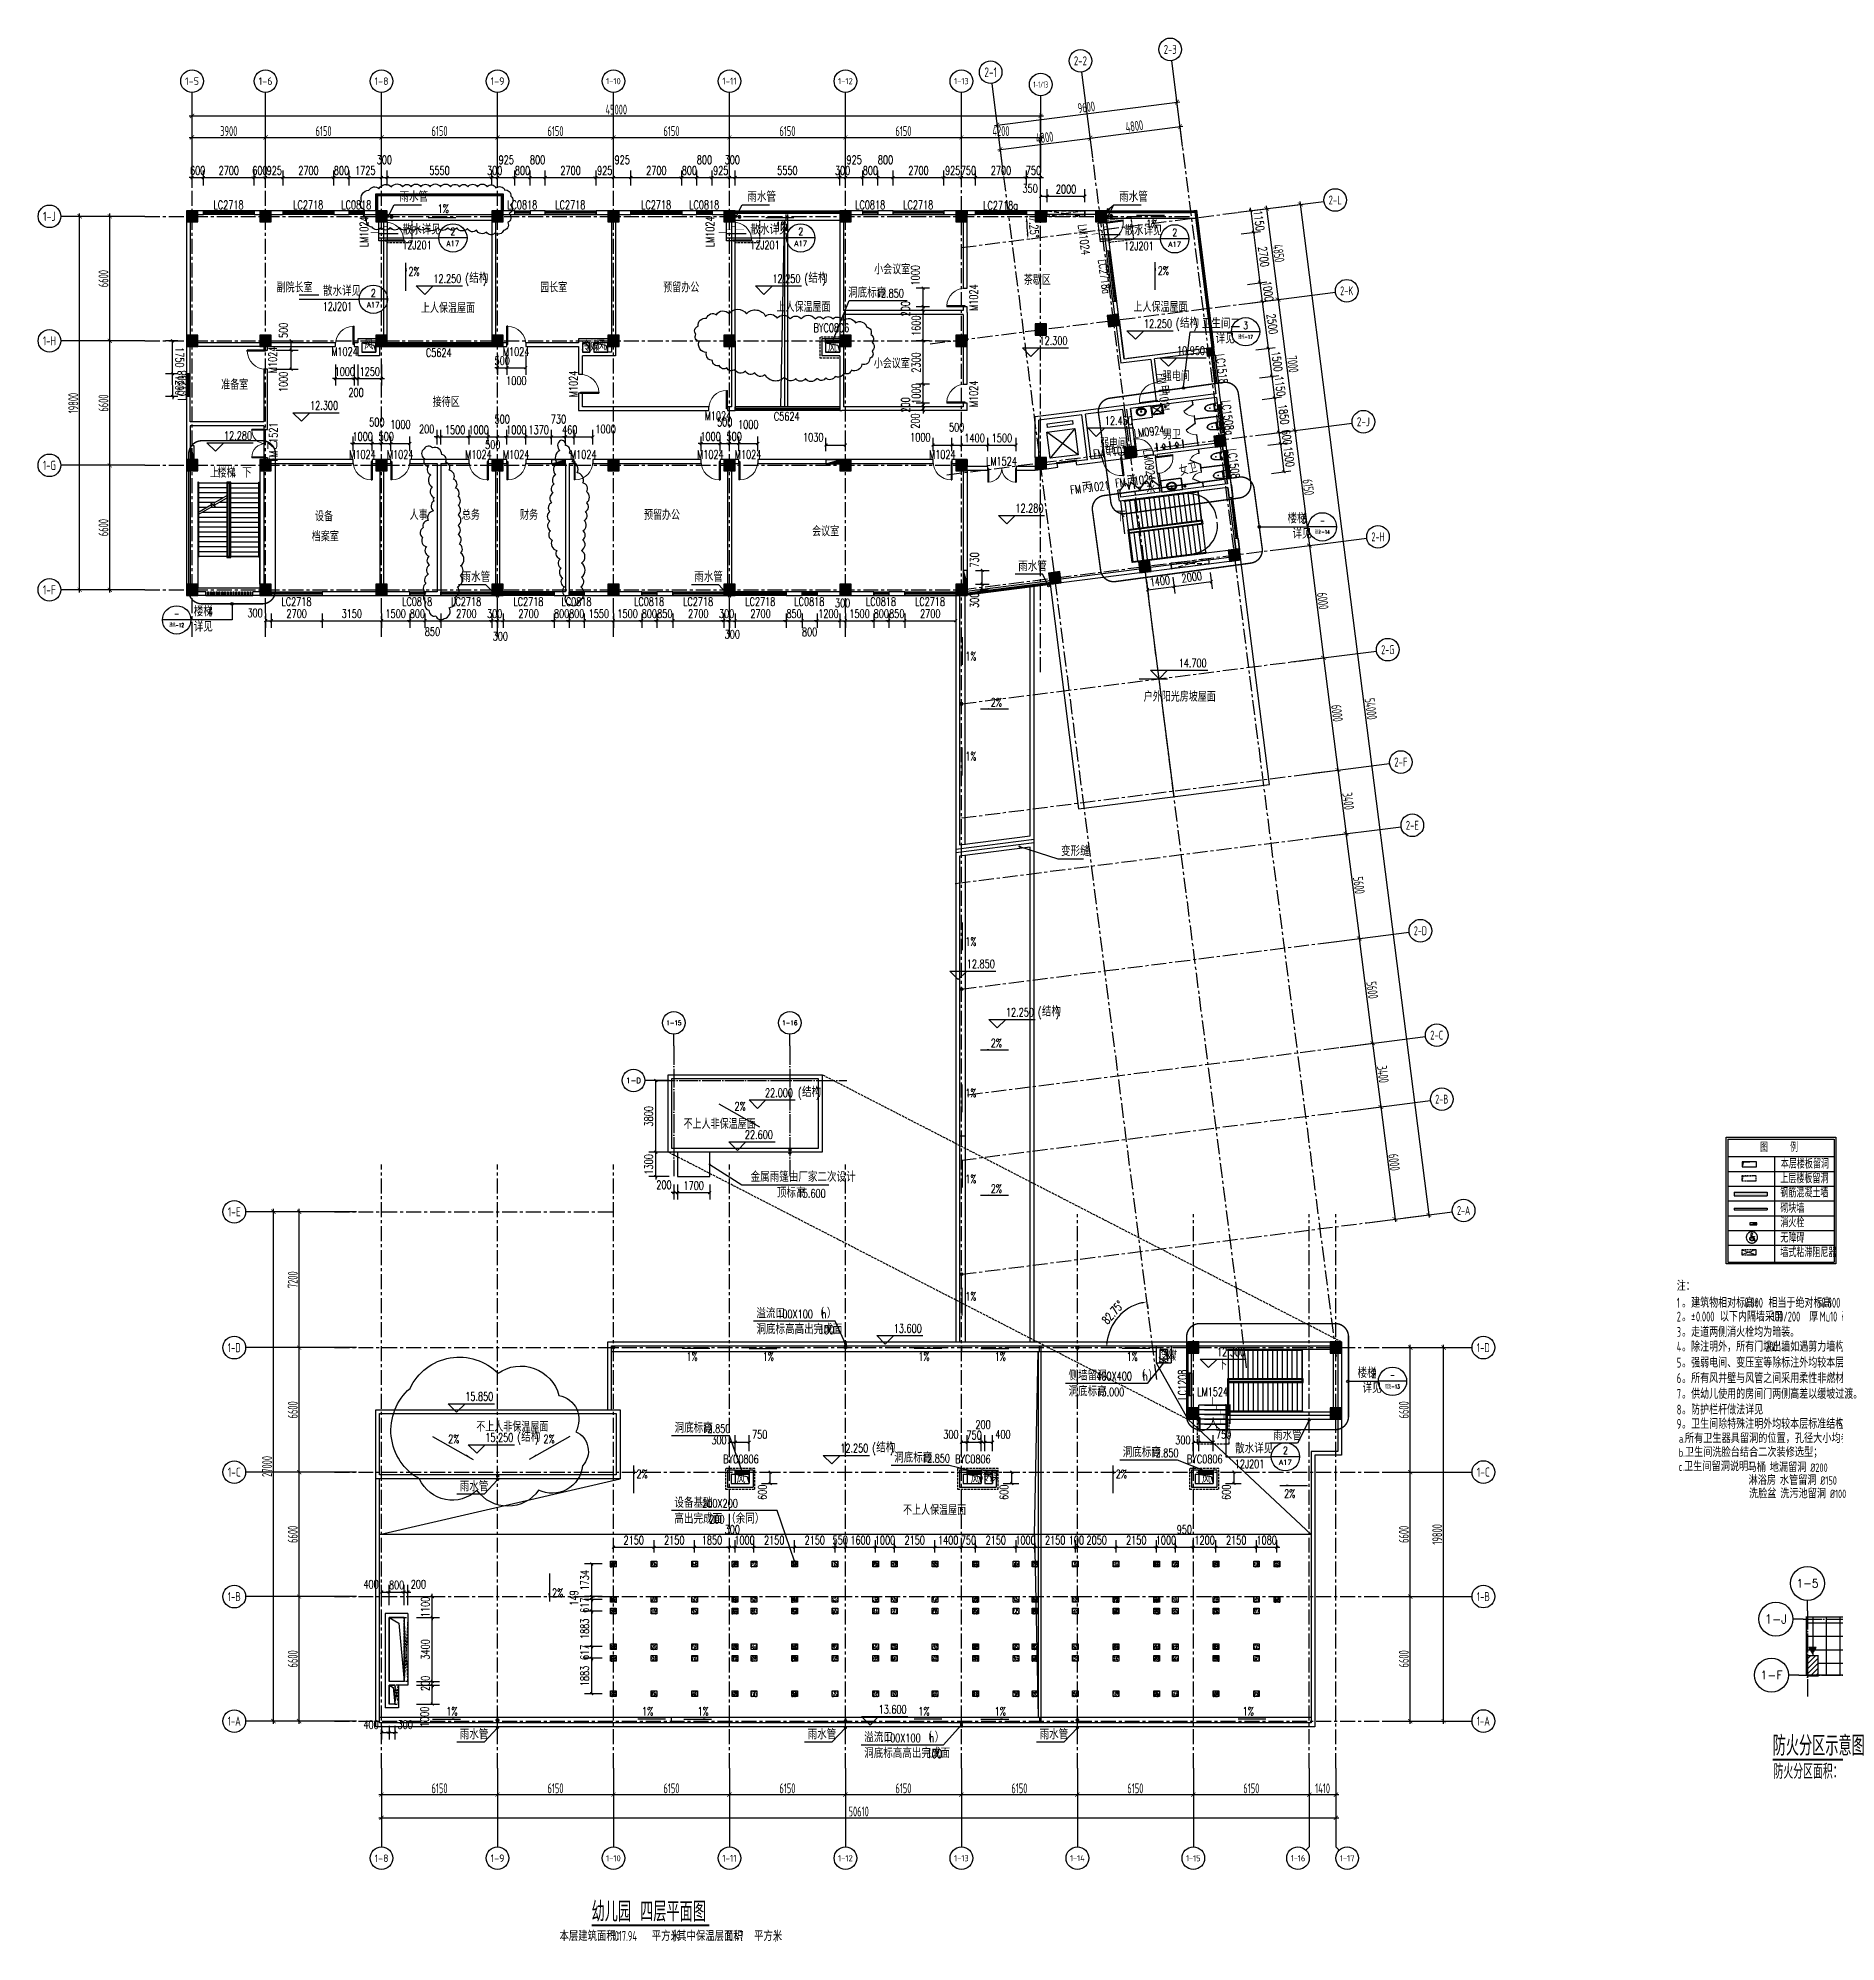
# Model space of a CAD drawing. Header units: millimetres. Extents: x -1048436 to -185795, y -983427 to 400387.
# Drawn here: x -747577 to -652235, y -71301 to 29633 of the extents above; entities that cross this region are included whole.
import ezdxf
from ezdxf.enums import TextEntityAlignment as Align

# ---------------------------------------------------------------- set-up
doc = ezdxf.new("R2010")
doc.units = ezdxf.units.MM
doc.header["$LTSCALE"] = 500
for name, pattern in [('( Dashed )', [0.75, 0.5, -0.25]), ('1#游泳馆轴网$0$DOTE', [2.42, 2, -0.2, 0.02, -0.2]), ('A-FP_05$0$pln_L5$0$Col_L4$0$PHANTOM', [63.5, 31.75, -6.35, 6.35, -6.35, 6.35, -6.35]), ('DASH', [0.35, 0.25, -0.1]), ('DOTE', [2.42, 2, -0.2, 0.02, -0.2]), ('HIDDEN', [0.375, 0.25, -0.125]), ('一层轴网$0$CENTER', [50.8, 31.75, -6.35, 6.35, -6.35])]:
    doc.linetypes.add(name, pattern=pattern)
for name, color, linetype in [('1#游泳馆轴网$0$建-轴线', 1, '1#游泳馆轴网$0$DOTE'), ('2017_11-sheet-L2$0$C-SHET-TTLB', 11, 'Continuous'), ('2017_11-sheet-LOGO$0$C-SHET-TTLB', 11, 'Continuous'), ('2017_11-sheet-R$0$C-SHET-TTLB', 11, 'Continuous'), ('2017_11-sheet-R2$0$C-SHET-TTLB', 11, 'Continuous'), ('A_B_CONC', 255, 'Continuous'), ('AXIS', 3, 'Continuous'), ('AXIS_TEXT', 7, 'Continuous'), ('C-SHET-TTLB', 11, 'Continuous'), ('COLUMN', 254, 'Continuous'), ('DIM_ELEV', 3, 'Continuous'), ('DIM_IDEN', 3, 'Continuous'), ('DIM_LEAD', 3, 'Continuous'), ('DIM_SYMB', 3, 'Continuous'), ('EVTR', 2, 'Continuous'), ('FUR', 55, 'Continuous'), ('P-消火栓-VPIPE', 1, 'Continuous'), ('PUB_DIM', 3, 'Continuous'), ('PUB_HATCH', 8, 'Continuous'), ('PUB_TEXT', 7, 'Continuous'), ('STAIR', 2, 'Continuous'), ('WINDOW', 4, 'Continuous'), ('WINDOW_TEXT', 7, 'Continuous'), ('一层轴网$0$PUB_DIM', 3, 'Continuous'), ('一层轴网$0$建-文字', 4, 'Continuous'), ('一层轴网$0$建-符号', 150, 'Continuous'), ('一层轴网$0$建-轴线', 1, '一层轴网$0$CENTER'), ('公用-说明', 13, 'Continuous'), ('建-填充', 9, 'Continuous'), ('建-墙', 254, 'Continuous'), ('建-墙-卫生间隔断', 220, 'Continuous'), ('建-墙-混凝土墙', 6, 'Continuous'), ('建-屋面-排水沟落水口', 175, 'Continuous'), ('建-文字', 4, 'Continuous'), ('建-楼梯-扶手栏杆', 3, 'Continuous'), ('建-洁具', 55, 'Continuous'), ('建-符号', 13, 'Continuous'), ('建-符号-引出', 150, 'Continuous'), ('建-符号-房名', 13, 'Continuous'), ('建-符号-箭头', 13, 'Continuous'), ('建-符号-门编号', 13, 'Continuous'), ('建-轴线', 16, 'DOTE'), ('建-门扇', 32, 'Continuous'), ('建-防火分区', 123, 'Continuous'), ('建筑-洞口', 3, 'Continuous'), ('通-图框-文字', 4, 'Continuous')]:
    doc.layers.add(name, color=color, linetype=linetype)
doc.layers.add('建-修改云', color=30, linetype='Continuous', plot=False)
doc.layers.add('建-非打-01', color=6, linetype='Continuous', plot=False)
doc.styles.add('2017_11-sheet-L2$0$SHEET-ECADI', font='simhei.ttf', dxfattribs={"width": 0.7})
doc.styles.add('2017_11-sheet-LOGO$0$微软雅黑L', font='')
doc.styles.add('2017_11-sheet-LOGO$0$黑体', font='simhei.ttf')
doc.styles.add('2017_11-sheet-R$0$SHEET-ECADI', font='simhei.ttf', dxfattribs={"width": 0.7})
doc.styles.add('2017_11-sheet-R2$0$SHEET-ECADI', font='simhei.ttf', dxfattribs={"width": 0.7})
doc.styles.add('_TCH_AXIS', font='COMPLEX', dxfattribs={"bigfont": 'GBCBIG'})
doc.styles.add('_TCH_DIM', font='SIMPLEX', dxfattribs={"bigfont": 'GBCBIG'})
doc.styles.add('_TCH_DIM_T3', font='SIMPLEX', dxfattribs={"width": 0.705882, "bigfont": 'GBCBIG'})
doc.styles.add('_TCH_LABEL', font='COMPLEX', dxfattribs={"bigfont": 'GBCBIG'})
doc.styles.add('_TCH_WINDOW', font='SIMPLEX', dxfattribs={"height": 3.5, "bigfont": 'GBCBIG'})
doc.styles.add('COMPLEX', font='COMPLEX')
doc.styles.add('ECADI', font='hzs.shx', dxfattribs={"width": 0.7, "bigfont": 'hztxt.shx'})
doc.styles.add('HDY9-1', font='hztxt_e.shx', dxfattribs={"width": 0.7, "bigfont": 'hztxt.shx'})
doc.styles.add('HZ0', font='hzs.shx', dxfattribs={"width": 0.7, "bigfont": 'hztxt.shx'})
doc.styles.add('XD2008', font='xd-hzs.shx', dxfattribs={"width": 0.7, "bigfont": 'xd-hztxt.shx'})
doc.styles.add('一层轴网$0$_TCH_DIM_T3', font='SIMPLEX', dxfattribs={"width": 0.705882, "bigfont": 'GBCBIG'})
doc.styles.add('一层轴网$0$XD2008', font='xd-hzs.shx', dxfattribs={"width": 0.7, "bigfont": 'xd-hztxt.shx'})
doc.styles.add('一层轴网$0$XD2008_T3', font='xd-hzs.shx', dxfattribs={"width": 0.7, "bigfont": 'xd-hztxt.shx'})
doc.styles.get('2017_11-sheet-LOGO$0$微软雅黑L').set_extended_font_data('Microsoft YaHei Light')
doc.dimstyles.new('_TCH_ARCH&&150', dxfattribs={"dimtxt": 446.25, "dimasz": 150, "dimexe": 375, "dimexo": 450, "dimgap": 150, "dimtad": 1, "dimdec": 0, "dimzin": 0, "dimdsep": 46, "dimtxsty": '_TCH_DIM_T3', "dimblk": 'ARCHTICK', "dimcen": 0.09, "dimclrt": 7, "dimazin": 2, "dimtfac": 1, "dimtdec": 0, "dimtix": 1, "dimtmove": 2, "dimatfit": 3, "dimldrblk": 'ARCHTICK', "dimfxl": 1, "dimtolj": 1, "dimtzin": 0, "dimarcsym": 0})
doc.dimstyles.new('一层轴网$0$_TCH_ARROW&&150', dxfattribs={"dimtxt": 446.25, "dimasz": 300, "dimexe": 375, "dimexo": 450, "dimgap": 150, "dimtad": 1, "dimdec": 0, "dimzin": 0, "dimdsep": 46, "dimtxsty": '一层轴网$0$_TCH_DIM_T3', "dimcen": 0.09, "dimclrt": 7, "dimazin": 2, "dimtfac": 1, "dimtdec": 0, "dimtix": 1, "dimtmove": 2, "dimatfit": 3, "dimfxl": 1, "dimtolj": 1, "dimtzin": 0, "dimarcsym": 0})
doc.dimstyles.new('一层轴网$0$XD100&&150', dxfattribs={"dimtxt": 525, "dimasz": 225, "dimexe": 150, "dimexo": 150, "dimgap": 75, "dimtad": 1, "dimdec": 0, "dimdsep": 46, "dimtxsty": '一层轴网$0$XD2008_T3', "dimblk": '一层轴网$0$_ARCHTICK', "dimcen": 2.5, "dimdle": 150, "dimclrt": 7, "dimaunit": 1, "dimadec": 0, "dimazin": 0, "dimtfac": 1, "dimtdec": 0, "dimtix": 1, "dimtmove": 0, "dimatfit": 3, "dimfxl": 1, "dimtolj": 1, "dimtzin": 0, "dimarcsym": 0})
pattern_1 = [(50, (729362.68, 59594), (182.18467, -15.939086), [19.05, -209.55]), (355, (729362.68, 59594), (-35.242826, 191.056643), [15.24, -167.64]), (100.451, (729377.86, 59592.68), (146.9425, 175.116688), [16.19, -178.09]), (46.1842, (729362.68, 59644.8), (271.07904, -42.04233), [28.575, -314.325]), (96.6356, (729385.27, 59641.3), (237.40423, 247.42556), [24.285, -267.135]), (351.184, (729362.68, 59644.8), (237.40461, 247.42512), [22.86, -251.46]), (21, (729388.08, 59632.1), (151.61488, -102.26552), [19.05, -209.55]), (326, (729388.08, 59632.1), (61.80203, 184.187966), [15.24, -167.64]), (71.4514, (729400.72, 59623.58), (213.41649, 81.922858), [16.19, -178.09]), (37.5, (729362.68, 59594.005), (3.088603, 84.555039), [0, -165.608, 0, -170.18, 0, -168.275]), (7.5, (729362.68, 59594.005), (66.819663, 100.180575), [0, -97.028, 0, -161.798, 0, -64.135]), (327.5, (729306.04, 59594.005), (135.590595, -5.728744), [0, -63.5, 0, -198.12, 0, -262.89]), (317.5, (729280.64, 59594), (148.129181, 25.426491), [0, -82.55, 0, -131.572, 0, -186.69])]

msp = doc.modelspace()

# ---------------------------------------------------------------- texts
at = {"layer": 'PUB_TEXT', "style": '_TCH_DIM'}
for s, height, p in [('散水详见', 506.38, (-728249.6, 19222.4)), ('散水详见', 506.38, (-709799.6, 19222.4)), ('散水详见', 506.38, (-689965.9, 19174.3)), ('散水详见', 506.38, (-732468.9, 15970.1)), ('洞底标高', 506.38, (-704622, 15874.5)), ('卫生间二', 506.38, (-685862.1, 14243)), ('详见', 506.38, (-685130.5, 13442.1)), ('上', 506.4, (-738469.1, 6329.9)), ('下', 506.4, (-736755.1, 6329.9)), ('下', 506.4, (-690408.2, 4021.9)), ('楼梯', 506.38, (-681320.5, 3905.2)), ('详见', 506.38, (-681054.6, 3098.7)), ('楼梯', 506.38, (-739319.4, -1025.3)), ('详见', 506.38, (-739319.4, -1831.8)), ('变形缝', 506.38, (-693331.4, -13730.9)), ('溢流口', 506.38, (-709484.7, -38237.8)), ('（', 506.4, (-706398.9, -38237.8)), ('）', 506.4, (-705745.2, -38237.8)), ('洞底标高高出完成面', 506.38, (-709484.7, -39077.8)), ('侧墙留洞', 506.38, (-692931.8, -41530.5)), ('（', 506.4, (-689357.3, -41530.5)), ('）', 506.4, (-688703.7, -41530.5)), ('下', 506.4, (-685016.8, -40956.5)), ('楼梯', 506.38, (-677605.5, -41395.2)), ('洞底标高', 506.38, (-692931.8, -42370.5)), ('详见', 506.38, (-677339.7, -42201.7)), ('洞底标高', 506.38, (-713822, -44307.9)), ('洞底标高', 506.38, (-702177, -45886.5)), ('洞底标高', 506.38, (-690057, -45602)), ('散水详见', 506.38, (-684097.8, -45394.3)), ('设备基础', 506.38, (-713831.2, -48278.5)), ('高出完成面', 506.38, (-713831.2, -49118.5)), ('（余同）', 506.38, (-711088.1, -49118.5)), ('溢流口', 506.38, (-703767, -60712.6)), ('（', 506.4, (-700681.2, -60712.6)), ('）', 506.4, (-700027.6, -60712.6)), ('洞底标高高出完成面', 506.38, (-703767, -61552.6))]:
    msp.add_text(s, height=height, dxfattribs=at).set_placement(p)
at = {"layer": 'PUB_TEXT'}
for s, height, style, p, p2 in [('2', 391.5, '_TCH_DIM', (-725710.5, 19175.8), (-725449.4, 19175.8)), ('2', 391.5, '_TCH_DIM', (-707260.5, 19175.8), (-706999.4, 19175.8)), ('2', 391.5, '_TCH_DIM', (-687426.8, 19127.7), (-687165.8, 19127.7)), ('A17', 271.71, '_TCH_DIM', (-725916.4, 18605.9), (-725243.5, 18605.9)), ('A17', 271.71, '_TCH_DIM', (-707466.4, 18605.9), (-706793.5, 18605.9)), ('A17', 271.71, '_TCH_DIM', (-687632.7, 18557.8), (-686959.9, 18557.8)), ('2', 391.5, '_TCH_DIM', (-729929.8, 15923.5), (-729668.8, 15923.5)), ('A17', 271.71, '_TCH_DIM', (-730135.7, 15353.5), (-729462.9, 15353.5)), ('3', 391.5, '_TCH_LABEL', (-683672.1, 14202), (-683411.1, 14202)), ('2', 391.5, '_TCH_DIM', (-681558.7, -45440.9), (-681297.7, -45440.9)), ('A17', 271.71, '_TCH_DIM', (-681764.6, -46010.8), (-681091.8, -46010.8))]:
    msp.add_text(s, height=height, dxfattribs=dict(at, style=style)).set_placement(p, p2, align=Align.FIT)
for s, height, style, width, p in [('12J201', 446.25, '_TCH_DIM', 0.705882, (-728265, 18433.3)), ('12J201', 446.25, '_TCH_DIM', 0.705882, (-709815, 18433.3)), ('12J201', 446.25, '_TCH_DIM', 0.705882, (-689981.3, 18385.2)), ('12.850', 446.25, '_TCH_DIM', 0.705882, (-703147.5, 15874.5)), ('12J201', 446.25, '_TCH_DIM', 0.705882, (-732484.3, 15180.9)), ('3', 446.2, '_TCH_DIM', 0.705882, (-680583.3, 3905.2)), ('4', 446.2, '_TCH_DIM', 0.705882, (-738582.2, -1025.3)), ('14.700', 446.25, '_TCH_DIM', 0.705882, (-687090.2, -3725.8)), ('100X100', 446.25, '_TCH_DIM', 0.705882, (-708378.9, -38237.8)), ('h', 446.2, '_TCH_DIM', 0.705882, (-706030.2, -38237.8)), ('100', 446.25, '_TCH_DIM', 0.705882, (-706167.2, -39077.8)), ('400X400', 446.25, '_TCH_DIM', 0.705882, (-691457.3, -41530.5)), ('h', 446.2, '_TCH_DIM', 0.705882, (-688988.7, -41530.5)), ('2', 446.2, '_TCH_DIM', 0.705882, (-676868.3, -41395.2)), ('13.000', 446.25, '_TCH_DIM', 0.705882, (-691457.3, -42370.5)), ('12.850', 446.25, '_TCH_DIM', 0.705882, (-712347.5, -44307.9)), ('12.850', 446.25, '_TCH_DIM', 0.705882, (-688582.6, -45602)), ('12.850', 446.25, '_TCH_DIM', 0.705882, (-700702.5, -45886.5)), ('12J201', 446.25, '_TCH_DIM', 0.705882, (-684113.2, -46183.4)), ('200X200', 446.25, '_TCH_DIM', 0.705882, (-712356.7, -48278.5)), ('200', 446.25, '_TCH_DIM', 0.705882, (-711988.1, -49118.5)), ('100X100', 446.25, '_TCH_DIM', 0.705882, (-702661.2, -60712.6)), ('h', 446.2, '_TCH_DIM', 0.705882, (-700312.6, -60712.6)), ('防火分区示意图', 1050, 'XD2008', 0.7, (-655588.7, -61425.5)), ('100', 446.25, '_TCH_DIM', 0.705882, (-700449.5, -61552.6)), ('幼儿园', 1050, 'XD2008', 0.7, (-718224.4, -70219)), ('四层平面图', 1050, 'XD2008', 0.7, (-715649, -70219))]:
    msp.add_text(s, height=height, dxfattribs=dict(at, style=style, width=width)).set_placement(p)
at = {"layer": 'PUB_TEXT', "style": '_TCH_LABEL'}
for s, height, width, p, p2 in [('建施-17', 204.58, 0.947735, (-683931.3, 13684.1), (-683151.9, 13684.1)), ('建施-14', 201, 0.947735, (-679857.7, 3343.4), (-679073.8, 3343.4)), ('-', 391.5, 0.777778, (-679596.3, 3858.6), (-679335.3, 3858.6)), ('-', 391.5, 0.777778, (-740357.4, -1072), (-740096.4, -1072)), ('建施-12', 204.58, 0.947735, (-740616.6, -1589.8), (-739837.2, -1589.8)), ('-', 391.5, 0.777778, (-675881.3, -41441.8), (-675620.3, -41441.8)), ('建施-13', 204.58, 0.947735, (-676140.5, -41959.7), (-675361.1, -41959.7))]:
    msp.add_text(s, height=height, dxfattribs=dict(at, width=width)).set_placement(p, p2, align=Align.FIT)
at = {"layer": '建-文字'}
for s, height, style, width, p in [('1%', 446.25, '_TCH_DIM', 0.705882, (-726385.8, 20367.2)), ('1%', 446.25, '_TCH_DIM', 0.705882, (-708468.1, 19437.8)), ('1%', 446.25, '_TCH_DIM', 0.705882, (-688811.8, 19556)), ('2%', 446.25, '_TCH_DIM', 0.705882, (-727934.5, 17034.2)), ('(', 446.2, '_TCH_DIM', 0.705882, (-724922, 16652.3)), (')', 446.2, '_TCH_DIM', 0.705882, (-723974.8, 16652.3)), ('(', 446.2, '_TCH_DIM', 0.705882, (-706936, 16652.3)), (')', 446.2, '_TCH_DIM', 0.705882, (-705988.8, 16652.3)), ('小会议室', 525, 'XD2008', 0.7, (-703238.4, 17109)), ('2%', 446.25, '_TCH_DIM', 0.705882, (-688201.7, 17074.4)), ('副院长室', 525, 'XD2008', 0.7, (-734927.9, 16149.3)), ('12.250', 446.25, '_TCH_DIM', 0.705882, (-726617, 16652.3)), ('园长室', 525, 'XD2008', 0.7, (-720950.7, 16149.3)), ('预留办公', 525, 'XD2008', 0.7, (-714425.3, 16149.3)), ('12.250', 446.25, '_TCH_DIM', 0.705882, (-708631, 16652.3)), ('茶歇区', 525, 'XD2008', 0.7, (-695304.6, 16545.4)), ('上人保温屋面', 525, 'XD2008', 0.7, (-727272, 15056.7)), ('上人保温屋面', 525, 'XD2008', 0.7, (-708418.6, 15118.8)), ('上人保温屋面', 525, 'XD2008', 0.7, (-689489.5, 15118.8)), ('12.250', 446.25, '_TCH_DIM', 0.705882, (-688927.9, 14269.4)), ('(', 446.2, '_TCH_DIM', 0.705882, (-687232.9, 14269.4)), (')', 446.2, '_TCH_DIM', 0.705882, (-686285.6, 14269.4)), ('风', 525, 'XD2008', 0.7, (-730280.1, 13121)), ('冷媒', 525, 'XD2008', 0.7, (-718772.3, 13042.6)), ('风', 525, 'XD2008', 0.7, (-717938.2, 13071.5)), ('风', 525, 'XD2008', 0.7, (-705704.4, 12967.2)), ('12.300', 446.25, '_TCH_DIM', 0.705882, (-694470, 13366.9)), ('10.950', 446.25, '_TCH_DIM', 0.705882, (-687179.9, 12842.6)), ('小会议室', 525, 'XD2008', 0.7, (-703258.8, 12121.6)), ('准备室', 525, 'XD2008', 0.7, (-737867.2, 10992.6)), ('强电间', 525, 'XD2008', 0.7, (-687931.2, 11446.9)), ('12.300', 446.25, '_TCH_DIM', 0.705882, (-733152.6, 9930.8)), ('接待区', 525, 'XD2008', 0.7, (-726652.6, 10080.3)), ('12.280', 446.25, '_TCH_DIM', 0.705882, (-737713.7, 8331.9)), ('弱电间', 525, 'XD2008', 0.7, (-691264.3, 7887.2)), ('楼梯', 525, 'XD2008', 0.7, (-738055.2, 6331.4)), ('楼梯', 525, 'XD2008', 0.7, (-738055.2, 6331.4)), ('4', 525, 'XD2008', 0.7, (-737320.2, 6331.4)), ('4', 525, 'XD2008', 0.7, (-737320.2, 6331.4)), ('设备', 525, 'XD2008', 0.7, (-732887.9, 4019.3)), ('人事', 525, 'XD2008', 0.7, (-727871.6, 4088.8)), ('总务', 525, 'XD2008', 0.7, (-725105.6, 4088.8)), ('财务', 525, 'XD2008', 0.7, (-722019.4, 4088.8)), ('预留办公', 525, 'XD2008', 0.7, (-715445.6, 4088.8)), ('12.280', 446.25, '_TCH_DIM', 0.705882, (-695746.6, 4486.4)), ('档案室', 525, 'XD2008', 0.7, (-733062, 2949.1)), ('会议室', 525, 'XD2008', 0.7, (-706529.2, 3224)), ('1%', 446.25, '_TCH_DIM', 0.705882, (-698409.5, -3360.9)), ('户外阳光房坡屋面', 525, 'XD2008', 0.7, (-688944.2, -5544)), ('2%', 446.25, '_TCH_DIM', 0.705882, (-697053, -5800.7)), ('1%', 446.25, '_TCH_DIM', 0.705882, (-698409.5, -8661.6)), ('1%', 446.25, '_TCH_DIM', 0.705882, (-698409.5, -18489.2)), ('12.850', 446.25, '_TCH_DIM', 0.705882, (-698324.1, -19672.5)), ('12.250', 446.25, '_TCH_DIM', 0.705882, (-696251.1, -22235.1)), ('(', 446.2, '_TCH_DIM', 0.705882, (-694556.1, -22235.1)), (')', 446.2, '_TCH_DIM', 0.705882, (-693608.9, -22235.1)), ('2%', 446.25, '_TCH_DIM', 0.705882, (-697053, -23869.8)), ('22.000', 446.25, '_TCH_DIM', 0.705882, (-709029.3, -26507.4)), ('(', 446.2, '_TCH_DIM', 0.705882, (-707274.3, -26507.4)), (')', 446.2, '_TCH_DIM', 0.705882, (-706327.1, -26507.4)), ('1%', 446.25, '_TCH_DIM', 0.705882, (-698409.5, -26518.2)), ('2%', 446.25, '_TCH_DIM', 0.705882, (-710642.3, -27219.2)), ('不上人非保温屋面', 525, 'XD2008', 0.7, (-713346.5, -28198.8)), ('22.600', 446.25, '_TCH_DIM', 0.705882, (-710094.5, -28727)), ('1%', 446.25, '_TCH_DIM', 0.705882, (-698409.5, -31077.4)), ('2%', 446.25, '_TCH_DIM', 0.705882, (-697053, -31584.7)), ('15.600', 446.25, '_TCH_DIM', 0.705882, (-707292.7, -31841.7)), ('1%', 446.25, '_TCH_DIM', 0.705882, (-698409.5, -37301.3)), ('13.600', 446.25, '_TCH_DIM', 0.705882, (-702197.4, -39001)), ('1%', 446.25, '_TCH_DIM', 0.705882, (-713191.4, -40488.2)), ('1%', 446.25, '_TCH_DIM', 0.705882, (-709143.9, -40488.2)), ('1%', 446.25, '_TCH_DIM', 0.705882, (-700891.4, -40488.2)), ('1%', 446.25, '_TCH_DIM', 0.705882, (-696843.9, -40488.2)), ('1%', 446.25, '_TCH_DIM', 0.705882, (-689853.7, -40488.2)), ('12.300', 446.25, '_TCH_DIM', 0.705882, (-685050.9, -40240.2)), ('15.850', 446.25, '_TCH_DIM', 0.705882, (-724923.9, -42608.2)), ('不上人非保温屋面', 525, 'XD2008', 0.7, (-724337.6, -44249.2)), ('15.250', 446.25, '_TCH_DIM', 0.705882, (-723860.7, -44783.6)), ('(', 446.2, '_TCH_DIM', 0.705882, (-722165.7, -44783.6)), (')', 446.2, '_TCH_DIM', 0.705882, (-721218.4, -44783.6)), ('2%', 446.25, '_TCH_DIM', 0.705882, (-725827.6, -44857.7)), ('2%', 446.25, '_TCH_DIM', 0.705882, (-720773.6, -44857.7)), ('12.250', 446.25, '_TCH_DIM', 0.705882, (-705036, -45347.6)), ('(', 446.2, '_TCH_DIM', 0.705882, (-703341, -45347.6)), (')', 446.2, '_TCH_DIM', 0.705882, (-702393.7, -45347.6)), ('2%', 446.25, '_TCH_DIM', 0.705882, (-715838.8, -46717.7)), ('冷媒', 525, 'XD2008', 0.7, (-697580, -46887.1)), ('2%', 446.25, '_TCH_DIM', 0.705882, (-690424.9, -46717.7)), ('风', 525, 'XD2008', 0.7, (-710542.2, -47010.6)), ('风', 525, 'XD2008', 0.7, (-698125.2, -47010.6)), ('风', 525, 'XD2008', 0.7, (-685867.1, -47010.6)), ('2%', 446.25, '_TCH_DIM', 0.705882, (-681501.3, -47761.2)), ('不上人保温屋面', 525, 'XD2008', 0.7, (-701706.7, -48667.2)), ('2%', 446.25, '_TCH_DIM', 0.705882, (-720322.7, -53016.5)), ('1%', 446.25, '_TCH_DIM', 0.705882, (-725925.1, -59297.9)), ('1%', 446.25, '_TCH_DIM', 0.705882, (-715545, -59297.9)), ('1%', 446.25, '_TCH_DIM', 0.705882, (-712605.1, -59297.9)), ('13.600', 446.25, '_TCH_DIM', 0.705882, (-703002, -59198)), ('1%', 446.25, '_TCH_DIM', 0.705882, (-700891.4, -59297.9)), ('1%', 446.25, '_TCH_DIM', 0.705882, (-696843.9, -59297.9)), ('1%', 446.25, '_TCH_DIM', 0.705882, (-683700.3, -59297.9)), ('防火分区面积：', 787.5, 'XD2008', 0.7, (-655548.1, -62656.3))]:
    msp.add_text(s, height=height, dxfattribs=dict(at, style=style, width=width)).set_placement(p)
at = {"layer": '建-文字', "style": '_TCH_DIM'}
for s, height, p in [('结构', 506.38, (-724712, 16652.3)), ('结构', 506.38, (-706726, 16652.3)), ('结构', 506.38, (-687022.9, 14269.4)), ('结构', 506.38, (-694346.1, -22235.1)), ('结构', 506.38, (-707064.3, -26507.4)), ('金属雨篷由厂家二次设计', 506.383, (-709791.7, -31001.7)), ('顶标高', 506.38, (-708398.6, -31841.7)), ('结构', 506.38, (-721955.7, -44783.6)), ('结构', 506.38, (-703131, -45347.6))]:
    msp.add_text(s, height=height, dxfattribs=at).set_placement(p)
at = {"layer": '建-文字', "style": 'XD2008', "width": 0.7}
msp.add_text('冷媒', height=525, rotation=352.752474, dxfattribs=at).set_placement((-688178.9, -40388.9))
at = {"layer": '建-文字', "style": '_TCH_AXIS'}
for s, height, p, p2 in [('1-5', 449.44, (-654331.5, -52516.8), (-653154.4, -52516.8)), ('1-J', 471.82, (-656005, -54420.1), (-654836.7, -54420.1)), ('1-F', 435.59, (-656244.2, -57372), (-655061.9, -57372))]:
    msp.add_text(s, height=height, dxfattribs=at).set_placement(p, p2, align=Align.FIT)
at = {"layer": '建-符号-门编号', "style": '_TCH_WINDOW', "width": 0.705882}
for s, rotation, p in [('FM', 277.247526, (-688260, 11836.6)), ('1521', 90, (-734873.9, 8174.2)), ('FM', 90, (-734873.9, 7175.6)), ('FM', 7.247526, (-691589, 7346)), ('1021', 7.247526, (-691813, 5572.1)), ('FM', 7.247526, (-692803.6, 5446.2))]:
    msp.add_text(s, height=446.25, rotation=rotation, dxfattribs=at).set_placement(p)
at = {"layer": '建-符号-门编号', "style": '_TCH_WINDOW'}
for s, rotation, p in [('乙', 90, (-734873.9, 7805.6)), ('甲', 7.247526, (-690964, 7425.5)), ('丙', 7.247526, (-692178.6, 5525.6))]:
    msp.add_text(s, height=506.4, rotation=rotation, dxfattribs=at).set_placement(p)
at = {"layer": '通-图框-文字', "style": 'ECADI', "width": 0.7}
for s, p in [('本层建筑面积：', (-719923.8, -71249.3)), ('1017.94', (-717166.1, -71249.3)), ('平方米', (-715031.1, -71249.3)), ('(', (-713928.6, -71249.3)), ('其中保温层面积', (-713683.6, -71249.3)), ('10.47', (-711111.1, -71249.3)), ('平方米', (-709606.1, -71249.3)), (')', (-708503.6, -71249.3))]:
    msp.add_text(s, height=525, dxfattribs=at).set_placement(p)

# ---------------------------------------------------------------- blocks, each defined once
blk = doc.blocks.new('A$C70866F3F')
for p, q in [((75, 150), (0, 150)), ((20, 225), (85, 187)), ((20, 75), (85, 112)), ((75, 280), (112, 215)), ((112, 85), (75, 20)), ((150, 300), (150, 225)), ((150, 75), (150, 0)), ((225, 280), (187, 215)), ((187, 85), (225, 20)), ((215, 187), (280, 225)), ((215, 112), (280, 75)), ((300, 150), (225, 150))]:
    blk.add_line(p, q)
for radius in [150, 75]:
    blk.add_circle((150, 150), radius)
blk = doc.blocks.new('三角')
at = {"layer": '建-符号'}
h = blk.add_hatch(color=256, dxfattribs=at)
h.dxf.hatch_style = 1
h.paths.add_polyline_path([(-500, -866), (500, -866), (0, 0)])
blk.add_lwpolyline([(500, -866), (0, 0), (-500, -866)], close=True, dxfattribs=at)
blk = doc.blocks.new('$lvtry$00000171')
h = blk.add_hatch()
h.set_pattern_fill('ANSI31', color=256, scale=15, style=0)
h.set_pattern_definition([(45, (0, 0), (-16.838, 16.838), [])])
h.paths.add_polyline_path([(35, 17, 0.1622777), (7, 31), (-49, -26, 0.1622777), (-35, -54)])
h.paths.add_polyline_path([(7, 31, 0.456412), (-50, -18, 0.0354892), (-49, -26)])
h.paths.add_polyline_path([(49, -11, 0.1622777), (35, 17), (-35, -54, 0.1622777), (-7, -68)])
h.paths.add_polyline_path([(50, -18, 0.0354892), (49, -11), (-7, -68, 0.456412)])
blk.add_circle((0, -18), 50)
blk = doc.blocks.new('$lvtry$00000173')
at = {"color": 0}
for p, q in [((-35, -219), (40, -219)), ((-11, -125), (-16, -50)), ((2, -177), (2, -260)), ((12, -125), (16, -50))]:
    blk.add_line(p, q, dxfattribs=at)
for centre, radius in [((-69, -62), 20.6), ((-69, -62), 15.6), ((2, -219), 23.4), ((0, -50), 15.8), ((72, -62), 20.6), ((72, -62), 15.6)]:
    blk.add_circle(centre, radius, dxfattribs=at)
blk.add_arc((1, -117), 13.9, 215.48604, 324.51396, dxfattribs=at)
blk.add_ellipse((2, -219), major_axis=(-259, 0), ratio=0.8486631, dxfattribs=at)
for start_param, end_param in [(4.7645851, 5.9314573), (3.4933175, 4.6717332)]:
    blk.add_ellipse((2, -215), major_axis=(-259, 0), ratio=0.4591249, start_param=start_param, end_param=end_param, dxfattribs=at)
for points, knots in [([(-247, -219, 0), (-247, -226, 0), (-247, -233, 0), (-245, -253, 0), (-242, -264, 0), (-234, -288, 0), (-229, -299, 0), (-216, -321, 0), (-209, -331, 0), (-192, -351, 0), (-183, -360, 0), (-162, -377, 0), (-151, -385, 0), (-127, -399, 0), (-115, -405, 0), (-88, -415, 0), (-75, -419, 0), (-47, -425, 0), (-32, -427, 0), (-4, -429, 0), (11, -429, 0), (40, -426, 0), (54, -424, 0), (82, -418, 0), (96, -413, 0), (122, -403, 0), (134, -397, 0), (158, -383, 0), (169, -375, 0), (189, -357, 0), (198, -348, 0), (215, -328, 0), (222, -318, 0), (234, -296, 0), (239, -284, 0), (246, -261, 0), (248, -249, 0), (251, -225, 0), (251, -213, 0), (249, -189, 0), (246, -177, 0), (239, -154, 0), (234, -143, 0), (222, -121, 0), (215, -110, 0), (199, -90, 0), (190, -81, 0), (170, -63, 0), (159, -55, 0), (135, -41, 0), (123, -35, 0), (97, -24, 0), (83, -20, 0), (55, -13, 0), (41, -11, 0), (12, -9, 0), (-3, -9, 0), (-31, -10, 0), (-46, -12, 0), (-74, -18, 0), (-87, -22, 0), (-114, -32, 0), (-126, -38, 0), (-150, -52, 0), (-162, -60, 0), (-182, -77, 0), (-192, -86, 0), (-209, -106, 0), (-216, -116, 0), (-228, -138, 0), (-234, -149, 0), (-242, -172, 0), (-244, -184, 0), (-247, -204, 0), (-247, -211, 0), (-247, -219, 0)], [0, 0, 0, 0, 0.1053688, 0.1053688, 0.2787471, 0.2787471, 0.4521254, 0.4521254, 0.6255037, 0.6255037, 0.7988821, 0.7988821, 0.9722604, 0.9722604, 1.1456387, 1.1456387, 1.319017, 1.319017, 1.4923953, 1.4923953, 1.6657736, 1.6657736, 1.839152, 1.839152, 2.0125303, 2.0125303, 2.1859086, 2.1859086, 2.3592869, 2.3592869, 2.5326652, 2.5326652, 2.7060436, 2.7060436, 2.8794219, 2.8794219, 3.0528002, 3.0528002, 3.2261785, 3.2261785, 3.3995568, 3.3995568, 3.5729351, 3.5729351, 3.7463135, 3.7463135, 3.9196918, 3.9196918, 4.0930701, 4.0930701, 4.2664484, 4.2664484, 4.4398267, 4.4398267, 4.6132051, 4.6132051, 4.7865834, 4.7865834, 4.9599617, 4.9599617, 5.13334, 5.13334, 5.3067183, 5.3067183, 5.4800966, 5.4800966, 5.653475, 5.653475, 5.8268533, 5.8268533, 6.0002316, 6.0002316, 6.1736099, 6.1736099, 6.2831853, 6.2831853, 6.2831853, 6.2831853]), ([(-184, -131, 0), (-185, -133, 0), (-186, -135, 0), (-191, -143, 0), (-195, -149, 0), (-201, -161, 0), (-203, -168, 0), (-207, -180, 0), (-209, -187, 0), (-211, -199, 0), (-212, -205, 0), (-212, -214, 0), (-212, -216, 0), (-212, -219, 0), (-212, -225, 0), (-212, -232, 0), (-210, -246, 0), (-208, -254, 0), (-204, -266, 0), (-202, -272, 0), (-198, -281, 0), (-196, -286, 0), (-189, -298, 0), (-185, -304, 0), (-176, -316, 0), (-171, -322, 0), (-161, -332, 0), (-156, -337, 0), (-143, -347, 0), (-135, -353, 0), (-121, -362, 0), (-116, -365, 0), (-105, -370, 0), (-100, -373, 0), (-88, -378, 0), (-82, -380, 0), (-69, -384, 0), (-63, -386, 0), (-47, -389, 0), (-38, -391, 0), (-21, -393, 0), (-12, -393, 0), (7, -394, 0), (16, -393, 0), (34, -392, 0), (43, -390, 0), (59, -387, 0), (67, -385, 0), (83, -380, 0), (91, -378, 0), (106, -372, 0), (113, -368, 0), (127, -361, 0), (133, -357, 0), (146, -348, 0), (152, -343, 0), (163, -333, 0), (169, -328, 0), (178, -317, 0), (183, -312, 0), (190, -301, 0), (194, -296, 0), (200, -284, 0), (204, -277, 0), (209, -264, 0), (210, -258, 0), (213, -246, 0), (214, -241, 0), (216, -227, 0), (216, -219, 0), (215, -206, 0), (214, -200, 0), (213, -189, 0), (211, -183, 0), (206, -167, 0), (202, -156, 0), (193, -141, 0), (190, -136, 0), (187, -131, 0)], [5.7408973, 5.7408973, 5.7408973, 5.7408973, 5.780874, 5.780874, 5.896829, 5.896829, 6.0127839, 6.0127839, 6.1287389, 6.1287389, 6.2406974, 6.2406974, 6.2831853, 6.2831853, 6.2831853, 6.3998264, 6.3998264, 6.5408998, 6.5408998, 6.6339999, 6.6339999, 6.7271, 6.7271, 6.852188, 6.852188, 6.977276, 6.977276, 7.0773774, 7.0773774, 7.2299767, 7.2299767, 7.3173891, 7.3173891, 7.4048014, 7.4048014, 7.4970939, 7.4970939, 7.5893863, 7.5893863, 7.7123336, 7.7123336, 7.8352808, 7.8352808, 7.958228, 7.958228, 8.0811753, 8.0811753, 8.1949828, 8.1949828, 8.3087903, 8.3087903, 8.4225977, 8.4225977, 8.537599, 8.537599, 8.6526003, 8.6526003, 8.7676016, 8.7676016, 8.8844317, 8.8844317, 8.9824355, 8.9824355, 9.1194674, 9.1194674, 9.2241909, 9.2241909, 9.3289143, 9.3289143, 9.4700865, 9.4700865, 9.5711871, 9.5711871, 9.6722876, 9.6722876, 9.8744887, 9.8744887, 9.9670594, 9.9670594, 9.9670594, 9.9670594])]:
    blk.add_open_spline(points, degree=3, knots=knots, dxfattribs=at)
for p in [(1, -50), (2, -219)]:
    blk.add_point(p, dxfattribs=at)
blk = doc.blocks.new('$lvtry$00000208')
blk.add_wipeout([(200, 0), (218, -7), (224, -20), (225, -140), (218, -158), (200, -165), (188, -180), (185, -192), (186, -199), (186, -242), (185, -285), (184, -316), (182, -346), (179, -383), (168, -451), (159, -496), (139, -560), (115, -610), (94, -637), (67, -658), (35, -671), (0, -680), (-67, -657), (-112, -615), (-138, -561), (-155, -510), (-166, -471), (-174, -424), (-181, -361), (-184, -322), (-185, -300), (-186, -257), (-186, -220), (-186, -208), (-186, -200), (-185, -192), (-190, -177), (-200, -165), (-218, -158), (-225, -140), (-225, -83), (-225, -25), (-218, -7), (-200, 0)])
at = {"color": 0, "ltscale": 100}
for p, q in [((200, -165), (-200, -165)), ((185, -192), (-185, -192))]:
    blk.add_line(p, q, dxfattribs=at)
blk.add_lwpolyline([(186, -199, -0.2963015), (200, -165, 0.4142136), (225, -140), (225, -25, 0.4142136), (200, 0), (-200, 0, 0.4142136), (-225, -25), (-225, -140, 0.4132825), (-200, -165, -0.2389317), (-185, -192), (-186, -208), (-186, -232), (-185, -282), (-184, -322), (-182, -348), (-180, -374), (-176, -409), (-172, -439), (-168, -459), (-163, -482), (-147, -538), (-129, -583, 0.1075204), (-88, -643, 0.1005115), (-43, -668), (0, -680), (35, -671), (67, -658), (94, -637), (115, -610), (132, -576), (145, -543), (159, -496), (177, -405), (179, -383), (182, -346), (185, -285)], format="xyb", close=True)
blk.add_lwpolyline([(186, -202), (186, -199)])
for points in [[(-181, -191), (-181, -230), (-181, -261), (-179, -322), (-177, -353), (-171, -414), (-166, -444), (-156, -490), (-152, -505), (-145, -528), (-143, -535), (-139, -546), (-137, -550), (-135, -558), (-133, -562), (-129, -573), (-125, -580), (-118, -594), (-115, -601), (-106, -614), (-102, -620), (-93, -632), (-87, -637), (-79, -644), (-76, -646), (-71, -650), (-67, -652), (-61, -655), (-58, -657), (-51, -660), (-48, -661), (-37, -665), (-30, -667), (-14, -671), (-7, -673), (1, -675)], [(181, -191), (181, -230), (181, -261), (179, -322), (177, -353), (171, -414), (166, -444), (156, -490), (152, -505), (145, -528), (143, -535), (139, -546), (137, -550), (135, -558), (133, -562), (129, -573), (125, -580), (118, -594), (115, -601), (106, -614), (102, -620), (93, -632), (87, -637), (79, -644), (76, -646), (71, -650), (67, -652), (61, -655), (58, -657), (51, -660), (48, -661), (37, -665), (30, -667), (14, -671), (7, -673), (-1, -675)]]:
    blk.add_open_spline(points, degree=3, knots=[0, 0, 0, 0, 92.7626736, 92.7626736, 185.5253472, 185.5253472, 278.2880208, 278.2880208, 324.6693576, 324.6693576, 347.860026, 347.860026, 359.4553602, 359.4553602, 371.0506944, 371.0506944, 394.2413628, 394.2413628, 417.4320312, 417.4320312, 440.6226996, 440.6226996, 463.813368, 463.813368, 475.4087022, 475.4087022, 487.0040364, 487.0040364, 498.5993706, 498.5993706, 510.1947048, 510.1947048, 533.3853732, 533.3853732, 556.5760416, 556.5760416, 556.5760416, 556.5760416], dxfattribs=at)
at = {"color": 0}
for p in [(-129, -83), (-1, -421)]:
    blk.add_point(p, dxfattribs=at)
blk = doc.blocks.new('M_E14')
blk.add_line((-116, -146), (109, -146))
at = {"const_width": 1.5}
for points in [[(-185, 0), (-185, -10), (-165, -10)], [(-185, 0), (185, 0), (185, -10), (165, -10)], [(-137, -207), (-146, -194), (-153, -182), (-159, -172), (-163, -162), (-166, -154), (-168, -146), (-169, -139), (-170, -133), (-171, -127), (-172, -121), (-172, -115), (-173, -110), (-173, -104), (-173, -98), (-173, -92), (-173, -86), (-173, -79), (-173, -72), (-172, -64), (-171, -54), (-170, -44), (-168, -31), (-166, -17), (-164, -9)], [(-137, -205), (-127, -214)], [(-130, -211), (-128, -213), (-120, -221), (-113, -229), (-107, -236), (-102, -244), (-98, -251), (-93, -259), (-90, -266), (-86, -274), (-83, -281), (-80, -288), (-77, -295), (-74, -302), (-71, -308), (-68, -314), (-65, -320), (-62, -325), (-58, -330), (-55, -334), (-51, -338), (-47, -342), (-43, -345), (-39, -348), (-34, -351), (-30, -353), (-25, -355), (-20, -357), (-15, -358), (-10, -359), (-5, -360), (0, -360), (0, -360)], [(120, -218), (119, -220), (110, -227), (103, -235), (97, -242), (91, -249), (86, -256), (81, -264), (77, -271), (73, -278), (70, -285), (66, -292), (63, -299), (60, -306), (57, -312), (53, -318), (50, -323), (46, -328), (42, -332), (38, -337), (34, -340), (30, -344), (26, -347), (22, -350), (17, -352), (12, -354), (8, -356), (3, -357), (-1, -358)], [(129, -212), (117, -220)], [(128, -215), (138, -202), (145, -191), (152, -180), (156, -171), (160, -163), (162, -156), (164, -149), (165, -142), (166, -136), (167, -130), (168, -125), (169, -119), (170, -114), (170, -108), (170, -102), (171, -96), (171, -89), (171, -82), (171, -73), (171, -64), (170, -53), (169, -41), (167, -27), (165, -10)], [(166, -14), (165, -9)]]:
    blk.add_lwpolyline(points, dxfattribs=at)
for radius in [47.3, 34.6, 22.1]:
    blk.add_circle((-4, -62), radius)
for centre, radius, start, end in [((-387, -363), 346, 14.06156, 38.70013), ((-10, -276), 40.9, 183.65649, 351.93977), ((331, -366), 312, 135.28681, 164.39133)]:
    blk.add_arc(centre, radius, start, end)
at = {"width": 0.8, "flags": 9}
for tag in ['XSIZE', 'YSIZE']:
    blk.add_attdef(tag, (0, 0), '', height=0.5, dxfattribs=at)
blk = doc.blocks.new('$lvtry$00000191')
at = {"color": 0}
blk.add_wipeout([(300, -500), (300, 0), (-300, 0), (-300, -500)], dxfattribs=at)
for p, q in [((-250, -50), (-39, -219)), ((-250, -450), (-39, -281)), ((39, -219), (250, -50)), ((39, -281), (250, -450))]:
    blk.add_line(p, q, dxfattribs=at)
for points in [[(300, -500), (300, 0), (-300, 0), (-300, -500)], [(250, -450), (250, -50), (-250, -50), (-250, -450)]]:
    blk.add_lwpolyline(points, close=True, dxfattribs=at)
blk.add_circle((0, -250), 50, dxfattribs=at)
for p in [(0, -50), (0, -250)]:
    blk.add_point(p, dxfattribs=at)
blk = doc.blocks.new('$TCHSYS$APDOOR2D')
blk.add_line((0.5, 0), (0, 0.87))
at = {"lineweight": 13}
blk.add_arc((0.5, 0), 1, 120, 180, dxfattribs=at)
blk = doc.blocks.new('A$C02D3343B')
at = {"layer": '建-墙-卫生间隔断'}
for p, q in [((-1300, 0), (-1300, -213)), ((-1275, 0), (-1300, 0)), ((-1300, -213), (-1275, -213)), ((-1275, -813), (-1300, -813)), ((-1300, -813), (-1300, -1000)), ((-1300, -1000), (-1300, -1213)), ((-1275, -213), (-1275, 0)), ((-1275, -987), (-1275, -813)), ((-3466, -2400), (-3466, -2000)), ((-3466, -2000), (-3441, -2000)), ((-3441, -2400), (-3441, -2000)), ((-2766, -2400), (-2766, -2000)), ((-2766, -2000), (-2741, -2000)), ((-2741, -2400), (-2741, -2000)), ((-2066, -2400), (-2066, -2000)), ((-2066, -2000), (-2041, -2000)), ((-2041, -2400), (-2041, -2000)), ((-1300, -1213), (-1275, -1213)), ((-1275, -1813), (-1300, -1813)), ((-1300, -1813), (-1300, -2400)), ((-1275, -1213), (-1275, -1012)), ((-1275, -2400), (-1275, -1813)), ((-3466, -2400), (-3441, -2400)), ((-2766, -2400), (-2741, -2400)), ((-2066, -2400), (-2041, -2400)), ((-1300, -2400), (-1275, -2400)), ((-1300, -2600), (-1300, -2813)), ((-1275, -2600), (-1300, -2600)), ((-1300, -2813), (-1275, -2813)), ((-1275, -2813), (-1275, -2600)), ((-1275, -3413), (-1300, -3413)), ((-1300, -3413), (-1300, -3600)), ((-1300, -3600), (-1300, -3813)), ((-1300, -3813), (-1275, -3813)), ((-1275, -3587), (-1275, -3413)), ((-1275, -3813), (-1275, -3612)), ((-1275, -4413), (-1300, -4413)), ((-1300, -4413), (-1300, -4600)), ((-1300, -4600), (-1275, -4600)), ((-1275, -4600), (-1275, -4413))]:
    blk.add_line(p, q, dxfattribs=at)
at = {"layer": '建-洁具'}
for points in [[(-4600, 0), (-4600, -600), (-3500, -600), (-3500, 0)], [(-2400, -4600), (-2400, -4000), (-3500, -4000), (-3500, -4600)]]:
    blk.add_lwpolyline(points, close=True, dxfattribs=at)
at = {"layer": 'FUR', "rotation": 180.0096492558203}
for p in [(-3104, -2400), (-2404, -2400)]:
    blk.add_blockref('M_E14', p, dxfattribs=at)
at = {"layer": '建-墙-卫生间隔断', "yscale": 600, "zscale": 25}
for p, xscale, rotation in [((-1288, -513), 600, 90.00000000185429), ((-1288, -1513), 600, 90.00000000187255), ((-1288, -3113), -600, 90.00000000186763), ((-1288, -4113), -600, 90.00000000186763)]:
    blk.add_blockref('$TCHSYS$APDOOR2D', p, dxfattribs=dict(at, xscale=xscale, rotation=rotation))
at = {"layer": '建-洁具'}
for name, p, rotation in [('$lvtry$00000173', (-4052, -20), 359.990351632772), ('$lvtry$00000173', (-2948, -4580), 179.9903516327719), ('$lvtry$00000171', (-2232, -4450), 270.0096485457155)]:
    blk.add_blockref(name, p, dxfattribs=dict(at, rotation=rotation))
for name, p, xscale, rotation in [('$lvtry$00000171', (-2731, -150), -0.9999999999999999, 269.990351632772), ('$lvtry$00000208', (0, -500), -0.9999999999999998, 269.9903500101477), ('$lvtry$00000208', (0, -1500), -0.9999999999999998, 269.9903500101477), ('$lvtry$00000208', (0, -3100), -0.9999999999999998, 269.9903500101477), ('$lvtry$00000208', (0, -4100), -0.9999999999999998, 269.9903500101477)]:
    blk.add_blockref(name, p, dxfattribs=dict(at, xscale=xscale, rotation=rotation))
at = {"layer": '建-墙-卫生间隔断'}
for p, q in [((0, -987), (-1275, -987)), ((0, -1012), (0, -987)), ((0, -1012), (-1275, -1012)), ((0, -3587), (-1275, -3587)), ((0, -3612), (-1275, -3612)), ((0, -3612), (0, -3587))]:
    blk.add_line(p, q, dxfattribs=at)
at = {"layer": '建-洁具', "yscale": -1, "rotation": 179.9903507877225}
blk.add_blockref('$lvtry$00000191', (-3200, 0), dxfattribs=at)
blk = doc.blocks.new('PA-X单栓')
blk.add_line((-162, 57), (325, 200))
blk.add_lwpolyline([(-162, 57), (325, 57), (325, 200), (-162, 200)], close=True)
blk.add_solid([(325, 57), (325, 200), (-162, 57)])
blk = doc.blocks.new('消防栓')
at = {"layer": 'P-消火栓-VPIPE', "linetype": 'ByBlock', "xscale": 1.5, "yscale": 1.5, "zscale": 1.5, "rotation": 270}
blk.add_blockref('PA-X单栓', (-747463, -432860), dxfattribs=at)
blk = doc.blocks.new('gdsfgfdh')
for p in [(7867, 440630), (48851, 434030)]:
    blk.add_blockref('消防栓', p)
at = {"rotation": 90}
for p in [(-1152961, 754445), (-1138410, 754445)]:
    blk.add_blockref('消防栓', p, dxfattribs=at)
blk = doc.blocks.new('M-CTS-L1$0$A$C5FA93A88')
at = {"linetype": 'ByBlock'}
for p, q in [((-297, 132), (-382, -240)), ((48, 301), (-333, 301)), ((-333, 301), (-333, 241)), ((-333, 241), (43, 241)), ((-327, -294), (-255, 78)), ((32, 132), (-297, 132)), ((-255, 78), (82, 78)), ((32, 132), (66, 486)), ((132, 601), (82, 78)), ((147, 247), (113, 189)), ((-484, -228), (-490, -282)), ((-490, -282), (-327, -294)), ((-382, -240), (-484, -228)), ((-237, -162), (-182, -124))]:
    blk.add_line(p, q, dxfattribs=at)
at = {"linetype": 'HIDDEN'}
blk.add_circle((-13, 181), 750, dxfattribs=at)
at = {"linetype": 'ByBlock'}
blk.add_circle((0, 601), 133, dxfattribs=at)
for radius in [287, 220]:
    blk.add_arc((0, 0), radius, 214.28968, 59.13015, dxfattribs=at)
blk = doc.blocks.new('dfgdh')
at = {"layer": '建-填充'}
blk.add_hatch(color=256, dxfattribs=at).paths.add_polyline_path([(-654127, -470585), (-650647, -470585), (-650647, -470185), (-654127, -470185)])
at = {"layer": '公用-说明'}
for p, q in [((-654819, -464560), (-654819, -477605)), ((-654819, -464560), (-643542, -464560)), ((-643542, -464560), (-643542, -470151)), ((-654819, -466424), (-643542, -466424)), ((-654819, -467994), (-643542, -467994)), ((-649850, -466424), (-649850, -470151)), ((-643542, -466424), (-643542, -477605)), ((-654819, -469562), (-643542, -469562)), ((-649850, -470151), (-649850, -477605)), ((-654819, -471129), (-643542, -471129)), ((-654819, -472697), (-643542, -472697)), ((-654819, -474265), (-643542, -474265)), ((-654819, -475832), (-643542, -475832)), ((-654819, -477605), (-643542, -477605))]:
    blk.add_line(p, q, dxfattribs=at)
blk.add_lwpolyline([(-655005, -464374), (-643355, -464374), (-643355, -477792), (-655005, -477792)], close=True, dxfattribs=at)
at = {"layer": '建-墙'}
for p, q in [((-654147, -471879), (-650642, -471879)), ((-654147, -471879), (-654147, -472079)), ((-654147, -472079), (-650642, -472079)), ((-650642, -471879), (-650642, -472079))]:
    blk.add_line(p, q, dxfattribs=at)
at = {"layer": '建-墙-混凝土墙'}
for p, q in [((-654127, -470185), (-650647, -470185)), ((-654127, -470185), (-654127, -470585)), ((-650647, -470185), (-650647, -470585)), ((-654127, -470585), (-650647, -470585))]:
    blk.add_line(p, q, dxfattribs=at)
at = {"layer": '建筑-洞口', "linetype": 'Continuous'}
blk.add_lwpolyline([(-651779, -466965), (-653185, -467043), (-653309, -467505)], dxfattribs=at)
blk.add_lwpolyline([(-653309, -466965), (-653309, -467505), (-651779, -467505), (-651779, -466965)], close=True, dxfattribs=at)
at = {"layer": '建筑-洞口', "linetype": 'DASH'}
for points in [[(-651810, -468456), (-653217, -468534), (-653340, -468996)], [(-651810, -476295), (-651810, -476295), (-653340, -476835)], [(-653340, -476295), (-653340, -476295), (-651810, -476835)]]:
    blk.add_lwpolyline(points, dxfattribs=at)
for points in [[(-653340, -468456), (-653340, -468996), (-651810, -468996), (-651810, -468456)], [(-653340, -476295), (-653340, -476835), (-651810, -476835), (-651810, -476295)]]:
    blk.add_lwpolyline(points, close=True, dxfattribs=at)
at = {"layer": 'P-消火栓-VPIPE', "linetype": 'ByBlock', "xscale": 1.5, "yscale": 1.5, "zscale": 1.5}
blk.add_blockref('PA-X单栓', (-652234, -473755), dxfattribs=at)
at = {"layer": '建-洁具', "xscale": -0.8, "yscale": 0.8, "zscale": 0.8}
blk.add_blockref('M-CTS-L1$0$A$C5FA93A88', (-652268, -475135), dxfattribs=at)
at = {"layer": '公用-说明', "style": 'HDY9-1', "width": 0.7}
for s, p in [('图          例', (-651403, -465917)), ('上层楼板留洞', (-649245, -469234)), ('本层楼板留洞', (-649192, -467674)), ('钢筋混凝土墙', (-649245, -470737)), ('墙式粘滞阻尼器', (-649245, -477073))]:
    blk.add_text(s, height=900, dxfattribs=at).set_placement(p)
at = {"layer": '建-符号-房名', "style": 'HDY9-1', "width": 0.7}
for s, p in [('砌块墙', (-649245, -472376)), ('消火栓', (-649245, -473895)), ('无障碍', (-649245, -475527))]:
    blk.add_text(s, height=900, dxfattribs=at).set_placement(p)
blk = doc.blocks.new('A$C1A8E3B15')
at = {"layer": 'DIM_LEAD'}
for p, q in [((24501, -1), (24824, 616)), ((24824, 616), (26274, 616)), ((42951, -1), (43274, 616)), ((43274, 616), (44724, 616)), ((62668, -3), (62990, 614)), ((62690, 357), (62990, 614)), ((62990, 614), (64440, 614)), ((59206, -18967), (57756, -18967)), ((59528, -19584), (59206, -18967)), ((29684, -19539), (28234, -19539)), ((30300, -20150), (29684, -19539)), ((42029, -19533), (40579, -19533)), ((42600, -20150), (42029, -19533)), ((73350, -63826), (72720, -65043)), ((72720, -65043), (71271, -65043)), ((30300, -66977), (29590, -67749)), ((29590, -67749), (28140, -67749)), ((30298, -80126), (29588, -80898)), ((48748, -80126), (48038, -80898)), ((61050, -80126), (60339, -80898)), ((29588, -80898), (28138, -80898)), ((48038, -80898), (46588, -80898)), ((60339, -80898), (58890, -80898))]:
    blk.add_line(p, q, dxfattribs=at)
at = {"layer": '建-屋面-排水沟落水口'}
for centre in [(24501, -1), (42951, -1), (62668, -1), (62690, 357), (30300, -20150), (42600, -20150), (59528, -19584), (73350, -63826), (30300, -66977), (30298, -80126), (48748, -80126), (61050, -80126)]:
    blk.add_circle(centre, 50, dxfattribs=at)
at = {"layer": '建-屋面-排水沟落水口', "yscale": 0.5, "zscale": 0.5}
for p, xscale, rotation in [((24760, -102), -0.5, 359.9999999666495), ((43210, -102), -0.5, 359.9999999666495), ((62924, -59), -0.5, 359.9999999666495), ((54976, -25923), -0.5, 359.9999999666495), ((54976, -40894), 0.5, 180.0000000333506), ((54976, -56015), 0.5, 180.0000000333506), ((36525, -59901), 0.5, 180.0000000333506), ((48825, -59901), 0.5, 180.0000000333506), ((61125, -59901), 0.5, 180.0000000333506), ((30375, -79801), -0.5, 359.9999999666495), ((48825, -79851), -0.5, 359.9999999666495), ((61127, -79801), -0.5, 359.9999999666495)]:
    blk.add_blockref('A$C70866F3F', p, dxfattribs=dict(at, xscale=xscale, rotation=rotation))
at = {"layer": 'PUB_TEXT', "style": '_TCH_DIM'}
for p in [(25100, 773), (43550, 773), (63266, 772), (28392, -19381), (40736, -19375), (57913, -18810), (71428, -64885), (28297, -67591), (28296, -80741), (46746, -80741), (59047, -80741)]:
    blk.add_text('雨水管', height=506.4, dxfattribs=at).set_placement(p)
blk = doc.blocks.new('A$C270B0046')
at = {"layer": '建筑-洞口'}
for points in [[(91407, 108501), (91407, 108001), (92157, 108001), (92157, 108501), (91407, 108501)], [(91407, 108501), (92049, 108378), (92157, 108001)], [(103107, 108501), (103402, 108382), (103507, 108001)], [(103707, 108501), (103707, 108001), (104457, 108001), (104457, 108501), (103707, 108501)], [(103707, 108501), (104349, 108378), (104457, 108001)], [(116007, 108501), (116007, 108001), (116757, 108001), (116757, 108501), (116007, 108501)], [(116007, 108501), (116649, 108378), (116757, 108001)], [(133732, 55125), (134027, 55006), (134132, 54625)], [(111207, 48524), (111207, 48024), (111957, 48024), (111957, 48524), (111207, 48524)], [(111207, 48524), (111849, 48401), (111957, 48024)], [(123507, 48524), (123507, 48024), (124257, 48024), (124257, 48524), (123507, 48524)], [(123507, 48524), (124149, 48401), (124257, 48024)], [(124457, 48524), (124752, 48405), (124857, 48024)], [(135807, 48524), (135807, 48024), (136557, 48024), (136557, 48524), (135807, 48524)], [(135807, 48524), (136449, 48401), (136557, 48024)], [(92857, 40925), (93370, 40618), (93657, 37525)], [(92857, 37325), (93074, 37199), (93157, 36325)]]:
    blk.add_lwpolyline(points, dxfattribs=at)
for points in [[(103107, 108001), (103507, 108001), (103507, 108501), (103107, 108501)], [(133732, 54625), (134132, 54625), (134132, 55125), (133732, 55125)], [(124457, 48024), (124857, 48024), (124857, 48524), (124457, 48524)], [(92857, 40925), (93657, 40925), (93657, 37525), (92857, 37525)], [(92857, 37325), (93157, 37325), (93157, 36325), (92857, 36325)]]:
    blk.add_lwpolyline(points, close=True, dxfattribs=at)
blk = doc.blocks.new('_ArchTick')
at = {"color": 0, "linetype": 'ByBlock', "const_width": 0.4}
blk.add_lwpolyline([(-0.5, -0.5), (0.5, 0.5)], dxfattribs=at)
blk = doc.blocks.new('*D3013')
at = {"layer": 'Defpoints', "color": 0, "transparency": 16777216}
for p in [(-75643, 96516), (-73659, 96769), (-73540, 95833)]:
    blk.add_point(p, dxfattribs=at)
at = {"layer": 'PUB_DIM', "color": 0, "lineweight": -2, "transparency": 16777216}
for p, q in [((-75587, 96070), (-75477, 95209)), ((-73603, 96322), (-73493, 95461)), ((-75524, 95581), (-73540, 95833))]:
    blk.add_line(p, q, dxfattribs=at)
at = {"layer": 'PUB_DIM', "color": 0, "lineweight": -2, "transparency": 16777216, "xscale": 150, "yscale": 150, "zscale": 150}
for p, rotation in [((-73540, 95833), 7.247525978362402), ((-75524, 95581), 187.2475259783624)]:
    blk.add_blockref('_ArchTick', p, dxfattribs=dict(at, rotation=rotation))
at = {"layer": 'PUB_DIM', "color": 7, "transparency": 16777216, "insert": (-74579, 96077), "char_height": 446.2, "attachment_point": 5, "rotation": 7.24753, "style": '_TCH_DIM_T3'}
blk.add_mtext('\\A1;2000', dxfattribs=at)
blk = doc.blocks.new('*D3014')
at = {"layer": 'Defpoints', "color": 0, "transparency": 16777216}
for p in [(-77032, 96340), (-75643, 96516), (-75524, 95581)]:
    blk.add_point(p, dxfattribs=at)
at = {"layer": 'PUB_DIM', "color": 0, "lineweight": -2, "transparency": 16777216}
for p, q in [((-76975, 95893), (-76866, 95032)), ((-75587, 96070), (-75477, 95209)), ((-76913, 95404), (-75524, 95581))]:
    blk.add_line(p, q, dxfattribs=at)
at = {"layer": 'PUB_DIM', "color": 0, "lineweight": -2, "transparency": 16777216, "xscale": 150, "yscale": 150, "zscale": 150}
for p, rotation in [((-76913, 95404), 187.2475259783625), ((-75524, 95581), 7.247525978362555)]:
    blk.add_blockref('_ArchTick', p, dxfattribs=dict(at, rotation=rotation))
at = {"layer": 'PUB_DIM', "color": 7, "transparency": 16777216, "insert": (-76266, 95862), "char_height": 446.2, "attachment_point": 5, "rotation": 7.24753, "style": '_TCH_DIM_T3'}
blk.add_mtext('\\A1;1400', dxfattribs=at)
blk = doc.blocks.new('*D3015')
at = {"layer": 'Defpoints', "color": 0, "transparency": 16777216}
for p in [(-80243, 116268), (-82243, 115501), (-80243, 115501)]:
    blk.add_point(p, dxfattribs=at)
at = {"layer": 'PUB_DIM', "color": 0, "lineweight": -2, "transparency": 16777216}
for p, q in [((-82243, 115951), (-82243, 116643)), ((-82243, 116268), (-80243, 116268)), ((-80243, 115951), (-80243, 116643))]:
    blk.add_line(p, q, dxfattribs=at)
at = {"layer": 'PUB_DIM', "color": 0, "lineweight": -2, "transparency": 16777216, "xscale": 150, "yscale": 150, "zscale": 150, "rotation": 180}
blk.add_blockref('_ArchTick', (-82243, 116268), dxfattribs=at)
at = {"layer": 'PUB_DIM', "color": 0, "lineweight": -2, "transparency": 16777216, "xscale": 150, "yscale": 150, "zscale": 150}
blk.add_blockref('_ArchTick', (-80243, 116268), dxfattribs=at)
at = {"layer": 'PUB_DIM', "color": 7, "transparency": 16777216, "insert": (-81243, 116642), "char_height": 446.2, "attachment_point": 5, "style": '_TCH_DIM_T3'}
blk.add_mtext('\\A1;2000', dxfattribs=at)
blk = doc.blocks.new('*D3016')
at = {"layer": 'Defpoints', "color": 0, "transparency": 16777216}
for p in [(-82243, 116268), (-82593, 115501), (-82243, 115501)]:
    blk.add_point(p, dxfattribs=at)
at = {"layer": 'PUB_DIM', "color": 0, "lineweight": -2, "transparency": 16777216}
for p, q in [((-82593, 115951), (-82593, 116643)), ((-82593, 116268), (-82243, 116268)), ((-82243, 115951), (-82243, 116643))]:
    blk.add_line(p, q, dxfattribs=at)
at = {"layer": 'PUB_DIM', "color": 0, "lineweight": -2, "transparency": 16777216, "xscale": 150, "yscale": 150, "zscale": 150, "rotation": 180}
blk.add_blockref('_ArchTick', (-82593, 116268), dxfattribs=at)
at = {"layer": 'PUB_DIM', "color": 0, "lineweight": -2, "transparency": 16777216, "xscale": 150, "yscale": 150, "zscale": 150}
blk.add_blockref('_ArchTick', (-82243, 116268), dxfattribs=at)
at = {"layer": 'PUB_DIM', "color": 7, "transparency": 16777216, "insert": (-83148, 116681), "char_height": 446.2, "attachment_point": 5, "style": '_TCH_DIM_T3'}
blk.add_mtext('\\A1;350', dxfattribs=at)
blk = doc.blocks.new('A$C12847A78')
at = {"layer": 'A_B_CONC', "ltscale": 3}
h = blk.add_hatch(dxfattribs=at)
h.set_pattern_fill('AR-CONC', color=256, scale=100)
h.set_pattern_definition([(50, (-5035207.15, 1587149.78), (182.184669, -15.9390855), [19.05, -209.55]), (355, (-5035207.15, 1587149.78), (-35.242826, 191.056643), [15.24, -167.64]), (100.451, (-5035191.97, 1587148.46), (146.9425017, 175.116688), [16.19, -178.09]), (46.1842, (-5035207.15, 1587200.58), (271.079041, -42.042328), [28.575, -314.325]), (96.6356, (-5035184.56, 1587197.08), (237.404234, 247.425556), [24.285, -267.135]), (351.184, (-5035207.15, 1587200.58), (237.404606, 247.425118), [22.86, -251.46]), (21, (-5035181.75, 1587187.88), (151.61488, -102.2655185), [19.05, -209.55]), (326, (-5035181.75, 1587187.88), (61.8020283, 184.187966), [15.24, -167.64]), (71.4514, (-5035169.11, 1587179.36), (213.416491, 81.922858), [16.19, -178.09]), (37.5, (-5035207.15, 1587149.784), (3.08860325, 84.5550389), [0, -165.608, 0, -170.18, 0, -168.275]), (7.5, (-5035207.15, 1587149.78), (66.8196625, 100.1805748), [0, -97.028, 0, -161.798, 0, -64.135]), (327.5, (-5035263.79, 1587149.784), (135.5905952, -5.728744), [0, -63.5, 0, -198.12, 0, -262.89]), (317.5, (-5035289.19, 1587149.78), (148.1291814, 25.426491), [0, -82.55, 0, -131.572, 0, -186.69])])
h.paths.add_polyline_path([(14300, 1601), (14600, 1601), (14600, 1301), (14300, 1301)])
at = {"layer": '建-填充', "ltscale": 3}
h = blk.add_hatch(dxfattribs=at)
h.set_pattern_fill('AR-CONC', color=256, scale=100)
h.set_pattern_definition(pattern_1)
h.paths.add_polyline_path([(12150, 8484), (12450, 8484), (12450, 8184), (12150, 8184)])
h = blk.add_hatch(dxfattribs=at)
h.set_pattern_fill('AR-CONC', color=256, scale=100)
h.set_pattern_definition([(50, (-5035207.15, 1594032.32), (182.184669, -15.9390855), [19.05, -209.55]), (355, (-5035207.15, 1594032.32), (-35.242826, 191.056643), [15.24, -167.64]), (100.451, (-5035191.97, 1594031), (146.9425017, 175.116688), [16.19, -178.09]), (46.1842, (-5035207.15, 1594083.12), (271.079041, -42.042328), [28.575, -314.325]), (96.6356, (-5035184.56, 1594079.62), (237.404234, 247.425556), [24.285, -267.135]), (351.184, (-5035207.15, 1594083.12), (237.404606, 247.425118), [22.86, -251.46]), (21, (-5035181.75, 1594070.42), (151.61488, -102.2655185), [19.05, -209.55]), (326, (-5035181.75, 1594070.42), (61.8020283, 184.187966), [15.24, -167.64]), (71.4514, (-5035169.11, 1594061.9), (213.416491, 81.922858), [16.19, -178.09]), (37.5, (-5035207.15, 1594032.32), (3.08860325, 84.5550389), [0, -165.608, 0, -170.18, 0, -168.275]), (7.5, (-5035207.15, 1594032.32), (66.8196625, 100.1805748), [0, -97.028, 0, -161.798, 0, -64.135]), (327.5, (-5035263.79, 1594032.32), (135.5905952, -5.728744), [0, -63.5, 0, -198.12, 0, -262.89]), (317.5, (-5035289.19, 1594032.32), (148.1291814, 25.426491), [0, -82.55, 0, -131.572, 0, -186.69])])
h.paths.add_polyline_path([(14300, 8484), (14600, 8484), (14600, 8184), (14300, 8184)])
h = blk.add_hatch(dxfattribs=at)
h.set_pattern_fill('AR-CONC', color=256, scale=100)
h.set_pattern_definition(pattern_1)
h.paths.add_polyline_path([(16450, 8484), (16750, 8484), (16750, 8184), (16450, 8184)])
h = blk.add_hatch(dxfattribs=at)
h.set_pattern_fill('AR-CONC', color=256, scale=100)
h.set_pattern_definition(pattern_1)
h.paths.add_polyline_path([(18600, 8484), (18900, 8484), (18900, 8184), (18600, 8184)])
h = blk.add_hatch(dxfattribs=at)
h.set_pattern_fill('AR-CONC', color=256, scale=100)
h.set_pattern_definition(pattern_1)
h.paths.add_polyline_path([(19600, 8484), (19900, 8484), (19900, 8184), (19600, 8184)])
h = blk.add_hatch(dxfattribs=at)
h.set_pattern_fill('AR-CONC', color=256, scale=100)
h.set_pattern_definition(pattern_1)
h.paths.add_polyline_path([(21750, 8484), (22050, 8484), (22050, 8184), (21750, 8184)])
h = blk.add_hatch(dxfattribs=at)
h.set_pattern_fill('AR-CONC', color=256, scale=100)
h.set_pattern_definition(pattern_1)
h.paths.add_polyline_path([(23900, 8484), (24200, 8484), (24200, 8184), (23900, 8184)])
h = blk.add_hatch(dxfattribs=at)
h.set_pattern_fill('AR-CONC', color=256, scale=100)
h.set_pattern_definition(pattern_1)
h.paths.add_polyline_path([(26050, 8484), (26350, 8484), (26350, 8184), (26050, 8184)])
h = blk.add_hatch(dxfattribs=at)
h.set_pattern_fill('AR-CONC', color=256, scale=100)
h.set_pattern_definition(pattern_1)
h.paths.add_polyline_path([(27050, 8484), (27350, 8484), (27350, 8184), (27050, 8184)])
h = blk.add_hatch(dxfattribs=at)
h.set_pattern_fill('AR-CONC', color=256, scale=100)
h.set_pattern_definition(pattern_1)
h.paths.add_polyline_path([(29200, 8484), (29500, 8484), (29500, 8184), (29200, 8184)])
h = blk.add_hatch(dxfattribs=at)
h.set_pattern_fill('AR-CONC', color=256, scale=100)
h.set_pattern_definition(pattern_1)
h.paths.add_polyline_path([(31350, 8484), (31650, 8484), (31650, 8184), (31350, 8184)])
h = blk.add_hatch(dxfattribs=at)
h.set_pattern_fill('AR-CONC', color=256, scale=100)
h.set_pattern_definition(pattern_1)
h.paths.add_polyline_path([(33500, 8484), (33800, 8484), (33800, 8184), (33500, 8184)])
h = blk.add_hatch(dxfattribs=at)
h.set_pattern_fill('AR-CONC', color=256, scale=100)
h.set_pattern_definition(pattern_1)
h.paths.add_polyline_path([(34500, 8484), (34800, 8484), (34800, 8184), (34500, 8184)])
h = blk.add_hatch(dxfattribs=at)
h.set_pattern_fill('AR-CONC', color=256, scale=100)
h.set_pattern_definition(pattern_1)
h.paths.add_polyline_path([(36650, 8484), (36950, 8484), (36950, 8184), (36650, 8184)])
h = blk.add_hatch(dxfattribs=at)
h.set_pattern_fill('AR-CONC', color=256, scale=100)
h.set_pattern_definition(pattern_1)
h.paths.add_polyline_path([(38800, 8484), (39100, 8484), (39100, 8184), (38800, 8184)])
h = blk.add_hatch(dxfattribs=at)
h.set_pattern_fill('AR-CONC', color=256, scale=100)
h.set_pattern_definition(pattern_1)
h.paths.add_polyline_path([(40950, 8484), (41250, 8484), (41250, 8184), (40950, 8184)])
h = blk.add_hatch(dxfattribs=at)
h.set_pattern_fill('AR-CONC', color=256, scale=100)
h.set_pattern_definition(pattern_1)
h.paths.add_polyline_path([(41950, 8484), (42250, 8484), (42250, 8184), (41950, 8184)])
h = blk.add_hatch(dxfattribs=at)
h.set_pattern_fill('AR-CONC', color=256, scale=100)
h.set_pattern_definition(pattern_1)
h.paths.add_polyline_path([(44100, 8484), (44400, 8484), (44400, 8184), (44100, 8184)])
h = blk.add_hatch(dxfattribs=at)
h.set_pattern_fill('AR-CONC', color=256, scale=100)
h.set_pattern_definition(pattern_1)
h.paths.add_polyline_path([(46250, 8484), (46550, 8484), (46550, 8184), (46250, 8184)])
h = blk.add_hatch(dxfattribs=at)
h.set_pattern_fill('AR-CONC', color=256, scale=100)
h.set_pattern_definition(pattern_1)
h.paths.add_polyline_path([(47330, 8484), (47630, 8484), (47630, 8184), (47330, 8184)])
h = blk.add_hatch(dxfattribs=at)
h.set_pattern_fill('AR-CONC', color=256, scale=100)
h.set_pattern_definition(pattern_1)
h.paths.add_polyline_path([(12150, 6601), (12450, 6601), (12450, 6301), (12150, 6301)])
h = blk.add_hatch(dxfattribs=at)
h.set_pattern_fill('AR-CONC', color=256, scale=100)
h.set_pattern_definition(pattern_1)
h.paths.add_polyline_path([(14300, 6601), (14600, 6601), (14600, 6301), (14300, 6301)])
h = blk.add_hatch(dxfattribs=at)
h.set_pattern_fill('AR-CONC', color=256, scale=100)
h.set_pattern_definition(pattern_1)
h.paths.add_polyline_path([(16450, 6601), (16750, 6601), (16750, 6301), (16450, 6301)])
h = blk.add_hatch(dxfattribs=at)
h.set_pattern_fill('AR-CONC', color=256, scale=100)
h.set_pattern_definition(pattern_1)
h.paths.add_polyline_path([(18600, 6601), (18900, 6601), (18900, 6301), (18600, 6301)])
h = blk.add_hatch(dxfattribs=at)
h.set_pattern_fill('AR-CONC', color=256, scale=100)
h.set_pattern_definition(pattern_1)
h.paths.add_polyline_path([(19600, 6601), (19900, 6601), (19900, 6301), (19600, 6301)])
h = blk.add_hatch(dxfattribs=at)
h.set_pattern_fill('AR-CONC', color=256, scale=100)
h.set_pattern_definition(pattern_1)
h.paths.add_polyline_path([(21750, 6601), (22050, 6601), (22050, 6301), (21750, 6301)])
h = blk.add_hatch(dxfattribs=at)
h.set_pattern_fill('AR-CONC', color=256, scale=100)
h.set_pattern_definition(pattern_1)
h.paths.add_polyline_path([(23900, 6601), (24200, 6601), (24200, 6301), (23900, 6301)])
h = blk.add_hatch(dxfattribs=at)
h.set_pattern_fill('AR-CONC', color=256, scale=100)
h.set_pattern_definition(pattern_1)
h.paths.add_polyline_path([(26050, 6601), (26350, 6601), (26350, 6301), (26050, 6301)])
h = blk.add_hatch(dxfattribs=at)
h.set_pattern_fill('AR-CONC', color=256, scale=100)
h.set_pattern_definition(pattern_1)
h.paths.add_polyline_path([(27050, 6601), (27350, 6601), (27350, 6301), (27050, 6301)])
h = blk.add_hatch(dxfattribs=at)
h.set_pattern_fill('AR-CONC', color=256, scale=100)
h.set_pattern_definition(pattern_1)
h.paths.add_polyline_path([(29200, 6601), (29500, 6601), (29500, 6301), (29200, 6301)])
h = blk.add_hatch(dxfattribs=at)
h.set_pattern_fill('AR-CONC', color=256, scale=100)
h.set_pattern_definition(pattern_1)
h.paths.add_polyline_path([(31350, 6601), (31650, 6601), (31650, 6301), (31350, 6301)])
h = blk.add_hatch(dxfattribs=at)
h.set_pattern_fill('AR-CONC', color=256, scale=100)
h.set_pattern_definition(pattern_1)
h.paths.add_polyline_path([(33500, 6601), (33800, 6601), (33800, 6301), (33500, 6301)])
h = blk.add_hatch(dxfattribs=at)
h.set_pattern_fill('AR-CONC', color=256, scale=100)
h.set_pattern_definition(pattern_1)
h.paths.add_polyline_path([(34500, 6601), (34800, 6601), (34800, 6301), (34500, 6301)])
h = blk.add_hatch(dxfattribs=at)
h.set_pattern_fill('AR-CONC', color=256, scale=100)
h.set_pattern_definition(pattern_1)
h.paths.add_polyline_path([(36650, 6601), (36950, 6601), (36950, 6301), (36650, 6301)])
h = blk.add_hatch(dxfattribs=at)
h.set_pattern_fill('AR-CONC', color=256, scale=100)
h.set_pattern_definition(pattern_1)
h.paths.add_polyline_path([(38800, 6601), (39100, 6601), (39100, 6301), (38800, 6301)])
h = blk.add_hatch(dxfattribs=at)
h.set_pattern_fill('AR-CONC', color=256, scale=100)
h.set_pattern_definition(pattern_1)
h.paths.add_polyline_path([(40950, 6601), (41250, 6601), (41250, 6301), (40950, 6301)])
h = blk.add_hatch(dxfattribs=at)
h.set_pattern_fill('AR-CONC', color=256, scale=100)
h.set_pattern_definition(pattern_1)
h.paths.add_polyline_path([(41950, 6601), (42250, 6601), (42250, 6301), (41950, 6301)])
h = blk.add_hatch(dxfattribs=at)
h.set_pattern_fill('AR-CONC', color=256, scale=100)
h.set_pattern_definition(pattern_1)
h.paths.add_polyline_path([(44100, 6601), (44400, 6601), (44400, 6301), (44100, 6301)])
h = blk.add_hatch(dxfattribs=at)
h.set_pattern_fill('AR-CONC', color=256, scale=100)
h.set_pattern_definition(pattern_1)
h.paths.add_polyline_path([(46250, 6601), (46550, 6601), (46550, 6301), (46250, 6301)])
h = blk.add_hatch(dxfattribs=at)
h.set_pattern_fill('AR-CONC', color=256, scale=100)
h.set_pattern_definition(pattern_1)
h.paths.add_polyline_path([(47330, 6601), (47630, 6601), (47630, 6301), (47330, 6301)])
h = blk.add_hatch(dxfattribs=at)
h.set_pattern_fill('AR-CONC', color=256, scale=100)
h.set_pattern_definition(pattern_1)
h.paths.add_polyline_path([(12150, 5984), (12450, 5984), (12450, 5684), (12150, 5684)])
h = blk.add_hatch(dxfattribs=at)
h.set_pattern_fill('AR-CONC', color=256, scale=100)
h.set_pattern_definition(pattern_1)
h.paths.add_polyline_path([(14300, 5984), (14600, 5984), (14600, 5684), (14300, 5684)])
h = blk.add_hatch(dxfattribs=at)
h.set_pattern_fill('AR-CONC', color=256, scale=100)
h.set_pattern_definition(pattern_1)
h.paths.add_polyline_path([(16450, 5984), (16750, 5984), (16750, 5684), (16450, 5684)])
h = blk.add_hatch(dxfattribs=at)
h.set_pattern_fill('AR-CONC', color=256, scale=100)
h.set_pattern_definition(pattern_1)
h.paths.add_polyline_path([(18600, 5984), (18900, 5984), (18900, 5684), (18600, 5684)])
h = blk.add_hatch(dxfattribs=at)
h.set_pattern_fill('AR-CONC', color=256, scale=100)
h.set_pattern_definition(pattern_1)
h.paths.add_polyline_path([(19600, 5984), (19900, 5984), (19900, 5684), (19600, 5684)])
h = blk.add_hatch(dxfattribs=at)
h.set_pattern_fill('AR-CONC', color=256, scale=100)
h.set_pattern_definition(pattern_1)
h.paths.add_polyline_path([(21750, 5984), (22050, 5984), (22050, 5684), (21750, 5684)])
h = blk.add_hatch(dxfattribs=at)
h.set_pattern_fill('AR-CONC', color=256, scale=100)
h.set_pattern_definition(pattern_1)
h.paths.add_polyline_path([(23900, 5984), (24200, 5984), (24200, 5684), (23900, 5684)])
h = blk.add_hatch(dxfattribs=at)
h.set_pattern_fill('AR-CONC', color=256, scale=100)
h.set_pattern_definition(pattern_1)
h.paths.add_polyline_path([(26050, 5984), (26350, 5984), (26350, 5684), (26050, 5684)])
h = blk.add_hatch(dxfattribs=at)
h.set_pattern_fill('AR-CONC', color=256, scale=100)
h.set_pattern_definition(pattern_1)
h.paths.add_polyline_path([(27050, 5984), (27350, 5984), (27350, 5684), (27050, 5684)])
h = blk.add_hatch(dxfattribs=at)
h.set_pattern_fill('AR-CONC', color=256, scale=100)
h.set_pattern_definition(pattern_1)
h.paths.add_polyline_path([(29200, 5984), (29500, 5984), (29500, 5684), (29200, 5684)])
h = blk.add_hatch(dxfattribs=at)
h.set_pattern_fill('AR-CONC', color=256, scale=100)
h.set_pattern_definition(pattern_1)
h.paths.add_polyline_path([(31350, 5984), (31650, 5984), (31650, 5684), (31350, 5684)])
h = blk.add_hatch(dxfattribs=at)
h.set_pattern_fill('AR-CONC', color=256, scale=100)
h.set_pattern_definition(pattern_1)
h.paths.add_polyline_path([(33500, 5984), (33800, 5984), (33800, 5684), (33500, 5684)])
h = blk.add_hatch(dxfattribs=at)
h.set_pattern_fill('AR-CONC', color=256, scale=100)
h.set_pattern_definition(pattern_1)
h.paths.add_polyline_path([(34500, 5984), (34800, 5984), (34800, 5684), (34500, 5684)])
h = blk.add_hatch(dxfattribs=at)
h.set_pattern_fill('AR-CONC', color=256, scale=100)
h.set_pattern_definition(pattern_1)
h.paths.add_polyline_path([(36650, 5984), (36950, 5984), (36950, 5684), (36650, 5684)])
h = blk.add_hatch(dxfattribs=at)
h.set_pattern_fill('AR-CONC', color=256, scale=100)
h.set_pattern_definition(pattern_1)
h.paths.add_polyline_path([(38800, 5984), (39100, 5984), (39100, 5684), (38800, 5684)])
h = blk.add_hatch(dxfattribs=at)
h.set_pattern_fill('AR-CONC', color=256, scale=100)
h.set_pattern_definition(pattern_1)
h.paths.add_polyline_path([(40950, 5984), (41250, 5984), (41250, 5684), (40950, 5684)])
h = blk.add_hatch(dxfattribs=at)
h.set_pattern_fill('AR-CONC', color=256, scale=100)
h.set_pattern_definition(pattern_1)
h.paths.add_polyline_path([(41950, 5984), (42250, 5984), (42250, 5684), (41950, 5684)])
h = blk.add_hatch(dxfattribs=at)
h.set_pattern_fill('AR-CONC', color=256, scale=100)
h.set_pattern_definition(pattern_1)
h.paths.add_polyline_path([(44100, 5984), (44400, 5984), (44400, 5684), (44100, 5684)])
h = blk.add_hatch(dxfattribs=at)
h.set_pattern_fill('AR-CONC', color=256, scale=100)
h.set_pattern_definition(pattern_1)
h.paths.add_polyline_path([(46250, 5984), (46550, 5984), (46550, 5684), (46250, 5684)])
h = blk.add_hatch(dxfattribs=at)
h.set_pattern_fill('AR-CONC', color=256, scale=100)
h.set_pattern_definition(pattern_1)
h.paths.add_polyline_path([(12150, 4101), (12450, 4101), (12450, 3801), (12150, 3801)])
h = blk.add_hatch(dxfattribs=at)
h.set_pattern_fill('AR-CONC', color=256, scale=100)
h.set_pattern_definition(pattern_1)
h.paths.add_polyline_path([(14300, 4101), (14600, 4101), (14600, 3801), (14300, 3801)])
h = blk.add_hatch(dxfattribs=at)
h.set_pattern_fill('AR-CONC', color=256, scale=100)
h.set_pattern_definition(pattern_1)
h.paths.add_polyline_path([(16450, 4101), (16750, 4101), (16750, 3801), (16450, 3801)])
h = blk.add_hatch(dxfattribs=at)
h.set_pattern_fill('AR-CONC', color=256, scale=100)
h.set_pattern_definition(pattern_1)
h.paths.add_polyline_path([(18600, 4101), (18900, 4101), (18900, 3801), (18600, 3801)])
h = blk.add_hatch(dxfattribs=at)
h.set_pattern_fill('AR-CONC', color=256, scale=100)
h.set_pattern_definition(pattern_1)
h.paths.add_polyline_path([(19600, 4101), (19900, 4101), (19900, 3801), (19600, 3801)])
h = blk.add_hatch(dxfattribs=at)
h.set_pattern_fill('AR-CONC', color=256, scale=100)
h.set_pattern_definition(pattern_1)
h.paths.add_polyline_path([(21750, 4101), (22050, 4101), (22050, 3801), (21750, 3801)])
h = blk.add_hatch(dxfattribs=at)
h.set_pattern_fill('AR-CONC', color=256, scale=100)
h.set_pattern_definition(pattern_1)
h.paths.add_polyline_path([(23900, 4101), (24200, 4101), (24200, 3801), (23900, 3801)])
h = blk.add_hatch(dxfattribs=at)
h.set_pattern_fill('AR-CONC', color=256, scale=100)
h.set_pattern_definition(pattern_1)
h.paths.add_polyline_path([(26050, 4101), (26350, 4101), (26350, 3801), (26050, 3801)])
h = blk.add_hatch(dxfattribs=at)
h.set_pattern_fill('AR-CONC', color=256, scale=100)
h.set_pattern_definition(pattern_1)
h.paths.add_polyline_path([(27050, 4101), (27350, 4101), (27350, 3801), (27050, 3801)])
h = blk.add_hatch(dxfattribs=at)
h.set_pattern_fill('AR-CONC', color=256, scale=100)
h.set_pattern_definition(pattern_1)
h.paths.add_polyline_path([(29200, 4101), (29500, 4101), (29500, 3801), (29200, 3801)])
h = blk.add_hatch(dxfattribs=at)
h.set_pattern_fill('AR-CONC', color=256, scale=100)
h.set_pattern_definition(pattern_1)
h.paths.add_polyline_path([(31350, 4101), (31650, 4101), (31650, 3801), (31350, 3801)])
h = blk.add_hatch(dxfattribs=at)
h.set_pattern_fill('AR-CONC', color=256, scale=100)
h.set_pattern_definition(pattern_1)
h.paths.add_polyline_path([(33500, 4101), (33800, 4101), (33800, 3801), (33500, 3801)])
h = blk.add_hatch(dxfattribs=at)
h.set_pattern_fill('AR-CONC', color=256, scale=100)
h.set_pattern_definition(pattern_1)
h.paths.add_polyline_path([(34500, 4101), (34800, 4101), (34800, 3801), (34500, 3801)])
h = blk.add_hatch(dxfattribs=at)
h.set_pattern_fill('AR-CONC', color=256, scale=100)
h.set_pattern_definition(pattern_1)
h.paths.add_polyline_path([(36650, 4101), (36950, 4101), (36950, 3801), (36650, 3801)])
h = blk.add_hatch(dxfattribs=at)
h.set_pattern_fill('AR-CONC', color=256, scale=100)
h.set_pattern_definition(pattern_1)
h.paths.add_polyline_path([(38800, 4101), (39100, 4101), (39100, 3801), (38800, 3801)])
h = blk.add_hatch(dxfattribs=at)
h.set_pattern_fill('AR-CONC', color=256, scale=100)
h.set_pattern_definition(pattern_1)
h.paths.add_polyline_path([(40950, 4101), (41250, 4101), (41250, 3801), (40950, 3801)])
h = blk.add_hatch(dxfattribs=at)
h.set_pattern_fill('AR-CONC', color=256, scale=100)
h.set_pattern_definition(pattern_1)
h.paths.add_polyline_path([(41950, 4101), (42250, 4101), (42250, 3801), (41950, 3801)])
h = blk.add_hatch(dxfattribs=at)
h.set_pattern_fill('AR-CONC', color=256, scale=100)
h.set_pattern_definition(pattern_1)
h.paths.add_polyline_path([(44100, 4101), (44400, 4101), (44400, 3801), (44100, 3801)])
h = blk.add_hatch(dxfattribs=at)
h.set_pattern_fill('AR-CONC', color=256, scale=100)
h.set_pattern_definition(pattern_1)
h.paths.add_polyline_path([(46250, 4101), (46550, 4101), (46550, 3801), (46250, 3801)])
h = blk.add_hatch(dxfattribs=at)
h.set_pattern_fill('AR-CONC', color=256, scale=100)
h.set_pattern_definition(pattern_1)
h.paths.add_polyline_path([(12150, 3484), (12450, 3484), (12450, 3184), (12150, 3184)])
h = blk.add_hatch(dxfattribs=at)
h.set_pattern_fill('AR-CONC', color=256, scale=100)
h.set_pattern_definition(pattern_1)
h.paths.add_polyline_path([(14300, 3484), (14600, 3484), (14600, 3184), (14300, 3184)])
h = blk.add_hatch(dxfattribs=at)
h.set_pattern_fill('AR-CONC', color=256, scale=100)
h.set_pattern_definition(pattern_1)
h.paths.add_polyline_path([(16450, 3484), (16750, 3484), (16750, 3184), (16450, 3184)])
h = blk.add_hatch(dxfattribs=at)
h.set_pattern_fill('AR-CONC', color=256, scale=100)
h.set_pattern_definition(pattern_1)
h.paths.add_polyline_path([(18600, 3484), (18900, 3484), (18900, 3184), (18600, 3184)])
h = blk.add_hatch(dxfattribs=at)
h.set_pattern_fill('AR-CONC', color=256, scale=100)
h.set_pattern_definition(pattern_1)
h.paths.add_polyline_path([(19600, 3484), (19900, 3484), (19900, 3184), (19600, 3184)])
h = blk.add_hatch(dxfattribs=at)
h.set_pattern_fill('AR-CONC', color=256, scale=100)
h.set_pattern_definition(pattern_1)
h.paths.add_polyline_path([(21750, 3484), (22050, 3484), (22050, 3184), (21750, 3184)])
h = blk.add_hatch(dxfattribs=at)
h.set_pattern_fill('AR-CONC', color=256, scale=100)
h.set_pattern_definition(pattern_1)
h.paths.add_polyline_path([(23900, 3484), (24200, 3484), (24200, 3184), (23900, 3184)])
h = blk.add_hatch(dxfattribs=at)
h.set_pattern_fill('AR-CONC', color=256, scale=100)
h.set_pattern_definition(pattern_1)
h.paths.add_polyline_path([(26050, 3484), (26350, 3484), (26350, 3184), (26050, 3184)])
h = blk.add_hatch(dxfattribs=at)
h.set_pattern_fill('AR-CONC', color=256, scale=100)
h.set_pattern_definition(pattern_1)
h.paths.add_polyline_path([(27050, 3484), (27350, 3484), (27350, 3184), (27050, 3184)])
h = blk.add_hatch(dxfattribs=at)
h.set_pattern_fill('AR-CONC', color=256, scale=100)
h.set_pattern_definition(pattern_1)
h.paths.add_polyline_path([(29200, 3484), (29500, 3484), (29500, 3184), (29200, 3184)])
h = blk.add_hatch(dxfattribs=at)
h.set_pattern_fill('AR-CONC', color=256, scale=100)
h.set_pattern_definition(pattern_1)
h.paths.add_polyline_path([(31350, 3484), (31650, 3484), (31650, 3184), (31350, 3184)])
h = blk.add_hatch(dxfattribs=at)
h.set_pattern_fill('AR-CONC', color=256, scale=100)
h.set_pattern_definition(pattern_1)
h.paths.add_polyline_path([(33500, 3484), (33800, 3484), (33800, 3184), (33500, 3184)])
h = blk.add_hatch(dxfattribs=at)
h.set_pattern_fill('AR-CONC', color=256, scale=100)
h.set_pattern_definition(pattern_1)
h.paths.add_polyline_path([(34500, 3484), (34800, 3484), (34800, 3184), (34500, 3184)])
h = blk.add_hatch(dxfattribs=at)
h.set_pattern_fill('AR-CONC', color=256, scale=100)
h.set_pattern_definition(pattern_1)
h.paths.add_polyline_path([(36650, 3484), (36950, 3484), (36950, 3184), (36650, 3184)])
h = blk.add_hatch(dxfattribs=at)
h.set_pattern_fill('AR-CONC', color=256, scale=100)
h.set_pattern_definition(pattern_1)
h.paths.add_polyline_path([(38800, 3484), (39100, 3484), (39100, 3184), (38800, 3184)])
h = blk.add_hatch(dxfattribs=at)
h.set_pattern_fill('AR-CONC', color=256, scale=100)
h.set_pattern_definition(pattern_1)
h.paths.add_polyline_path([(40950, 3484), (41250, 3484), (41250, 3184), (40950, 3184)])
h = blk.add_hatch(dxfattribs=at)
h.set_pattern_fill('AR-CONC', color=256, scale=100)
h.set_pattern_definition(pattern_1)
h.paths.add_polyline_path([(41950, 3484), (42250, 3484), (42250, 3184), (41950, 3184)])
h = blk.add_hatch(dxfattribs=at)
h.set_pattern_fill('AR-CONC', color=256, scale=100)
h.set_pattern_definition(pattern_1)
h.paths.add_polyline_path([(44100, 3484), (44400, 3484), (44400, 3184), (44100, 3184)])
h = blk.add_hatch(dxfattribs=at)
h.set_pattern_fill('AR-CONC', color=256, scale=100)
h.set_pattern_definition(pattern_1)
h.paths.add_polyline_path([(46250, 3484), (46550, 3484), (46550, 3184), (46250, 3184)])
h = blk.add_hatch(dxfattribs=at)
h.set_pattern_fill('AR-CONC', color=256, scale=100)
h.set_pattern_definition(pattern_1)
h.paths.add_polyline_path([(12150, 1601), (12450, 1601), (12450, 1301), (12150, 1301)])
h = blk.add_hatch(dxfattribs=at)
h.set_pattern_fill('AR-CONC', color=256, scale=100)
h.set_pattern_definition(pattern_1)
h.paths.add_polyline_path([(16450, 1601), (16750, 1601), (16750, 1301), (16450, 1301)])
h = blk.add_hatch(dxfattribs=at)
h.set_pattern_fill('AR-CONC', color=256, scale=100)
h.set_pattern_definition(pattern_1)
h.paths.add_polyline_path([(18600, 1601), (18900, 1601), (18900, 1301), (18600, 1301)])
h = blk.add_hatch(dxfattribs=at)
h.set_pattern_fill('AR-CONC', color=256, scale=100)
h.set_pattern_definition(pattern_1)
h.paths.add_polyline_path([(19600, 1601), (19900, 1601), (19900, 1301), (19600, 1301)])
h = blk.add_hatch(dxfattribs=at)
h.set_pattern_fill('AR-CONC', color=256, scale=100)
h.set_pattern_definition(pattern_1)
h.paths.add_polyline_path([(21750, 1601), (22050, 1601), (22050, 1301), (21750, 1301)])
h = blk.add_hatch(dxfattribs=at)
h.set_pattern_fill('AR-CONC', color=256, scale=100)
h.set_pattern_definition(pattern_1)
h.paths.add_polyline_path([(23900, 1601), (24200, 1601), (24200, 1301), (23900, 1301)])
h = blk.add_hatch(dxfattribs=at)
h.set_pattern_fill('AR-CONC', color=256, scale=100)
h.set_pattern_definition(pattern_1)
h.paths.add_polyline_path([(26050, 1601), (26350, 1601), (26350, 1301), (26050, 1301)])
h = blk.add_hatch(dxfattribs=at)
h.set_pattern_fill('AR-CONC', color=256, scale=100)
h.set_pattern_definition(pattern_1)
h.paths.add_polyline_path([(27050, 1601), (27350, 1601), (27350, 1301), (27050, 1301)])
h = blk.add_hatch(dxfattribs=at)
h.set_pattern_fill('AR-CONC', color=256, scale=100)
h.set_pattern_definition(pattern_1)
h.paths.add_polyline_path([(29200, 1601), (29500, 1601), (29500, 1301), (29200, 1301)])
h = blk.add_hatch(dxfattribs=at)
h.set_pattern_fill('AR-CONC', color=256, scale=100)
h.set_pattern_definition(pattern_1)
h.paths.add_polyline_path([(31350, 1601), (31650, 1601), (31650, 1301), (31350, 1301)])
h = blk.add_hatch(dxfattribs=at)
h.set_pattern_fill('AR-CONC', color=256, scale=100)
h.set_pattern_definition(pattern_1)
h.paths.add_polyline_path([(33500, 1601), (33800, 1601), (33800, 1301), (33500, 1301)])
h = blk.add_hatch(dxfattribs=at)
h.set_pattern_fill('AR-CONC', color=256, scale=100)
h.set_pattern_definition(pattern_1)
h.paths.add_polyline_path([(34500, 1601), (34800, 1601), (34800, 1301), (34500, 1301)])
h = blk.add_hatch(dxfattribs=at)
h.set_pattern_fill('AR-CONC', color=256, scale=100)
h.set_pattern_definition(pattern_1)
h.paths.add_polyline_path([(36650, 1601), (36950, 1601), (36950, 1301), (36650, 1301)])
h = blk.add_hatch(dxfattribs=at)
h.set_pattern_fill('AR-CONC', color=256, scale=100)
h.set_pattern_definition(pattern_1)
h.paths.add_polyline_path([(38800, 1601), (39100, 1601), (39100, 1301), (38800, 1301)])
h = blk.add_hatch(dxfattribs=at)
h.set_pattern_fill('AR-CONC', color=256, scale=100)
h.set_pattern_definition(pattern_1)
h.paths.add_polyline_path([(40950, 1601), (41250, 1601), (41250, 1301), (40950, 1301)])
h = blk.add_hatch(dxfattribs=at)
h.set_pattern_fill('AR-CONC', color=256, scale=100)
h.set_pattern_definition(pattern_1)
h.paths.add_polyline_path([(41950, 1601), (42250, 1601), (42250, 1301), (41950, 1301)])
h = blk.add_hatch(dxfattribs=at)
h.set_pattern_fill('AR-CONC', color=256, scale=100)
h.set_pattern_definition(pattern_1)
h.paths.add_polyline_path([(44100, 1601), (44400, 1601), (44400, 1301), (44100, 1301)])
h = blk.add_hatch(dxfattribs=at)
h.set_pattern_fill('AR-CONC', color=256, scale=100)
h.set_pattern_definition(pattern_1)
h.paths.add_polyline_path([(46250, 1601), (46550, 1601), (46550, 1301), (46250, 1301)])
at = {"layer": 'A_B_CONC', "ltscale": 3}
for points in [[(12150, 8484), (12450, 8484), (12450, 8184), (12150, 8184)], [(14300, 8484), (14600, 8484), (14600, 8184), (14300, 8184)], [(16450, 8484), (16750, 8484), (16750, 8184), (16450, 8184)], [(18600, 8484), (18900, 8484), (18900, 8184), (18600, 8184)], [(19600, 8484), (19900, 8484), (19900, 8184), (19600, 8184)], [(21750, 8484), (22050, 8484), (22050, 8184), (21750, 8184)], [(23900, 8484), (24200, 8484), (24200, 8184), (23900, 8184)], [(26050, 8484), (26350, 8484), (26350, 8184), (26050, 8184)], [(27050, 8484), (27350, 8484), (27350, 8184), (27050, 8184)], [(29200, 8484), (29500, 8484), (29500, 8184), (29200, 8184)], [(31350, 8484), (31650, 8484), (31650, 8184), (31350, 8184)], [(33500, 8484), (33800, 8484), (33800, 8184), (33500, 8184)], [(34500, 8484), (34800, 8484), (34800, 8184), (34500, 8184)], [(36650, 8484), (36950, 8484), (36950, 8184), (36650, 8184)], [(38800, 8484), (39100, 8484), (39100, 8184), (38800, 8184)], [(40950, 8484), (41250, 8484), (41250, 8184), (40950, 8184)], [(41950, 8484), (42250, 8484), (42250, 8184), (41950, 8184)], [(44100, 8484), (44400, 8484), (44400, 8184), (44100, 8184)], [(46250, 8484), (46550, 8484), (46550, 8184), (46250, 8184)], [(47330, 8484), (47630, 8484), (47630, 8184), (47330, 8184)], [(12150, 6601), (12450, 6601), (12450, 6301), (12150, 6301)], [(14300, 6601), (14600, 6601), (14600, 6301), (14300, 6301)], [(16450, 6601), (16750, 6601), (16750, 6301), (16450, 6301)], [(18600, 6601), (18900, 6601), (18900, 6301), (18600, 6301)], [(19600, 6601), (19900, 6601), (19900, 6301), (19600, 6301)], [(21750, 6601), (22050, 6601), (22050, 6301), (21750, 6301)], [(23900, 6601), (24200, 6601), (24200, 6301), (23900, 6301)], [(26050, 6601), (26350, 6601), (26350, 6301), (26050, 6301)], [(27050, 6601), (27350, 6601), (27350, 6301), (27050, 6301)], [(29200, 6601), (29500, 6601), (29500, 6301), (29200, 6301)], [(31350, 6601), (31650, 6601), (31650, 6301), (31350, 6301)], [(33500, 6601), (33800, 6601), (33800, 6301), (33500, 6301)], [(34500, 6601), (34800, 6601), (34800, 6301), (34500, 6301)], [(36650, 6601), (36950, 6601), (36950, 6301), (36650, 6301)], [(38800, 6601), (39100, 6601), (39100, 6301), (38800, 6301)], [(40950, 6601), (41250, 6601), (41250, 6301), (40950, 6301)], [(41950, 6601), (42250, 6601), (42250, 6301), (41950, 6301)], [(44100, 6601), (44400, 6601), (44400, 6301), (44100, 6301)], [(46250, 6601), (46550, 6601), (46550, 6301), (46250, 6301)], [(47330, 6601), (47630, 6601), (47630, 6301), (47330, 6301)], [(12150, 5984), (12450, 5984), (12450, 5684), (12150, 5684)], [(14300, 5984), (14600, 5984), (14600, 5684), (14300, 5684)], [(16450, 5984), (16750, 5984), (16750, 5684), (16450, 5684)], [(18600, 5984), (18900, 5984), (18900, 5684), (18600, 5684)], [(19600, 5984), (19900, 5984), (19900, 5684), (19600, 5684)], [(21750, 5984), (22050, 5984), (22050, 5684), (21750, 5684)], [(23900, 5984), (24200, 5984), (24200, 5684), (23900, 5684)], [(26050, 5984), (26350, 5984), (26350, 5684), (26050, 5684)], [(27050, 5984), (27350, 5984), (27350, 5684), (27050, 5684)], [(29200, 5984), (29500, 5984), (29500, 5684), (29200, 5684)], [(31350, 5984), (31650, 5984), (31650, 5684), (31350, 5684)], [(33500, 5984), (33800, 5984), (33800, 5684), (33500, 5684)], [(34500, 5984), (34800, 5984), (34800, 5684), (34500, 5684)], [(36650, 5984), (36950, 5984), (36950, 5684), (36650, 5684)], [(38800, 5984), (39100, 5984), (39100, 5684), (38800, 5684)], [(40950, 5984), (41250, 5984), (41250, 5684), (40950, 5684)], [(41950, 5984), (42250, 5984), (42250, 5684), (41950, 5684)], [(44100, 5984), (44400, 5984), (44400, 5684), (44100, 5684)], [(46250, 5984), (46550, 5984), (46550, 5684), (46250, 5684)], [(12150, 4101), (12450, 4101), (12450, 3801), (12150, 3801)], [(14300, 4101), (14600, 4101), (14600, 3801), (14300, 3801)], [(16450, 4101), (16750, 4101), (16750, 3801), (16450, 3801)], [(18600, 4101), (18900, 4101), (18900, 3801), (18600, 3801)], [(19600, 4101), (19900, 4101), (19900, 3801), (19600, 3801)], [(21750, 4101), (22050, 4101), (22050, 3801), (21750, 3801)], [(23900, 4101), (24200, 4101), (24200, 3801), (23900, 3801)], [(26050, 4101), (26350, 4101), (26350, 3801), (26050, 3801)], [(27050, 4101), (27350, 4101), (27350, 3801), (27050, 3801)], [(29200, 4101), (29500, 4101), (29500, 3801), (29200, 3801)], [(31350, 4101), (31650, 4101), (31650, 3801), (31350, 3801)], [(33500, 4101), (33800, 4101), (33800, 3801), (33500, 3801)], [(34500, 4101), (34800, 4101), (34800, 3801), (34500, 3801)], [(36650, 4101), (36950, 4101), (36950, 3801), (36650, 3801)], [(38800, 4101), (39100, 4101), (39100, 3801), (38800, 3801)], [(40950, 4101), (41250, 4101), (41250, 3801), (40950, 3801)], [(41950, 4101), (42250, 4101), (42250, 3801), (41950, 3801)], [(44100, 4101), (44400, 4101), (44400, 3801), (44100, 3801)], [(46250, 4101), (46550, 4101), (46550, 3801), (46250, 3801)], [(12150, 3484), (12450, 3484), (12450, 3184), (12150, 3184)], [(14300, 3484), (14600, 3484), (14600, 3184), (14300, 3184)], [(16450, 3484), (16750, 3484), (16750, 3184), (16450, 3184)], [(18600, 3484), (18900, 3484), (18900, 3184), (18600, 3184)], [(19600, 3484), (19900, 3484), (19900, 3184), (19600, 3184)], [(21750, 3484), (22050, 3484), (22050, 3184), (21750, 3184)], [(23900, 3484), (24200, 3484), (24200, 3184), (23900, 3184)], [(26050, 3484), (26350, 3484), (26350, 3184), (26050, 3184)], [(27050, 3484), (27350, 3484), (27350, 3184), (27050, 3184)], [(29200, 3484), (29500, 3484), (29500, 3184), (29200, 3184)], [(31350, 3484), (31650, 3484), (31650, 3184), (31350, 3184)], [(33500, 3484), (33800, 3484), (33800, 3184), (33500, 3184)], [(34500, 3484), (34800, 3484), (34800, 3184), (34500, 3184)], [(36650, 3484), (36950, 3484), (36950, 3184), (36650, 3184)], [(38800, 3484), (39100, 3484), (39100, 3184), (38800, 3184)], [(40950, 3484), (41250, 3484), (41250, 3184), (40950, 3184)], [(41950, 3484), (42250, 3484), (42250, 3184), (41950, 3184)], [(44100, 3484), (44400, 3484), (44400, 3184), (44100, 3184)], [(46250, 3484), (46550, 3484), (46550, 3184), (46250, 3184)], [(12150, 1601), (12450, 1601), (12450, 1301), (12150, 1301)], [(16450, 1601), (16750, 1601), (16750, 1301), (16450, 1301)], [(18600, 1601), (18900, 1601), (18900, 1301), (18600, 1301)], [(19600, 1601), (19900, 1601), (19900, 1301), (19600, 1301)], [(21750, 1601), (22050, 1601), (22050, 1301), (21750, 1301)], [(23900, 1601), (24200, 1601), (24200, 1301), (23900, 1301)], [(26050, 1601), (26350, 1601), (26350, 1301), (26050, 1301)], [(27050, 1601), (27350, 1601), (27350, 1301), (27050, 1301)], [(29200, 1601), (29500, 1601), (29500, 1301), (29200, 1301)], [(31350, 1601), (31650, 1601), (31650, 1301), (31350, 1301)], [(33500, 1601), (33800, 1601), (33800, 1301), (33500, 1301)], [(34500, 1601), (34800, 1601), (34800, 1301), (34500, 1301)], [(36650, 1601), (36950, 1601), (36950, 1301), (36650, 1301)], [(38800, 1601), (39100, 1601), (39100, 1301), (38800, 1301)], [(40950, 1601), (41250, 1601), (41250, 1301), (40950, 1301)], [(41950, 1601), (42250, 1601), (42250, 1301), (41950, 1301)], [(44100, 1601), (44400, 1601), (44400, 1301), (44100, 1301)], [(46250, 1601), (46550, 1601), (46550, 1301), (46250, 1301)]]:
    blk.add_lwpolyline(points, close=True, dxfattribs=at)
at = {"layer": '建-填充', "ltscale": 3}
blk.add_lwpolyline([(14300, 1601), (14600, 1601), (14600, 1301), (14300, 1301)], close=True, dxfattribs=at)
blk = doc.blocks.new('_AXISO')
blk.add_circle((0, 0), 0.5)
at = {"layer": 'AXIS_TEXT', "style": 'COMPLEX', "width": 1.041667}
blk.add_attdef('A', text='', height=0.56, dxfattribs=at).set_placement((-0.25, -0.28), (0.25, -0.28), align=Align.FIT)
blk = doc.blocks.new('一层轴网$0$_ARCHTICK')
at = {"color": 0, "linetype": 'ByBlock', "const_width": 0.15}
blk.add_lwpolyline([(-0.5, -0.5), (0.5, 0.5)], dxfattribs=at)
blk = doc.blocks.new('*D3017')
at = {"layer": 'Defpoints', "color": 0, "transparency": 16777216}
for p in [(24000, -2500), (30150, -2500), (30150, -3900)]:
    blk.add_point(p, dxfattribs=at)
at = {"layer": '一层轴网$0$建-符号', "color": 0, "lineweight": -2, "transparency": 16777216}
for p, q in [((24000, -2650), (24000, -4050)), ((30150, -2650), (30150, -4050)), ((23850, -3900), (30300, -3900))]:
    blk.add_line(p, q, dxfattribs=at)
at = {"layer": '一层轴网$0$建-符号', "color": 0, "lineweight": -2, "transparency": 16777216, "xscale": 225, "yscale": 225, "zscale": 225, "rotation": 180}
blk.add_blockref('一层轴网$0$_ARCHTICK', (24000, -3900), dxfattribs=at)
at = {"layer": '一层轴网$0$建-符号', "color": 0, "lineweight": -2, "transparency": 16777216, "xscale": 225, "yscale": 225, "zscale": 225}
blk.add_blockref('一层轴网$0$_ARCHTICK', (30150, -3900), dxfattribs=at)
at = {"layer": '一层轴网$0$建-符号', "color": 7, "transparency": 16777216, "insert": (27075, -3562.5), "char_height": 525, "attachment_point": 5, "style": '一层轴网$0$XD2008_T3'}
blk.add_mtext('\\A1;6150', dxfattribs=at)
blk = doc.blocks.new('*D3018')
at = {"layer": 'Defpoints', "color": 0, "transparency": 16777216}
for p in [(30150, -2500), (36300, -2500), (36300, -3900)]:
    blk.add_point(p, dxfattribs=at)
at = {"layer": '一层轴网$0$建-符号', "color": 0, "lineweight": -2, "transparency": 16777216}
for p, q in [((30150, -2650), (30150, -4050)), ((36300, -2650), (36300, -4050)), ((30000, -3900), (36450, -3900))]:
    blk.add_line(p, q, dxfattribs=at)
at = {"layer": '一层轴网$0$建-符号', "color": 0, "lineweight": -2, "transparency": 16777216, "xscale": 225, "yscale": 225, "zscale": 225, "rotation": 180}
blk.add_blockref('一层轴网$0$_ARCHTICK', (30150, -3900), dxfattribs=at)
at = {"layer": '一层轴网$0$建-符号', "color": 0, "lineweight": -2, "transparency": 16777216, "xscale": 225, "yscale": 225, "zscale": 225}
blk.add_blockref('一层轴网$0$_ARCHTICK', (36300, -3900), dxfattribs=at)
at = {"layer": '一层轴网$0$建-符号', "color": 7, "transparency": 16777216, "insert": (33225, -3562.5), "char_height": 525, "attachment_point": 5, "style": '一层轴网$0$XD2008_T3'}
blk.add_mtext('\\A1;6150', dxfattribs=at)
blk = doc.blocks.new('*D3019')
at = {"layer": 'Defpoints', "color": 0, "transparency": 16777216}
for p in [(36300, -2500), (42450, -2500), (42450, -3900)]:
    blk.add_point(p, dxfattribs=at)
at = {"layer": '一层轴网$0$建-符号', "color": 0, "lineweight": -2, "transparency": 16777216}
for p, q in [((36300, -2650), (36300, -4050)), ((42450, -2650), (42450, -4050)), ((36150, -3900), (42600, -3900))]:
    blk.add_line(p, q, dxfattribs=at)
at = {"layer": '一层轴网$0$建-符号', "color": 0, "lineweight": -2, "transparency": 16777216, "xscale": 225, "yscale": 225, "zscale": 225, "rotation": 180}
blk.add_blockref('一层轴网$0$_ARCHTICK', (36300, -3900), dxfattribs=at)
at = {"layer": '一层轴网$0$建-符号', "color": 0, "lineweight": -2, "transparency": 16777216, "xscale": 225, "yscale": 225, "zscale": 225}
blk.add_blockref('一层轴网$0$_ARCHTICK', (42450, -3900), dxfattribs=at)
at = {"layer": '一层轴网$0$建-符号', "color": 7, "transparency": 16777216, "insert": (39375, -3562.5), "char_height": 525, "attachment_point": 5, "style": '一层轴网$0$XD2008_T3'}
blk.add_mtext('\\A1;6150', dxfattribs=at)
blk = doc.blocks.new('*D3020')
at = {"layer": 'Defpoints', "color": 0, "transparency": 16777216}
for p in [(42450, -2500), (48600, -2500), (48600, -3900)]:
    blk.add_point(p, dxfattribs=at)
at = {"layer": '一层轴网$0$建-符号', "color": 0, "lineweight": -2, "transparency": 16777216}
for p, q in [((42450, -2650), (42450, -4050)), ((48600, -2650), (48600, -4050)), ((42300, -3900), (48750, -3900))]:
    blk.add_line(p, q, dxfattribs=at)
at = {"layer": '一层轴网$0$建-符号', "color": 0, "lineweight": -2, "transparency": 16777216, "xscale": 225, "yscale": 225, "zscale": 225, "rotation": 180}
blk.add_blockref('一层轴网$0$_ARCHTICK', (42450, -3900), dxfattribs=at)
at = {"layer": '一层轴网$0$建-符号', "color": 0, "lineweight": -2, "transparency": 16777216, "xscale": 225, "yscale": 225, "zscale": 225}
blk.add_blockref('一层轴网$0$_ARCHTICK', (48600, -3900), dxfattribs=at)
at = {"layer": '一层轴网$0$建-符号', "color": 7, "transparency": 16777216, "insert": (45525, -3562.5), "char_height": 525, "attachment_point": 5, "style": '一层轴网$0$XD2008_T3'}
blk.add_mtext('\\A1;6150', dxfattribs=at)
blk = doc.blocks.new('*D3021')
at = {"layer": 'Defpoints', "color": 0, "transparency": 16777216}
for p in [(48600, -2500), (54750, -2500), (54750, -3900)]:
    blk.add_point(p, dxfattribs=at)
at = {"layer": '一层轴网$0$建-符号', "color": 0, "lineweight": -2, "transparency": 16777216}
for p, q in [((48600, -2650), (48600, -4050)), ((54750, -2650), (54750, -4050)), ((48450, -3900), (54900, -3900))]:
    blk.add_line(p, q, dxfattribs=at)
at = {"layer": '一层轴网$0$建-符号', "color": 0, "lineweight": -2, "transparency": 16777216, "xscale": 225, "yscale": 225, "zscale": 225, "rotation": 180}
blk.add_blockref('一层轴网$0$_ARCHTICK', (48600, -3900), dxfattribs=at)
at = {"layer": '一层轴网$0$建-符号', "color": 0, "lineweight": -2, "transparency": 16777216, "xscale": 225, "yscale": 225, "zscale": 225}
blk.add_blockref('一层轴网$0$_ARCHTICK', (54750, -3900), dxfattribs=at)
at = {"layer": '一层轴网$0$建-符号', "color": 7, "transparency": 16777216, "insert": (51675, -3562.5), "char_height": 525, "attachment_point": 5, "style": '一层轴网$0$XD2008_T3'}
blk.add_mtext('\\A1;6150', dxfattribs=at)
blk = doc.blocks.new('*D3022')
at = {"layer": 'Defpoints', "color": 0, "transparency": 16777216}
for p in [(54750, -2500), (60900, -2500), (60900, -3900)]:
    blk.add_point(p, dxfattribs=at)
at = {"layer": '一层轴网$0$建-符号', "color": 0, "lineweight": -2, "transparency": 16777216}
for p, q in [((54750, -2650), (54750, -4050)), ((60900, -2650), (60900, -4050)), ((54600, -3900), (61050, -3900))]:
    blk.add_line(p, q, dxfattribs=at)
at = {"layer": '一层轴网$0$建-符号', "color": 0, "lineweight": -2, "transparency": 16777216, "xscale": 225, "yscale": 225, "zscale": 225, "rotation": 180}
blk.add_blockref('一层轴网$0$_ARCHTICK', (54750, -3900), dxfattribs=at)
at = {"layer": '一层轴网$0$建-符号', "color": 0, "lineweight": -2, "transparency": 16777216, "xscale": 225, "yscale": 225, "zscale": 225}
blk.add_blockref('一层轴网$0$_ARCHTICK', (60900, -3900), dxfattribs=at)
at = {"layer": '一层轴网$0$建-符号', "color": 7, "transparency": 16777216, "insert": (57825, -3563), "char_height": 525, "attachment_point": 5, "style": '一层轴网$0$XD2008_T3'}
blk.add_mtext('\\A1;6150', dxfattribs=at)
blk = doc.blocks.new('*D3023')
at = {"layer": 'Defpoints', "color": 0, "transparency": 16777216}
for p in [(60900, -2500), (67050, -2500), (67050, -3900)]:
    blk.add_point(p, dxfattribs=at)
at = {"layer": '一层轴网$0$建-符号', "color": 0, "lineweight": -2, "transparency": 16777216}
for p, q in [((60900, -2650), (60900, -4050)), ((67050, -2650), (67050, -4050)), ((60750, -3900), (67200, -3900))]:
    blk.add_line(p, q, dxfattribs=at)
at = {"layer": '一层轴网$0$建-符号', "color": 0, "lineweight": -2, "transparency": 16777216, "xscale": 225, "yscale": 225, "zscale": 225, "rotation": 180}
blk.add_blockref('一层轴网$0$_ARCHTICK', (60900, -3900), dxfattribs=at)
at = {"layer": '一层轴网$0$建-符号', "color": 0, "lineweight": -2, "transparency": 16777216, "xscale": 225, "yscale": 225, "zscale": 225}
blk.add_blockref('一层轴网$0$_ARCHTICK', (67050, -3900), dxfattribs=at)
at = {"layer": '一层轴网$0$建-符号', "color": 7, "transparency": 16777216, "insert": (63975, -3563), "char_height": 525, "attachment_point": 5, "style": '一层轴网$0$XD2008_T3'}
blk.add_mtext('\\A1;6150', dxfattribs=at)
blk = doc.blocks.new('*D3024')
at = {"layer": 'Defpoints', "color": 0, "transparency": 16777216}
for p in [(67050, -2500), (73200, -2500), (73200, -3900)]:
    blk.add_point(p, dxfattribs=at)
at = {"layer": '一层轴网$0$建-符号', "color": 0, "lineweight": -2, "transparency": 16777216}
for p, q in [((67050, -2650), (67050, -4050)), ((73200, -2650), (73200, -4050)), ((66900, -3900), (73350, -3900))]:
    blk.add_line(p, q, dxfattribs=at)
at = {"layer": '一层轴网$0$建-符号', "color": 0, "lineweight": -2, "transparency": 16777216, "xscale": 225, "yscale": 225, "zscale": 225, "rotation": 180}
blk.add_blockref('一层轴网$0$_ARCHTICK', (67050, -3900), dxfattribs=at)
at = {"layer": '一层轴网$0$建-符号', "color": 0, "lineweight": -2, "transparency": 16777216, "xscale": 225, "yscale": 225, "zscale": 225}
blk.add_blockref('一层轴网$0$_ARCHTICK', (73200, -3900), dxfattribs=at)
at = {"layer": '一层轴网$0$建-符号', "color": 7, "transparency": 16777216, "insert": (70125, -3562.5), "char_height": 525, "attachment_point": 5, "style": '一层轴网$0$XD2008_T3'}
blk.add_mtext('\\A1;6150', dxfattribs=at)
blk = doc.blocks.new('*D3025')
at = {"layer": 'Defpoints', "color": 0, "transparency": 16777216}
for p in [(73200, -2500), (74610, -2500), (74610, -3900)]:
    blk.add_point(p, dxfattribs=at)
at = {"layer": '一层轴网$0$建-符号', "color": 0, "lineweight": -2, "transparency": 16777216}
for p, q in [((73200, -2650), (73200, -4050)), ((74610, -2650), (74610, -4050)), ((73050, -3900), (74760, -3900))]:
    blk.add_line(p, q, dxfattribs=at)
at = {"layer": '一层轴网$0$建-符号', "color": 0, "lineweight": -2, "transparency": 16777216, "xscale": 225, "yscale": 225, "zscale": 225, "rotation": 180}
blk.add_blockref('一层轴网$0$_ARCHTICK', (73200, -3900), dxfattribs=at)
at = {"layer": '一层轴网$0$建-符号', "color": 0, "lineweight": -2, "transparency": 16777216, "xscale": 225, "yscale": 225, "zscale": 225}
blk.add_blockref('一层轴网$0$_ARCHTICK', (74610, -3900), dxfattribs=at)
at = {"layer": '一层轴网$0$建-符号', "color": 7, "transparency": 16777216, "insert": (73905, -3563), "char_height": 525, "attachment_point": 5, "style": '一层轴网$0$XD2008_T3'}
blk.add_mtext('\\A1;1410', dxfattribs=at)
blk = doc.blocks.new('*D3026')
at = {"layer": 'Defpoints', "color": 0, "transparency": 16777216}
for p in [(24000, -4275), (74610, -4275), (74610, -5130)]:
    blk.add_point(p, dxfattribs=at)
at = {"layer": '一层轴网$0$建-符号', "color": 0, "lineweight": -2, "transparency": 16777216}
for p, q in [((24000, -4425), (24000, -5280)), ((74610, -4425), (74610, -5280)), ((23850, -5130), (74760, -5130))]:
    blk.add_line(p, q, dxfattribs=at)
at = {"layer": '一层轴网$0$建-符号', "color": 0, "lineweight": -2, "transparency": 16777216, "xscale": 225, "yscale": 225, "zscale": 225, "rotation": 180}
blk.add_blockref('一层轴网$0$_ARCHTICK', (24000, -5130), dxfattribs=at)
at = {"layer": '一层轴网$0$建-符号', "color": 0, "lineweight": -2, "transparency": 16777216, "xscale": 225, "yscale": 225, "zscale": 225}
blk.add_blockref('一层轴网$0$_ARCHTICK', (74610, -5130), dxfattribs=at)
at = {"layer": '一层轴网$0$建-符号', "color": 7, "transparency": 16777216, "insert": (49305, -4793), "char_height": 525, "attachment_point": 5, "style": '一层轴网$0$XD2008_T3'}
blk.add_mtext('\\A1;50610', dxfattribs=at)
blk = doc.blocks.new('*D3027')
at = {"layer": 'Defpoints', "color": 0, "transparency": 16777216}
for p in [(19630, 27000), (21500, 27000), (21500, 19800)]:
    blk.add_point(p, dxfattribs=at)
at = {"layer": '一层轴网$0$建-符号', "color": 0, "lineweight": -2, "transparency": 16777216}
for p, q in [((21350, 27000), (19480, 27000)), ((19630, 19650), (19630, 27150)), ((21350, 19800), (19480, 19800))]:
    blk.add_line(p, q, dxfattribs=at)
at = {"layer": '一层轴网$0$建-符号', "color": 0, "lineweight": -2, "transparency": 16777216, "xscale": 225, "yscale": 225, "zscale": 225}
for p, rotation in [((19630, 27000), 90), ((19630, 19800), 270)]:
    blk.add_blockref('一层轴网$0$_ARCHTICK', p, dxfattribs=dict(at, rotation=rotation))
at = {"layer": '一层轴网$0$建-符号', "color": 7, "transparency": 16777216, "insert": (19292.5, 23400), "char_height": 525, "attachment_point": 5, "rotation": 90, "style": '一层轴网$0$XD2008_T3'}
blk.add_mtext('\\A1;7200', dxfattribs=at)
blk = doc.blocks.new('*D3028')
at = {"layer": 'Defpoints', "color": 0, "transparency": 16777216}
for p in [(19630, 19800), (21500, 19800), (21500, 13200)]:
    blk.add_point(p, dxfattribs=at)
at = {"layer": '一层轴网$0$建-符号', "color": 0, "lineweight": -2, "transparency": 16777216}
for p, q in [((21350, 19800), (19480, 19800)), ((19630, 13050), (19630, 19950)), ((21350, 13200), (19480, 13200))]:
    blk.add_line(p, q, dxfattribs=at)
at = {"layer": '一层轴网$0$建-符号', "color": 0, "lineweight": -2, "transparency": 16777216, "xscale": 225, "yscale": 225, "zscale": 225}
for p, rotation in [((19630, 19800), 90), ((19630, 13200), 270)]:
    blk.add_blockref('一层轴网$0$_ARCHTICK', p, dxfattribs=dict(at, rotation=rotation))
at = {"layer": '一层轴网$0$建-符号', "color": 7, "transparency": 16777216, "insert": (19292.5, 16500), "char_height": 525, "attachment_point": 5, "rotation": 90, "style": '一层轴网$0$XD2008_T3'}
blk.add_mtext('\\A1;6600', dxfattribs=at)
blk = doc.blocks.new('*D3029')
at = {"layer": 'Defpoints', "color": 0, "transparency": 16777216}
for p in [(19630, 13200), (21500, 13200), (21500, 6600)]:
    blk.add_point(p, dxfattribs=at)
at = {"layer": '一层轴网$0$建-符号', "color": 0, "lineweight": -2, "transparency": 16777216}
for p, q in [((21350, 13200), (19480, 13200)), ((19630, 6450), (19630, 13350)), ((21350, 6600), (19480, 6600))]:
    blk.add_line(p, q, dxfattribs=at)
at = {"layer": '一层轴网$0$建-符号', "color": 0, "lineweight": -2, "transparency": 16777216, "xscale": 225, "yscale": 225, "zscale": 225}
for p, rotation in [((19630, 13200), 90), ((19630, 6600), 270)]:
    blk.add_blockref('一层轴网$0$_ARCHTICK', p, dxfattribs=dict(at, rotation=rotation))
at = {"layer": '一层轴网$0$建-符号', "color": 7, "transparency": 16777216, "insert": (19292.5, 9900), "char_height": 525, "attachment_point": 5, "rotation": 90, "style": '一层轴网$0$XD2008_T3'}
blk.add_mtext('\\A1;6600', dxfattribs=at)
blk = doc.blocks.new('*D3030')
at = {"layer": 'Defpoints', "color": 0, "transparency": 16777216}
for p in [(19630, 6600), (21500, 6600), (21500, 0)]:
    blk.add_point(p, dxfattribs=at)
at = {"layer": '一层轴网$0$建-符号', "color": 0, "lineweight": -2, "transparency": 16777216}
for p, q in [((21350, 6600), (19480, 6600)), ((19630, -150), (19630, 6750)), ((21350, 0), (19480, 0))]:
    blk.add_line(p, q, dxfattribs=at)
at = {"layer": '一层轴网$0$建-符号', "color": 0, "lineweight": -2, "transparency": 16777216, "xscale": 225, "yscale": 225, "zscale": 225}
for p, rotation in [((19630, 6600), 90), ((19630, 0), 270)]:
    blk.add_blockref('一层轴网$0$_ARCHTICK', p, dxfattribs=dict(at, rotation=rotation))
at = {"layer": '一层轴网$0$建-符号', "color": 7, "transparency": 16777216, "insert": (19292.5, 3300), "char_height": 525, "attachment_point": 5, "rotation": 90, "style": '一层轴网$0$XD2008_T3'}
blk.add_mtext('\\A1;6600', dxfattribs=at)
blk = doc.blocks.new('*D3031')
at = {"layer": 'Defpoints', "color": 0, "transparency": 16777216}
for p in [(18265, 27000), (19480, 27000), (19480, 0)]:
    blk.add_point(p, dxfattribs=at)
at = {"layer": '一层轴网$0$建-符号', "color": 0, "lineweight": -2, "transparency": 16777216}
for p, q in [((19330, 27000), (18115, 27000)), ((18265, -150), (18265, 27150)), ((19330, 0), (18115, 0))]:
    blk.add_line(p, q, dxfattribs=at)
at = {"layer": '一层轴网$0$建-符号', "color": 0, "lineweight": -2, "transparency": 16777216, "xscale": 225, "yscale": 225, "zscale": 225}
for p, rotation in [((18265, 27000), 90), ((18265, 0), 270)]:
    blk.add_blockref('一层轴网$0$_ARCHTICK', p, dxfattribs=dict(at, rotation=rotation))
at = {"layer": '一层轴网$0$建-符号', "color": 7, "transparency": 16777216, "insert": (17927.5, 13500), "char_height": 525, "attachment_point": 5, "rotation": 90, "style": '一层轴网$0$XD2008_T3'}
blk.add_mtext('\\A1;27000', dxfattribs=at)
blk = doc.blocks.new('*D3032')
at = {"layer": 'Defpoints', "color": 0, "transparency": 16777216}
for p in [(9590, 79776), (11450, 79776), (11450, 73176)]:
    blk.add_point(p, dxfattribs=at)
at = {"layer": '一层轴网$0$建-符号', "color": 0, "lineweight": -2, "transparency": 16777216}
for p, q in [((11300, 79776), (9440, 79776)), ((9590, 73026), (9590, 79926)), ((11300, 73176), (9440, 73176))]:
    blk.add_line(p, q, dxfattribs=at)
at = {"layer": '一层轴网$0$建-符号', "color": 0, "lineweight": -2, "transparency": 16777216, "xscale": 225, "yscale": 225, "zscale": 225}
for p, rotation in [((9590, 79776), 90), ((9590, 73176), 270)]:
    blk.add_blockref('一层轴网$0$_ARCHTICK', p, dxfattribs=dict(at, rotation=rotation))
at = {"layer": '一层轴网$0$建-符号', "color": 7, "transparency": 16777216, "insert": (9252, 76476), "char_height": 525, "attachment_point": 5, "rotation": 90, "style": '一层轴网$0$XD2008_T3'}
blk.add_mtext('\\A1;6600', dxfattribs=at)
blk = doc.blocks.new('*D3033')
at = {"layer": 'Defpoints', "color": 0, "transparency": 16777216}
for p in [(9590, 73176), (11450, 73176), (11450, 66576)]:
    blk.add_point(p, dxfattribs=at)
at = {"layer": '一层轴网$0$建-符号', "color": 0, "lineweight": -2, "transparency": 16777216}
for p, q in [((11300, 73176), (9440, 73176)), ((9590, 66426), (9590, 73326)), ((11300, 66576), (9440, 66576))]:
    blk.add_line(p, q, dxfattribs=at)
at = {"layer": '一层轴网$0$建-符号', "color": 0, "lineweight": -2, "transparency": 16777216, "xscale": 225, "yscale": 225, "zscale": 225}
for p, rotation in [((9590, 73176), 90), ((9590, 66576), 270)]:
    blk.add_blockref('一层轴网$0$_ARCHTICK', p, dxfattribs=dict(at, rotation=rotation))
at = {"layer": '一层轴网$0$建-符号', "color": 7, "transparency": 16777216, "insert": (9252, 69876), "char_height": 525, "attachment_point": 5, "rotation": 90, "style": '一层轴网$0$XD2008_T3'}
blk.add_mtext('\\A1;6600', dxfattribs=at)
blk = doc.blocks.new('*D3034')
at = {"layer": 'Defpoints', "color": 0, "transparency": 16777216}
for p in [(9590, 66576), (11450, 66576), (11450, 59976)]:
    blk.add_point(p, dxfattribs=at)
at = {"layer": '一层轴网$0$建-符号', "color": 0, "lineweight": -2, "transparency": 16777216}
for p, q in [((9590, 59826), (9590, 66726)), ((11300, 66576), (9440, 66576)), ((11300, 59976), (9440, 59976))]:
    blk.add_line(p, q, dxfattribs=at)
at = {"layer": '一层轴网$0$建-符号', "color": 0, "lineweight": -2, "transparency": 16777216, "xscale": 225, "yscale": 225, "zscale": 225}
for p, rotation in [((9590, 66576), 90), ((9590, 59976), 270)]:
    blk.add_blockref('一层轴网$0$_ARCHTICK', p, dxfattribs=dict(at, rotation=rotation))
at = {"layer": '一层轴网$0$建-符号', "color": 7, "transparency": 16777216, "insert": (9252, 63276), "char_height": 525, "attachment_point": 5, "rotation": 90, "style": '一层轴网$0$XD2008_T3'}
blk.add_mtext('\\A1;6600', dxfattribs=at)
blk = doc.blocks.new('*D3035')
at = {"layer": 'Defpoints', "color": 0, "transparency": 16777216}
for p in [(7990, 79776), (9215, 79776), (9215, 59976)]:
    blk.add_point(p, dxfattribs=at)
at = {"layer": '一层轴网$0$建-符号', "color": 0, "lineweight": -2, "transparency": 16777216}
for p, q in [((9065, 79776), (7840, 79776)), ((7990, 59826), (7990, 79926)), ((9065, 59976), (7840, 59976))]:
    blk.add_line(p, q, dxfattribs=at)
at = {"layer": '一层轴网$0$建-符号', "color": 0, "lineweight": -2, "transparency": 16777216, "xscale": 225, "yscale": 225, "zscale": 225}
for p, rotation in [((7990, 79776), 90), ((7990, 59976), 270)]:
    blk.add_blockref('一层轴网$0$_ARCHTICK', p, dxfattribs=dict(at, rotation=rotation))
at = {"layer": '一层轴网$0$建-符号', "color": 7, "transparency": 16777216, "insert": (7652, 69876), "char_height": 525, "attachment_point": 5, "rotation": 90, "style": '一层轴网$0$XD2008_T3'}
blk.add_mtext('\\A1;19800', dxfattribs=at)
blk = doc.blocks.new('*D3036')
at = {"layer": 'Defpoints', "color": 0, "transparency": 16777216}
for p in [(17850, 83960), (13950, 82276), (17850, 82276)]:
    blk.add_point(p, dxfattribs=at)
at = {"layer": '一层轴网$0$建-符号', "color": 0, "lineweight": -2, "transparency": 16777216}
for p, q in [((13800, 83960), (18000, 83960)), ((13950, 82426), (13950, 84110)), ((17850, 82426), (17850, 84110))]:
    blk.add_line(p, q, dxfattribs=at)
at = {"layer": '一层轴网$0$建-符号', "color": 0, "lineweight": -2, "transparency": 16777216, "xscale": 225, "yscale": 225, "zscale": 225, "rotation": 180}
blk.add_blockref('一层轴网$0$_ARCHTICK', (13950, 83960), dxfattribs=at)
at = {"layer": '一层轴网$0$建-符号', "color": 0, "lineweight": -2, "transparency": 16777216, "xscale": 225, "yscale": 225, "zscale": 225}
blk.add_blockref('一层轴网$0$_ARCHTICK', (17850, 83960), dxfattribs=at)
at = {"layer": '一层轴网$0$建-符号', "color": 7, "transparency": 16777216, "insert": (15900, 84297), "char_height": 525, "attachment_point": 5, "style": '一层轴网$0$XD2008_T3'}
blk.add_mtext('\\A1;3900', dxfattribs=at)
blk = doc.blocks.new('*D3037')
at = {"layer": 'Defpoints', "color": 0, "transparency": 16777216}
for p in [(24000, 83960), (17850, 82276), (24000, 82276)]:
    blk.add_point(p, dxfattribs=at)
at = {"layer": '一层轴网$0$建-符号', "color": 0, "lineweight": -2, "transparency": 16777216}
for p, q in [((17700, 83960), (24150, 83960)), ((17850, 82426), (17850, 84110)), ((24000, 82426), (24000, 84110))]:
    blk.add_line(p, q, dxfattribs=at)
at = {"layer": '一层轴网$0$建-符号', "color": 0, "lineweight": -2, "transparency": 16777216, "xscale": 225, "yscale": 225, "zscale": 225, "rotation": 180}
blk.add_blockref('一层轴网$0$_ARCHTICK', (17850, 83960), dxfattribs=at)
at = {"layer": '一层轴网$0$建-符号', "color": 0, "lineweight": -2, "transparency": 16777216, "xscale": 225, "yscale": 225, "zscale": 225}
blk.add_blockref('一层轴网$0$_ARCHTICK', (24000, 83960), dxfattribs=at)
at = {"layer": '一层轴网$0$建-符号', "color": 7, "transparency": 16777216, "insert": (20925, 84297), "char_height": 525, "attachment_point": 5, "style": '一层轴网$0$XD2008_T3'}
blk.add_mtext('\\A1;6150', dxfattribs=at)
blk = doc.blocks.new('*D3038')
at = {"layer": 'Defpoints', "color": 0, "transparency": 16777216}
for p in [(30150, 83960), (24000, 82276), (30150, 82276)]:
    blk.add_point(p, dxfattribs=at)
at = {"layer": '一层轴网$0$建-符号', "color": 0, "lineweight": -2, "transparency": 16777216}
for p, q in [((23850, 83960), (30300, 83960)), ((24000, 82426), (24000, 84110)), ((30150, 82426), (30150, 84110))]:
    blk.add_line(p, q, dxfattribs=at)
at = {"layer": '一层轴网$0$建-符号', "color": 0, "lineweight": -2, "transparency": 16777216, "xscale": 225, "yscale": 225, "zscale": 225, "rotation": 180}
blk.add_blockref('一层轴网$0$_ARCHTICK', (24000, 83960), dxfattribs=at)
at = {"layer": '一层轴网$0$建-符号', "color": 0, "lineweight": -2, "transparency": 16777216, "xscale": 225, "yscale": 225, "zscale": 225}
blk.add_blockref('一层轴网$0$_ARCHTICK', (30150, 83960), dxfattribs=at)
at = {"layer": '一层轴网$0$建-符号', "color": 7, "transparency": 16777216, "insert": (27075, 84297), "char_height": 525, "attachment_point": 5, "style": '一层轴网$0$XD2008_T3'}
blk.add_mtext('\\A1;6150', dxfattribs=at)
blk = doc.blocks.new('*D3039')
at = {"layer": 'Defpoints', "color": 0, "transparency": 16777216}
for p in [(36300, 83960), (30150, 82276), (36300, 82276)]:
    blk.add_point(p, dxfattribs=at)
at = {"layer": '一层轴网$0$建-符号', "color": 0, "lineweight": -2, "transparency": 16777216}
for p, q in [((30000, 83960), (36450, 83960)), ((30150, 82426), (30150, 84110)), ((36300, 82426), (36300, 84110))]:
    blk.add_line(p, q, dxfattribs=at)
at = {"layer": '一层轴网$0$建-符号', "color": 0, "lineweight": -2, "transparency": 16777216, "xscale": 225, "yscale": 225, "zscale": 225, "rotation": 180}
blk.add_blockref('一层轴网$0$_ARCHTICK', (30150, 83960), dxfattribs=at)
at = {"layer": '一层轴网$0$建-符号', "color": 0, "lineweight": -2, "transparency": 16777216, "xscale": 225, "yscale": 225, "zscale": 225}
blk.add_blockref('一层轴网$0$_ARCHTICK', (36300, 83960), dxfattribs=at)
at = {"layer": '一层轴网$0$建-符号', "color": 7, "transparency": 16777216, "insert": (33225, 84297), "char_height": 525, "attachment_point": 5, "style": '一层轴网$0$XD2008_T3'}
blk.add_mtext('\\A1;6150', dxfattribs=at)
blk = doc.blocks.new('*D3040')
at = {"layer": 'Defpoints', "color": 0, "transparency": 16777216}
for p in [(42450, 83960), (36300, 82276), (42450, 82276)]:
    blk.add_point(p, dxfattribs=at)
at = {"layer": '一层轴网$0$建-符号', "color": 0, "lineweight": -2, "transparency": 16777216}
for p, q in [((36150, 83960), (42600, 83960)), ((36300, 82426), (36300, 84110)), ((42450, 82426), (42450, 84110))]:
    blk.add_line(p, q, dxfattribs=at)
at = {"layer": '一层轴网$0$建-符号', "color": 0, "lineweight": -2, "transparency": 16777216, "xscale": 225, "yscale": 225, "zscale": 225, "rotation": 180}
blk.add_blockref('一层轴网$0$_ARCHTICK', (36300, 83960), dxfattribs=at)
at = {"layer": '一层轴网$0$建-符号', "color": 0, "lineweight": -2, "transparency": 16777216, "xscale": 225, "yscale": 225, "zscale": 225}
blk.add_blockref('一层轴网$0$_ARCHTICK', (42450, 83960), dxfattribs=at)
at = {"layer": '一层轴网$0$建-符号', "color": 7, "transparency": 16777216, "insert": (39375, 84297), "char_height": 525, "attachment_point": 5, "style": '一层轴网$0$XD2008_T3'}
blk.add_mtext('\\A1;6150', dxfattribs=at)
blk = doc.blocks.new('*D3041')
at = {"layer": 'Defpoints', "color": 0, "transparency": 16777216}
for p in [(48600, 83960), (42450, 82276), (48600, 82276)]:
    blk.add_point(p, dxfattribs=at)
at = {"layer": '一层轴网$0$建-符号', "color": 0, "lineweight": -2, "transparency": 16777216}
for p, q in [((42300, 83960), (48750, 83960)), ((42450, 82426), (42450, 84110)), ((48600, 82426), (48600, 84110))]:
    blk.add_line(p, q, dxfattribs=at)
at = {"layer": '一层轴网$0$建-符号', "color": 0, "lineweight": -2, "transparency": 16777216, "xscale": 225, "yscale": 225, "zscale": 225, "rotation": 180}
blk.add_blockref('一层轴网$0$_ARCHTICK', (42450, 83960), dxfattribs=at)
at = {"layer": '一层轴网$0$建-符号', "color": 0, "lineweight": -2, "transparency": 16777216, "xscale": 225, "yscale": 225, "zscale": 225}
blk.add_blockref('一层轴网$0$_ARCHTICK', (48600, 83960), dxfattribs=at)
at = {"layer": '一层轴网$0$建-符号', "color": 7, "transparency": 16777216, "insert": (45525, 84297), "char_height": 525, "attachment_point": 5, "style": '一层轴网$0$XD2008_T3'}
blk.add_mtext('\\A1;6150', dxfattribs=at)
blk = doc.blocks.new('*D3042')
at = {"layer": 'Defpoints', "color": 0, "transparency": 16777216}
for p in [(54750, 83960), (48600, 82276), (54750, 82276)]:
    blk.add_point(p, dxfattribs=at)
at = {"layer": '一层轴网$0$建-符号', "color": 0, "lineweight": -2, "transparency": 16777216}
for p, q in [((48450, 83960), (54900, 83960)), ((48600, 82426), (48600, 84110)), ((54750, 82426), (54750, 84110))]:
    blk.add_line(p, q, dxfattribs=at)
at = {"layer": '一层轴网$0$建-符号', "color": 0, "lineweight": -2, "transparency": 16777216, "xscale": 225, "yscale": 225, "zscale": 225, "rotation": 180}
blk.add_blockref('一层轴网$0$_ARCHTICK', (48600, 83960), dxfattribs=at)
at = {"layer": '一层轴网$0$建-符号', "color": 0, "lineweight": -2, "transparency": 16777216, "xscale": 225, "yscale": 225, "zscale": 225}
blk.add_blockref('一层轴网$0$_ARCHTICK', (54750, 83960), dxfattribs=at)
at = {"layer": '一层轴网$0$建-符号', "color": 7, "transparency": 16777216, "insert": (51675, 84297), "char_height": 525, "attachment_point": 5, "style": '一层轴网$0$XD2008_T3'}
blk.add_mtext('\\A1;6150', dxfattribs=at)
blk = doc.blocks.new('*D3043')
at = {"layer": 'Defpoints', "color": 0, "transparency": 16777216}
for p in [(58950, 83960), (54750, 82276), (58950, 82276)]:
    blk.add_point(p, dxfattribs=at)
at = {"layer": '一层轴网$0$建-符号', "color": 0, "lineweight": -2, "transparency": 16777216}
for p, q in [((54600, 83960), (59100, 83960)), ((54750, 82426), (54750, 84110)), ((58950, 82426), (58950, 84110))]:
    blk.add_line(p, q, dxfattribs=at)
at = {"layer": '一层轴网$0$建-符号', "color": 0, "lineweight": -2, "transparency": 16777216, "xscale": 225, "yscale": 225, "zscale": 225, "rotation": 180}
blk.add_blockref('一层轴网$0$_ARCHTICK', (54750, 83960), dxfattribs=at)
at = {"layer": '一层轴网$0$建-符号', "color": 0, "lineweight": -2, "transparency": 16777216, "xscale": 225, "yscale": 225, "zscale": 225}
blk.add_blockref('一层轴网$0$_ARCHTICK', (58950, 83960), dxfattribs=at)
at = {"layer": '一层轴网$0$建-符号', "color": 7, "transparency": 16777216, "insert": (56850, 84297), "char_height": 525, "attachment_point": 5, "style": '一层轴网$0$XD2008_T3'}
blk.add_mtext('\\A1;4200', dxfattribs=at)
blk = doc.blocks.new('*D3044')
at = {"layer": 'Defpoints', "color": 0, "transparency": 16777216}
for p in [(58950, 85100), (13950, 84110), (58950, 84110)]:
    blk.add_point(p, dxfattribs=at)
at = {"layer": '一层轴网$0$建-符号', "color": 0, "lineweight": -2, "transparency": 16777216}
for p, q in [((13800, 85100), (59100, 85100)), ((13950, 84260), (13950, 85250)), ((58950, 84260), (58950, 85250))]:
    blk.add_line(p, q, dxfattribs=at)
at = {"layer": '一层轴网$0$建-符号', "color": 0, "lineweight": -2, "transparency": 16777216, "xscale": 225, "yscale": 225, "zscale": 225, "rotation": 180}
blk.add_blockref('一层轴网$0$_ARCHTICK', (13950, 85100), dxfattribs=at)
at = {"layer": '一层轴网$0$建-符号', "color": 0, "lineweight": -2, "transparency": 16777216, "xscale": 225, "yscale": 225, "zscale": 225}
blk.add_blockref('一层轴网$0$_ARCHTICK', (58950, 85100), dxfattribs=at)
at = {"layer": '一层轴网$0$建-符号', "color": 7, "transparency": 16777216, "insert": (36450, 85437.5), "char_height": 525, "attachment_point": 5, "style": '一层轴网$0$XD2008_T3'}
blk.add_mtext('\\A1;45000', dxfattribs=at)
blk = doc.blocks.new('*D3045')
at = {"layer": 'Defpoints', "color": 0, "transparency": 16777216}
for p in [(77110, 19800), (78550, 19800), (77110, 13200)]:
    blk.add_point(p, dxfattribs=at)
at = {"layer": '一层轴网$0$建-符号', "color": 0, "lineweight": -2, "transparency": 16777216}
for p, q in [((77260, 19800), (78700, 19800)), ((78550, 13050), (78550, 19950)), ((77260, 13200), (78700, 13200))]:
    blk.add_line(p, q, dxfattribs=at)
at = {"layer": '一层轴网$0$建-符号', "color": 0, "lineweight": -2, "transparency": 16777216, "xscale": 225, "yscale": 225, "zscale": 225}
for p, rotation in [((78550, 19800), 90), ((78550, 13200), 270)]:
    blk.add_blockref('一层轴网$0$_ARCHTICK', p, dxfattribs=dict(at, rotation=rotation))
at = {"layer": '一层轴网$0$建-符号', "color": 7, "transparency": 16777216, "insert": (78212, 16500), "char_height": 525, "attachment_point": 5, "rotation": 90, "style": '一层轴网$0$XD2008_T3'}
blk.add_mtext('\\A1;6600', dxfattribs=at)
blk = doc.blocks.new('*D3046')
at = {"layer": 'Defpoints', "color": 0, "transparency": 16777216}
for p in [(77110, 13200), (78550, 13200), (77110, 6600)]:
    blk.add_point(p, dxfattribs=at)
at = {"layer": '一层轴网$0$建-符号', "color": 0, "lineweight": -2, "transparency": 16777216}
for p, q in [((77260, 13200), (78700, 13200)), ((78550, 6450), (78550, 13350)), ((77260, 6600), (78700, 6600))]:
    blk.add_line(p, q, dxfattribs=at)
at = {"layer": '一层轴网$0$建-符号', "color": 0, "lineweight": -2, "transparency": 16777216, "xscale": 225, "yscale": 225, "zscale": 225}
for p, rotation in [((78550, 13200), 90), ((78550, 6600), 270)]:
    blk.add_blockref('一层轴网$0$_ARCHTICK', p, dxfattribs=dict(at, rotation=rotation))
at = {"layer": '一层轴网$0$建-符号', "color": 7, "transparency": 16777216, "insert": (78212, 9900), "char_height": 525, "attachment_point": 5, "rotation": 90, "style": '一层轴网$0$XD2008_T3'}
blk.add_mtext('\\A1;6600', dxfattribs=at)
blk = doc.blocks.new('*D3047')
at = {"layer": 'Defpoints', "color": 0, "transparency": 16777216}
for p in [(77110, 6600), (78550, 6600), (77110, 0)]:
    blk.add_point(p, dxfattribs=at)
at = {"layer": '一层轴网$0$建-符号', "color": 0, "lineweight": -2, "transparency": 16777216}
for p, q in [((77260, 6600), (78700, 6600)), ((78550, -150), (78550, 6750)), ((77260, 0), (78700, 0))]:
    blk.add_line(p, q, dxfattribs=at)
at = {"layer": '一层轴网$0$建-符号', "color": 0, "lineweight": -2, "transparency": 16777216, "xscale": 225, "yscale": 225, "zscale": 225}
for p, rotation in [((78550, 6600), 90), ((78550, 0), 270)]:
    blk.add_blockref('一层轴网$0$_ARCHTICK', p, dxfattribs=dict(at, rotation=rotation))
at = {"layer": '一层轴网$0$建-符号', "color": 7, "transparency": 16777216, "insert": (78212, 3300), "char_height": 525, "attachment_point": 5, "rotation": 90, "style": '一层轴网$0$XD2008_T3'}
blk.add_mtext('\\A1;6600', dxfattribs=at)
blk = doc.blocks.new('*D3048')
at = {"layer": 'Defpoints', "color": 0, "transparency": 16777216}
for p in [(78925, 19800), (80320, 19800), (78925, 0)]:
    blk.add_point(p, dxfattribs=at)
at = {"layer": '一层轴网$0$建-符号', "color": 0, "lineweight": -2, "transparency": 16777216}
for p, q in [((79075, 19800), (80470, 19800)), ((80320, -150), (80320, 19950)), ((79075, 0), (80470, 0))]:
    blk.add_line(p, q, dxfattribs=at)
at = {"layer": '一层轴网$0$建-符号', "color": 0, "lineweight": -2, "transparency": 16777216, "xscale": 225, "yscale": 225, "zscale": 225}
for p, rotation in [((80320, 19800), 90), ((80320, 0), 270)]:
    blk.add_blockref('一层轴网$0$_ARCHTICK', p, dxfattribs=dict(at, rotation=rotation))
at = {"layer": '一层轴网$0$建-符号', "color": 7, "transparency": 16777216, "insert": (79982.5, 9900), "char_height": 525, "attachment_point": 5, "rotation": 90, "style": '一层轴网$0$XD2008_T3'}
blk.add_mtext('\\A1;19800', dxfattribs=at)
blk = doc.blocks.new('*D3049')
at = {"layer": 'Defpoints', "color": 0, "transparency": 16777216}
for p in [(64554, 22528), (63502, 21811), (62151, 19800), (64901, 19800)]:
    blk.add_point(p, dxfattribs=at)
at = {"layer": '一层轴网$0$PUB_DIM', "color": 0, "lineweight": -2, "transparency": 16777216}
for p, q in [((64611, 22081), (64639, 21858)), ((62601, 19800), (62826, 19800))]:
    blk.add_line(p, q, dxfattribs=at)
blk.add_arc((64901, 19800), 2450, 104.26826, 172.97926, dxfattribs=at)
at = {"layer": '一层轴网$0$PUB_DIM', "color": 0, "transparency": 16777216}
for points in [[(64288, 22223), (64306, 22125), (64592, 22230)], [(62519, 20096), (62420, 20102), (62451, 19800)]]:
    blk.add_solid(points, dxfattribs=at)
at = {"layer": '一层轴网$0$PUB_DIM', "color": 7, "transparency": 16777216, "insert": (62783, 21666), "char_height": 446.2, "attachment_point": 5, "rotation": 48.62376, "style": '一层轴网$0$_TCH_DIM_T3'}
blk.add_mtext('\\A1;82.75°', dxfattribs=at)
blk = doc.blocks.new('*D3050')
at = {"layer": 'Defpoints', "color": 0, "transparency": 16777216}
for p in [(61585, 83923), (61717, 82882), (56956, 82276)]:
    blk.add_point(p, dxfattribs=at)
at = {"layer": '一层轴网$0$建-符号', "color": 0, "lineweight": -2, "transparency": 16777216}
for p, q in [((56674, 83299), (61734, 83942)), ((61698, 83031), (61566, 84072)), ((56937, 82425), (56804, 83467))]:
    blk.add_line(p, q, dxfattribs=at)
at = {"layer": '一层轴网$0$建-符号', "color": 0, "lineweight": -2, "transparency": 16777216, "xscale": 225, "yscale": 225, "zscale": 225}
for p, rotation in [((61585, 83923), 7.247526239159579), ((56823, 83318), 187.2475262391596)]:
    blk.add_blockref('一层轴网$0$_ARCHTICK', p, dxfattribs=dict(at, rotation=rotation))
at = {"layer": '一层轴网$0$建-符号', "color": 7, "transparency": 16777216, "insert": (59161, 83955), "char_height": 525, "attachment_point": 5, "rotation": 7.24753, "style": '一层轴网$0$XD2008_T3'}
blk.add_mtext('\\A1;4800', dxfattribs=at)
blk = doc.blocks.new('*D3051')
at = {"layer": 'Defpoints', "color": 0, "transparency": 16777216}
for p in [(66347, 84529), (61717, 82882), (66479, 83488)]:
    blk.add_point(p, dxfattribs=at)
at = {"layer": '一层轴网$0$建-符号', "color": 0, "lineweight": -2, "transparency": 16777216}
for p, q in [((61436, 83904), (66495, 84548)), ((61698, 83031), (61566, 84072)), ((66460, 83636), (66328, 84678))]:
    blk.add_line(p, q, dxfattribs=at)
at = {"layer": '一层轴网$0$建-符号', "color": 0, "lineweight": -2, "transparency": 16777216, "xscale": 225, "yscale": 225, "zscale": 225}
for p, rotation in [((61585, 83923), 187.2475262391595), ((66347, 84529), 7.247526239159527)]:
    blk.add_blockref('一层轴网$0$_ARCHTICK', p, dxfattribs=dict(at, rotation=rotation))
at = {"layer": '一层轴网$0$建-符号', "color": 7, "transparency": 16777216, "insert": (63923, 84561), "char_height": 525, "attachment_point": 5, "rotation": 7.24753, "style": '一层轴网$0$XD2008_T3'}
blk.add_mtext('\\A1;4800', dxfattribs=at)
blk = doc.blocks.new('*D3052')
at = {"layer": 'Defpoints', "color": 0, "transparency": 16777216}
for p in [(66181, 85831), (66299, 84901), (56776, 83690)]:
    blk.add_point(p, dxfattribs=at)
at = {"layer": '一层轴网$0$建-符号', "color": 0, "lineweight": -2, "transparency": 16777216}
for p, q in [((56509, 84601), (66330, 85850)), ((66280, 85050), (66162, 85979)), ((56757, 83839), (56639, 84768))]:
    blk.add_line(p, q, dxfattribs=at)
at = {"layer": '一层轴网$0$建-符号', "color": 0, "lineweight": -2, "transparency": 16777216, "xscale": 225, "yscale": 225, "zscale": 225}
for p, rotation in [((66181, 85831), 7.24752623915954), ((56658, 84619), 187.2475262391595)]:
    blk.add_blockref('一层轴网$0$_ARCHTICK', p, dxfattribs=dict(at, rotation=rotation))
at = {"layer": '一层轴网$0$建-符号', "color": 7, "transparency": 16777216, "insert": (61377, 85560), "char_height": 525, "attachment_point": 5, "rotation": 7.24753, "style": '一层轴网$0$XD2008_T3'}
blk.add_mtext('\\A1;9600', dxfattribs=at)
blk = doc.blocks.new('*D3053')
at = {"layer": 'Defpoints', "color": 0, "transparency": 16777216}
for p in [(69444, 79990), (70056, 75179), (71543, 75368)]:
    blk.add_point(p, dxfattribs=at)
at = {"layer": '一层轴网$0$建-符号', "color": 0, "lineweight": -2, "transparency": 16777216}
for p, q in [((69593, 80009), (71080, 80198)), ((70913, 80328), (71562, 75219)), ((70205, 75198), (71692, 75387))]:
    blk.add_line(p, q, dxfattribs=at)
at = {"layer": '一层轴网$0$建-符号', "color": 0, "lineweight": -2, "transparency": 16777216, "xscale": 225, "yscale": 225, "zscale": 225}
for p, rotation in [((70932, 80179), 97.24752617045677), ((71543, 75368), 277.2475261704568)]:
    blk.add_blockref('一层轴网$0$_ARCHTICK', p, dxfattribs=dict(at, rotation=rotation))
at = {"layer": '一层轴网$0$建-符号', "color": 7, "transparency": 16777216, "insert": (71572, 77816), "char_height": 525, "attachment_point": 5, "rotation": 277.24753, "style": '一层轴网$0$XD2008_T3'}
blk.add_mtext('\\A1;4850', dxfattribs=at)
blk = doc.blocks.new('*D3054')
at = {"layer": 'Defpoints', "color": 0, "transparency": 16777216}
for p in [(70056, 75179), (70939, 68235), (72427, 68424)]:
    blk.add_point(p, dxfattribs=at)
at = {"layer": '一层轴网$0$建-符号', "color": 0, "lineweight": -2, "transparency": 16777216}
for p, q in [((70205, 75198), (71692, 75387)), ((71525, 75517), (72446, 68275)), ((71088, 68253), (72575, 68443))]:
    blk.add_line(p, q, dxfattribs=at)
at = {"layer": '一层轴网$0$建-符号', "color": 0, "lineweight": -2, "transparency": 16777216, "xscale": 225, "yscale": 225, "zscale": 225}
for p, rotation in [((71543, 75368), 97.24752617045677), ((72427, 68424), 277.2475261704568)]:
    blk.add_blockref('一层轴网$0$_ARCHTICK', p, dxfattribs=dict(at, rotation=rotation))
at = {"layer": '一层轴网$0$建-符号', "color": 7, "transparency": 16777216, "insert": (72320, 71938), "char_height": 525, "attachment_point": 5, "rotation": 277.24753, "style": '一层轴网$0$XD2008_T3'}
blk.add_mtext('\\A1;7000', dxfattribs=at)
blk = doc.blocks.new('*D3055')
at = {"layer": 'Defpoints', "color": 0, "transparency": 16777216}
for p in [(70939, 68235), (71715, 62134), (73202, 62323)]:
    blk.add_point(p, dxfattribs=at)
at = {"layer": '一层轴网$0$建-符号', "color": 0, "lineweight": -2, "transparency": 16777216}
for p, q in [((71088, 68253), (72575, 68443)), ((72408, 68573), (73221, 62174)), ((71863, 62153), (73351, 62342))]:
    blk.add_line(p, q, dxfattribs=at)
at = {"layer": '一层轴网$0$建-符号', "color": 0, "lineweight": -2, "transparency": 16777216, "xscale": 225, "yscale": 225, "zscale": 225}
for p, rotation in [((72427, 68424), 97.24752617045677), ((73202, 62323), 277.2475261704568)]:
    blk.add_blockref('一层轴网$0$_ARCHTICK', p, dxfattribs=dict(at, rotation=rotation))
at = {"layer": '一层轴网$0$建-符号', "color": 7, "transparency": 16777216, "insert": (73149, 65416), "char_height": 525, "attachment_point": 5, "rotation": 277.24753, "style": '一层轴网$0$XD2008_T3'}
blk.add_mtext('\\A1;6150', dxfattribs=at)
blk = doc.blocks.new('*D3056')
at = {"layer": 'Defpoints', "color": 0, "transparency": 16777216}
for p in [(71715, 62134), (72472, 56182), (73959, 56371)]:
    blk.add_point(p, dxfattribs=at)
at = {"layer": '一层轴网$0$建-符号', "color": 0, "lineweight": -2, "transparency": 16777216}
for p, q in [((71863, 62153), (73351, 62342)), ((73184, 62472), (73978, 56222)), ((72620, 56201), (74108, 56390))]:
    blk.add_line(p, q, dxfattribs=at)
at = {"layer": '一层轴网$0$建-符号', "color": 0, "lineweight": -2, "transparency": 16777216, "xscale": 225, "yscale": 225, "zscale": 225}
for p, rotation in [((73202, 62323), 97.2475261704567), ((73959, 56371), 277.2475261704567)]:
    blk.add_blockref('一层轴网$0$_ARCHTICK', p, dxfattribs=dict(at, rotation=rotation))
at = {"layer": '一层轴网$0$建-符号', "color": 7, "transparency": 16777216, "insert": (73916, 59389), "char_height": 525, "attachment_point": 5, "rotation": 277.24753, "style": '一层轴网$0$XD2008_T3'}
blk.add_mtext('\\A1;6000', dxfattribs=at)
blk = doc.blocks.new('*D3057')
at = {"layer": 'Defpoints', "color": 0, "transparency": 16777216}
for p in [(72472, 56182), (73229, 50230), (74716, 50419)]:
    blk.add_point(p, dxfattribs=at)
at = {"layer": '一层轴网$0$建-符号', "color": 0, "lineweight": -2, "transparency": 16777216}
for p, q in [((72620, 56201), (74108, 56390)), ((73940, 56520), (74735, 50270)), ((73377, 50248), (74865, 50438))]:
    blk.add_line(p, q, dxfattribs=at)
at = {"layer": '一层轴网$0$建-符号', "color": 0, "lineweight": -2, "transparency": 16777216, "xscale": 225, "yscale": 225, "zscale": 225}
for p, rotation in [((73959, 56371), 97.2475261704567), ((74716, 50419), 277.2475261704567)]:
    blk.add_blockref('一层轴网$0$_ARCHTICK', p, dxfattribs=dict(at, rotation=rotation))
at = {"layer": '一层轴网$0$建-符号', "color": 7, "transparency": 16777216, "insert": (74673, 53437), "char_height": 525, "attachment_point": 5, "rotation": 277.24753, "style": '一层轴网$0$XD2008_T3'}
blk.add_mtext('\\A1;6000', dxfattribs=at)
blk = doc.blocks.new('*D3058')
at = {"layer": 'Defpoints', "color": 0, "transparency": 16777216}
for p in [(73229, 50230), (73657, 46857), (75145, 47046)]:
    blk.add_point(p, dxfattribs=at)
at = {"layer": '一层轴网$0$建-符号', "color": 0, "lineweight": -2, "transparency": 16777216}
for p, q in [((74697, 50568), (75164, 46897)), ((73377, 50248), (74865, 50438)), ((73806, 46876), (75294, 47065))]:
    blk.add_line(p, q, dxfattribs=at)
at = {"layer": '一层轴网$0$建-符号', "color": 0, "lineweight": -2, "transparency": 16777216, "xscale": 225, "yscale": 225, "zscale": 225}
for p, rotation in [((74716, 50419), 97.24752617045682), ((75145, 47046), 277.2475261704568)]:
    blk.add_blockref('一层轴网$0$_ARCHTICK', p, dxfattribs=dict(at, rotation=rotation))
at = {"layer": '一层轴网$0$建-符号', "color": 7, "transparency": 16777216, "insert": (75266, 48775), "char_height": 525, "attachment_point": 5, "rotation": 277.24753, "style": '一层轴网$0$XD2008_T3'}
blk.add_mtext('\\A1;3400', dxfattribs=at)
blk = doc.blocks.new('*D3059')
at = {"layer": 'Defpoints', "color": 0, "transparency": 16777216}
for p in [(73657, 46857), (75852, 41491), (74364, 41301)]:
    blk.add_point(p, dxfattribs=at)
at = {"layer": '一层轴网$0$建-符号', "color": 0, "lineweight": -2, "transparency": 16777216}
for p, q in [((73806, 46876), (75294, 47065)), ((75126, 47195), (75871, 41342)), ((74513, 41320), (76001, 41510))]:
    blk.add_line(p, q, dxfattribs=at)
at = {"layer": '一层轴网$0$建-符号', "color": 0, "lineweight": -2, "transparency": 16777216, "xscale": 225, "yscale": 225, "zscale": 225}
for p, rotation in [((75145, 47046), 97.24752617045677), ((75852, 41491), 277.2475261704568)]:
    blk.add_blockref('一层轴网$0$_ARCHTICK', p, dxfattribs=dict(at, rotation=rotation))
at = {"layer": '一层轴网$0$建-符号', "color": 7, "transparency": 16777216, "insert": (75833, 44311), "char_height": 525, "attachment_point": 5, "rotation": 277.24753, "style": '一层轴网$0$XD2008_T3'}
blk.add_mtext('\\A1;5600', dxfattribs=at)
blk = doc.blocks.new('*D3060')
at = {"layer": 'Defpoints', "color": 0, "transparency": 16777216}
for p in [(74364, 41301), (75070, 35746), (76558, 35935)]:
    blk.add_point(p, dxfattribs=at)
at = {"layer": '一层轴网$0$建-符号', "color": 0, "lineweight": -2, "transparency": 16777216}
for p, q in [((74513, 41320), (76001, 41510)), ((75833, 41639), (76577, 35787)), ((75219, 35765), (76707, 35954))]:
    blk.add_line(p, q, dxfattribs=at)
at = {"layer": '一层轴网$0$建-符号', "color": 0, "lineweight": -2, "transparency": 16777216, "xscale": 225, "yscale": 225, "zscale": 225}
for p, rotation in [((75852, 41491), 97.2475261704566), ((76558, 35935), 277.2475261704566)]:
    blk.add_blockref('一层轴网$0$_ARCHTICK', p, dxfattribs=dict(at, rotation=rotation))
at = {"layer": '一层轴网$0$建-符号', "color": 7, "transparency": 16777216, "insert": (76540, 38756), "char_height": 525, "attachment_point": 5, "rotation": 277.24753, "style": '一层轴网$0$XD2008_T3'}
blk.add_mtext('\\A1;5600', dxfattribs=at)
blk = doc.blocks.new('*D3061')
at = {"layer": 'Defpoints', "color": 0, "transparency": 16777216}
for p in [(75070, 35746), (75499, 32373), (76987, 32563)]:
    blk.add_point(p, dxfattribs=at)
at = {"layer": '一层轴网$0$建-符号', "color": 0, "lineweight": -2, "transparency": 16777216}
for p, q in [((75219, 35765), (76707, 35954)), ((76539, 36084), (77006, 32414)), ((75648, 32392), (77136, 32582))]:
    blk.add_line(p, q, dxfattribs=at)
at = {"layer": '一层轴网$0$建-符号', "color": 0, "lineweight": -2, "transparency": 16777216, "xscale": 225, "yscale": 225, "zscale": 225}
for p, rotation in [((76558, 35935), 97.24752617045687), ((76987, 32563), 277.2475261704569)]:
    blk.add_blockref('一层轴网$0$_ARCHTICK', p, dxfattribs=dict(at, rotation=rotation))
at = {"layer": '一层轴网$0$建-符号', "color": 7, "transparency": 16777216, "insert": (77107, 34292), "char_height": 525, "attachment_point": 5, "rotation": 277.24753, "style": '一层轴网$0$XD2008_T3'}
blk.add_mtext('\\A1;3400', dxfattribs=at)
blk = doc.blocks.new('*D3062')
at = {"layer": 'Defpoints', "color": 0, "transparency": 16777216}
for p in [(75499, 32373), (76256, 26421), (77744, 26611)]:
    blk.add_point(p, dxfattribs=at)
at = {"layer": '一层轴网$0$建-符号', "color": 0, "lineweight": -2, "transparency": 16777216}
for p, q in [((75648, 32392), (77136, 32582)), ((76968, 32711), (77763, 26462)), ((76405, 26440), (77893, 26629))]:
    blk.add_line(p, q, dxfattribs=at)
at = {"layer": '一层轴网$0$建-符号', "color": 0, "lineweight": -2, "transparency": 16777216, "xscale": 225, "yscale": 225, "zscale": 225}
for p, rotation in [((76987, 32563), 97.24752617045682), ((77744, 26611), 277.2475261704568)]:
    blk.add_blockref('一层轴网$0$_ARCHTICK', p, dxfattribs=dict(at, rotation=rotation))
at = {"layer": '一层轴网$0$建-符号', "color": 7, "transparency": 16777216, "insert": (77700, 29629), "char_height": 525, "attachment_point": 5, "rotation": 277.24753, "style": '一层轴网$0$XD2008_T3'}
blk.add_mtext('\\A1;6000', dxfattribs=at)
blk = doc.blocks.new('*D3063')
at = {"layer": 'Defpoints', "color": 0, "transparency": 16777216}
for p in [(71304, 80226), (78116, 26658), (79537, 26839)]:
    blk.add_point(p, dxfattribs=at)
at = {"layer": '一层轴网$0$建-符号', "color": 0, "lineweight": -2, "transparency": 16777216}
for p, q in [((71452, 80245), (72873, 80426)), ((72706, 80556), (79556, 26690)), ((78265, 26677), (79686, 26857))]:
    blk.add_line(p, q, dxfattribs=at)
at = {"layer": '一层轴网$0$建-符号', "color": 0, "lineweight": -2, "transparency": 16777216, "xscale": 225, "yscale": 225, "zscale": 225}
for p, rotation in [((72725, 80407), 97.24752617045664), ((79537, 26839), 277.2475261704566)]:
    blk.add_blockref('一层轴网$0$_ARCHTICK', p, dxfattribs=dict(at, rotation=rotation))
at = {"layer": '一层轴网$0$建-符号', "color": 7, "transparency": 16777216, "insert": (76466, 53665), "char_height": 525, "attachment_point": 5, "rotation": 277.24753, "style": '一层轴网$0$XD2008_T3'}
blk.add_mtext('\\A1;54000', dxfattribs=at)
blk = doc.blocks.new('*D3064')
at = {"layer": 'Defpoints', "color": 0, "transparency": 16777216}
for p in [(57908, 79776), (67765, 79776), (58217, 79374), (57987, 78533)]:
    blk.add_point(p, dxfattribs=at)
at = {"layer": '一层轴网$0$PUB_DIM', "color": 0, "lineweight": -2, "transparency": 16777216}
for p, q in [((58358, 79776), (58583, 79776)), ((58433, 78590), (58656, 78618))]:
    blk.add_line(p, q, dxfattribs=at)
blk.add_arc((67765, 79776), 9557, 181.79857, 185.44895, dxfattribs=at)
at = {"layer": '一层轴网$0$PUB_DIM', "color": 0, "transparency": 16777216}
for points in [[(58163, 79476), (58263, 79477), (58208, 79776)], [(58301, 78874), (58202, 78863), (58284, 78571)]]:
    blk.add_solid(points, dxfattribs=at)
at = {"layer": '一层轴网$0$PUB_DIM', "color": 7, "transparency": 16777216, "insert": (58600, 79196), "char_height": 446.2, "attachment_point": 5, "rotation": 273.62376, "style": '一层轴网$0$_TCH_DIM_T3'}
blk.add_mtext('\\A1;7.25°', dxfattribs=at)
blk = doc.blocks.new('*D140')
at = {"layer": 'Defpoints', "color": 0, "transparency": 16777216}
for p in [(-718219, -51260), (-717213, -51260), (-717213, -52994)]:
    blk.add_point(p, dxfattribs=at)
at = {"layer": 'PUB_DIM', "color": 0, "lineweight": -2, "transparency": 16777216}
for p, q in [((-717663, -51260), (-718594, -51260)), ((-718219, -52994), (-718219, -51260)), ((-717663, -52994), (-718594, -52994))]:
    blk.add_line(p, q, dxfattribs=at)
at = {"layer": 'PUB_DIM', "color": 0, "lineweight": -2, "transparency": 16777216, "xscale": 150, "yscale": 150, "zscale": 150}
for p, rotation in [((-718219, -51260), 90), ((-718219, -52994), 270)]:
    blk.add_blockref('_ArchTick', p, dxfattribs=dict(at, rotation=rotation))
at = {"layer": 'PUB_DIM', "color": 7, "transparency": 16777216, "insert": (-718592, -52127), "char_height": 446.2, "attachment_point": 5, "rotation": 90, "style": '_TCH_DIM_T3'}
blk.add_mtext('\\A1;1734', dxfattribs=at)
blk = doc.blocks.new('*D141')
at = {"layer": 'Defpoints', "color": 0, "transparency": 16777216}
for p in [(-718219, -52994), (-717213, -52994), (-717213, -53143)]:
    blk.add_point(p, dxfattribs=at)
at = {"layer": 'PUB_DIM', "color": 0, "lineweight": -2, "transparency": 16777216}
for p, q in [((-717663, -52994), (-718594, -52994)), ((-717663, -53143), (-718594, -53143)), ((-718219, -52994), (-718219, -52844)), ((-718219, -53143), (-718219, -52994)), ((-718219, -53143), (-718219, -53293))]:
    blk.add_line(p, q, dxfattribs=at)
at = {"layer": 'PUB_DIM', "color": 0, "lineweight": -2, "transparency": 16777216, "xscale": 150, "yscale": 150, "zscale": 150}
for p, rotation in [((-718219, -52994), 270), ((-718219, -53143), 90)]:
    blk.add_blockref('_ArchTick', p, dxfattribs=dict(at, rotation=rotation))
at = {"layer": 'PUB_DIM', "color": 7, "transparency": 16777216, "insert": (-719157, -53068), "char_height": 446.2, "attachment_point": 5, "rotation": 90, "style": '_TCH_DIM_T3'}
blk.add_mtext('\\A1;149', dxfattribs=at)
blk = doc.blocks.new('*D142')
at = {"layer": 'Defpoints', "color": 0, "transparency": 16777216}
for p in [(-718219, -53143), (-717213, -53143), (-717213, -53760)]:
    blk.add_point(p, dxfattribs=at)
at = {"layer": 'PUB_DIM', "color": 0, "lineweight": -2, "transparency": 16777216}
for p, q in [((-717663, -53143), (-718594, -53143)), ((-718219, -53143), (-718219, -52993)), ((-718219, -53760), (-718219, -53143)), ((-717663, -53760), (-718594, -53760)), ((-718219, -53760), (-718219, -53910))]:
    blk.add_line(p, q, dxfattribs=at)
at = {"layer": 'PUB_DIM', "color": 0, "lineweight": -2, "transparency": 16777216, "xscale": 150, "yscale": 150, "zscale": 150}
for p, rotation in [((-718219, -53143), 270), ((-718219, -53760), 90)]:
    blk.add_blockref('_ArchTick', p, dxfattribs=dict(at, rotation=rotation))
at = {"layer": 'PUB_DIM', "color": 7, "transparency": 16777216, "insert": (-718592, -53452), "char_height": 446.2, "attachment_point": 5, "rotation": 90, "style": '_TCH_DIM_T3'}
blk.add_mtext('\\A1;617', dxfattribs=at)
blk = doc.blocks.new('*D143')
at = {"layer": 'Defpoints', "color": 0, "transparency": 16777216}
for p in [(-718219, -53760), (-717213, -53760), (-717213, -55643)]:
    blk.add_point(p, dxfattribs=at)
at = {"layer": 'PUB_DIM', "color": 0, "lineweight": -2, "transparency": 16777216}
for p, q in [((-717663, -53760), (-718594, -53760)), ((-718219, -55643), (-718219, -53760)), ((-717663, -55643), (-718594, -55643))]:
    blk.add_line(p, q, dxfattribs=at)
at = {"layer": 'PUB_DIM', "color": 0, "lineweight": -2, "transparency": 16777216, "xscale": 150, "yscale": 150, "zscale": 150}
for p, rotation in [((-718219, -53760), 90), ((-718219, -55643), 270)]:
    blk.add_blockref('_ArchTick', p, dxfattribs=dict(at, rotation=rotation))
at = {"layer": 'PUB_DIM', "color": 7, "transparency": 16777216, "insert": (-718592, -54702), "char_height": 446.2, "attachment_point": 5, "rotation": 90, "style": '_TCH_DIM_T3'}
blk.add_mtext('\\A1;1883', dxfattribs=at)
blk = doc.blocks.new('*D144')
at = {"layer": 'Defpoints', "color": 0, "transparency": 16777216}
for p in [(-718219, -55643), (-717213, -55643), (-717213, -56260)]:
    blk.add_point(p, dxfattribs=at)
at = {"layer": 'PUB_DIM', "color": 0, "lineweight": -2, "transparency": 16777216}
for p, q in [((-718219, -55643), (-718219, -55493)), ((-717663, -55643), (-718594, -55643)), ((-717663, -56260), (-718594, -56260)), ((-718219, -56260), (-718219, -55643)), ((-718219, -56260), (-718219, -56410))]:
    blk.add_line(p, q, dxfattribs=at)
at = {"layer": 'PUB_DIM', "color": 0, "lineweight": -2, "transparency": 16777216, "xscale": 150, "yscale": 150, "zscale": 150}
for p, rotation in [((-718219, -55643), 270), ((-718219, -56260), 90)]:
    blk.add_blockref('_ArchTick', p, dxfattribs=dict(at, rotation=rotation))
at = {"layer": 'PUB_DIM', "color": 7, "transparency": 16777216, "insert": (-718592, -55952), "char_height": 446.2, "attachment_point": 5, "rotation": 90, "style": '_TCH_DIM_T3'}
blk.add_mtext('\\A1;617', dxfattribs=at)
blk = doc.blocks.new('*D145')
at = {"layer": 'Defpoints', "color": 0, "transparency": 16777216}
for p in [(-718219, -56260), (-717213, -56260), (-717213, -58143)]:
    blk.add_point(p, dxfattribs=at)
at = {"layer": 'PUB_DIM', "color": 0, "lineweight": -2, "transparency": 16777216}
for p, q in [((-717663, -56260), (-718594, -56260)), ((-718219, -58143), (-718219, -56260)), ((-717663, -58143), (-718594, -58143))]:
    blk.add_line(p, q, dxfattribs=at)
at = {"layer": 'PUB_DIM', "color": 0, "lineweight": -2, "transparency": 16777216, "xscale": 150, "yscale": 150, "zscale": 150}
for p, rotation in [((-718219, -56260), 90), ((-718219, -58143), 270)]:
    blk.add_blockref('_ArchTick', p, dxfattribs=dict(at, rotation=rotation))
at = {"layer": 'PUB_DIM', "color": 7, "transparency": 16777216, "insert": (-718592, -57202), "char_height": 446.2, "attachment_point": 5, "rotation": 90, "style": '_TCH_DIM_T3'}
blk.add_mtext('\\A1;1883', dxfattribs=at)
blk = doc.blocks.new('*D146')
at = {"layer": 'Defpoints', "color": 0, "transparency": 16777216}
for p in [(-714913, -50374), (-717063, -51110), (-714913, -51110)]:
    blk.add_point(p, dxfattribs=at)
at = {"layer": 'PUB_DIM', "color": 0, "lineweight": -2, "transparency": 16777216}
for p, q in [((-717063, -50660), (-717063, -49999)), ((-717063, -50374), (-714913, -50374)), ((-714913, -50660), (-714913, -49999))]:
    blk.add_line(p, q, dxfattribs=at)
at = {"layer": 'PUB_DIM', "color": 0, "lineweight": -2, "transparency": 16777216, "xscale": 150, "yscale": 150, "zscale": 150, "rotation": 180}
blk.add_blockref('_ArchTick', (-717063, -50374), dxfattribs=at)
at = {"layer": 'PUB_DIM', "color": 0, "lineweight": -2, "transparency": 16777216, "xscale": 150, "yscale": 150, "zscale": 150}
blk.add_blockref('_ArchTick', (-714913, -50374), dxfattribs=at)
at = {"layer": 'PUB_DIM', "color": 7, "transparency": 16777216, "insert": (-715988, -50001), "char_height": 446.2, "attachment_point": 5, "style": '_TCH_DIM_T3'}
blk.add_mtext('\\A1;2150', dxfattribs=at)
blk = doc.blocks.new('*D147')
at = {"layer": 'Defpoints', "color": 0, "transparency": 16777216}
for p in [(-712763, -50374), (-714913, -51110), (-712763, -51110)]:
    blk.add_point(p, dxfattribs=at)
at = {"layer": 'PUB_DIM', "color": 0, "lineweight": -2, "transparency": 16777216}
for p, q in [((-714913, -50660), (-714913, -49999)), ((-714913, -50374), (-712763, -50374)), ((-712763, -50660), (-712763, -49999))]:
    blk.add_line(p, q, dxfattribs=at)
at = {"layer": 'PUB_DIM', "color": 0, "lineweight": -2, "transparency": 16777216, "xscale": 150, "yscale": 150, "zscale": 150, "rotation": 180}
blk.add_blockref('_ArchTick', (-714913, -50374), dxfattribs=at)
at = {"layer": 'PUB_DIM', "color": 0, "lineweight": -2, "transparency": 16777216, "xscale": 150, "yscale": 150, "zscale": 150}
blk.add_blockref('_ArchTick', (-712763, -50374), dxfattribs=at)
at = {"layer": 'PUB_DIM', "color": 7, "transparency": 16777216, "insert": (-713838, -50001), "char_height": 446.2, "attachment_point": 5, "style": '_TCH_DIM_T3'}
blk.add_mtext('\\A1;2150', dxfattribs=at)
blk = doc.blocks.new('*D148')
at = {"layer": 'Defpoints', "color": 0, "transparency": 16777216}
for p in [(-710913, -50374), (-712763, -51110), (-710913, -51110)]:
    blk.add_point(p, dxfattribs=at)
at = {"layer": 'PUB_DIM', "color": 0, "lineweight": -2, "transparency": 16777216}
for p, q in [((-712763, -50660), (-712763, -49999)), ((-712763, -50374), (-710913, -50374)), ((-710913, -50660), (-710913, -49999))]:
    blk.add_line(p, q, dxfattribs=at)
at = {"layer": 'PUB_DIM', "color": 0, "lineweight": -2, "transparency": 16777216, "xscale": 150, "yscale": 150, "zscale": 150, "rotation": 180}
blk.add_blockref('_ArchTick', (-712763, -50374), dxfattribs=at)
at = {"layer": 'PUB_DIM', "color": 0, "lineweight": -2, "transparency": 16777216, "xscale": 150, "yscale": 150, "zscale": 150}
blk.add_blockref('_ArchTick', (-710913, -50374), dxfattribs=at)
at = {"layer": 'PUB_DIM', "color": 7, "transparency": 16777216, "insert": (-711838, -50001), "char_height": 446.2, "attachment_point": 5, "style": '_TCH_DIM_T3'}
blk.add_mtext('\\A1;1850', dxfattribs=at)
blk = doc.blocks.new('*D149')
at = {"layer": 'Defpoints', "color": 0, "transparency": 16777216}
for p in [(-710613, -50374), (-710913, -51110), (-710613, -51110)]:
    blk.add_point(p, dxfattribs=at)
at = {"layer": 'PUB_DIM', "color": 0, "lineweight": -2, "transparency": 16777216}
for p, q in [((-710913, -50374), (-711063, -50374)), ((-710913, -50660), (-710913, -49999)), ((-710913, -50374), (-710613, -50374)), ((-710613, -50660), (-710613, -49999)), ((-710613, -50374), (-710463, -50374))]:
    blk.add_line(p, q, dxfattribs=at)
at = {"layer": 'PUB_DIM', "color": 0, "lineweight": -2, "transparency": 16777216, "xscale": 150, "yscale": 150, "zscale": 150}
blk.add_blockref('_ArchTick', (-710913, -50374), dxfattribs=at)
at = {"layer": 'PUB_DIM', "color": 0, "lineweight": -2, "transparency": 16777216, "xscale": 150, "yscale": 150, "zscale": 150, "rotation": 180}
blk.add_blockref('_ArchTick', (-710613, -50374), dxfattribs=at)
at = {"layer": 'PUB_DIM', "color": 7, "transparency": 16777216, "insert": (-710763, -49437), "char_height": 446.2, "attachment_point": 5, "style": '_TCH_DIM_T3'}
blk.add_mtext('\\A1;300', dxfattribs=at)
blk = doc.blocks.new('*D150')
at = {"layer": 'Defpoints', "color": 0, "transparency": 16777216}
for p in [(-709613, -50374), (-710613, -51110), (-709613, -51110)]:
    blk.add_point(p, dxfattribs=at)
at = {"layer": 'PUB_DIM', "color": 0, "lineweight": -2, "transparency": 16777216}
for p, q in [((-710613, -50374), (-710763, -50374)), ((-710613, -50660), (-710613, -49999)), ((-710613, -50374), (-709613, -50374)), ((-709613, -50660), (-709613, -49999)), ((-709613, -50374), (-709463, -50374))]:
    blk.add_line(p, q, dxfattribs=at)
at = {"layer": 'PUB_DIM', "color": 0, "lineweight": -2, "transparency": 16777216, "xscale": 150, "yscale": 150, "zscale": 150}
blk.add_blockref('_ArchTick', (-710613, -50374), dxfattribs=at)
at = {"layer": 'PUB_DIM', "color": 0, "lineweight": -2, "transparency": 16777216, "xscale": 150, "yscale": 150, "zscale": 150, "rotation": 180}
blk.add_blockref('_ArchTick', (-709613, -50374), dxfattribs=at)
at = {"layer": 'PUB_DIM', "color": 7, "transparency": 16777216, "insert": (-710113, -50001), "char_height": 446.2, "attachment_point": 5, "style": '_TCH_DIM_T3'}
blk.add_mtext('\\A1;1000', dxfattribs=at)
blk = doc.blocks.new('*D151')
at = {"layer": 'Defpoints', "color": 0, "transparency": 16777216}
for p in [(-707463, -50374), (-709613, -51110), (-707463, -51110)]:
    blk.add_point(p, dxfattribs=at)
at = {"layer": 'PUB_DIM', "color": 0, "lineweight": -2, "transparency": 16777216}
for p, q in [((-709613, -50660), (-709613, -49999)), ((-709613, -50374), (-707463, -50374)), ((-707463, -50660), (-707463, -49999))]:
    blk.add_line(p, q, dxfattribs=at)
at = {"layer": 'PUB_DIM', "color": 0, "lineweight": -2, "transparency": 16777216, "xscale": 150, "yscale": 150, "zscale": 150, "rotation": 180}
blk.add_blockref('_ArchTick', (-709613, -50374), dxfattribs=at)
at = {"layer": 'PUB_DIM', "color": 0, "lineweight": -2, "transparency": 16777216, "xscale": 150, "yscale": 150, "zscale": 150}
blk.add_blockref('_ArchTick', (-707463, -50374), dxfattribs=at)
at = {"layer": 'PUB_DIM', "color": 7, "transparency": 16777216, "insert": (-708538, -50001), "char_height": 446.2, "attachment_point": 5, "style": '_TCH_DIM_T3'}
blk.add_mtext('\\A1;2150', dxfattribs=at)
blk = doc.blocks.new('*D152')
at = {"layer": 'Defpoints', "color": 0, "transparency": 16777216}
for p in [(-705313, -50374), (-707463, -51110), (-705313, -51110)]:
    blk.add_point(p, dxfattribs=at)
at = {"layer": 'PUB_DIM', "color": 0, "lineweight": -2, "transparency": 16777216}
for p, q in [((-707463, -50660), (-707463, -49999)), ((-707463, -50374), (-705313, -50374)), ((-705313, -50660), (-705313, -49999))]:
    blk.add_line(p, q, dxfattribs=at)
at = {"layer": 'PUB_DIM', "color": 0, "lineweight": -2, "transparency": 16777216, "xscale": 150, "yscale": 150, "zscale": 150, "rotation": 180}
blk.add_blockref('_ArchTick', (-707463, -50374), dxfattribs=at)
at = {"layer": 'PUB_DIM', "color": 0, "lineweight": -2, "transparency": 16777216, "xscale": 150, "yscale": 150, "zscale": 150}
blk.add_blockref('_ArchTick', (-705313, -50374), dxfattribs=at)
at = {"layer": 'PUB_DIM', "color": 7, "transparency": 16777216, "insert": (-706388, -50001), "char_height": 446.2, "attachment_point": 5, "style": '_TCH_DIM_T3'}
blk.add_mtext('\\A1;2150', dxfattribs=at)
blk = doc.blocks.new('*D153')
at = {"layer": 'Defpoints', "color": 0, "transparency": 16777216}
for p in [(-704763, -50374), (-705313, -51110), (-704763, -51110)]:
    blk.add_point(p, dxfattribs=at)
at = {"layer": 'PUB_DIM', "color": 0, "lineweight": -2, "transparency": 16777216}
for p, q in [((-705313, -50374), (-705463, -50374)), ((-705313, -50660), (-705313, -49999)), ((-705313, -50374), (-704763, -50374)), ((-704763, -50660), (-704763, -49999)), ((-704763, -50374), (-704613, -50374))]:
    blk.add_line(p, q, dxfattribs=at)
at = {"layer": 'PUB_DIM', "color": 0, "lineweight": -2, "transparency": 16777216, "xscale": 150, "yscale": 150, "zscale": 150}
blk.add_blockref('_ArchTick', (-705313, -50374), dxfattribs=at)
at = {"layer": 'PUB_DIM', "color": 0, "lineweight": -2, "transparency": 16777216, "xscale": 150, "yscale": 150, "zscale": 150, "rotation": 180}
blk.add_blockref('_ArchTick', (-704763, -50374), dxfattribs=at)
at = {"layer": 'PUB_DIM', "color": 7, "transparency": 16777216, "insert": (-705038, -50001), "char_height": 446.2, "attachment_point": 5, "style": '_TCH_DIM_T3'}
blk.add_mtext('\\A1;550', dxfattribs=at)
blk = doc.blocks.new('*D154')
at = {"layer": 'Defpoints', "color": 0, "transparency": 16777216}
for p in [(-703163, -50374), (-704763, -51110), (-703163, -51110)]:
    blk.add_point(p, dxfattribs=at)
at = {"layer": 'PUB_DIM', "color": 0, "lineweight": -2, "transparency": 16777216}
for p, q in [((-704763, -50660), (-704763, -49999)), ((-704763, -50374), (-703163, -50374)), ((-703163, -50660), (-703163, -49999))]:
    blk.add_line(p, q, dxfattribs=at)
at = {"layer": 'PUB_DIM', "color": 0, "lineweight": -2, "transparency": 16777216, "xscale": 150, "yscale": 150, "zscale": 150, "rotation": 180}
blk.add_blockref('_ArchTick', (-704763, -50374), dxfattribs=at)
at = {"layer": 'PUB_DIM', "color": 0, "lineweight": -2, "transparency": 16777216, "xscale": 150, "yscale": 150, "zscale": 150}
blk.add_blockref('_ArchTick', (-703163, -50374), dxfattribs=at)
at = {"layer": 'PUB_DIM', "color": 7, "transparency": 16777216, "insert": (-703963, -50001), "char_height": 446.2, "attachment_point": 5, "style": '_TCH_DIM_T3'}
blk.add_mtext('\\A1;1600', dxfattribs=at)
blk = doc.blocks.new('*D155')
at = {"layer": 'Defpoints', "color": 0, "transparency": 16777216}
for p in [(-702163, -50374), (-703163, -51110), (-702163, -51110)]:
    blk.add_point(p, dxfattribs=at)
at = {"layer": 'PUB_DIM', "color": 0, "lineweight": -2, "transparency": 16777216}
for p, q in [((-703163, -50374), (-703313, -50374)), ((-703163, -50660), (-703163, -49999)), ((-703163, -50374), (-702163, -50374)), ((-702163, -50660), (-702163, -49999)), ((-702163, -50374), (-702013, -50374))]:
    blk.add_line(p, q, dxfattribs=at)
at = {"layer": 'PUB_DIM', "color": 0, "lineweight": -2, "transparency": 16777216, "xscale": 150, "yscale": 150, "zscale": 150}
blk.add_blockref('_ArchTick', (-703163, -50374), dxfattribs=at)
at = {"layer": 'PUB_DIM', "color": 0, "lineweight": -2, "transparency": 16777216, "xscale": 150, "yscale": 150, "zscale": 150, "rotation": 180}
blk.add_blockref('_ArchTick', (-702163, -50374), dxfattribs=at)
at = {"layer": 'PUB_DIM', "color": 7, "transparency": 16777216, "insert": (-702663, -50001), "char_height": 446.2, "attachment_point": 5, "style": '_TCH_DIM_T3'}
blk.add_mtext('\\A1;1000', dxfattribs=at)
blk = doc.blocks.new('*D156')
at = {"layer": 'Defpoints', "color": 0, "transparency": 16777216}
for p in [(-700013, -50374), (-702163, -51110), (-700013, -51110)]:
    blk.add_point(p, dxfattribs=at)
at = {"layer": 'PUB_DIM', "color": 0, "lineweight": -2, "transparency": 16777216}
for p, q in [((-702163, -50660), (-702163, -49999)), ((-702163, -50374), (-700013, -50374)), ((-700013, -50660), (-700013, -49999))]:
    blk.add_line(p, q, dxfattribs=at)
at = {"layer": 'PUB_DIM', "color": 0, "lineweight": -2, "transparency": 16777216, "xscale": 150, "yscale": 150, "zscale": 150, "rotation": 180}
blk.add_blockref('_ArchTick', (-702163, -50374), dxfattribs=at)
at = {"layer": 'PUB_DIM', "color": 0, "lineweight": -2, "transparency": 16777216, "xscale": 150, "yscale": 150, "zscale": 150}
blk.add_blockref('_ArchTick', (-700013, -50374), dxfattribs=at)
at = {"layer": 'PUB_DIM', "color": 7, "transparency": 16777216, "insert": (-701088, -50001), "char_height": 446.2, "attachment_point": 5, "style": '_TCH_DIM_T3'}
blk.add_mtext('\\A1;2150', dxfattribs=at)
blk = doc.blocks.new('*D157')
at = {"layer": 'Defpoints', "color": 0, "transparency": 16777216}
for p in [(-698613, -50374), (-700013, -51110), (-698613, -51110)]:
    blk.add_point(p, dxfattribs=at)
at = {"layer": 'PUB_DIM', "color": 0, "lineweight": -2, "transparency": 16777216}
for p, q in [((-700013, -50660), (-700013, -49999)), ((-700013, -50374), (-698613, -50374)), ((-698613, -50660), (-698613, -49999))]:
    blk.add_line(p, q, dxfattribs=at)
at = {"layer": 'PUB_DIM', "color": 0, "lineweight": -2, "transparency": 16777216, "xscale": 150, "yscale": 150, "zscale": 150, "rotation": 180}
blk.add_blockref('_ArchTick', (-700013, -50374), dxfattribs=at)
at = {"layer": 'PUB_DIM', "color": 0, "lineweight": -2, "transparency": 16777216, "xscale": 150, "yscale": 150, "zscale": 150}
blk.add_blockref('_ArchTick', (-698613, -50374), dxfattribs=at)
at = {"layer": 'PUB_DIM', "color": 7, "transparency": 16777216, "insert": (-699313, -50001), "char_height": 446.2, "attachment_point": 5, "style": '_TCH_DIM_T3'}
blk.add_mtext('\\A1;1400', dxfattribs=at)
blk = doc.blocks.new('*D158')
at = {"layer": 'Defpoints', "color": 0, "transparency": 16777216}
for p in [(-697863, -50374), (-698613, -51110), (-697863, -51110)]:
    blk.add_point(p, dxfattribs=at)
at = {"layer": 'PUB_DIM', "color": 0, "lineweight": -2, "transparency": 16777216}
for p, q in [((-698613, -50374), (-698763, -50374)), ((-698613, -50660), (-698613, -49999)), ((-698613, -50374), (-697863, -50374)), ((-697863, -50660), (-697863, -49999)), ((-697863, -50374), (-697713, -50374))]:
    blk.add_line(p, q, dxfattribs=at)
at = {"layer": 'PUB_DIM', "color": 0, "lineweight": -2, "transparency": 16777216, "xscale": 150, "yscale": 150, "zscale": 150}
blk.add_blockref('_ArchTick', (-698613, -50374), dxfattribs=at)
at = {"layer": 'PUB_DIM', "color": 0, "lineweight": -2, "transparency": 16777216, "xscale": 150, "yscale": 150, "zscale": 150, "rotation": 180}
blk.add_blockref('_ArchTick', (-697863, -50374), dxfattribs=at)
at = {"layer": 'PUB_DIM', "color": 7, "transparency": 16777216, "insert": (-698238, -50001), "char_height": 446.2, "attachment_point": 5, "style": '_TCH_DIM_T3'}
blk.add_mtext('\\A1;750', dxfattribs=at)
blk = doc.blocks.new('*D159')
at = {"layer": 'Defpoints', "color": 0, "transparency": 16777216}
for p in [(-695713, -50374), (-697863, -51110), (-695713, -51110)]:
    blk.add_point(p, dxfattribs=at)
at = {"layer": 'PUB_DIM', "color": 0, "lineweight": -2, "transparency": 16777216}
for p, q in [((-697863, -50660), (-697863, -49999)), ((-697863, -50374), (-695713, -50374)), ((-695713, -50660), (-695713, -49999))]:
    blk.add_line(p, q, dxfattribs=at)
at = {"layer": 'PUB_DIM', "color": 0, "lineweight": -2, "transparency": 16777216, "xscale": 150, "yscale": 150, "zscale": 150, "rotation": 180}
blk.add_blockref('_ArchTick', (-697863, -50374), dxfattribs=at)
at = {"layer": 'PUB_DIM', "color": 0, "lineweight": -2, "transparency": 16777216, "xscale": 150, "yscale": 150, "zscale": 150}
blk.add_blockref('_ArchTick', (-695713, -50374), dxfattribs=at)
at = {"layer": 'PUB_DIM', "color": 7, "transparency": 16777216, "insert": (-696788, -50001), "char_height": 446.2, "attachment_point": 5, "style": '_TCH_DIM_T3'}
blk.add_mtext('\\A1;2150', dxfattribs=at)
blk = doc.blocks.new('*D160')
at = {"layer": 'Defpoints', "color": 0, "transparency": 16777216}
for p in [(-694713, -50374), (-695713, -51110), (-694713, -51110)]:
    blk.add_point(p, dxfattribs=at)
at = {"layer": 'PUB_DIM', "color": 0, "lineweight": -2, "transparency": 16777216}
for p, q in [((-695713, -50374), (-695863, -50374)), ((-695713, -50660), (-695713, -49999)), ((-695713, -50374), (-694713, -50374)), ((-694713, -50660), (-694713, -49999)), ((-694713, -50374), (-694563, -50374))]:
    blk.add_line(p, q, dxfattribs=at)
at = {"layer": 'PUB_DIM', "color": 0, "lineweight": -2, "transparency": 16777216, "xscale": 150, "yscale": 150, "zscale": 150}
blk.add_blockref('_ArchTick', (-695713, -50374), dxfattribs=at)
at = {"layer": 'PUB_DIM', "color": 0, "lineweight": -2, "transparency": 16777216, "xscale": 150, "yscale": 150, "zscale": 150, "rotation": 180}
blk.add_blockref('_ArchTick', (-694713, -50374), dxfattribs=at)
at = {"layer": 'PUB_DIM', "color": 7, "transparency": 16777216, "insert": (-695213, -50001), "char_height": 446.2, "attachment_point": 5, "style": '_TCH_DIM_T3'}
blk.add_mtext('\\A1;1000', dxfattribs=at)
blk = doc.blocks.new('*D161')
at = {"layer": 'Defpoints', "color": 0, "transparency": 16777216}
for p in [(-692563, -50374), (-694713, -51110), (-692563, -51110)]:
    blk.add_point(p, dxfattribs=at)
at = {"layer": 'PUB_DIM', "color": 0, "lineweight": -2, "transparency": 16777216}
for p, q in [((-694713, -50660), (-694713, -49999)), ((-694713, -50374), (-692563, -50374)), ((-692563, -50660), (-692563, -49999))]:
    blk.add_line(p, q, dxfattribs=at)
at = {"layer": 'PUB_DIM', "color": 0, "lineweight": -2, "transparency": 16777216, "xscale": 150, "yscale": 150, "zscale": 150, "rotation": 180}
blk.add_blockref('_ArchTick', (-694713, -50374), dxfattribs=at)
at = {"layer": 'PUB_DIM', "color": 0, "lineweight": -2, "transparency": 16777216, "xscale": 150, "yscale": 150, "zscale": 150}
blk.add_blockref('_ArchTick', (-692563, -50374), dxfattribs=at)
at = {"layer": 'PUB_DIM', "color": 7, "transparency": 16777216, "insert": (-693638, -50001), "char_height": 446.2, "attachment_point": 5, "style": '_TCH_DIM_T3'}
blk.add_mtext('\\A1;2150', dxfattribs=at)
blk = doc.blocks.new('*D162')
at = {"layer": 'Defpoints', "color": 0, "transparency": 16777216}
for p in [(-692463, -50374), (-692563, -51110), (-692463, -51110)]:
    blk.add_point(p, dxfattribs=at)
at = {"layer": 'PUB_DIM', "color": 0, "lineweight": -2, "transparency": 16777216}
for p, q in [((-692563, -50374), (-692713, -50374)), ((-692563, -50660), (-692563, -49999)), ((-692563, -50374), (-692463, -50374)), ((-692463, -50660), (-692463, -49999)), ((-692463, -50374), (-692313, -50374))]:
    blk.add_line(p, q, dxfattribs=at)
at = {"layer": 'PUB_DIM', "color": 0, "lineweight": -2, "transparency": 16777216, "xscale": 150, "yscale": 150, "zscale": 150}
blk.add_blockref('_ArchTick', (-692563, -50374), dxfattribs=at)
at = {"layer": 'PUB_DIM', "color": 0, "lineweight": -2, "transparency": 16777216, "xscale": 150, "yscale": 150, "zscale": 150, "rotation": 180}
blk.add_blockref('_ArchTick', (-692463, -50374), dxfattribs=at)
at = {"layer": 'PUB_DIM', "color": 7, "transparency": 16777216, "insert": (-692513, -50001), "char_height": 446.2, "attachment_point": 5, "style": '_TCH_DIM_T3'}
blk.add_mtext('\\A1;100', dxfattribs=at)
blk = doc.blocks.new('*D163')
at = {"layer": 'Defpoints', "color": 0, "transparency": 16777216}
for p in [(-690413, -50374), (-692463, -51110), (-690413, -51110)]:
    blk.add_point(p, dxfattribs=at)
at = {"layer": 'PUB_DIM', "color": 0, "lineweight": -2, "transparency": 16777216}
for p, q in [((-692463, -50660), (-692463, -49999)), ((-692463, -50374), (-690413, -50374)), ((-690413, -50660), (-690413, -49999))]:
    blk.add_line(p, q, dxfattribs=at)
at = {"layer": 'PUB_DIM', "color": 0, "lineweight": -2, "transparency": 16777216, "xscale": 150, "yscale": 150, "zscale": 150, "rotation": 180}
blk.add_blockref('_ArchTick', (-692463, -50374), dxfattribs=at)
at = {"layer": 'PUB_DIM', "color": 0, "lineweight": -2, "transparency": 16777216, "xscale": 150, "yscale": 150, "zscale": 150}
blk.add_blockref('_ArchTick', (-690413, -50374), dxfattribs=at)
at = {"layer": 'PUB_DIM', "color": 7, "transparency": 16777216, "insert": (-691438, -50001), "char_height": 446.2, "attachment_point": 5, "style": '_TCH_DIM_T3'}
blk.add_mtext('\\A1;2050', dxfattribs=at)
blk = doc.blocks.new('*D164')
at = {"layer": 'Defpoints', "color": 0, "transparency": 16777216}
for p in [(-688263, -50374), (-690413, -51110), (-688263, -51110)]:
    blk.add_point(p, dxfattribs=at)
at = {"layer": 'PUB_DIM', "color": 0, "lineweight": -2, "transparency": 16777216}
for p, q in [((-690413, -50660), (-690413, -49999)), ((-690413, -50374), (-688263, -50374)), ((-688263, -50660), (-688263, -49999))]:
    blk.add_line(p, q, dxfattribs=at)
at = {"layer": 'PUB_DIM', "color": 0, "lineweight": -2, "transparency": 16777216, "xscale": 150, "yscale": 150, "zscale": 150, "rotation": 180}
blk.add_blockref('_ArchTick', (-690413, -50374), dxfattribs=at)
at = {"layer": 'PUB_DIM', "color": 0, "lineweight": -2, "transparency": 16777216, "xscale": 150, "yscale": 150, "zscale": 150}
blk.add_blockref('_ArchTick', (-688263, -50374), dxfattribs=at)
at = {"layer": 'PUB_DIM', "color": 7, "transparency": 16777216, "insert": (-689338, -50001), "char_height": 446.2, "attachment_point": 5, "style": '_TCH_DIM_T3'}
blk.add_mtext('\\A1;2150', dxfattribs=at)
blk = doc.blocks.new('*D165')
at = {"layer": 'Defpoints', "color": 0, "transparency": 16777216}
for p in [(-687263, -50374), (-688263, -51110), (-687263, -51110)]:
    blk.add_point(p, dxfattribs=at)
at = {"layer": 'PUB_DIM', "color": 0, "lineweight": -2, "transparency": 16777216}
for p, q in [((-688263, -50374), (-688413, -50374)), ((-688263, -50660), (-688263, -49999)), ((-688263, -50374), (-687263, -50374)), ((-687263, -50660), (-687263, -49999)), ((-687263, -50374), (-687113, -50374))]:
    blk.add_line(p, q, dxfattribs=at)
at = {"layer": 'PUB_DIM', "color": 0, "lineweight": -2, "transparency": 16777216, "xscale": 150, "yscale": 150, "zscale": 150}
blk.add_blockref('_ArchTick', (-688263, -50374), dxfattribs=at)
at = {"layer": 'PUB_DIM', "color": 0, "lineweight": -2, "transparency": 16777216, "xscale": 150, "yscale": 150, "zscale": 150, "rotation": 180}
blk.add_blockref('_ArchTick', (-687263, -50374), dxfattribs=at)
at = {"layer": 'PUB_DIM', "color": 7, "transparency": 16777216, "insert": (-687763, -50001), "char_height": 446.2, "attachment_point": 5, "style": '_TCH_DIM_T3'}
blk.add_mtext('\\A1;1000', dxfattribs=at)
blk = doc.blocks.new('*D166')
at = {"layer": 'Defpoints', "color": 0, "transparency": 16777216}
for p in [(-686313, -50374), (-687263, -51110), (-686313, -51110)]:
    blk.add_point(p, dxfattribs=at)
at = {"layer": 'PUB_DIM', "color": 0, "lineweight": -2, "transparency": 16777216}
for p, q in [((-687263, -50660), (-687263, -49999)), ((-687263, -50374), (-686313, -50374)), ((-686313, -50660), (-686313, -49999))]:
    blk.add_line(p, q, dxfattribs=at)
at = {"layer": 'PUB_DIM', "color": 0, "lineweight": -2, "transparency": 16777216, "xscale": 150, "yscale": 150, "zscale": 150, "rotation": 180}
blk.add_blockref('_ArchTick', (-687263, -50374), dxfattribs=at)
at = {"layer": 'PUB_DIM', "color": 0, "lineweight": -2, "transparency": 16777216, "xscale": 150, "yscale": 150, "zscale": 150}
blk.add_blockref('_ArchTick', (-686313, -50374), dxfattribs=at)
at = {"layer": 'PUB_DIM', "color": 7, "transparency": 16777216, "insert": (-686788, -49437), "char_height": 446.2, "attachment_point": 5, "style": '_TCH_DIM_T3'}
blk.add_mtext('\\A1;950', dxfattribs=at)
blk = doc.blocks.new('*D167')
at = {"layer": 'Defpoints', "color": 0, "transparency": 16777216}
for p in [(-685113, -50374), (-686313, -51110), (-685113, -51110)]:
    blk.add_point(p, dxfattribs=at)
at = {"layer": 'PUB_DIM', "color": 0, "lineweight": -2, "transparency": 16777216}
for p, q in [((-686313, -50374), (-686463, -50374)), ((-686313, -50660), (-686313, -49999)), ((-686313, -50374), (-685113, -50374)), ((-685113, -50660), (-685113, -49999)), ((-685113, -50374), (-684963, -50374))]:
    blk.add_line(p, q, dxfattribs=at)
at = {"layer": 'PUB_DIM', "color": 0, "lineweight": -2, "transparency": 16777216, "xscale": 150, "yscale": 150, "zscale": 150}
blk.add_blockref('_ArchTick', (-686313, -50374), dxfattribs=at)
at = {"layer": 'PUB_DIM', "color": 0, "lineweight": -2, "transparency": 16777216, "xscale": 150, "yscale": 150, "zscale": 150, "rotation": 180}
blk.add_blockref('_ArchTick', (-685113, -50374), dxfattribs=at)
at = {"layer": 'PUB_DIM', "color": 7, "transparency": 16777216, "insert": (-685713, -50001), "char_height": 446.2, "attachment_point": 5, "style": '_TCH_DIM_T3'}
blk.add_mtext('\\A1;1200', dxfattribs=at)
blk = doc.blocks.new('*D168')
at = {"layer": 'Defpoints', "color": 0, "transparency": 16777216}
for p in [(-682963, -50374), (-685113, -51110), (-682963, -51110)]:
    blk.add_point(p, dxfattribs=at)
at = {"layer": 'PUB_DIM', "color": 0, "lineweight": -2, "transparency": 16777216}
for p, q in [((-685113, -50660), (-685113, -49999)), ((-685113, -50374), (-682963, -50374)), ((-682963, -50660), (-682963, -49999))]:
    blk.add_line(p, q, dxfattribs=at)
at = {"layer": 'PUB_DIM', "color": 0, "lineweight": -2, "transparency": 16777216, "xscale": 150, "yscale": 150, "zscale": 150, "rotation": 180}
blk.add_blockref('_ArchTick', (-685113, -50374), dxfattribs=at)
at = {"layer": 'PUB_DIM', "color": 0, "lineweight": -2, "transparency": 16777216, "xscale": 150, "yscale": 150, "zscale": 150}
blk.add_blockref('_ArchTick', (-682963, -50374), dxfattribs=at)
at = {"layer": 'PUB_DIM', "color": 7, "transparency": 16777216, "insert": (-684038, -50001), "char_height": 446.2, "attachment_point": 5, "style": '_TCH_DIM_T3'}
blk.add_mtext('\\A1;2150', dxfattribs=at)
blk = doc.blocks.new('*D169')
at = {"layer": 'Defpoints', "color": 0, "transparency": 16777216}
for p in [(-681883, -50374), (-682963, -51110), (-681883, -51110)]:
    blk.add_point(p, dxfattribs=at)
at = {"layer": 'PUB_DIM', "color": 0, "lineweight": -2, "transparency": 16777216}
for p, q in [((-682963, -50374), (-683113, -50374)), ((-682963, -50660), (-682963, -49999)), ((-682963, -50374), (-681883, -50374)), ((-681883, -50660), (-681883, -49999)), ((-681883, -50374), (-681733, -50374))]:
    blk.add_line(p, q, dxfattribs=at)
at = {"layer": 'PUB_DIM', "color": 0, "lineweight": -2, "transparency": 16777216, "xscale": 150, "yscale": 150, "zscale": 150}
blk.add_blockref('_ArchTick', (-682963, -50374), dxfattribs=at)
at = {"layer": 'PUB_DIM', "color": 0, "lineweight": -2, "transparency": 16777216, "xscale": 150, "yscale": 150, "zscale": 150, "rotation": 180}
blk.add_blockref('_ArchTick', (-681883, -50374), dxfattribs=at)
at = {"layer": 'PUB_DIM', "color": 7, "transparency": 16777216, "insert": (-682423, -50001), "char_height": 446.2, "attachment_point": 5, "style": '_TCH_DIM_T3'}
blk.add_mtext('\\A1;1080', dxfattribs=at)
blk = doc.blocks.new('*D348')
at = {"layer": 'Defpoints', "color": 0, "transparency": 16777216}
for p in [(-714818, -29430), (-713660, -29430), (-713660, -30730)]:
    blk.add_point(p, dxfattribs=at)
at = {"layer": 'PUB_DIM', "color": 0, "lineweight": -2, "transparency": 16777216}
for p, q in [((-714110, -29430), (-715193, -29430)), ((-714818, -29430), (-714818, -29280)), ((-714818, -30730), (-714818, -29430)), ((-714110, -30730), (-715193, -30730)), ((-714818, -30730), (-714818, -30880))]:
    blk.add_line(p, q, dxfattribs=at)
at = {"layer": 'PUB_DIM', "color": 0, "lineweight": -2, "transparency": 16777216, "xscale": 150, "yscale": 150, "zscale": 150}
for p, rotation in [((-714818, -29430), 270), ((-714818, -30730), 90)]:
    blk.add_blockref('_ArchTick', p, dxfattribs=dict(at, rotation=rotation))
at = {"layer": 'PUB_DIM', "color": 7, "transparency": 16777216, "insert": (-715191, -30080), "char_height": 446.2, "attachment_point": 5, "rotation": 90, "style": '_TCH_DIM_T3'}
blk.add_mtext('\\A1;1300', dxfattribs=at)
blk = doc.blocks.new('*D349')
at = {"layer": 'Defpoints', "color": 0, "transparency": 16777216}
for p in [(-714818, -25630), (-713660, -25630), (-713660, -29430)]:
    blk.add_point(p, dxfattribs=at)
at = {"layer": 'PUB_DIM', "color": 0, "lineweight": -2, "transparency": 16777216}
for p, q in [((-714110, -25630), (-715193, -25630)), ((-714818, -29430), (-714818, -25630)), ((-714110, -29430), (-715193, -29430))]:
    blk.add_line(p, q, dxfattribs=at)
at = {"layer": 'PUB_DIM', "color": 0, "lineweight": -2, "transparency": 16777216, "xscale": 150, "yscale": 150, "zscale": 150}
for p, rotation in [((-714818, -25630), 90), ((-714818, -29430), 270)]:
    blk.add_blockref('_ArchTick', p, dxfattribs=dict(at, rotation=rotation))
at = {"layer": 'PUB_DIM', "color": 7, "transparency": 16777216, "insert": (-715191, -27530), "char_height": 446.2, "attachment_point": 5, "rotation": 90, "style": '_TCH_DIM_T3'}
blk.add_mtext('\\A1;3800', dxfattribs=at)
blk = doc.blocks.new('*D350')
at = {"layer": 'Defpoints', "color": 0, "transparency": 16777216}
for p in [(-713860, -30698), (-713660, -30698), (-713660, -31574)]:
    blk.add_point(p, dxfattribs=at)
at = {"layer": 'PUB_DIM', "color": 0, "lineweight": -2, "transparency": 16777216}
for p, q in [((-713860, -31148), (-713860, -31949)), ((-713660, -31148), (-713660, -31949)), ((-713860, -31574), (-714010, -31574)), ((-713860, -31574), (-713660, -31574)), ((-713660, -31574), (-713510, -31574))]:
    blk.add_line(p, q, dxfattribs=at)
at = {"layer": 'PUB_DIM', "color": 0, "lineweight": -2, "transparency": 16777216, "xscale": 150, "yscale": 150, "zscale": 150}
blk.add_blockref('_ArchTick', (-713860, -31574), dxfattribs=at)
at = {"layer": 'PUB_DIM', "color": 0, "lineweight": -2, "transparency": 16777216, "xscale": 150, "yscale": 150, "zscale": 150, "rotation": 180}
blk.add_blockref('_ArchTick', (-713660, -31574), dxfattribs=at)
at = {"layer": 'PUB_DIM', "color": 7, "transparency": 16777216, "insert": (-714385, -31162), "char_height": 446.2, "attachment_point": 5, "style": '_TCH_DIM_T3'}
blk.add_mtext('\\A1;200', dxfattribs=at)
blk = doc.blocks.new('*D351')
at = {"layer": 'Defpoints', "color": 0, "transparency": 16777216}
for p in [(-713660, -30698), (-711960, -30698), (-711960, -31574)]:
    blk.add_point(p, dxfattribs=at)
at = {"layer": 'PUB_DIM', "color": 0, "lineweight": -2, "transparency": 16777216}
for p, q in [((-713660, -31148), (-713660, -31949)), ((-711960, -31148), (-711960, -31949)), ((-713660, -31574), (-711960, -31574))]:
    blk.add_line(p, q, dxfattribs=at)
at = {"layer": 'PUB_DIM', "color": 0, "lineweight": -2, "transparency": 16777216, "xscale": 150, "yscale": 150, "zscale": 150, "rotation": 180}
blk.add_blockref('_ArchTick', (-713660, -31574), dxfattribs=at)
at = {"layer": 'PUB_DIM', "color": 0, "lineweight": -2, "transparency": 16777216, "xscale": 150, "yscale": 150, "zscale": 150}
blk.add_blockref('_ArchTick', (-711960, -31574), dxfattribs=at)
at = {"layer": 'PUB_DIM', "color": 7, "transparency": 16777216, "insert": (-712810, -31201), "char_height": 446.2, "attachment_point": 5, "style": '_TCH_DIM_T3'}
blk.add_mtext('\\A1;1700', dxfattribs=at)
blk = doc.blocks.new('*D1106')
at = {"layer": 'Defpoints', "color": 0, "transparency": 16777216}
for p in [(-698311, 682), (-698311, 382), (-697506, 682)]:
    blk.add_point(p, dxfattribs=at)
at = {"layer": 'PUB_DIM', "color": 0, "lineweight": -2, "transparency": 16777216}
for p, q in [((-697861, 682), (-697131, 682)), ((-697861, 382), (-697131, 382)), ((-697506, 382), (-697506, 682))]:
    blk.add_line(p, q, dxfattribs=at)
at = {"layer": 'PUB_DIM', "color": 0, "lineweight": -2, "transparency": 16777216, "xscale": 150, "yscale": 150, "zscale": 150}
for p, rotation in [((-697506, 682), 90), ((-697506, 382), 270)]:
    blk.add_blockref('_ArchTick', p, dxfattribs=dict(at, rotation=rotation))
at = {"layer": 'PUB_DIM', "color": 7, "transparency": 16777216, "insert": (-697918, -173), "char_height": 446.2, "attachment_point": 5, "rotation": 90, "style": '_TCH_DIM_T3'}
blk.add_mtext('\\A1;300', dxfattribs=at)
blk = doc.blocks.new('*D1107')
at = {"layer": 'Defpoints', "color": 0, "transparency": 16777216}
for p in [(-698311, 1412), (-697506, 1412), (-698311, 682)]:
    blk.add_point(p, dxfattribs=at)
at = {"layer": 'PUB_DIM', "color": 0, "lineweight": -2, "transparency": 16777216}
for p, q in [((-697861, 1412), (-697131, 1412)), ((-697506, 682), (-697506, 1412)), ((-697861, 682), (-697131, 682))]:
    blk.add_line(p, q, dxfattribs=at)
at = {"layer": 'PUB_DIM', "color": 0, "lineweight": -2, "transparency": 16777216, "xscale": 150, "yscale": 150, "zscale": 150}
for p, rotation in [((-697506, 1412), 90), ((-697506, 682), 270)]:
    blk.add_blockref('_ArchTick', p, dxfattribs=dict(at, rotation=rotation))
at = {"layer": 'PUB_DIM', "color": 7, "transparency": 16777216, "insert": (-697918, 1967), "char_height": 446.2, "attachment_point": 5, "rotation": 90, "style": '_TCH_DIM_T3'}
blk.add_mtext('\\A1;730', dxfattribs=at)
blk = doc.blocks.new('*D1108')
at = {"layer": 'Defpoints', "color": 0, "transparency": 16777216}
for p in [(-727963, -52994), (-726670, -52994), (-727963, -54094)]:
    blk.add_point(p, dxfattribs=at)
at = {"layer": 'PUB_DIM', "color": 0, "lineweight": -2, "transparency": 16777216}
for p, q in [((-727513, -52994), (-726295, -52994)), ((-726670, -52994), (-726670, -52844)), ((-726670, -54094), (-726670, -52994)), ((-727513, -54094), (-726295, -54094)), ((-726670, -54094), (-726670, -54244))]:
    blk.add_line(p, q, dxfattribs=at)
at = {"layer": 'PUB_DIM', "color": 0, "lineweight": -2, "transparency": 16777216, "xscale": 150, "yscale": 150, "zscale": 150}
for p, rotation in [((-726670, -52994), 270), ((-726670, -54094), 90)]:
    blk.add_blockref('_ArchTick', p, dxfattribs=dict(at, rotation=rotation))
at = {"layer": 'PUB_DIM', "color": 7, "transparency": 16777216, "insert": (-727043, -53544), "char_height": 446.2, "attachment_point": 5, "rotation": 90, "style": '_TCH_DIM_T3'}
blk.add_mtext('\\A1;1100', dxfattribs=at)
blk = doc.blocks.new('*D1109')
at = {"layer": 'Defpoints', "color": 0, "transparency": 16777216}
for p in [(-727963, -54094), (-726670, -54094), (-727963, -57494)]:
    blk.add_point(p, dxfattribs=at)
at = {"layer": 'PUB_DIM', "color": 0, "lineweight": -2, "transparency": 16777216}
for p, q in [((-727513, -54094), (-726295, -54094)), ((-726670, -57494), (-726670, -54094)), ((-727513, -57494), (-726295, -57494))]:
    blk.add_line(p, q, dxfattribs=at)
at = {"layer": 'PUB_DIM', "color": 0, "lineweight": -2, "transparency": 16777216, "xscale": 150, "yscale": 150, "zscale": 150}
for p, rotation in [((-726670, -54094), 90), ((-726670, -57494), 270)]:
    blk.add_blockref('_ArchTick', p, dxfattribs=dict(at, rotation=rotation))
at = {"layer": 'PUB_DIM', "color": 7, "transparency": 16777216, "insert": (-727043, -55794), "char_height": 446.2, "attachment_point": 5, "rotation": 90, "style": '_TCH_DIM_T3'}
blk.add_mtext('\\A1;3400', dxfattribs=at)
blk = doc.blocks.new('*D1110')
at = {"layer": 'Defpoints', "color": 0, "transparency": 16777216}
for p in [(-727963, -57494), (-726670, -57494), (-727963, -57694)]:
    blk.add_point(p, dxfattribs=at)
at = {"layer": 'PUB_DIM', "color": 0, "lineweight": -2, "transparency": 16777216}
for p, q in [((-727513, -57494), (-726295, -57494)), ((-726670, -57494), (-726670, -57344)), ((-726670, -57694), (-726670, -57494)), ((-727513, -57694), (-726295, -57694)), ((-726670, -57694), (-726670, -57844))]:
    blk.add_line(p, q, dxfattribs=at)
at = {"layer": 'PUB_DIM', "color": 0, "lineweight": -2, "transparency": 16777216, "xscale": 150, "yscale": 150, "zscale": 150}
for p, rotation in [((-726670, -57494), 270), ((-726670, -57694), 90)]:
    blk.add_blockref('_ArchTick', p, dxfattribs=dict(at, rotation=rotation))
at = {"layer": 'PUB_DIM', "color": 7, "transparency": 16777216, "insert": (-727043, -57594), "char_height": 446.2, "attachment_point": 5, "rotation": 90, "style": '_TCH_DIM_T3'}
blk.add_mtext('\\A1;200', dxfattribs=at)
blk = doc.blocks.new('*D1111')
at = {"layer": 'Defpoints', "color": 0, "transparency": 16777216}
for p in [(-727963, -57694), (-726670, -57694), (-727963, -58694)]:
    blk.add_point(p, dxfattribs=at)
at = {"layer": 'PUB_DIM', "color": 0, "lineweight": -2, "transparency": 16777216}
for p, q in [((-727513, -57694), (-726295, -57694)), ((-726670, -58694), (-726670, -57694)), ((-727513, -58694), (-726295, -58694))]:
    blk.add_line(p, q, dxfattribs=at)
at = {"layer": 'PUB_DIM', "color": 0, "lineweight": -2, "transparency": 16777216, "xscale": 150, "yscale": 150, "zscale": 150}
for p, rotation in [((-726670, -57694), 90), ((-726670, -58694), 270)]:
    blk.add_blockref('_ArchTick', p, dxfattribs=dict(at, rotation=rotation))
at = {"layer": 'PUB_DIM', "color": 7, "transparency": 16777216, "insert": (-727082, -59369), "char_height": 446.2, "attachment_point": 5, "rotation": 90, "style": '_TCH_DIM_T3'}
blk.add_mtext('\\A1;1000', dxfattribs=at)
blk = doc.blocks.new('*D1112')
at = {"layer": 'Defpoints', "color": 0, "transparency": 16777216}
for p in [(-729363, -59394), (-728963, -59394), (-728963, -60190)]:
    blk.add_point(p, dxfattribs=at)
at = {"layer": 'PUB_DIM', "color": 0, "lineweight": -2, "transparency": 16777216}
for p, q in [((-729363, -59844), (-729363, -60565)), ((-729363, -60190), (-728963, -60190)), ((-728963, -59844), (-728963, -60565))]:
    blk.add_line(p, q, dxfattribs=at)
at = {"layer": 'PUB_DIM', "color": 0, "lineweight": -2, "transparency": 16777216, "xscale": 150, "yscale": 150, "zscale": 150, "rotation": 180}
blk.add_blockref('_ArchTick', (-729363, -60190), dxfattribs=at)
at = {"layer": 'PUB_DIM', "color": 0, "lineweight": -2, "transparency": 16777216, "xscale": 150, "yscale": 150, "zscale": 150}
blk.add_blockref('_ArchTick', (-728963, -60190), dxfattribs=at)
at = {"layer": 'PUB_DIM', "color": 7, "transparency": 16777216, "insert": (-729918, -59777), "char_height": 446.2, "attachment_point": 5, "style": '_TCH_DIM_T3'}
blk.add_mtext('\\A1;400', dxfattribs=at)
blk = doc.blocks.new('*D1113')
at = {"layer": 'Defpoints', "color": 0, "transparency": 16777216}
for p in [(-728963, -59394), (-728663, -59394), (-728663, -60190)]:
    blk.add_point(p, dxfattribs=at)
at = {"layer": 'PUB_DIM', "color": 0, "lineweight": -2, "transparency": 16777216}
for p, q in [((-728963, -60190), (-729113, -60190)), ((-728963, -59844), (-728963, -60565)), ((-728963, -60190), (-728663, -60190)), ((-728663, -59844), (-728663, -60565)), ((-728663, -60190), (-728513, -60190))]:
    blk.add_line(p, q, dxfattribs=at)
at = {"layer": 'PUB_DIM', "color": 0, "lineweight": -2, "transparency": 16777216, "xscale": 150, "yscale": 150, "zscale": 150}
blk.add_blockref('_ArchTick', (-728963, -60190), dxfattribs=at)
at = {"layer": 'PUB_DIM', "color": 0, "lineweight": -2, "transparency": 16777216, "xscale": 150, "yscale": 150, "zscale": 150, "rotation": 180}
blk.add_blockref('_ArchTick', (-728663, -60190), dxfattribs=at)
at = {"layer": 'PUB_DIM', "color": 7, "transparency": 16777216, "insert": (-728108, -59777), "char_height": 446.2, "attachment_point": 5, "style": '_TCH_DIM_T3'}
blk.add_mtext('\\A1;300', dxfattribs=at)
blk = doc.blocks.new('*D1114')
at = {"layer": 'Defpoints', "color": 0, "transparency": 16777216}
for p in [(-727963, -52751), (-728163, -53894), (-727963, -53894)]:
    blk.add_point(p, dxfattribs=at)
at = {"layer": 'PUB_DIM', "color": 0, "lineweight": -2, "transparency": 16777216}
for p, q in [((-728163, -53444), (-728163, -52376)), ((-727963, -53444), (-727963, -52376)), ((-728163, -52751), (-728313, -52751)), ((-728163, -52751), (-727963, -52751)), ((-727963, -52751), (-727813, -52751))]:
    blk.add_line(p, q, dxfattribs=at)
at = {"layer": 'PUB_DIM', "color": 0, "lineweight": -2, "transparency": 16777216, "xscale": 150, "yscale": 150, "zscale": 150}
blk.add_blockref('_ArchTick', (-728163, -52751), dxfattribs=at)
at = {"layer": 'PUB_DIM', "color": 0, "lineweight": -2, "transparency": 16777216, "xscale": 150, "yscale": 150, "zscale": 150, "rotation": 180}
blk.add_blockref('_ArchTick', (-727963, -52751), dxfattribs=at)
at = {"layer": 'PUB_DIM', "color": 7, "transparency": 16777216, "insert": (-727408, -52338), "char_height": 446.2, "attachment_point": 5, "style": '_TCH_DIM_T3'}
blk.add_mtext('\\A1;200', dxfattribs=at)
blk = doc.blocks.new('*D1115')
at = {"layer": 'Defpoints', "color": 0, "transparency": 16777216}
for p in [(-728163, -52751), (-728963, -53894), (-728163, -53894)]:
    blk.add_point(p, dxfattribs=at)
at = {"layer": 'PUB_DIM', "color": 0, "lineweight": -2, "transparency": 16777216}
for p, q in [((-728963, -53444), (-728963, -52376)), ((-728163, -53444), (-728163, -52376)), ((-728963, -52751), (-729113, -52751)), ((-728963, -52751), (-728163, -52751)), ((-728163, -52751), (-728013, -52751))]:
    blk.add_line(p, q, dxfattribs=at)
at = {"layer": 'PUB_DIM', "color": 0, "lineweight": -2, "transparency": 16777216, "xscale": 150, "yscale": 150, "zscale": 150}
blk.add_blockref('_ArchTick', (-728963, -52751), dxfattribs=at)
at = {"layer": 'PUB_DIM', "color": 0, "lineweight": -2, "transparency": 16777216, "xscale": 150, "yscale": 150, "zscale": 150, "rotation": 180}
blk.add_blockref('_ArchTick', (-728163, -52751), dxfattribs=at)
at = {"layer": 'PUB_DIM', "color": 7, "transparency": 16777216, "insert": (-728563, -52378), "char_height": 446.2, "attachment_point": 5, "style": '_TCH_DIM_T3'}
blk.add_mtext('\\A1;800', dxfattribs=at)
blk = doc.blocks.new('*D1116')
at = {"layer": 'Defpoints', "color": 0, "transparency": 16777216}
for p in [(-728963, -52751), (-729363, -53894), (-728963, -53894)]:
    blk.add_point(p, dxfattribs=at)
at = {"layer": 'PUB_DIM', "color": 0, "lineweight": -2, "transparency": 16777216}
for p, q in [((-729363, -53444), (-729363, -52376)), ((-728963, -53444), (-728963, -52376)), ((-729363, -52751), (-728963, -52751))]:
    blk.add_line(p, q, dxfattribs=at)
at = {"layer": 'PUB_DIM', "color": 0, "lineweight": -2, "transparency": 16777216, "xscale": 150, "yscale": 150, "zscale": 150, "rotation": 180}
blk.add_blockref('_ArchTick', (-729363, -52751), dxfattribs=at)
at = {"layer": 'PUB_DIM', "color": 0, "lineweight": -2, "transparency": 16777216, "xscale": 150, "yscale": 150, "zscale": 150}
blk.add_blockref('_ArchTick', (-728963, -52751), dxfattribs=at)
at = {"layer": 'PUB_DIM', "color": 7, "transparency": 16777216, "insert": (-729918, -52338), "char_height": 446.2, "attachment_point": 5, "style": '_TCH_DIM_T3'}
blk.add_mtext('\\A1;400', dxfattribs=at)
blk = doc.blocks.new('*D1117')
at = {"layer": 'Defpoints', "color": 0, "transparency": 16777216}
for p in [(-685063, -46394), (-684156, -46394), (-685063, -46994)]:
    blk.add_point(p, dxfattribs=at)
at = {"layer": 'PUB_DIM', "color": 0, "lineweight": -2, "transparency": 16777216}
for p, q in [((-684613, -46394), (-683781, -46394)), ((-684156, -46994), (-684156, -46394)), ((-684613, -46994), (-683781, -46994))]:
    blk.add_line(p, q, dxfattribs=at)
at = {"layer": 'PUB_DIM', "color": 0, "lineweight": -2, "transparency": 16777216, "xscale": 150, "yscale": 150, "zscale": 150}
for p, rotation in [((-684156, -46394), 90), ((-684156, -46994), 270)]:
    blk.add_blockref('_ArchTick', p, dxfattribs=dict(at, rotation=rotation))
at = {"layer": 'PUB_DIM', "color": 7, "transparency": 16777216, "insert": (-684569, -47462), "char_height": 446.2, "attachment_point": 5, "rotation": 90, "style": '_TCH_DIM_T3'}
blk.add_mtext('\\A1;600', dxfattribs=at)
blk = doc.blocks.new('*D1118')
at = {"layer": 'Defpoints', "color": 0, "transparency": 16777216}
for p in [(-686012, -44809), (-686313, -45740), (-686013, -45740)]:
    blk.add_point(p, dxfattribs=at)
at = {"layer": 'PUB_DIM', "color": 0, "lineweight": -2, "transparency": 16777216}
for p, q in [((-686313, -45290), (-686312, -44434)), ((-686312, -44809), (-686012, -44809)), ((-686013, -45290), (-686012, -44434))]:
    blk.add_line(p, q, dxfattribs=at)
at = {"layer": 'PUB_DIM', "color": 0, "lineweight": -2, "transparency": 16777216, "xscale": 150, "yscale": 150, "zscale": 150}
for p, rotation in [((-686312, -44809), 179.9880964883698), ((-686012, -44809), 359.9880964883698)]:
    blk.add_blockref('_ArchTick', p, dxfattribs=dict(at, rotation=rotation))
at = {"layer": 'PUB_DIM', "color": 7, "transparency": 16777216, "insert": (-686867, -44695), "char_height": 446.2, "attachment_point": 5, "rotation": 359.9881, "style": '_TCH_DIM_T3'}
blk.add_mtext('\\A1;300', dxfattribs=at)
blk = doc.blocks.new('*D1119')
at = {"layer": 'Defpoints', "color": 0, "transparency": 16777216}
for p in [(-685262, -44809), (-686013, -45740), (-685263, -45740)]:
    blk.add_point(p, dxfattribs=at)
at = {"layer": 'PUB_DIM', "color": 0, "lineweight": -2, "transparency": 16777216}
for p, q in [((-686013, -45290), (-686012, -44434)), ((-686012, -44809), (-685262, -44809)), ((-685263, -45290), (-685262, -44434))]:
    blk.add_line(p, q, dxfattribs=at)
at = {"layer": 'PUB_DIM', "color": 0, "lineweight": -2, "transparency": 16777216, "xscale": 150, "yscale": 150, "zscale": 150}
for p, rotation in [((-686012, -44809), 179.9880964883694), ((-685262, -44809), 359.9880964883694)]:
    blk.add_blockref('_ArchTick', p, dxfattribs=dict(at, rotation=rotation))
at = {"layer": 'PUB_DIM', "color": 7, "transparency": 16777216, "insert": (-684707, -44397), "char_height": 446.2, "attachment_point": 5, "rotation": 359.9881, "style": '_TCH_DIM_T3'}
blk.add_mtext('\\A1;750', dxfattribs=at)
blk = doc.blocks.new('*D1120')
at = {"layer": 'Defpoints', "color": 0, "transparency": 16777216}
for p in [(-696848, -46394), (-695941, -46394), (-696848, -46994)]:
    blk.add_point(p, dxfattribs=at)
at = {"layer": 'PUB_DIM', "color": 0, "lineweight": -2, "transparency": 16777216}
for p, q in [((-696398, -46394), (-695566, -46394)), ((-695941, -46994), (-695941, -46394)), ((-696398, -46994), (-695566, -46994))]:
    blk.add_line(p, q, dxfattribs=at)
at = {"layer": 'PUB_DIM', "color": 0, "lineweight": -2, "transparency": 16777216, "xscale": 150, "yscale": 150, "zscale": 150}
for p, rotation in [((-695941, -46394), 90), ((-695941, -46994), 270)]:
    blk.add_blockref('_ArchTick', p, dxfattribs=dict(at, rotation=rotation))
at = {"layer": 'PUB_DIM', "color": 7, "transparency": 16777216, "insert": (-696354, -47462), "char_height": 446.2, "attachment_point": 5, "rotation": 90, "style": '_TCH_DIM_T3'}
blk.add_mtext('\\A1;600', dxfattribs=at)
blk = doc.blocks.new('*D1121')
at = {"layer": 'Defpoints', "color": 0, "transparency": 16777216}
for p in [(-698312, -44809), (-698613, -45740), (-698313, -45740)]:
    blk.add_point(p, dxfattribs=at)
at = {"layer": 'PUB_DIM', "color": 0, "lineweight": -2, "transparency": 16777216}
for p, q in [((-698613, -45290), (-698612, -44434)), ((-698612, -44809), (-698312, -44809)), ((-698313, -45290), (-698312, -44434))]:
    blk.add_line(p, q, dxfattribs=at)
at = {"layer": 'PUB_DIM', "color": 0, "lineweight": -2, "transparency": 16777216, "xscale": 150, "yscale": 150, "zscale": 150}
for p, rotation in [((-698612, -44809), 179.9880964883698), ((-698312, -44809), 359.9880964883698)]:
    blk.add_blockref('_ArchTick', p, dxfattribs=dict(at, rotation=rotation))
at = {"layer": 'PUB_DIM', "color": 7, "transparency": 16777216, "insert": (-699167, -44396), "char_height": 446.2, "attachment_point": 5, "rotation": 359.9881, "style": '_TCH_DIM_T3'}
blk.add_mtext('\\A1;300', dxfattribs=at)
blk = doc.blocks.new('*D1122')
at = {"layer": 'Defpoints', "color": 0, "transparency": 16777216}
for p in [(-697562, -44809), (-698313, -45740), (-697563, -45740)]:
    blk.add_point(p, dxfattribs=at)
at = {"layer": 'PUB_DIM', "color": 0, "lineweight": -2, "transparency": 16777216}
for p, q in [((-698312, -44809), (-698462, -44809)), ((-698313, -45290), (-698312, -44434)), ((-698312, -44809), (-697562, -44809)), ((-697563, -45290), (-697562, -44434)), ((-697562, -44809), (-697412, -44809))]:
    blk.add_line(p, q, dxfattribs=at)
at = {"layer": 'PUB_DIM', "color": 0, "lineweight": -2, "transparency": 16777216, "xscale": 150, "yscale": 150, "zscale": 150}
for p, rotation in [((-698312, -44809), 359.9880964883694), ((-697562, -44809), 179.9880964883694)]:
    blk.add_blockref('_ArchTick', p, dxfattribs=dict(at, rotation=rotation))
at = {"layer": 'PUB_DIM', "color": 7, "transparency": 16777216, "insert": (-697937, -44436), "char_height": 446.2, "attachment_point": 5, "rotation": 359.9881, "style": '_TCH_DIM_T3'}
blk.add_mtext('\\A1;750', dxfattribs=at)
blk = doc.blocks.new('*D1123')
at = {"layer": 'Defpoints', "color": 0, "transparency": 16777216}
for p in [(-697362, -44809), (-697563, -45740), (-697363, -45740)]:
    blk.add_point(p, dxfattribs=at)
at = {"layer": 'PUB_DIM', "color": 0, "lineweight": -2, "transparency": 16777216}
for p, q in [((-697562, -44809), (-697712, -44809)), ((-697563, -45290), (-697562, -44434)), ((-697562, -44809), (-697362, -44809)), ((-697362, -45290), (-697362, -44434)), ((-697362, -44809), (-697212, -44809))]:
    blk.add_line(p, q, dxfattribs=at)
at = {"layer": 'PUB_DIM', "color": 0, "lineweight": -2, "transparency": 16777216, "xscale": 150, "yscale": 150, "zscale": 150}
for p, rotation in [((-697562, -44809), 359.9880964883694), ((-697362, -44809), 179.9880964883694)]:
    blk.add_blockref('_ArchTick', p, dxfattribs=dict(at, rotation=rotation))
at = {"layer": 'PUB_DIM', "color": 7, "transparency": 16777216, "insert": (-697462, -43872), "char_height": 446.2, "attachment_point": 5, "rotation": 359.9881, "style": '_TCH_DIM_T3'}
blk.add_mtext('\\A1;200', dxfattribs=at)
blk = doc.blocks.new('*D1124')
at = {"layer": 'Defpoints', "color": 0, "transparency": 16777216}
for p in [(-696962, -44809), (-697363, -45740), (-696963, -45740)]:
    blk.add_point(p, dxfattribs=at)
at = {"layer": 'PUB_DIM', "color": 0, "lineweight": -2, "transparency": 16777216}
for p, q in [((-697362, -45290), (-697362, -44434)), ((-697362, -44809), (-696962, -44809)), ((-696962, -45290), (-696962, -44434))]:
    blk.add_line(p, q, dxfattribs=at)
at = {"layer": 'PUB_DIM', "color": 0, "lineweight": -2, "transparency": 16777216, "xscale": 150, "yscale": 150, "zscale": 150}
for p, rotation in [((-697362, -44809), 179.988096488369), ((-696962, -44809), 359.988096488369)]:
    blk.add_blockref('_ArchTick', p, dxfattribs=dict(at, rotation=rotation))
at = {"layer": 'PUB_DIM', "color": 7, "transparency": 16777216, "insert": (-696407, -44397), "char_height": 446.2, "attachment_point": 5, "rotation": 359.9881, "style": '_TCH_DIM_T3'}
blk.add_mtext('\\A1;400', dxfattribs=at)
blk = doc.blocks.new('*D1125')
at = {"layer": 'Defpoints', "color": 0, "transparency": 16777216}
for p in [(-709663, -46394), (-708756, -46394), (-709663, -46994)]:
    blk.add_point(p, dxfattribs=at)
at = {"layer": 'PUB_DIM', "color": 0, "lineweight": -2, "transparency": 16777216}
for p, q in [((-709213, -46394), (-708381, -46394)), ((-708756, -46994), (-708756, -46394)), ((-709213, -46994), (-708381, -46994))]:
    blk.add_line(p, q, dxfattribs=at)
at = {"layer": 'PUB_DIM', "color": 0, "lineweight": -2, "transparency": 16777216, "xscale": 150, "yscale": 150, "zscale": 150}
for p, rotation in [((-708756, -46394), 90), ((-708756, -46994), 270)]:
    blk.add_blockref('_ArchTick', p, dxfattribs=dict(at, rotation=rotation))
at = {"layer": 'PUB_DIM', "color": 7, "transparency": 16777216, "insert": (-709169, -47462), "char_height": 446.2, "attachment_point": 5, "rotation": 90, "style": '_TCH_DIM_T3'}
blk.add_mtext('\\A1;600', dxfattribs=at)
blk = doc.blocks.new('*D1126')
at = {"layer": 'Defpoints', "color": 0, "transparency": 16777216}
for p in [(-710612, -44809), (-710913, -45740), (-710613, -45740)]:
    blk.add_point(p, dxfattribs=at)
at = {"layer": 'PUB_DIM', "color": 0, "lineweight": -2, "transparency": 16777216}
for p, q in [((-710913, -45290), (-710912, -44434)), ((-710912, -44809), (-710612, -44809)), ((-710613, -45290), (-710612, -44434))]:
    blk.add_line(p, q, dxfattribs=at)
at = {"layer": 'PUB_DIM', "color": 0, "lineweight": -2, "transparency": 16777216, "xscale": 150, "yscale": 150, "zscale": 150}
for p, rotation in [((-710912, -44809), 179.9880964883698), ((-710612, -44809), 359.9880964883698)]:
    blk.add_blockref('_ArchTick', p, dxfattribs=dict(at, rotation=rotation))
at = {"layer": 'PUB_DIM', "color": 7, "transparency": 16777216, "insert": (-711467, -44695), "char_height": 446.2, "attachment_point": 5, "rotation": 359.9881, "style": '_TCH_DIM_T3'}
blk.add_mtext('\\A1;300', dxfattribs=at)
blk = doc.blocks.new('*D1127')
at = {"layer": 'Defpoints', "color": 0, "transparency": 16777216}
for p in [(-709862, -44809), (-710613, -45740), (-709863, -45740)]:
    blk.add_point(p, dxfattribs=at)
at = {"layer": 'PUB_DIM', "color": 0, "lineweight": -2, "transparency": 16777216}
for p, q in [((-710613, -45290), (-710612, -44434)), ((-710612, -44809), (-709862, -44809)), ((-709863, -45290), (-709862, -44434))]:
    blk.add_line(p, q, dxfattribs=at)
at = {"layer": 'PUB_DIM', "color": 0, "lineweight": -2, "transparency": 16777216, "xscale": 150, "yscale": 150, "zscale": 150}
for p, rotation in [((-710612, -44809), 179.9880964883694), ((-709862, -44809), 359.9880964883694)]:
    blk.add_blockref('_ArchTick', p, dxfattribs=dict(at, rotation=rotation))
at = {"layer": 'PUB_DIM', "color": 7, "transparency": 16777216, "insert": (-709307, -44397), "char_height": 446.2, "attachment_point": 5, "rotation": 359.9881, "style": '_TCH_DIM_T3'}
blk.add_mtext('\\A1;750', dxfattribs=at)
blk = doc.blocks.new('*D1128')
at = {"layer": 'Defpoints', "color": 0, "transparency": 16777216}
for p in [(-735411, 13082), (-734152, 13082), (-735411, 12082)]:
    blk.add_point(p, dxfattribs=at)
at = {"layer": 'PUB_DIM', "color": 0, "lineweight": -2, "transparency": 16777216}
for p, q in [((-734961, 13082), (-733777, 13082)), ((-734152, 12082), (-734152, 13082)), ((-734961, 12082), (-733777, 12082))]:
    blk.add_line(p, q, dxfattribs=at)
at = {"layer": 'PUB_DIM', "color": 0, "lineweight": -2, "transparency": 16777216, "xscale": 150, "yscale": 150, "zscale": 150}
for p, rotation in [((-734152, 13082), 90), ((-734152, 12082), 270)]:
    blk.add_blockref('_ArchTick', p, dxfattribs=dict(at, rotation=rotation))
at = {"layer": 'PUB_DIM', "color": 7, "transparency": 16777216, "insert": (-734564, 11407), "char_height": 446.2, "attachment_point": 5, "rotation": 90, "style": '_TCH_DIM_T3'}
blk.add_mtext('\\A1;1000', dxfattribs=at)
blk = doc.blocks.new('*D1129')
at = {"layer": 'Defpoints', "color": 0, "transparency": 16777216}
for p in [(-735411, 13582), (-734152, 13582), (-735411, 13082)]:
    blk.add_point(p, dxfattribs=at)
at = {"layer": 'PUB_DIM', "color": 0, "lineweight": -2, "transparency": 16777216}
for p, q in [((-734961, 13582), (-733777, 13582)), ((-734152, 13082), (-734152, 13582)), ((-734961, 13082), (-733777, 13082))]:
    blk.add_line(p, q, dxfattribs=at)
at = {"layer": 'PUB_DIM', "color": 0, "lineweight": -2, "transparency": 16777216, "xscale": 150, "yscale": 150, "zscale": 150}
for p, rotation in [((-734152, 13582), 90), ((-734152, 13082), 270)]:
    blk.add_blockref('_ArchTick', p, dxfattribs=dict(at, rotation=rotation))
at = {"layer": 'PUB_DIM', "color": 7, "transparency": 16777216, "insert": (-734564, 14137), "char_height": 446.2, "attachment_point": 5, "rotation": 90, "style": '_TCH_DIM_T3'}
blk.add_mtext('\\A1;500', dxfattribs=at)
blk = doc.blocks.new('*D1130')
at = {"layer": 'Defpoints', "color": 0, "transparency": 16777216}
for p in [(-723213, 13282), (-722712, 13282), (-722712, 12158)]:
    blk.add_point(p, dxfattribs=at)
at = {"layer": 'PUB_DIM', "color": 0, "lineweight": -2, "transparency": 16777216}
for p, q in [((-723213, 12158), (-723363, 12158)), ((-723213, 12832), (-723213, 11783)), ((-723213, 12158), (-722712, 12158)), ((-722712, 12832), (-722712, 11783)), ((-722712, 12158), (-722562, 12158))]:
    blk.add_line(p, q, dxfattribs=at)
at = {"layer": 'PUB_DIM', "color": 0, "lineweight": -2, "transparency": 16777216, "xscale": 150, "yscale": 150, "zscale": 150}
blk.add_blockref('_ArchTick', (-723213, 12158), dxfattribs=at)
at = {"layer": 'PUB_DIM', "color": 0, "lineweight": -2, "transparency": 16777216, "xscale": 150, "yscale": 150, "zscale": 150, "rotation": 180}
blk.add_blockref('_ArchTick', (-722712, 12158), dxfattribs=at)
at = {"layer": 'PUB_DIM', "color": 7, "transparency": 16777216, "insert": (-722963, 12531), "char_height": 446.2, "attachment_point": 5, "style": '_TCH_DIM_T3'}
blk.add_mtext('\\A1;500', dxfattribs=at)
blk = doc.blocks.new('*D1131')
at = {"layer": 'Defpoints', "color": 0, "transparency": 16777216}
for p in [(-722712, 13282), (-721712, 13282), (-721712, 12158)]:
    blk.add_point(p, dxfattribs=at)
at = {"layer": 'PUB_DIM', "color": 0, "lineweight": -2, "transparency": 16777216}
for p, q in [((-722712, 12832), (-722712, 11783)), ((-722712, 12158), (-721712, 12158)), ((-721712, 12832), (-721712, 11783))]:
    blk.add_line(p, q, dxfattribs=at)
at = {"layer": 'PUB_DIM', "color": 0, "lineweight": -2, "transparency": 16777216, "xscale": 150, "yscale": 150, "zscale": 150, "rotation": 180}
blk.add_blockref('_ArchTick', (-722712, 12158), dxfattribs=at)
at = {"layer": 'PUB_DIM', "color": 0, "lineweight": -2, "transparency": 16777216, "xscale": 150, "yscale": 150, "zscale": 150}
blk.add_blockref('_ArchTick', (-721712, 12158), dxfattribs=at)
at = {"layer": 'PUB_DIM', "color": 7, "transparency": 16777216, "insert": (-722212, 11464), "char_height": 446.2, "attachment_point": 5, "style": '_TCH_DIM_T3'}
blk.add_mtext('\\A1;1000', dxfattribs=at)
blk = doc.blocks.new('*D1132')
at = {"layer": 'Defpoints', "color": 0, "transparency": 16777216}
for p in [(-731812, 12783), (-730812, 12783), (-730812, 11581)]:
    blk.add_point(p, dxfattribs=at)
at = {"layer": 'PUB_DIM', "color": 0, "lineweight": -2, "transparency": 16777216}
for p, q in [((-731812, 12333), (-731812, 11206)), ((-730812, 12333), (-730812, 11206)), ((-731812, 11581), (-731962, 11581)), ((-731812, 11581), (-730812, 11581)), ((-730812, 11581), (-730662, 11581))]:
    blk.add_line(p, q, dxfattribs=at)
at = {"layer": 'PUB_DIM', "color": 0, "lineweight": -2, "transparency": 16777216, "xscale": 150, "yscale": 150, "zscale": 150}
blk.add_blockref('_ArchTick', (-731812, 11581), dxfattribs=at)
at = {"layer": 'PUB_DIM', "color": 0, "lineweight": -2, "transparency": 16777216, "xscale": 150, "yscale": 150, "zscale": 150, "rotation": 180}
blk.add_blockref('_ArchTick', (-730812, 11581), dxfattribs=at)
at = {"layer": 'PUB_DIM', "color": 7, "transparency": 16777216, "insert": (-731312, 11954), "char_height": 446.2, "attachment_point": 5, "style": '_TCH_DIM_T3'}
blk.add_mtext('\\A1;1000', dxfattribs=at)
blk = doc.blocks.new('*D1133')
at = {"layer": 'Defpoints', "color": 0, "transparency": 16777216}
for p in [(-730812, 12783), (-730613, 12783), (-730613, 11581)]:
    blk.add_point(p, dxfattribs=at)
at = {"layer": 'PUB_DIM', "color": 0, "lineweight": -2, "transparency": 16777216}
for p, q in [((-730812, 12333), (-730812, 11206)), ((-730613, 12333), (-730613, 11206)), ((-730812, 11581), (-730962, 11581)), ((-730812, 11581), (-730613, 11581)), ((-730613, 11581), (-730463, 11581))]:
    blk.add_line(p, q, dxfattribs=at)
at = {"layer": 'PUB_DIM', "color": 0, "lineweight": -2, "transparency": 16777216, "xscale": 150, "yscale": 150, "zscale": 150}
blk.add_blockref('_ArchTick', (-730812, 11581), dxfattribs=at)
at = {"layer": 'PUB_DIM', "color": 0, "lineweight": -2, "transparency": 16777216, "xscale": 150, "yscale": 150, "zscale": 150, "rotation": 180}
blk.add_blockref('_ArchTick', (-730613, 11581), dxfattribs=at)
at = {"layer": 'PUB_DIM', "color": 7, "transparency": 16777216, "insert": (-730713, 10843), "char_height": 446.2, "attachment_point": 5, "style": '_TCH_DIM_T3'}
blk.add_mtext('\\A1;200', dxfattribs=at)
blk = doc.blocks.new('*D1134')
at = {"layer": 'Defpoints', "color": 0, "transparency": 16777216}
for p in [(-730613, 12783), (-729363, 12783), (-729363, 11581)]:
    blk.add_point(p, dxfattribs=at)
at = {"layer": 'PUB_DIM', "color": 0, "lineweight": -2, "transparency": 16777216}
for p, q in [((-730613, 12333), (-730613, 11206)), ((-729363, 12333), (-729363, 11206)), ((-730613, 11581), (-730763, 11581)), ((-730613, 11581), (-729363, 11581)), ((-729363, 11581), (-729213, 11581))]:
    blk.add_line(p, q, dxfattribs=at)
at = {"layer": 'PUB_DIM', "color": 0, "lineweight": -2, "transparency": 16777216, "xscale": 150, "yscale": 150, "zscale": 150}
blk.add_blockref('_ArchTick', (-730613, 11581), dxfattribs=at)
at = {"layer": 'PUB_DIM', "color": 0, "lineweight": -2, "transparency": 16777216, "xscale": 150, "yscale": 150, "zscale": 150, "rotation": 180}
blk.add_blockref('_ArchTick', (-729363, 11581), dxfattribs=at)
at = {"layer": 'PUB_DIM', "color": 7, "transparency": 16777216, "insert": (-729988, 11954), "char_height": 446.2, "attachment_point": 5, "style": '_TCH_DIM_T3'}
blk.add_mtext('\\A1;1250', dxfattribs=at)
blk = doc.blocks.new('*D1144')
at = {"layer": 'Defpoints', "color": 0, "transparency": 16777216}
for p in [(-700640, 10083), (-699859, 10083), (-699859, 9883)]:
    blk.add_point(p, dxfattribs=at)
at = {"layer": 'PUB_DIM', "color": 0, "lineweight": -2, "transparency": 16777216}
for p, q in [((-700640, 10083), (-700640, 10233)), ((-700309, 10083), (-701015, 10083)), ((-700309, 9883), (-701015, 9883)), ((-700640, 9883), (-700640, 10083)), ((-700640, 9883), (-700640, 9733))]:
    blk.add_line(p, q, dxfattribs=at)
at = {"layer": 'PUB_DIM', "color": 0, "lineweight": -2, "transparency": 16777216, "xscale": 150, "yscale": 150, "zscale": 150}
for p, rotation in [((-700640, 10083), 270), ((-700640, 9883), 90)]:
    blk.add_blockref('_ArchTick', p, dxfattribs=dict(at, rotation=rotation))
at = {"layer": 'PUB_DIM', "color": 7, "transparency": 16777216, "insert": (-701052, 9328), "char_height": 446.2, "attachment_point": 5, "rotation": 90, "style": '_TCH_DIM_T3'}
blk.add_mtext('\\A1;200', dxfattribs=at)
blk = doc.blocks.new('*D1145')
at = {"layer": 'Defpoints', "color": 0, "transparency": 16777216}
for p in [(-700640, 10283), (-699859, 10283), (-699859, 10083)]:
    blk.add_point(p, dxfattribs=at)
at = {"layer": 'PUB_DIM', "color": 0, "lineweight": -2, "transparency": 16777216}
for p, q in [((-700309, 10283), (-701015, 10283)), ((-700640, 10283), (-700640, 10433)), ((-700640, 10083), (-700640, 10283)), ((-700309, 10083), (-701015, 10083)), ((-700640, 10083), (-700640, 9933))]:
    blk.add_line(p, q, dxfattribs=at)
at = {"layer": 'PUB_DIM', "color": 0, "lineweight": -2, "transparency": 16777216, "xscale": 150, "yscale": 150, "zscale": 150}
for p, rotation in [((-700640, 10283), 270), ((-700640, 10083), 90)]:
    blk.add_blockref('_ArchTick', p, dxfattribs=dict(at, rotation=rotation))
at = {"layer": 'PUB_DIM', "color": 7, "transparency": 16777216, "insert": (-701577, 10183), "char_height": 446.2, "attachment_point": 5, "rotation": 90, "style": '_TCH_DIM_T3'}
blk.add_mtext('\\A1;200', dxfattribs=at)
blk = doc.blocks.new('*D1146')
at = {"layer": 'Defpoints', "color": 0, "transparency": 16777216}
for p in [(-700640, 11283), (-699859, 11283), (-699859, 10283)]:
    blk.add_point(p, dxfattribs=at)
at = {"layer": 'PUB_DIM', "color": 0, "lineweight": -2, "transparency": 16777216}
for p, q in [((-700309, 11283), (-701015, 11283)), ((-700640, 11283), (-700640, 11433)), ((-700640, 10283), (-700640, 11283)), ((-700309, 10283), (-701015, 10283)), ((-700640, 10283), (-700640, 10133))]:
    blk.add_line(p, q, dxfattribs=at)
at = {"layer": 'PUB_DIM', "color": 0, "lineweight": -2, "transparency": 16777216, "xscale": 150, "yscale": 150, "zscale": 150}
for p, rotation in [((-700640, 11283), 270), ((-700640, 10283), 90)]:
    blk.add_blockref('_ArchTick', p, dxfattribs=dict(at, rotation=rotation))
at = {"layer": 'PUB_DIM', "color": 7, "transparency": 16777216, "insert": (-701013, 10783), "char_height": 446.2, "attachment_point": 5, "rotation": 90, "style": '_TCH_DIM_T3'}
blk.add_mtext('\\A1;1000', dxfattribs=at)
blk = doc.blocks.new('*D1147')
at = {"layer": 'Defpoints', "color": 0, "transparency": 16777216}
for p in [(-700640, 13582), (-699859, 13582), (-699859, 11283)]:
    blk.add_point(p, dxfattribs=at)
at = {"layer": 'PUB_DIM', "color": 0, "lineweight": -2, "transparency": 16777216}
for p, q in [((-700309, 13582), (-701015, 13582)), ((-700640, 11283), (-700640, 13582)), ((-700309, 11283), (-701015, 11283))]:
    blk.add_line(p, q, dxfattribs=at)
at = {"layer": 'PUB_DIM', "color": 0, "lineweight": -2, "transparency": 16777216, "xscale": 150, "yscale": 150, "zscale": 150}
for p, rotation in [((-700640, 13582), 90), ((-700640, 11283), 270)]:
    blk.add_blockref('_ArchTick', p, dxfattribs=dict(at, rotation=rotation))
at = {"layer": 'PUB_DIM', "color": 7, "transparency": 16777216, "insert": (-701013, 12432), "char_height": 446.2, "attachment_point": 5, "rotation": 90, "style": '_TCH_DIM_T3'}
blk.add_mtext('\\A1;2300', dxfattribs=at)
blk = doc.blocks.new('*D1148')
at = {"layer": 'Defpoints', "color": 0, "transparency": 16777216}
for p in [(-700640, 15182), (-699859, 15182), (-699859, 13582)]:
    blk.add_point(p, dxfattribs=at)
at = {"layer": 'PUB_DIM', "color": 0, "lineweight": -2, "transparency": 16777216}
for p, q in [((-700309, 15182), (-701015, 15182)), ((-700640, 13582), (-700640, 15182)), ((-700309, 13582), (-701015, 13582))]:
    blk.add_line(p, q, dxfattribs=at)
at = {"layer": 'PUB_DIM', "color": 0, "lineweight": -2, "transparency": 16777216, "xscale": 150, "yscale": 150, "zscale": 150}
for p, rotation in [((-700640, 15182), 90), ((-700640, 13582), 270)]:
    blk.add_blockref('_ArchTick', p, dxfattribs=dict(at, rotation=rotation))
at = {"layer": 'PUB_DIM', "color": 7, "transparency": 16777216, "insert": (-701013, 14382), "char_height": 446.2, "attachment_point": 5, "rotation": 90, "style": '_TCH_DIM_T3'}
blk.add_mtext('\\A1;1600', dxfattribs=at)
blk = doc.blocks.new('*D1149')
at = {"layer": 'Defpoints', "color": 0, "transparency": 16777216}
for p in [(-700640, 15382), (-699859, 15382), (-699859, 15182)]:
    blk.add_point(p, dxfattribs=at)
at = {"layer": 'PUB_DIM', "color": 0, "lineweight": -2, "transparency": 16777216}
for p, q in [((-700309, 15382), (-701015, 15382)), ((-700309, 15182), (-701015, 15182)), ((-700640, 15382), (-700640, 15532)), ((-700640, 15182), (-700640, 15382)), ((-700640, 15182), (-700640, 15032))]:
    blk.add_line(p, q, dxfattribs=at)
at = {"layer": 'PUB_DIM', "color": 0, "lineweight": -2, "transparency": 16777216, "xscale": 150, "yscale": 150, "zscale": 150}
for p, rotation in [((-700640, 15382), 270), ((-700640, 15182), 90)]:
    blk.add_blockref('_ArchTick', p, dxfattribs=dict(at, rotation=rotation))
at = {"layer": 'PUB_DIM', "color": 7, "transparency": 16777216, "insert": (-701577, 15282), "char_height": 446.2, "attachment_point": 5, "rotation": 90, "style": '_TCH_DIM_T3'}
blk.add_mtext('\\A1;200', dxfattribs=at)
blk = doc.blocks.new('*D1150')
at = {"layer": 'Defpoints', "color": 0, "transparency": 16777216}
for p in [(-700640, 16382), (-699859, 16382), (-699859, 15382)]:
    blk.add_point(p, dxfattribs=at)
at = {"layer": 'PUB_DIM', "color": 0, "lineweight": -2, "transparency": 16777216}
for p, q in [((-700309, 16382), (-701015, 16382)), ((-700640, 15382), (-700640, 16382)), ((-700309, 15382), (-701015, 15382))]:
    blk.add_line(p, q, dxfattribs=at)
at = {"layer": 'PUB_DIM', "color": 0, "lineweight": -2, "transparency": 16777216, "xscale": 150, "yscale": 150, "zscale": 150}
for p, rotation in [((-700640, 16382), 90), ((-700640, 15382), 270)]:
    blk.add_blockref('_ArchTick', p, dxfattribs=dict(at, rotation=rotation))
at = {"layer": 'PUB_DIM', "color": 7, "transparency": 16777216, "insert": (-701052, 17057), "char_height": 446.2, "attachment_point": 5, "rotation": 90, "style": '_TCH_DIM_T3'}
blk.add_mtext('\\A1;1000', dxfattribs=at)
blk = doc.blocks.new('*D1151')
at = {"layer": 'Defpoints', "color": 0, "transparency": 16777216}
for p in [(-700113, 7282), (-699113, 8058), (-699113, 7282)]:
    blk.add_point(p, dxfattribs=at)
at = {"layer": 'PUB_DIM', "color": 0, "lineweight": -2, "transparency": 16777216}
for p, q in [((-700113, 7732), (-700113, 8433)), ((-699113, 7732), (-699113, 8433)), ((-700113, 8058), (-699113, 8058))]:
    blk.add_line(p, q, dxfattribs=at)
at = {"layer": 'PUB_DIM', "color": 0, "lineweight": -2, "transparency": 16777216, "xscale": 150, "yscale": 150, "zscale": 150, "rotation": 180}
blk.add_blockref('_ArchTick', (-700113, 8058), dxfattribs=at)
at = {"layer": 'PUB_DIM', "color": 0, "lineweight": -2, "transparency": 16777216, "xscale": 150, "yscale": 150, "zscale": 150}
blk.add_blockref('_ArchTick', (-699113, 8058), dxfattribs=at)
at = {"layer": 'PUB_DIM', "color": 7, "transparency": 16777216, "insert": (-700788, 8470), "char_height": 446.2, "attachment_point": 5, "style": '_TCH_DIM_T3'}
blk.add_mtext('\\A1;1000', dxfattribs=at)
blk = doc.blocks.new('*D1152')
at = {"layer": 'Defpoints', "color": 0, "transparency": 16777216}
for p in [(-699113, 7282), (-698613, 8058), (-698613, 7282)]:
    blk.add_point(p, dxfattribs=at)
at = {"layer": 'PUB_DIM', "color": 0, "lineweight": -2, "transparency": 16777216}
for p, q in [((-699113, 7732), (-699113, 8433)), ((-698613, 7732), (-698613, 8433)), ((-699113, 8058), (-698613, 8058))]:
    blk.add_line(p, q, dxfattribs=at)
at = {"layer": 'PUB_DIM', "color": 0, "lineweight": -2, "transparency": 16777216, "xscale": 150, "yscale": 150, "zscale": 150, "rotation": 180}
blk.add_blockref('_ArchTick', (-699113, 8058), dxfattribs=at)
at = {"layer": 'PUB_DIM', "color": 0, "lineweight": -2, "transparency": 16777216, "xscale": 150, "yscale": 150, "zscale": 150}
blk.add_blockref('_ArchTick', (-698613, 8058), dxfattribs=at)
at = {"layer": 'PUB_DIM', "color": 7, "transparency": 16777216, "insert": (-698863, 8995), "char_height": 446.2, "attachment_point": 5, "style": '_TCH_DIM_T3'}
blk.add_mtext('\\A1;500', dxfattribs=at)
blk = doc.blocks.new('*D1153')
at = {"layer": 'Defpoints', "color": 0, "transparency": 16777216}
for p in [(-698613, 7282), (-697213, 8058), (-697213, 7282)]:
    blk.add_point(p, dxfattribs=at)
at = {"layer": 'PUB_DIM', "color": 0, "lineweight": -2, "transparency": 16777216}
for p, q in [((-698613, 7732), (-698613, 8433)), ((-697213, 7732), (-697213, 8433)), ((-698613, 8058), (-697213, 8058))]:
    blk.add_line(p, q, dxfattribs=at)
at = {"layer": 'PUB_DIM', "color": 0, "lineweight": -2, "transparency": 16777216, "xscale": 150, "yscale": 150, "zscale": 150, "rotation": 180}
blk.add_blockref('_ArchTick', (-698613, 8058), dxfattribs=at)
at = {"layer": 'PUB_DIM', "color": 0, "lineweight": -2, "transparency": 16777216, "xscale": 150, "yscale": 150, "zscale": 150}
blk.add_blockref('_ArchTick', (-697213, 8058), dxfattribs=at)
at = {"layer": 'PUB_DIM', "color": 7, "transparency": 16777216, "insert": (-697913, 8431), "char_height": 446.2, "attachment_point": 5, "style": '_TCH_DIM_T3'}
blk.add_mtext('\\A1;1400', dxfattribs=at)
blk = doc.blocks.new('*D1154')
at = {"layer": 'Defpoints', "color": 0, "transparency": 16777216}
for p in [(-697213, 7282), (-695713, 8058), (-695713, 7282)]:
    blk.add_point(p, dxfattribs=at)
at = {"layer": 'PUB_DIM', "color": 0, "lineweight": -2, "transparency": 16777216}
for p, q in [((-697213, 7732), (-697213, 8433)), ((-695713, 7732), (-695713, 8433)), ((-697213, 8058), (-695713, 8058))]:
    blk.add_line(p, q, dxfattribs=at)
at = {"layer": 'PUB_DIM', "color": 0, "lineweight": -2, "transparency": 16777216, "xscale": 150, "yscale": 150, "zscale": 150, "rotation": 180}
blk.add_blockref('_ArchTick', (-697213, 8058), dxfattribs=at)
at = {"layer": 'PUB_DIM', "color": 0, "lineweight": -2, "transparency": 16777216, "xscale": 150, "yscale": 150, "zscale": 150}
blk.add_blockref('_ArchTick', (-695713, 8058), dxfattribs=at)
at = {"layer": 'PUB_DIM', "color": 7, "transparency": 16777216, "insert": (-696463, 8431), "char_height": 446.2, "attachment_point": 5, "style": '_TCH_DIM_T3'}
blk.add_mtext('\\A1;1500', dxfattribs=at)
blk = doc.blocks.new('*D1155')
at = {"layer": 'Defpoints', "color": 0, "transparency": 16777216}
for p in [(-705793, 7282), (-704763, 8058), (-704763, 7282)]:
    blk.add_point(p, dxfattribs=at)
at = {"layer": 'PUB_DIM', "color": 0, "lineweight": -2, "transparency": 16777216}
for p, q in [((-705793, 7732), (-705793, 8433)), ((-704763, 7732), (-704763, 8433)), ((-705793, 8058), (-704763, 8058))]:
    blk.add_line(p, q, dxfattribs=at)
at = {"layer": 'PUB_DIM', "color": 0, "lineweight": -2, "transparency": 16777216, "xscale": 150, "yscale": 150, "zscale": 150, "rotation": 180}
blk.add_blockref('_ArchTick', (-705793, 8058), dxfattribs=at)
at = {"layer": 'PUB_DIM', "color": 0, "lineweight": -2, "transparency": 16777216, "xscale": 150, "yscale": 150, "zscale": 150}
blk.add_blockref('_ArchTick', (-704763, 8058), dxfattribs=at)
at = {"layer": 'PUB_DIM', "color": 7, "transparency": 16777216, "insert": (-706468, 8470), "char_height": 446.2, "attachment_point": 5, "style": '_TCH_DIM_T3'}
blk.add_mtext('\\A1;1030', dxfattribs=at)
blk = doc.blocks.new('*D1156')
at = {"layer": 'Defpoints', "color": 0, "transparency": 16777216}
for p in [(-709413, 8137), (-710413, 7282), (-709413, 7282)]:
    blk.add_point(p, dxfattribs=at)
at = {"layer": 'PUB_DIM', "color": 0, "lineweight": -2, "transparency": 16777216}
for p, q in [((-710413, 7732), (-710413, 8512)), ((-710413, 8137), (-709413, 8137)), ((-709413, 7732), (-709413, 8512))]:
    blk.add_line(p, q, dxfattribs=at)
at = {"layer": 'PUB_DIM', "color": 0, "lineweight": -2, "transparency": 16777216, "xscale": 150, "yscale": 150, "zscale": 150, "rotation": 180}
blk.add_blockref('_ArchTick', (-710413, 8137), dxfattribs=at)
at = {"layer": 'PUB_DIM', "color": 0, "lineweight": -2, "transparency": 16777216, "xscale": 150, "yscale": 150, "zscale": 150}
blk.add_blockref('_ArchTick', (-709413, 8137), dxfattribs=at)
at = {"layer": 'PUB_DIM', "color": 7, "transparency": 16777216, "insert": (-709913, 9148), "char_height": 446.2, "attachment_point": 5, "style": '_TCH_DIM_T3'}
blk.add_mtext('\\A1;1000', dxfattribs=at)
blk = doc.blocks.new('*D1157')
at = {"layer": 'Defpoints', "color": 0, "transparency": 16777216}
for p in [(-710413, 8137), (-710913, 7282), (-710413, 7282)]:
    blk.add_point(p, dxfattribs=at)
at = {"layer": 'PUB_DIM', "color": 0, "lineweight": -2, "transparency": 16777216}
for p, q in [((-710913, 8137), (-711063, 8137)), ((-710913, 7732), (-710913, 8512)), ((-710913, 8137), (-710413, 8137)), ((-710413, 7732), (-710413, 8512)), ((-710413, 8137), (-710263, 8137))]:
    blk.add_line(p, q, dxfattribs=at)
at = {"layer": 'PUB_DIM', "color": 0, "lineweight": -2, "transparency": 16777216, "xscale": 150, "yscale": 150, "zscale": 150}
blk.add_blockref('_ArchTick', (-710913, 8137), dxfattribs=at)
at = {"layer": 'PUB_DIM', "color": 0, "lineweight": -2, "transparency": 16777216, "xscale": 150, "yscale": 150, "zscale": 150, "rotation": 180}
blk.add_blockref('_ArchTick', (-710413, 8137), dxfattribs=at)
at = {"layer": 'PUB_DIM', "color": 7, "transparency": 16777216, "insert": (-710663, 8510), "char_height": 446.2, "attachment_point": 5, "style": '_TCH_DIM_T3'}
blk.add_mtext('\\A1;500', dxfattribs=at)
blk = doc.blocks.new('*D1158')
at = {"layer": 'Defpoints', "color": 0, "transparency": 16777216}
for p in [(-710913, 8137), (-711413, 7282), (-710913, 7282)]:
    blk.add_point(p, dxfattribs=at)
at = {"layer": 'PUB_DIM', "color": 0, "lineweight": -2, "transparency": 16777216}
for p, q in [((-711413, 7732), (-711413, 8512)), ((-711413, 8137), (-710913, 8137)), ((-710913, 7732), (-710913, 8512))]:
    blk.add_line(p, q, dxfattribs=at)
at = {"layer": 'PUB_DIM', "color": 0, "lineweight": -2, "transparency": 16777216, "xscale": 150, "yscale": 150, "zscale": 150, "rotation": 180}
blk.add_blockref('_ArchTick', (-711413, 8137), dxfattribs=at)
at = {"layer": 'PUB_DIM', "color": 0, "lineweight": -2, "transparency": 16777216, "xscale": 150, "yscale": 150, "zscale": 150}
blk.add_blockref('_ArchTick', (-710913, 8137), dxfattribs=at)
at = {"layer": 'PUB_DIM', "color": 7, "transparency": 16777216, "insert": (-711163, 9271), "char_height": 446.2, "attachment_point": 5, "style": '_TCH_DIM_T3'}
blk.add_mtext('\\A1;500', dxfattribs=at)
blk = doc.blocks.new('*D1159')
at = {"layer": 'Defpoints', "color": 0, "transparency": 16777216}
for p in [(-711413, 8137), (-712413, 7282), (-711413, 7282)]:
    blk.add_point(p, dxfattribs=at)
at = {"layer": 'PUB_DIM', "color": 0, "lineweight": -2, "transparency": 16777216}
for p, q in [((-712413, 8137), (-712563, 8137)), ((-712413, 7732), (-712413, 8512)), ((-712413, 8137), (-711413, 8137)), ((-711413, 7732), (-711413, 8512)), ((-711413, 8137), (-711263, 8137))]:
    blk.add_line(p, q, dxfattribs=at)
at = {"layer": 'PUB_DIM', "color": 0, "lineweight": -2, "transparency": 16777216, "xscale": 150, "yscale": 150, "zscale": 150}
blk.add_blockref('_ArchTick', (-712413, 8137), dxfattribs=at)
at = {"layer": 'PUB_DIM', "color": 0, "lineweight": -2, "transparency": 16777216, "xscale": 150, "yscale": 150, "zscale": 150, "rotation": 180}
blk.add_blockref('_ArchTick', (-711413, 8137), dxfattribs=at)
at = {"layer": 'PUB_DIM', "color": 7, "transparency": 16777216, "insert": (-711913, 8510), "char_height": 446.2, "attachment_point": 5, "style": '_TCH_DIM_T3'}
blk.add_mtext('\\A1;1000', dxfattribs=at)
blk = doc.blocks.new('*D1160')
at = {"layer": 'Defpoints', "color": 0, "transparency": 16777216}
for p in [(-718153, 8490), (-719153, 7636), (-718153, 7636)]:
    blk.add_point(p, dxfattribs=at)
at = {"layer": 'PUB_DIM', "color": 0, "lineweight": -2, "transparency": 16777216}
for p, q in [((-719153, 8086), (-719153, 8865)), ((-719153, 8490), (-718153, 8490)), ((-718153, 8086), (-718153, 8865))]:
    blk.add_line(p, q, dxfattribs=at)
at = {"layer": 'PUB_DIM', "color": 0, "lineweight": -2, "transparency": 16777216, "xscale": 150, "yscale": 150, "zscale": 150, "rotation": 180}
blk.add_blockref('_ArchTick', (-719153, 8490), dxfattribs=at)
at = {"layer": 'PUB_DIM', "color": 0, "lineweight": -2, "transparency": 16777216, "xscale": 150, "yscale": 150, "zscale": 150}
blk.add_blockref('_ArchTick', (-718153, 8490), dxfattribs=at)
at = {"layer": 'PUB_DIM', "color": 7, "transparency": 16777216, "insert": (-717478, 8903), "char_height": 446.2, "attachment_point": 5, "style": '_TCH_DIM_T3'}
blk.add_mtext('\\A1;1000', dxfattribs=at)
blk = doc.blocks.new('*D1161')
at = {"layer": 'Defpoints', "color": 0, "transparency": 16777216}
for p in [(-719153, 8490), (-719613, 7636), (-719153, 7636)]:
    blk.add_point(p, dxfattribs=at)
at = {"layer": 'PUB_DIM', "color": 0, "lineweight": -2, "transparency": 16777216}
for p, q in [((-719613, 8490), (-719763, 8490)), ((-719613, 8086), (-719613, 8865)), ((-719613, 8490), (-719153, 8490)), ((-719153, 8086), (-719153, 8865)), ((-719153, 8490), (-719003, 8490))]:
    blk.add_line(p, q, dxfattribs=at)
at = {"layer": 'PUB_DIM', "color": 0, "lineweight": -2, "transparency": 16777216, "xscale": 150, "yscale": 150, "zscale": 150}
blk.add_blockref('_ArchTick', (-719613, 8490), dxfattribs=at)
at = {"layer": 'PUB_DIM', "color": 0, "lineweight": -2, "transparency": 16777216, "xscale": 150, "yscale": 150, "zscale": 150, "rotation": 180}
blk.add_blockref('_ArchTick', (-719153, 8490), dxfattribs=at)
at = {"layer": 'PUB_DIM', "color": 7, "transparency": 16777216, "insert": (-719383, 8864), "char_height": 446.2, "attachment_point": 5, "style": '_TCH_DIM_T3'}
blk.add_mtext('\\A1;460', dxfattribs=at)
blk = doc.blocks.new('*D1162')
at = {"layer": 'Defpoints', "color": 0, "transparency": 16777216}
for p in [(-719613, 8490), (-720343, 7636), (-719613, 7636)]:
    blk.add_point(p, dxfattribs=at)
at = {"layer": 'PUB_DIM', "color": 0, "lineweight": -2, "transparency": 16777216}
for p, q in [((-720343, 8086), (-720343, 8865)), ((-720343, 8490), (-719613, 8490)), ((-719613, 8086), (-719613, 8865))]:
    blk.add_line(p, q, dxfattribs=at)
at = {"layer": 'PUB_DIM', "color": 0, "lineweight": -2, "transparency": 16777216, "xscale": 150, "yscale": 150, "zscale": 150, "rotation": 180}
blk.add_blockref('_ArchTick', (-720343, 8490), dxfattribs=at)
at = {"layer": 'PUB_DIM', "color": 0, "lineweight": -2, "transparency": 16777216, "xscale": 150, "yscale": 150, "zscale": 150}
blk.add_blockref('_ArchTick', (-719613, 8490), dxfattribs=at)
at = {"layer": 'PUB_DIM', "color": 7, "transparency": 16777216, "insert": (-719978, 9428), "char_height": 446.2, "attachment_point": 5, "style": '_TCH_DIM_T3'}
blk.add_mtext('\\A1;730', dxfattribs=at)
blk = doc.blocks.new('*D1163')
at = {"layer": 'Defpoints', "color": 0, "transparency": 16777216}
for p in [(-720343, 8490), (-721713, 7636), (-720343, 7636)]:
    blk.add_point(p, dxfattribs=at)
at = {"layer": 'PUB_DIM', "color": 0, "lineweight": -2, "transparency": 16777216}
for p, q in [((-721713, 8086), (-721713, 8865)), ((-721713, 8490), (-720343, 8490)), ((-720343, 8086), (-720343, 8865))]:
    blk.add_line(p, q, dxfattribs=at)
at = {"layer": 'PUB_DIM', "color": 0, "lineweight": -2, "transparency": 16777216, "xscale": 150, "yscale": 150, "zscale": 150, "rotation": 180}
blk.add_blockref('_ArchTick', (-721713, 8490), dxfattribs=at)
at = {"layer": 'PUB_DIM', "color": 0, "lineweight": -2, "transparency": 16777216, "xscale": 150, "yscale": 150, "zscale": 150}
blk.add_blockref('_ArchTick', (-720343, 8490), dxfattribs=at)
at = {"layer": 'PUB_DIM', "color": 7, "transparency": 16777216, "insert": (-721028, 8864), "char_height": 446.2, "attachment_point": 5, "style": '_TCH_DIM_T3'}
blk.add_mtext('\\A1;1370', dxfattribs=at)
blk = doc.blocks.new('*D1164')
at = {"layer": 'Defpoints', "color": 0, "transparency": 16777216}
for p in [(-721713, 8490), (-722713, 7636), (-721713, 7636)]:
    blk.add_point(p, dxfattribs=at)
at = {"layer": 'PUB_DIM', "color": 0, "lineweight": -2, "transparency": 16777216}
for p, q in [((-722713, 8490), (-722863, 8490)), ((-722713, 8086), (-722713, 8865)), ((-722713, 8490), (-721713, 8490)), ((-721713, 8086), (-721713, 8865)), ((-721713, 8490), (-721563, 8490))]:
    blk.add_line(p, q, dxfattribs=at)
at = {"layer": 'PUB_DIM', "color": 0, "lineweight": -2, "transparency": 16777216, "xscale": 150, "yscale": 150, "zscale": 150}
blk.add_blockref('_ArchTick', (-722713, 8490), dxfattribs=at)
at = {"layer": 'PUB_DIM', "color": 0, "lineweight": -2, "transparency": 16777216, "xscale": 150, "yscale": 150, "zscale": 150, "rotation": 180}
blk.add_blockref('_ArchTick', (-721713, 8490), dxfattribs=at)
at = {"layer": 'PUB_DIM', "color": 7, "transparency": 16777216, "insert": (-722213, 8864), "char_height": 446.2, "attachment_point": 5, "style": '_TCH_DIM_T3'}
blk.add_mtext('\\A1;1000', dxfattribs=at)
blk = doc.blocks.new('*D1165')
at = {"layer": 'Defpoints', "color": 0, "transparency": 16777216}
for p in [(-722713, 8490), (-723213, 7636), (-722713, 7636)]:
    blk.add_point(p, dxfattribs=at)
at = {"layer": 'PUB_DIM', "color": 0, "lineweight": -2, "transparency": 16777216}
for p, q in [((-723213, 8086), (-723213, 8865)), ((-723213, 8490), (-722713, 8490)), ((-722713, 8086), (-722713, 8865))]:
    blk.add_line(p, q, dxfattribs=at)
at = {"layer": 'PUB_DIM', "color": 0, "lineweight": -2, "transparency": 16777216, "xscale": 150, "yscale": 150, "zscale": 150, "rotation": 180}
blk.add_blockref('_ArchTick', (-723213, 8490), dxfattribs=at)
at = {"layer": 'PUB_DIM', "color": 0, "lineweight": -2, "transparency": 16777216, "xscale": 150, "yscale": 150, "zscale": 150}
blk.add_blockref('_ArchTick', (-722713, 8490), dxfattribs=at)
at = {"layer": 'PUB_DIM', "color": 7, "transparency": 16777216, "insert": (-722963, 9428), "char_height": 446.2, "attachment_point": 5, "style": '_TCH_DIM_T3'}
blk.add_mtext('\\A1;500', dxfattribs=at)
blk = doc.blocks.new('*D1166')
at = {"layer": 'Defpoints', "color": 0, "transparency": 16777216}
for p in [(-723213, 8490), (-723713, 7636), (-723213, 7636)]:
    blk.add_point(p, dxfattribs=at)
at = {"layer": 'PUB_DIM', "color": 0, "lineweight": -2, "transparency": 16777216}
for p, q in [((-723713, 8086), (-723713, 8865)), ((-723713, 8490), (-723213, 8490)), ((-723213, 8086), (-723213, 8865))]:
    blk.add_line(p, q, dxfattribs=at)
at = {"layer": 'PUB_DIM', "color": 0, "lineweight": -2, "transparency": 16777216, "xscale": 150, "yscale": 150, "zscale": 150, "rotation": 180}
blk.add_blockref('_ArchTick', (-723713, 8490), dxfattribs=at)
at = {"layer": 'PUB_DIM', "color": 0, "lineweight": -2, "transparency": 16777216, "xscale": 150, "yscale": 150, "zscale": 150}
blk.add_blockref('_ArchTick', (-723213, 8490), dxfattribs=at)
at = {"layer": 'PUB_DIM', "color": 7, "transparency": 16777216, "insert": (-723463, 8078), "char_height": 446.2, "attachment_point": 5, "style": '_TCH_DIM_T3'}
blk.add_mtext('\\A1;500', dxfattribs=at)
blk = doc.blocks.new('*D1167')
at = {"layer": 'Defpoints', "color": 0, "transparency": 16777216}
for p in [(-723713, 8490), (-724713, 7636), (-723713, 7636)]:
    blk.add_point(p, dxfattribs=at)
at = {"layer": 'PUB_DIM', "color": 0, "lineweight": -2, "transparency": 16777216}
for p, q in [((-724713, 8490), (-724863, 8490)), ((-724713, 8086), (-724713, 8865)), ((-724713, 8490), (-723713, 8490)), ((-723713, 8086), (-723713, 8865)), ((-723713, 8490), (-723563, 8490))]:
    blk.add_line(p, q, dxfattribs=at)
at = {"layer": 'PUB_DIM', "color": 0, "lineweight": -2, "transparency": 16777216, "xscale": 150, "yscale": 150, "zscale": 150}
blk.add_blockref('_ArchTick', (-724713, 8490), dxfattribs=at)
at = {"layer": 'PUB_DIM', "color": 0, "lineweight": -2, "transparency": 16777216, "xscale": 150, "yscale": 150, "zscale": 150, "rotation": 180}
blk.add_blockref('_ArchTick', (-723713, 8490), dxfattribs=at)
at = {"layer": 'PUB_DIM', "color": 7, "transparency": 16777216, "insert": (-724213, 8864), "char_height": 446.2, "attachment_point": 5, "style": '_TCH_DIM_T3'}
blk.add_mtext('\\A1;1000', dxfattribs=at)
blk = doc.blocks.new('*D1168')
at = {"layer": 'Defpoints', "color": 0, "transparency": 16777216}
for p in [(-724713, 8490), (-726213, 7636), (-724713, 7636)]:
    blk.add_point(p, dxfattribs=at)
at = {"layer": 'PUB_DIM', "color": 0, "lineweight": -2, "transparency": 16777216}
for p, q in [((-726213, 8086), (-726213, 8865)), ((-726213, 8490), (-724713, 8490)), ((-724713, 8086), (-724713, 8865))]:
    blk.add_line(p, q, dxfattribs=at)
at = {"layer": 'PUB_DIM', "color": 0, "lineweight": -2, "transparency": 16777216, "xscale": 150, "yscale": 150, "zscale": 150, "rotation": 180}
blk.add_blockref('_ArchTick', (-726213, 8490), dxfattribs=at)
at = {"layer": 'PUB_DIM', "color": 0, "lineweight": -2, "transparency": 16777216, "xscale": 150, "yscale": 150, "zscale": 150}
blk.add_blockref('_ArchTick', (-724713, 8490), dxfattribs=at)
at = {"layer": 'PUB_DIM', "color": 7, "transparency": 16777216, "insert": (-725463, 8864), "char_height": 446.2, "attachment_point": 5, "style": '_TCH_DIM_T3'}
blk.add_mtext('\\A1;1500', dxfattribs=at)
blk = doc.blocks.new('*D1169')
at = {"layer": 'Defpoints', "color": 0, "transparency": 16777216}
for p in [(-726213, 8490), (-726413, 7636), (-726213, 7636)]:
    blk.add_point(p, dxfattribs=at)
at = {"layer": 'PUB_DIM', "color": 0, "lineweight": -2, "transparency": 16777216}
for p, q in [((-726413, 8490), (-726563, 8490)), ((-726413, 8086), (-726413, 8865)), ((-726413, 8490), (-726213, 8490)), ((-726213, 8086), (-726213, 8865)), ((-726213, 8490), (-726063, 8490))]:
    blk.add_line(p, q, dxfattribs=at)
at = {"layer": 'PUB_DIM', "color": 0, "lineweight": -2, "transparency": 16777216, "xscale": 150, "yscale": 150, "zscale": 150}
blk.add_blockref('_ArchTick', (-726413, 8490), dxfattribs=at)
at = {"layer": 'PUB_DIM', "color": 0, "lineweight": -2, "transparency": 16777216, "xscale": 150, "yscale": 150, "zscale": 150, "rotation": 180}
blk.add_blockref('_ArchTick', (-726213, 8490), dxfattribs=at)
at = {"layer": 'PUB_DIM', "color": 7, "transparency": 16777216, "insert": (-726968, 8903), "char_height": 446.2, "attachment_point": 5, "style": '_TCH_DIM_T3'}
blk.add_mtext('\\A1;200', dxfattribs=at)
blk = doc.blocks.new('*D1170')
at = {"layer": 'Defpoints', "color": 0, "transparency": 16777216}
for p in [(-727863, 8137), (-728863, 7282), (-727863, 7282)]:
    blk.add_point(p, dxfattribs=at)
at = {"layer": 'PUB_DIM', "color": 0, "lineweight": -2, "transparency": 16777216}
for p, q in [((-728863, 7732), (-728863, 8512)), ((-728863, 8137), (-727863, 8137)), ((-727863, 7732), (-727863, 8512))]:
    blk.add_line(p, q, dxfattribs=at)
at = {"layer": 'PUB_DIM', "color": 0, "lineweight": -2, "transparency": 16777216, "xscale": 150, "yscale": 150, "zscale": 150, "rotation": 180}
blk.add_blockref('_ArchTick', (-728863, 8137), dxfattribs=at)
at = {"layer": 'PUB_DIM', "color": 0, "lineweight": -2, "transparency": 16777216, "xscale": 150, "yscale": 150, "zscale": 150}
blk.add_blockref('_ArchTick', (-727863, 8137), dxfattribs=at)
at = {"layer": 'PUB_DIM', "color": 7, "transparency": 16777216, "insert": (-728363, 9148), "char_height": 446.2, "attachment_point": 5, "style": '_TCH_DIM_T3'}
blk.add_mtext('\\A1;1000', dxfattribs=at)
blk = doc.blocks.new('*D1171')
at = {"layer": 'Defpoints', "color": 0, "transparency": 16777216}
for p in [(-728863, 8137), (-729363, 7282), (-728863, 7282)]:
    blk.add_point(p, dxfattribs=at)
at = {"layer": 'PUB_DIM', "color": 0, "lineweight": -2, "transparency": 16777216}
for p, q in [((-729363, 8137), (-729513, 8137)), ((-729363, 7732), (-729363, 8512)), ((-729363, 8137), (-728863, 8137)), ((-728863, 7732), (-728863, 8512)), ((-728863, 8137), (-728713, 8137))]:
    blk.add_line(p, q, dxfattribs=at)
at = {"layer": 'PUB_DIM', "color": 0, "lineweight": -2, "transparency": 16777216, "xscale": 150, "yscale": 150, "zscale": 150}
blk.add_blockref('_ArchTick', (-729363, 8137), dxfattribs=at)
at = {"layer": 'PUB_DIM', "color": 0, "lineweight": -2, "transparency": 16777216, "xscale": 150, "yscale": 150, "zscale": 150, "rotation": 180}
blk.add_blockref('_ArchTick', (-728863, 8137), dxfattribs=at)
at = {"layer": 'PUB_DIM', "color": 7, "transparency": 16777216, "insert": (-729113, 8510), "char_height": 446.2, "attachment_point": 5, "style": '_TCH_DIM_T3'}
blk.add_mtext('\\A1;500', dxfattribs=at)
blk = doc.blocks.new('*D1172')
at = {"layer": 'Defpoints', "color": 0, "transparency": 16777216}
for p in [(-729363, 8137), (-729863, 7282), (-729363, 7282)]:
    blk.add_point(p, dxfattribs=at)
at = {"layer": 'PUB_DIM', "color": 0, "lineweight": -2, "transparency": 16777216}
for p, q in [((-729863, 7732), (-729863, 8512)), ((-729863, 8137), (-729363, 8137)), ((-729363, 7732), (-729363, 8512))]:
    blk.add_line(p, q, dxfattribs=at)
at = {"layer": 'PUB_DIM', "color": 0, "lineweight": -2, "transparency": 16777216, "xscale": 150, "yscale": 150, "zscale": 150, "rotation": 180}
blk.add_blockref('_ArchTick', (-729863, 8137), dxfattribs=at)
at = {"layer": 'PUB_DIM', "color": 0, "lineweight": -2, "transparency": 16777216, "xscale": 150, "yscale": 150, "zscale": 150}
blk.add_blockref('_ArchTick', (-729363, 8137), dxfattribs=at)
at = {"layer": 'PUB_DIM', "color": 7, "transparency": 16777216, "insert": (-729613, 9271), "char_height": 446.2, "attachment_point": 5, "style": '_TCH_DIM_T3'}
blk.add_mtext('\\A1;500', dxfattribs=at)
blk = doc.blocks.new('*D1173')
at = {"layer": 'Defpoints', "color": 0, "transparency": 16777216}
for p in [(-729863, 8137), (-730863, 7282), (-729863, 7282)]:
    blk.add_point(p, dxfattribs=at)
at = {"layer": 'PUB_DIM', "color": 0, "lineweight": -2, "transparency": 16777216}
for p, q in [((-730863, 8137), (-731013, 8137)), ((-730863, 7732), (-730863, 8512)), ((-730863, 8137), (-729863, 8137)), ((-729863, 7732), (-729863, 8512)), ((-729863, 8137), (-729713, 8137))]:
    blk.add_line(p, q, dxfattribs=at)
at = {"layer": 'PUB_DIM', "color": 0, "lineweight": -2, "transparency": 16777216, "xscale": 150, "yscale": 150, "zscale": 150}
blk.add_blockref('_ArchTick', (-730863, 8137), dxfattribs=at)
at = {"layer": 'PUB_DIM', "color": 0, "lineweight": -2, "transparency": 16777216, "xscale": 150, "yscale": 150, "zscale": 150, "rotation": 180}
blk.add_blockref('_ArchTick', (-729863, 8137), dxfattribs=at)
at = {"layer": 'PUB_DIM', "color": 7, "transparency": 16777216, "insert": (-730363, 8510), "char_height": 446.2, "attachment_point": 5, "style": '_TCH_DIM_T3'}
blk.add_mtext('\\A1;1000', dxfattribs=at)
blk = doc.blocks.new('*D1176')
at = {"layer": 'Defpoints', "color": 0, "transparency": 16777216}
for p in [(-735513, -419), (-735213, -419), (-735213, -1255)]:
    blk.add_point(p, dxfattribs=at)
at = {"layer": 'PUB_DIM', "color": 0, "lineweight": -2, "transparency": 16777216}
for p, q in [((-735513, -869), (-735513, -1630)), ((-735213, -869), (-735213, -1630)), ((-735513, -1255), (-735213, -1255))]:
    blk.add_line(p, q, dxfattribs=at)
at = {"layer": 'PUB_DIM', "color": 0, "lineweight": -2, "transparency": 16777216, "xscale": 150, "yscale": 150, "zscale": 150, "rotation": 180}
blk.add_blockref('_ArchTick', (-735513, -1255), dxfattribs=at)
at = {"layer": 'PUB_DIM', "color": 0, "lineweight": -2, "transparency": 16777216, "xscale": 150, "yscale": 150, "zscale": 150}
blk.add_blockref('_ArchTick', (-735213, -1255), dxfattribs=at)
at = {"layer": 'PUB_DIM', "color": 7, "transparency": 16777216, "insert": (-736068, -843), "char_height": 446.2, "attachment_point": 5, "style": '_TCH_DIM_T3'}
blk.add_mtext('\\A1;300', dxfattribs=at)
blk = doc.blocks.new('*D1177')
at = {"layer": 'Defpoints', "color": 0, "transparency": 16777216}
for p in [(-735213, -419), (-732513, -419), (-732513, -1255)]:
    blk.add_point(p, dxfattribs=at)
at = {"layer": 'PUB_DIM', "color": 0, "lineweight": -2, "transparency": 16777216}
for p, q in [((-735213, -869), (-735213, -1630)), ((-732513, -869), (-732513, -1630)), ((-735213, -1255), (-732513, -1255))]:
    blk.add_line(p, q, dxfattribs=at)
at = {"layer": 'PUB_DIM', "color": 0, "lineweight": -2, "transparency": 16777216, "xscale": 150, "yscale": 150, "zscale": 150, "rotation": 180}
blk.add_blockref('_ArchTick', (-735213, -1255), dxfattribs=at)
at = {"layer": 'PUB_DIM', "color": 0, "lineweight": -2, "transparency": 16777216, "xscale": 150, "yscale": 150, "zscale": 150}
blk.add_blockref('_ArchTick', (-732513, -1255), dxfattribs=at)
at = {"layer": 'PUB_DIM', "color": 7, "transparency": 16777216, "insert": (-733863, -882), "char_height": 446.2, "attachment_point": 5, "style": '_TCH_DIM_T3'}
blk.add_mtext('\\A1;2700', dxfattribs=at)
blk = doc.blocks.new('*D1178')
at = {"layer": 'Defpoints', "color": 0, "transparency": 16777216}
for p in [(-732513, -419), (-729363, -419), (-729363, -1255)]:
    blk.add_point(p, dxfattribs=at)
at = {"layer": 'PUB_DIM', "color": 0, "lineweight": -2, "transparency": 16777216}
for p, q in [((-732513, -869), (-732513, -1630)), ((-729363, -869), (-729363, -1630)), ((-732513, -1255), (-729363, -1255))]:
    blk.add_line(p, q, dxfattribs=at)
at = {"layer": 'PUB_DIM', "color": 0, "lineweight": -2, "transparency": 16777216, "xscale": 150, "yscale": 150, "zscale": 150, "rotation": 180}
blk.add_blockref('_ArchTick', (-732513, -1255), dxfattribs=at)
at = {"layer": 'PUB_DIM', "color": 0, "lineweight": -2, "transparency": 16777216, "xscale": 150, "yscale": 150, "zscale": 150}
blk.add_blockref('_ArchTick', (-729363, -1255), dxfattribs=at)
at = {"layer": 'PUB_DIM', "color": 7, "transparency": 16777216, "insert": (-730938, -882), "char_height": 446.2, "attachment_point": 5, "style": '_TCH_DIM_T3'}
blk.add_mtext('\\A1;3150', dxfattribs=at)
blk = doc.blocks.new('*D1179')
at = {"layer": 'Defpoints', "color": 0, "transparency": 16777216}
for p in [(-729363, -419), (-727862, -419), (-727862, -1255)]:
    blk.add_point(p, dxfattribs=at)
at = {"layer": 'PUB_DIM', "color": 0, "lineweight": -2, "transparency": 16777216}
for p, q in [((-729363, -869), (-729363, -1630)), ((-727862, -869), (-727862, -1630)), ((-729363, -1255), (-727862, -1255))]:
    blk.add_line(p, q, dxfattribs=at)
at = {"layer": 'PUB_DIM', "color": 0, "lineweight": -2, "transparency": 16777216, "xscale": 150, "yscale": 150, "zscale": 150, "rotation": 180}
blk.add_blockref('_ArchTick', (-729363, -1255), dxfattribs=at)
at = {"layer": 'PUB_DIM', "color": 0, "lineweight": -2, "transparency": 16777216, "xscale": 150, "yscale": 150, "zscale": 150}
blk.add_blockref('_ArchTick', (-727862, -1255), dxfattribs=at)
at = {"layer": 'PUB_DIM', "color": 7, "transparency": 16777216, "insert": (-728613, -882), "char_height": 446.2, "attachment_point": 5, "style": '_TCH_DIM_T3'}
blk.add_mtext('\\A1;1500', dxfattribs=at)
blk = doc.blocks.new('*D1180')
at = {"layer": 'Defpoints', "color": 0, "transparency": 16777216}
for p in [(-727862, -419), (-727062, -419), (-727062, -1255)]:
    blk.add_point(p, dxfattribs=at)
at = {"layer": 'PUB_DIM', "color": 0, "lineweight": -2, "transparency": 16777216}
for p, q in [((-727862, -869), (-727862, -1630)), ((-727062, -869), (-727062, -1630)), ((-727862, -1255), (-728012, -1255)), ((-727862, -1255), (-727062, -1255)), ((-727062, -1255), (-726912, -1255))]:
    blk.add_line(p, q, dxfattribs=at)
at = {"layer": 'PUB_DIM', "color": 0, "lineweight": -2, "transparency": 16777216, "xscale": 150, "yscale": 150, "zscale": 150}
blk.add_blockref('_ArchTick', (-727862, -1255), dxfattribs=at)
at = {"layer": 'PUB_DIM', "color": 0, "lineweight": -2, "transparency": 16777216, "xscale": 150, "yscale": 150, "zscale": 150, "rotation": 180}
blk.add_blockref('_ArchTick', (-727062, -1255), dxfattribs=at)
at = {"layer": 'PUB_DIM', "color": 7, "transparency": 16777216, "insert": (-727462, -882), "char_height": 446.2, "attachment_point": 5, "style": '_TCH_DIM_T3'}
blk.add_mtext('\\A1;800', dxfattribs=at)
blk = doc.blocks.new('*D1181')
at = {"layer": 'Defpoints', "color": 0, "transparency": 16777216}
for p in [(-727062, -419), (-726213, -419), (-726213, -1255)]:
    blk.add_point(p, dxfattribs=at)
at = {"layer": 'PUB_DIM', "color": 0, "lineweight": -2, "transparency": 16777216}
for p, q in [((-727062, -869), (-727062, -1630)), ((-726213, -869), (-726213, -1630)), ((-727062, -1255), (-726213, -1255))]:
    blk.add_line(p, q, dxfattribs=at)
at = {"layer": 'PUB_DIM', "color": 0, "lineweight": -2, "transparency": 16777216, "xscale": 150, "yscale": 150, "zscale": 150, "rotation": 180}
blk.add_blockref('_ArchTick', (-727062, -1255), dxfattribs=at)
at = {"layer": 'PUB_DIM', "color": 0, "lineweight": -2, "transparency": 16777216, "xscale": 150, "yscale": 150, "zscale": 150}
blk.add_blockref('_ArchTick', (-726213, -1255), dxfattribs=at)
at = {"layer": 'PUB_DIM', "color": 7, "transparency": 16777216, "insert": (-726662, -1839), "char_height": 446.2, "attachment_point": 5, "style": '_TCH_DIM_T3'}
blk.add_mtext('\\A1;850', dxfattribs=at)
blk = doc.blocks.new('*D1182')
at = {"layer": 'Defpoints', "color": 0, "transparency": 16777216}
for p in [(-726213, -419), (-723513, -419), (-723513, -1255)]:
    blk.add_point(p, dxfattribs=at)
at = {"layer": 'PUB_DIM', "color": 0, "lineweight": -2, "transparency": 16777216}
for p, q in [((-726213, -869), (-726213, -1630)), ((-723513, -869), (-723513, -1630)), ((-726213, -1255), (-723513, -1255))]:
    blk.add_line(p, q, dxfattribs=at)
at = {"layer": 'PUB_DIM', "color": 0, "lineweight": -2, "transparency": 16777216, "xscale": 150, "yscale": 150, "zscale": 150, "rotation": 180}
blk.add_blockref('_ArchTick', (-726213, -1255), dxfattribs=at)
at = {"layer": 'PUB_DIM', "color": 0, "lineweight": -2, "transparency": 16777216, "xscale": 150, "yscale": 150, "zscale": 150}
blk.add_blockref('_ArchTick', (-723513, -1255), dxfattribs=at)
at = {"layer": 'PUB_DIM', "color": 7, "transparency": 16777216, "insert": (-724863, -882), "char_height": 446.2, "attachment_point": 5, "style": '_TCH_DIM_T3'}
blk.add_mtext('\\A1;2700', dxfattribs=at)
blk = doc.blocks.new('*D1183')
at = {"layer": 'Defpoints', "color": 0, "transparency": 16777216}
for p in [(-723513, -419), (-723213, -419), (-723213, -1255)]:
    blk.add_point(p, dxfattribs=at)
at = {"layer": 'PUB_DIM', "color": 0, "lineweight": -2, "transparency": 16777216}
for p, q in [((-723513, -869), (-723513, -1630)), ((-723213, -869), (-723213, -1630)), ((-723513, -1255), (-723663, -1255)), ((-723513, -1255), (-723213, -1255)), ((-723213, -1255), (-723063, -1255))]:
    blk.add_line(p, q, dxfattribs=at)
at = {"layer": 'PUB_DIM', "color": 0, "lineweight": -2, "transparency": 16777216, "xscale": 150, "yscale": 150, "zscale": 150}
blk.add_blockref('_ArchTick', (-723513, -1255), dxfattribs=at)
at = {"layer": 'PUB_DIM', "color": 0, "lineweight": -2, "transparency": 16777216, "xscale": 150, "yscale": 150, "zscale": 150, "rotation": 180}
blk.add_blockref('_ArchTick', (-723213, -1255), dxfattribs=at)
at = {"layer": 'PUB_DIM', "color": 7, "transparency": 16777216, "insert": (-723363, -882), "char_height": 446.2, "attachment_point": 5, "style": '_TCH_DIM_T3'}
blk.add_mtext('\\A1;300', dxfattribs=at)
blk = doc.blocks.new('*D1184')
at = {"layer": 'Defpoints', "color": 0, "transparency": 16777216}
for p in [(-723213, -419), (-722913, -419), (-722913, -1255)]:
    blk.add_point(p, dxfattribs=at)
at = {"layer": 'PUB_DIM', "color": 0, "lineweight": -2, "transparency": 16777216}
for p, q in [((-723213, -869), (-723213, -1630)), ((-722913, -869), (-722913, -1630)), ((-723213, -1255), (-723363, -1255)), ((-723213, -1255), (-722913, -1255)), ((-722913, -1255), (-722763, -1255))]:
    blk.add_line(p, q, dxfattribs=at)
at = {"layer": 'PUB_DIM', "color": 0, "lineweight": -2, "transparency": 16777216, "xscale": 150, "yscale": 150, "zscale": 150}
blk.add_blockref('_ArchTick', (-723213, -1255), dxfattribs=at)
at = {"layer": 'PUB_DIM', "color": 0, "lineweight": -2, "transparency": 16777216, "xscale": 150, "yscale": 150, "zscale": 150, "rotation": 180}
blk.add_blockref('_ArchTick', (-722913, -1255), dxfattribs=at)
at = {"layer": 'PUB_DIM', "color": 7, "transparency": 16777216, "insert": (-723063, -2082), "char_height": 446.2, "attachment_point": 5, "style": '_TCH_DIM_T3'}
blk.add_mtext('\\A1;300', dxfattribs=at)
blk = doc.blocks.new('*D1185')
at = {"layer": 'Defpoints', "color": 0, "transparency": 16777216}
for p in [(-722913, -419), (-720213, -419), (-720213, -1255)]:
    blk.add_point(p, dxfattribs=at)
at = {"layer": 'PUB_DIM', "color": 0, "lineweight": -2, "transparency": 16777216}
for p, q in [((-722913, -869), (-722913, -1630)), ((-720213, -869), (-720213, -1630)), ((-722913, -1255), (-720213, -1255))]:
    blk.add_line(p, q, dxfattribs=at)
at = {"layer": 'PUB_DIM', "color": 0, "lineweight": -2, "transparency": 16777216, "xscale": 150, "yscale": 150, "zscale": 150, "rotation": 180}
blk.add_blockref('_ArchTick', (-722913, -1255), dxfattribs=at)
at = {"layer": 'PUB_DIM', "color": 0, "lineweight": -2, "transparency": 16777216, "xscale": 150, "yscale": 150, "zscale": 150}
blk.add_blockref('_ArchTick', (-720213, -1255), dxfattribs=at)
at = {"layer": 'PUB_DIM', "color": 7, "transparency": 16777216, "insert": (-721563, -882), "char_height": 446.2, "attachment_point": 5, "style": '_TCH_DIM_T3'}
blk.add_mtext('\\A1;2700', dxfattribs=at)
blk = doc.blocks.new('*D1186')
at = {"layer": 'Defpoints', "color": 0, "transparency": 16777216}
for p in [(-720213, -419), (-719413, -419), (-719413, -1255)]:
    blk.add_point(p, dxfattribs=at)
at = {"layer": 'PUB_DIM', "color": 0, "lineweight": -2, "transparency": 16777216}
for p, q in [((-720213, -869), (-720213, -1630)), ((-719413, -869), (-719413, -1630)), ((-720213, -1255), (-720363, -1255)), ((-720213, -1255), (-719413, -1255)), ((-719413, -1255), (-719263, -1255))]:
    blk.add_line(p, q, dxfattribs=at)
at = {"layer": 'PUB_DIM', "color": 0, "lineweight": -2, "transparency": 16777216, "xscale": 150, "yscale": 150, "zscale": 150}
blk.add_blockref('_ArchTick', (-720213, -1255), dxfattribs=at)
at = {"layer": 'PUB_DIM', "color": 0, "lineweight": -2, "transparency": 16777216, "xscale": 150, "yscale": 150, "zscale": 150, "rotation": 180}
blk.add_blockref('_ArchTick', (-719413, -1255), dxfattribs=at)
at = {"layer": 'PUB_DIM', "color": 7, "transparency": 16777216, "insert": (-719813, -882), "char_height": 446.2, "attachment_point": 5, "style": '_TCH_DIM_T3'}
blk.add_mtext('\\A1;800', dxfattribs=at)
blk = doc.blocks.new('*D1187')
at = {"layer": 'Defpoints', "color": 0, "transparency": 16777216}
for p in [(-719413, -419), (-718613, -419), (-718613, -1255)]:
    blk.add_point(p, dxfattribs=at)
at = {"layer": 'PUB_DIM', "color": 0, "lineweight": -2, "transparency": 16777216}
for p, q in [((-719413, -869), (-719413, -1630)), ((-718613, -869), (-718613, -1630)), ((-719413, -1255), (-719563, -1255)), ((-719413, -1255), (-718613, -1255)), ((-718613, -1255), (-718463, -1255))]:
    blk.add_line(p, q, dxfattribs=at)
at = {"layer": 'PUB_DIM', "color": 0, "lineweight": -2, "transparency": 16777216, "xscale": 150, "yscale": 150, "zscale": 150}
blk.add_blockref('_ArchTick', (-719413, -1255), dxfattribs=at)
at = {"layer": 'PUB_DIM', "color": 0, "lineweight": -2, "transparency": 16777216, "xscale": 150, "yscale": 150, "zscale": 150, "rotation": 180}
blk.add_blockref('_ArchTick', (-718613, -1255), dxfattribs=at)
at = {"layer": 'PUB_DIM', "color": 7, "transparency": 16777216, "insert": (-719013, -882), "char_height": 446.2, "attachment_point": 5, "style": '_TCH_DIM_T3'}
blk.add_mtext('\\A1;800', dxfattribs=at)
blk = doc.blocks.new('*D1188')
at = {"layer": 'Defpoints', "color": 0, "transparency": 16777216}
for p in [(-718613, -419), (-717063, -419), (-717063, -1255)]:
    blk.add_point(p, dxfattribs=at)
at = {"layer": 'PUB_DIM', "color": 0, "lineweight": -2, "transparency": 16777216}
for p, q in [((-718613, -869), (-718613, -1630)), ((-717063, -869), (-717063, -1630)), ((-718613, -1255), (-717063, -1255))]:
    blk.add_line(p, q, dxfattribs=at)
at = {"layer": 'PUB_DIM', "color": 0, "lineweight": -2, "transparency": 16777216, "xscale": 150, "yscale": 150, "zscale": 150, "rotation": 180}
blk.add_blockref('_ArchTick', (-718613, -1255), dxfattribs=at)
at = {"layer": 'PUB_DIM', "color": 0, "lineweight": -2, "transparency": 16777216, "xscale": 150, "yscale": 150, "zscale": 150}
blk.add_blockref('_ArchTick', (-717063, -1255), dxfattribs=at)
at = {"layer": 'PUB_DIM', "color": 7, "transparency": 16777216, "insert": (-717838, -882), "char_height": 446.2, "attachment_point": 5, "style": '_TCH_DIM_T3'}
blk.add_mtext('\\A1;1550', dxfattribs=at)
blk = doc.blocks.new('*D1189')
at = {"layer": 'Defpoints', "color": 0, "transparency": 16777216}
for p in [(-717063, -419), (-715562, -419), (-715562, -1255)]:
    blk.add_point(p, dxfattribs=at)
at = {"layer": 'PUB_DIM', "color": 0, "lineweight": -2, "transparency": 16777216}
for p, q in [((-717063, -869), (-717063, -1630)), ((-715562, -869), (-715562, -1630)), ((-717063, -1255), (-715562, -1255))]:
    blk.add_line(p, q, dxfattribs=at)
at = {"layer": 'PUB_DIM', "color": 0, "lineweight": -2, "transparency": 16777216, "xscale": 150, "yscale": 150, "zscale": 150, "rotation": 180}
blk.add_blockref('_ArchTick', (-717063, -1255), dxfattribs=at)
at = {"layer": 'PUB_DIM', "color": 0, "lineweight": -2, "transparency": 16777216, "xscale": 150, "yscale": 150, "zscale": 150}
blk.add_blockref('_ArchTick', (-715562, -1255), dxfattribs=at)
at = {"layer": 'PUB_DIM', "color": 7, "transparency": 16777216, "insert": (-716313, -882), "char_height": 446.2, "attachment_point": 5, "style": '_TCH_DIM_T3'}
blk.add_mtext('\\A1;1500', dxfattribs=at)
blk = doc.blocks.new('*D1190')
at = {"layer": 'Defpoints', "color": 0, "transparency": 16777216}
for p in [(-715562, -419), (-714762, -419), (-714762, -1255)]:
    blk.add_point(p, dxfattribs=at)
at = {"layer": 'PUB_DIM', "color": 0, "lineweight": -2, "transparency": 16777216}
for p, q in [((-715562, -869), (-715562, -1630)), ((-714762, -869), (-714762, -1630)), ((-715562, -1255), (-715712, -1255)), ((-715562, -1255), (-714762, -1255)), ((-714762, -1255), (-714612, -1255))]:
    blk.add_line(p, q, dxfattribs=at)
at = {"layer": 'PUB_DIM', "color": 0, "lineweight": -2, "transparency": 16777216, "xscale": 150, "yscale": 150, "zscale": 150}
blk.add_blockref('_ArchTick', (-715562, -1255), dxfattribs=at)
at = {"layer": 'PUB_DIM', "color": 0, "lineweight": -2, "transparency": 16777216, "xscale": 150, "yscale": 150, "zscale": 150, "rotation": 180}
blk.add_blockref('_ArchTick', (-714762, -1255), dxfattribs=at)
at = {"layer": 'PUB_DIM', "color": 7, "transparency": 16777216, "insert": (-715162, -882), "char_height": 446.2, "attachment_point": 5, "style": '_TCH_DIM_T3'}
blk.add_mtext('\\A1;800', dxfattribs=at)
blk = doc.blocks.new('*D1191')
at = {"layer": 'Defpoints', "color": 0, "transparency": 16777216}
for p in [(-714762, -419), (-713913, -419), (-713913, -1255)]:
    blk.add_point(p, dxfattribs=at)
at = {"layer": 'PUB_DIM', "color": 0, "lineweight": -2, "transparency": 16777216}
for p, q in [((-714762, -869), (-714762, -1630)), ((-713913, -869), (-713913, -1630)), ((-714762, -1255), (-714912, -1255)), ((-714762, -1255), (-713913, -1255)), ((-713913, -1255), (-713763, -1255))]:
    blk.add_line(p, q, dxfattribs=at)
at = {"layer": 'PUB_DIM', "color": 0, "lineweight": -2, "transparency": 16777216, "xscale": 150, "yscale": 150, "zscale": 150}
blk.add_blockref('_ArchTick', (-714762, -1255), dxfattribs=at)
at = {"layer": 'PUB_DIM', "color": 0, "lineweight": -2, "transparency": 16777216, "xscale": 150, "yscale": 150, "zscale": 150, "rotation": 180}
blk.add_blockref('_ArchTick', (-713913, -1255), dxfattribs=at)
at = {"layer": 'PUB_DIM', "color": 7, "transparency": 16777216, "insert": (-714338, -882), "char_height": 446.2, "attachment_point": 5, "style": '_TCH_DIM_T3'}
blk.add_mtext('\\A1;850', dxfattribs=at)
blk = doc.blocks.new('*D1192')
at = {"layer": 'Defpoints', "color": 0, "transparency": 16777216}
for p in [(-713913, -419), (-711213, -419), (-711213, -1255)]:
    blk.add_point(p, dxfattribs=at)
at = {"layer": 'PUB_DIM', "color": 0, "lineweight": -2, "transparency": 16777216}
for p, q in [((-713913, -869), (-713913, -1630)), ((-711213, -869), (-711213, -1630)), ((-713913, -1255), (-711213, -1255))]:
    blk.add_line(p, q, dxfattribs=at)
at = {"layer": 'PUB_DIM', "color": 0, "lineweight": -2, "transparency": 16777216, "xscale": 150, "yscale": 150, "zscale": 150, "rotation": 180}
blk.add_blockref('_ArchTick', (-713913, -1255), dxfattribs=at)
at = {"layer": 'PUB_DIM', "color": 0, "lineweight": -2, "transparency": 16777216, "xscale": 150, "yscale": 150, "zscale": 150}
blk.add_blockref('_ArchTick', (-711213, -1255), dxfattribs=at)
at = {"layer": 'PUB_DIM', "color": 7, "transparency": 16777216, "insert": (-712563, -882), "char_height": 446.2, "attachment_point": 5, "style": '_TCH_DIM_T3'}
blk.add_mtext('\\A1;2700', dxfattribs=at)
blk = doc.blocks.new('*D1193')
at = {"layer": 'Defpoints', "color": 0, "transparency": 16777216}
for p in [(-711213, -419), (-710913, -419), (-710913, -1255)]:
    blk.add_point(p, dxfattribs=at)
at = {"layer": 'PUB_DIM', "color": 0, "lineweight": -2, "transparency": 16777216}
for p, q in [((-711213, -869), (-711213, -1630)), ((-710913, -869), (-710913, -1630)), ((-711213, -1255), (-711363, -1255)), ((-711213, -1255), (-710913, -1255)), ((-710913, -1255), (-710763, -1255))]:
    blk.add_line(p, q, dxfattribs=at)
at = {"layer": 'PUB_DIM', "color": 0, "lineweight": -2, "transparency": 16777216, "xscale": 150, "yscale": 150, "zscale": 150}
blk.add_blockref('_ArchTick', (-711213, -1255), dxfattribs=at)
at = {"layer": 'PUB_DIM', "color": 0, "lineweight": -2, "transparency": 16777216, "xscale": 150, "yscale": 150, "zscale": 150, "rotation": 180}
blk.add_blockref('_ArchTick', (-710913, -1255), dxfattribs=at)
at = {"layer": 'PUB_DIM', "color": 7, "transparency": 16777216, "insert": (-711063, -882), "char_height": 446.2, "attachment_point": 5, "style": '_TCH_DIM_T3'}
blk.add_mtext('\\A1;300', dxfattribs=at)
blk = doc.blocks.new('*D1194')
at = {"layer": 'Defpoints', "color": 0, "transparency": 16777216}
for p in [(-710913, -419), (-710613, -419), (-710613, -1255)]:
    blk.add_point(p, dxfattribs=at)
at = {"layer": 'PUB_DIM', "color": 0, "lineweight": -2, "transparency": 16777216}
for p, q in [((-710913, -869), (-710913, -1630)), ((-710613, -869), (-710613, -1630)), ((-710913, -1255), (-711063, -1255)), ((-710913, -1255), (-710613, -1255)), ((-710613, -1255), (-710463, -1255))]:
    blk.add_line(p, q, dxfattribs=at)
at = {"layer": 'PUB_DIM', "color": 0, "lineweight": -2, "transparency": 16777216, "xscale": 150, "yscale": 150, "zscale": 150}
blk.add_blockref('_ArchTick', (-710913, -1255), dxfattribs=at)
at = {"layer": 'PUB_DIM', "color": 0, "lineweight": -2, "transparency": 16777216, "xscale": 150, "yscale": 150, "zscale": 150, "rotation": 180}
blk.add_blockref('_ArchTick', (-710613, -1255), dxfattribs=at)
at = {"layer": 'PUB_DIM', "color": 7, "transparency": 16777216, "insert": (-710763, -1978), "char_height": 446.2, "attachment_point": 5, "style": '_TCH_DIM_T3'}
blk.add_mtext('\\A1;300', dxfattribs=at)
blk = doc.blocks.new('*D1195')
at = {"layer": 'Defpoints', "color": 0, "transparency": 16777216}
for p in [(-710613, -419), (-707913, -419), (-707913, -1255)]:
    blk.add_point(p, dxfattribs=at)
at = {"layer": 'PUB_DIM', "color": 0, "lineweight": -2, "transparency": 16777216}
for p, q in [((-710613, -869), (-710613, -1630)), ((-707913, -869), (-707913, -1630)), ((-710613, -1255), (-707913, -1255))]:
    blk.add_line(p, q, dxfattribs=at)
at = {"layer": 'PUB_DIM', "color": 0, "lineweight": -2, "transparency": 16777216, "xscale": 150, "yscale": 150, "zscale": 150, "rotation": 180}
blk.add_blockref('_ArchTick', (-710613, -1255), dxfattribs=at)
at = {"layer": 'PUB_DIM', "color": 0, "lineweight": -2, "transparency": 16777216, "xscale": 150, "yscale": 150, "zscale": 150}
blk.add_blockref('_ArchTick', (-707913, -1255), dxfattribs=at)
at = {"layer": 'PUB_DIM', "color": 7, "transparency": 16777216, "insert": (-709263, -882), "char_height": 446.2, "attachment_point": 5, "style": '_TCH_DIM_T3'}
blk.add_mtext('\\A1;2700', dxfattribs=at)
blk = doc.blocks.new('*D1196')
at = {"layer": 'Defpoints', "color": 0, "transparency": 16777216}
for p in [(-707913, -419), (-707063, -419), (-707063, -1255)]:
    blk.add_point(p, dxfattribs=at)
at = {"layer": 'PUB_DIM', "color": 0, "lineweight": -2, "transparency": 16777216}
for p, q in [((-707913, -869), (-707913, -1630)), ((-707063, -869), (-707063, -1630)), ((-707913, -1255), (-708063, -1255)), ((-707913, -1255), (-707063, -1255)), ((-707063, -1255), (-706913, -1255))]:
    blk.add_line(p, q, dxfattribs=at)
at = {"layer": 'PUB_DIM', "color": 0, "lineweight": -2, "transparency": 16777216, "xscale": 150, "yscale": 150, "zscale": 150}
blk.add_blockref('_ArchTick', (-707913, -1255), dxfattribs=at)
at = {"layer": 'PUB_DIM', "color": 0, "lineweight": -2, "transparency": 16777216, "xscale": 150, "yscale": 150, "zscale": 150, "rotation": 180}
blk.add_blockref('_ArchTick', (-707063, -1255), dxfattribs=at)
at = {"layer": 'PUB_DIM', "color": 7, "transparency": 16777216, "insert": (-707488, -882), "char_height": 446.2, "attachment_point": 5, "style": '_TCH_DIM_T3'}
blk.add_mtext('\\A1;850', dxfattribs=at)
blk = doc.blocks.new('*D1197')
at = {"layer": 'Defpoints', "color": 0, "transparency": 16777216}
for p in [(-707063, -419), (-706263, -419), (-706263, -1255)]:
    blk.add_point(p, dxfattribs=at)
at = {"layer": 'PUB_DIM', "color": 0, "lineweight": -2, "transparency": 16777216}
for p, q in [((-707063, -869), (-707063, -1630)), ((-706263, -869), (-706263, -1630)), ((-707063, -1255), (-706263, -1255))]:
    blk.add_line(p, q, dxfattribs=at)
at = {"layer": 'PUB_DIM', "color": 0, "lineweight": -2, "transparency": 16777216, "xscale": 150, "yscale": 150, "zscale": 150, "rotation": 180}
blk.add_blockref('_ArchTick', (-707063, -1255), dxfattribs=at)
at = {"layer": 'PUB_DIM', "color": 0, "lineweight": -2, "transparency": 16777216, "xscale": 150, "yscale": 150, "zscale": 150}
blk.add_blockref('_ArchTick', (-706263, -1255), dxfattribs=at)
at = {"layer": 'PUB_DIM', "color": 7, "transparency": 16777216, "insert": (-706663, -1852), "char_height": 446.2, "attachment_point": 5, "style": '_TCH_DIM_T3'}
blk.add_mtext('\\A1;800', dxfattribs=at)
blk = doc.blocks.new('*D1198')
at = {"layer": 'Defpoints', "color": 0, "transparency": 16777216}
for p in [(-706263, -419), (-705063, -419), (-705063, -1255)]:
    blk.add_point(p, dxfattribs=at)
at = {"layer": 'PUB_DIM', "color": 0, "lineweight": -2, "transparency": 16777216}
for p, q in [((-706263, -869), (-706263, -1630)), ((-705063, -869), (-705063, -1630)), ((-706263, -1255), (-706413, -1255)), ((-706263, -1255), (-705063, -1255)), ((-705063, -1255), (-704913, -1255))]:
    blk.add_line(p, q, dxfattribs=at)
at = {"layer": 'PUB_DIM', "color": 0, "lineweight": -2, "transparency": 16777216, "xscale": 150, "yscale": 150, "zscale": 150}
blk.add_blockref('_ArchTick', (-706263, -1255), dxfattribs=at)
at = {"layer": 'PUB_DIM', "color": 0, "lineweight": -2, "transparency": 16777216, "xscale": 150, "yscale": 150, "zscale": 150, "rotation": 180}
blk.add_blockref('_ArchTick', (-705063, -1255), dxfattribs=at)
at = {"layer": 'PUB_DIM', "color": 7, "transparency": 16777216, "insert": (-705663, -882), "char_height": 446.2, "attachment_point": 5, "style": '_TCH_DIM_T3'}
blk.add_mtext('\\A1;1200', dxfattribs=at)
blk = doc.blocks.new('*D1199')
at = {"layer": 'Defpoints', "color": 0, "transparency": 16777216}
for p in [(-705063, -419), (-704763, -419), (-704763, -1255)]:
    blk.add_point(p, dxfattribs=at)
at = {"layer": 'PUB_DIM', "color": 0, "lineweight": -2, "transparency": 16777216}
for p, q in [((-705063, -869), (-705063, -1630)), ((-704763, -869), (-704763, -1630)), ((-705063, -1255), (-704763, -1255))]:
    blk.add_line(p, q, dxfattribs=at)
at = {"layer": 'PUB_DIM', "color": 0, "lineweight": -2, "transparency": 16777216, "xscale": 150, "yscale": 150, "zscale": 150, "rotation": 180}
blk.add_blockref('_ArchTick', (-705063, -1255), dxfattribs=at)
at = {"layer": 'PUB_DIM', "color": 0, "lineweight": -2, "transparency": 16777216, "xscale": 150, "yscale": 150, "zscale": 150}
blk.add_blockref('_ArchTick', (-704763, -1255), dxfattribs=at)
at = {"layer": 'PUB_DIM', "color": 7, "transparency": 16777216, "insert": (-704913, -318), "char_height": 446.2, "attachment_point": 5, "style": '_TCH_DIM_T3'}
blk.add_mtext('\\A1;300', dxfattribs=at)
blk = doc.blocks.new('*D1200')
at = {"layer": 'Defpoints', "color": 0, "transparency": 16777216}
for p in [(-704763, -419), (-703262, -419), (-703262, -1255)]:
    blk.add_point(p, dxfattribs=at)
at = {"layer": 'PUB_DIM', "color": 0, "lineweight": -2, "transparency": 16777216}
for p, q in [((-704763, -869), (-704763, -1630)), ((-703262, -869), (-703262, -1630)), ((-704763, -1255), (-703262, -1255))]:
    blk.add_line(p, q, dxfattribs=at)
at = {"layer": 'PUB_DIM', "color": 0, "lineweight": -2, "transparency": 16777216, "xscale": 150, "yscale": 150, "zscale": 150, "rotation": 180}
blk.add_blockref('_ArchTick', (-704763, -1255), dxfattribs=at)
at = {"layer": 'PUB_DIM', "color": 0, "lineweight": -2, "transparency": 16777216, "xscale": 150, "yscale": 150, "zscale": 150}
blk.add_blockref('_ArchTick', (-703262, -1255), dxfattribs=at)
at = {"layer": 'PUB_DIM', "color": 7, "transparency": 16777216, "insert": (-704013, -882), "char_height": 446.2, "attachment_point": 5, "style": '_TCH_DIM_T3'}
blk.add_mtext('\\A1;1500', dxfattribs=at)
blk = doc.blocks.new('*D1201')
at = {"layer": 'Defpoints', "color": 0, "transparency": 16777216}
for p in [(-703262, -419), (-702462, -419), (-702462, -1255)]:
    blk.add_point(p, dxfattribs=at)
at = {"layer": 'PUB_DIM', "color": 0, "lineweight": -2, "transparency": 16777216}
for p, q in [((-703262, -869), (-703262, -1630)), ((-702462, -869), (-702462, -1630)), ((-703262, -1255), (-703412, -1255)), ((-703262, -1255), (-702462, -1255)), ((-702462, -1255), (-702312, -1255))]:
    blk.add_line(p, q, dxfattribs=at)
at = {"layer": 'PUB_DIM', "color": 0, "lineweight": -2, "transparency": 16777216, "xscale": 150, "yscale": 150, "zscale": 150}
blk.add_blockref('_ArchTick', (-703262, -1255), dxfattribs=at)
at = {"layer": 'PUB_DIM', "color": 0, "lineweight": -2, "transparency": 16777216, "xscale": 150, "yscale": 150, "zscale": 150, "rotation": 180}
blk.add_blockref('_ArchTick', (-702462, -1255), dxfattribs=at)
at = {"layer": 'PUB_DIM', "color": 7, "transparency": 16777216, "insert": (-702862, -882), "char_height": 446.2, "attachment_point": 5, "style": '_TCH_DIM_T3'}
blk.add_mtext('\\A1;800', dxfattribs=at)
blk = doc.blocks.new('*D1202')
at = {"layer": 'Defpoints', "color": 0, "transparency": 16777216}
for p in [(-702462, -419), (-701613, -419), (-701613, -1255)]:
    blk.add_point(p, dxfattribs=at)
at = {"layer": 'PUB_DIM', "color": 0, "lineweight": -2, "transparency": 16777216}
for p, q in [((-702462, -869), (-702462, -1630)), ((-701613, -869), (-701613, -1630)), ((-702462, -1255), (-702612, -1255)), ((-702462, -1255), (-701613, -1255)), ((-701613, -1255), (-701463, -1255))]:
    blk.add_line(p, q, dxfattribs=at)
at = {"layer": 'PUB_DIM', "color": 0, "lineweight": -2, "transparency": 16777216, "xscale": 150, "yscale": 150, "zscale": 150}
blk.add_blockref('_ArchTick', (-702462, -1255), dxfattribs=at)
at = {"layer": 'PUB_DIM', "color": 0, "lineweight": -2, "transparency": 16777216, "xscale": 150, "yscale": 150, "zscale": 150, "rotation": 180}
blk.add_blockref('_ArchTick', (-701613, -1255), dxfattribs=at)
at = {"layer": 'PUB_DIM', "color": 7, "transparency": 16777216, "insert": (-702038, -882), "char_height": 446.2, "attachment_point": 5, "style": '_TCH_DIM_T3'}
blk.add_mtext('\\A1;850', dxfattribs=at)
blk = doc.blocks.new('*D1203')
at = {"layer": 'Defpoints', "color": 0, "transparency": 16777216}
for p in [(-701613, -419), (-698913, -419), (-698913, -1255)]:
    blk.add_point(p, dxfattribs=at)
at = {"layer": 'PUB_DIM', "color": 0, "lineweight": -2, "transparency": 16777216}
for p, q in [((-701613, -869), (-701613, -1630)), ((-698913, -869), (-698913, -1630)), ((-701613, -1255), (-698913, -1255))]:
    blk.add_line(p, q, dxfattribs=at)
at = {"layer": 'PUB_DIM', "color": 0, "lineweight": -2, "transparency": 16777216, "xscale": 150, "yscale": 150, "zscale": 150, "rotation": 180}
blk.add_blockref('_ArchTick', (-701613, -1255), dxfattribs=at)
at = {"layer": 'PUB_DIM', "color": 0, "lineweight": -2, "transparency": 16777216, "xscale": 150, "yscale": 150, "zscale": 150}
blk.add_blockref('_ArchTick', (-698913, -1255), dxfattribs=at)
at = {"layer": 'PUB_DIM', "color": 7, "transparency": 16777216, "insert": (-700263, -882), "char_height": 446.2, "attachment_point": 5, "style": '_TCH_DIM_T3'}
blk.add_mtext('\\A1;2700', dxfattribs=at)
blk = doc.blocks.new('*D1204')
at = {"layer": 'Defpoints', "color": 0, "transparency": 16777216}
for p in [(-682804, 7987), (-682615, 6499), (-681509, 6640)]:
    blk.add_point(p, dxfattribs=at)
at = {"layer": 'PUB_DIM', "color": 0, "lineweight": -2, "transparency": 16777216}
for p, q in [((-682358, 8044), (-681326, 8175)), ((-681698, 8128), (-681509, 6640)), ((-682169, 6556), (-681137, 6687))]:
    blk.add_line(p, q, dxfattribs=at)
at = {"layer": 'PUB_DIM', "color": 0, "lineweight": -2, "transparency": 16777216, "xscale": 150, "yscale": 150, "zscale": 150}
for p, rotation in [((-681698, 8128), 97.24752588991825), ((-681509, 6640), 277.2475258899182)]:
    blk.add_blockref('_ArchTick', p, dxfattribs=dict(at, rotation=rotation))
at = {"layer": 'PUB_DIM', "color": 7, "transparency": 16777216, "insert": (-681234, 7431), "char_height": 446.2, "attachment_point": 5, "rotation": 277.24753, "style": '_TCH_DIM_T3'}
blk.add_mtext('\\A1;1500', dxfattribs=at)
blk = doc.blocks.new('*D1205')
at = {"layer": 'Defpoints', "color": 0, "transparency": 16777216}
for p in [(-682880, 8583), (-681698, 8128), (-682804, 7987)]:
    blk.add_point(p, dxfattribs=at)
at = {"layer": 'PUB_DIM', "color": 0, "lineweight": -2, "transparency": 16777216}
for p, q in [((-682433, 8639), (-681402, 8770)), ((-682358, 8044), (-681326, 8175)), ((-681774, 8723), (-681793, 8872)), ((-681774, 8723), (-681698, 8128)), ((-681698, 8128), (-681680, 7979))]:
    blk.add_line(p, q, dxfattribs=at)
at = {"layer": 'PUB_DIM', "color": 0, "lineweight": -2, "transparency": 16777216, "xscale": 150, "yscale": 150, "zscale": 150}
for p, rotation in [((-681774, 8723), 277.2475258899186), ((-681698, 8128), 97.24752588991855)]:
    blk.add_blockref('_ArchTick', p, dxfattribs=dict(at, rotation=rotation))
at = {"layer": 'PUB_DIM', "color": 7, "transparency": 16777216, "insert": (-681366, 8473), "char_height": 446.2, "attachment_point": 5, "rotation": 277.24753, "style": '_TCH_DIM_T3'}
blk.add_mtext('\\A1;600', dxfattribs=at)
blk = doc.blocks.new('*D1206')
at = {"layer": 'Defpoints', "color": 0, "transparency": 16777216}
for p in [(-683113, 10418), (-682880, 8583), (-681774, 8723)]:
    blk.add_point(p, dxfattribs=at)
at = {"layer": 'PUB_DIM', "color": 0, "lineweight": -2, "transparency": 16777216}
for p, q in [((-682667, 10475), (-681636, 10606)), ((-682008, 10558), (-681774, 8723)), ((-682433, 8639), (-681402, 8770))]:
    blk.add_line(p, q, dxfattribs=at)
at = {"layer": 'PUB_DIM', "color": 0, "lineweight": -2, "transparency": 16777216, "xscale": 150, "yscale": 150, "zscale": 150}
for p, rotation in [((-682008, 10558), 97.24752588991697), ((-681774, 8723), 277.247525889917)]:
    blk.add_blockref('_ArchTick', p, dxfattribs=dict(at, rotation=rotation))
at = {"layer": 'PUB_DIM', "color": 7, "transparency": 16777216, "insert": (-681521, 9688), "char_height": 446.2, "attachment_point": 5, "rotation": 277.24753, "style": '_TCH_DIM_T3'}
blk.add_mtext('\\A1;1850', dxfattribs=at)
blk = doc.blocks.new('*D1207')
at = {"layer": 'Defpoints', "color": 0, "transparency": 16777216}
for p in [(-683258, 11559), (-683113, 10418), (-682008, 10558)]:
    blk.add_point(p, dxfattribs=at)
at = {"layer": 'PUB_DIM', "color": 0, "lineweight": -2, "transparency": 16777216}
for p, q in [((-682812, 11615), (-681781, 11747)), ((-682153, 11699), (-682172, 11848)), ((-682153, 11699), (-682008, 10558)), ((-682667, 10475), (-681636, 10606)), ((-682008, 10558), (-681989, 10410))]:
    blk.add_line(p, q, dxfattribs=at)
at = {"layer": 'PUB_DIM', "color": 0, "lineweight": -2, "transparency": 16777216, "xscale": 150, "yscale": 150, "zscale": 150}
for p, rotation in [((-682153, 11699), 277.2475258899202), ((-682008, 10558), 97.24752588992017)]:
    blk.add_blockref('_ArchTick', p, dxfattribs=dict(at, rotation=rotation))
at = {"layer": 'PUB_DIM', "color": 7, "transparency": 16777216, "insert": (-681710, 11176), "char_height": 446.2, "attachment_point": 5, "rotation": 277.24753, "style": '_TCH_DIM_T3'}
blk.add_mtext('\\A1;1150', dxfattribs=at)
blk = doc.blocks.new('*D1208')
at = {"layer": 'Defpoints', "color": 0, "transparency": 16777216}
for p in [(-683448, 13047), (-683258, 11559), (-682153, 11699)]:
    blk.add_point(p, dxfattribs=at)
at = {"layer": 'PUB_DIM', "color": 0, "lineweight": -2, "transparency": 16777216}
for p, q in [((-683001, 13103), (-681970, 13235)), ((-682342, 13187), (-682153, 11699)), ((-682812, 11615), (-681781, 11747))]:
    blk.add_line(p, q, dxfattribs=at)
at = {"layer": 'PUB_DIM', "color": 0, "lineweight": -2, "transparency": 16777216, "xscale": 150, "yscale": 150, "zscale": 150}
for p, rotation in [((-682342, 13187), 97.24752588991657), ((-682153, 11699), 277.2475258899166)]:
    blk.add_blockref('_ArchTick', p, dxfattribs=dict(at, rotation=rotation))
at = {"layer": 'PUB_DIM', "color": 7, "transparency": 16777216, "insert": (-681877, 12490), "char_height": 446.2, "attachment_point": 5, "rotation": 277.24753, "style": '_TCH_DIM_T3'}
blk.add_mtext('\\A1;1500', dxfattribs=at)
blk = doc.blocks.new('*D1209')
at = {"layer": 'Defpoints', "color": 0, "transparency": 16777216}
for p in [(-683763, 15527), (-682342, 13187), (-683448, 13047)]:
    blk.add_point(p, dxfattribs=at)
at = {"layer": 'PUB_DIM', "color": 0, "lineweight": -2, "transparency": 16777216}
for p, q in [((-683317, 15583), (-682285, 15715)), ((-682657, 15667), (-682342, 13187)), ((-683001, 13103), (-681970, 13235))]:
    blk.add_line(p, q, dxfattribs=at)
at = {"layer": 'PUB_DIM', "color": 0, "lineweight": -2, "transparency": 16777216, "xscale": 150, "yscale": 150, "zscale": 150}
for p, rotation in [((-682657, 15667), 97.24752588991936), ((-682342, 13187), 277.2475258899194)]:
    blk.add_blockref('_ArchTick', p, dxfattribs=dict(at, rotation=rotation))
at = {"layer": 'PUB_DIM', "color": 7, "transparency": 16777216, "insert": (-682129, 14474), "char_height": 446.2, "attachment_point": 5, "rotation": 277.24753, "style": '_TCH_DIM_T3'}
blk.add_mtext('\\A1;2500', dxfattribs=at)
blk = doc.blocks.new('*D1210')
at = {"layer": 'Defpoints', "color": 0, "transparency": 16777216}
for p in [(-683889, 16518), (-683763, 15527), (-682657, 15667)]:
    blk.add_point(p, dxfattribs=at)
at = {"layer": 'PUB_DIM', "color": 0, "lineweight": -2, "transparency": 16777216}
for p, q in [((-683443, 16575), (-682411, 16706)), ((-682783, 16659), (-682802, 16808)), ((-682783, 16659), (-682657, 15667)), ((-683317, 15583), (-682285, 15715)), ((-682657, 15667), (-682638, 15518))]:
    blk.add_line(p, q, dxfattribs=at)
at = {"layer": 'PUB_DIM', "color": 0, "lineweight": -2, "transparency": 16777216, "xscale": 150, "yscale": 150, "zscale": 150}
for p, rotation in [((-682783, 16659), 277.2475258899177), ((-682657, 15667), 97.2475258899177)]:
    blk.add_blockref('_ArchTick', p, dxfattribs=dict(at, rotation=rotation))
at = {"layer": 'PUB_DIM', "color": 7, "transparency": 16777216, "insert": (-682350, 16210), "char_height": 446.2, "attachment_point": 5, "rotation": 277.24753, "style": '_TCH_DIM_T3'}
blk.add_mtext('\\A1;1000', dxfattribs=at)
blk = doc.blocks.new('*D1211')
at = {"layer": 'Defpoints', "color": 0, "transparency": 16777216}
for p in [(-684230, 19197), (-683889, 16518), (-682783, 16659)]:
    blk.add_point(p, dxfattribs=at)
at = {"layer": 'PUB_DIM', "color": 0, "lineweight": -2, "transparency": 16777216}
for p, q in [((-683783, 19254), (-682752, 19385)), ((-683124, 19337), (-682783, 16659)), ((-683443, 16575), (-682411, 16706))]:
    blk.add_line(p, q, dxfattribs=at)
at = {"layer": 'PUB_DIM', "color": 0, "lineweight": -2, "transparency": 16777216, "xscale": 150, "yscale": 150, "zscale": 150}
for p, rotation in [((-683124, 19337), 97.2475258899177), ((-682783, 16659), 277.2475258899177)]:
    blk.add_blockref('_ArchTick', p, dxfattribs=dict(at, rotation=rotation))
at = {"layer": 'PUB_DIM', "color": 7, "transparency": 16777216, "insert": (-682584, 18045), "char_height": 446.2, "attachment_point": 5, "rotation": 277.24753, "style": '_TCH_DIM_T3'}
blk.add_mtext('\\A1;2700', dxfattribs=at)
blk = doc.blocks.new('*D1212')
at = {"layer": 'Defpoints', "color": 0, "transparency": 16777216}
for p in [(-684375, 20338), (-684230, 19197), (-683124, 19337)]:
    blk.add_point(p, dxfattribs=at)
at = {"layer": 'PUB_DIM', "color": 0, "lineweight": -2, "transparency": 16777216}
for p, q in [((-683928, 20395), (-682897, 20526)), ((-683269, 20479), (-683288, 20627)), ((-683269, 20479), (-683124, 19337)), ((-683783, 19254), (-682752, 19385)), ((-683124, 19337), (-683105, 19189))]:
    blk.add_line(p, q, dxfattribs=at)
at = {"layer": 'PUB_DIM', "color": 0, "lineweight": -2, "transparency": 16777216, "xscale": 150, "yscale": 150, "zscale": 150}
for p, rotation in [((-683269, 20479), 277.2475258899182), ((-683124, 19337), 97.24752588991825)]:
    blk.add_blockref('_ArchTick', p, dxfattribs=dict(at, rotation=rotation))
at = {"layer": 'PUB_DIM', "color": 7, "transparency": 16777216, "insert": (-682826, 19955), "char_height": 446.2, "attachment_point": 5, "rotation": 277.24753, "style": '_TCH_DIM_T3'}
blk.add_mtext('\\A1;1150', dxfattribs=at)
blk = doc.blocks.new('*D1213')
at = {"layer": 'Defpoints', "color": 0, "transparency": 16777216}
for p in [(-740440, 11832), (-739711, 11832), (-739710, 10632)]:
    blk.add_point(p, dxfattribs=at)
at = {"layer": 'PUB_DIM', "color": 0, "lineweight": -2, "transparency": 16777216}
for p, q in [((-740161, 11832), (-740815, 11831)), ((-740440, 11832), (-740441, 11982)), ((-740439, 10632), (-740440, 11832)), ((-740160, 10632), (-740814, 10631)), ((-740439, 10632), (-740439, 10482))]:
    blk.add_line(p, q, dxfattribs=at)
at = {"layer": 'PUB_DIM', "color": 0, "lineweight": -2, "transparency": 16777216, "xscale": 150, "yscale": 150, "zscale": 150}
for p, rotation in [((-740440, 11832), 270.0524202745145), ((-740439, 10632), 90.05242027451449)]:
    blk.add_blockref('_ArchTick', p, dxfattribs=dict(at, rotation=rotation))
at = {"layer": 'PUB_DIM', "color": 7, "transparency": 16777216, "insert": (-740067, 11232), "char_height": 446.2, "attachment_point": 5, "rotation": 270.05242, "style": '_TCH_DIM_T3'}
blk.add_mtext('\\A1;1200', dxfattribs=at)
blk = doc.blocks.new('*D1214')
at = {"layer": 'Defpoints', "color": 0, "transparency": 16777216}
for p in [(-740442, 13582), (-739713, 13582), (-739711, 11832)]:
    blk.add_point(p, dxfattribs=at)
at = {"layer": 'PUB_DIM', "color": 0, "lineweight": -2, "transparency": 16777216}
for p, q in [((-740163, 13582), (-740817, 13581)), ((-740440, 11832), (-740442, 13582)), ((-740161, 11832), (-740815, 11831))]:
    blk.add_line(p, q, dxfattribs=at)
at = {"layer": 'PUB_DIM', "color": 0, "lineweight": -2, "transparency": 16777216, "xscale": 150, "yscale": 150, "zscale": 150}
for p, rotation in [((-740442, 13582), 90.05242027451673), ((-740440, 11832), 270.0524202745167)]:
    blk.add_blockref('_ArchTick', p, dxfattribs=dict(at, rotation=rotation))
at = {"layer": 'PUB_DIM', "color": 7, "transparency": 16777216, "insert": (-740068, 12707), "char_height": 446.2, "attachment_point": 5, "rotation": 270.05242, "style": '_TCH_DIM_T3'}
blk.add_mtext('\\A1;1750', dxfattribs=at)
blk = doc.blocks.new('*D1215')
at = {"layer": 'Defpoints', "color": 0, "transparency": 16777216}
for p in [(-738813, 22239), (-739413, 21369), (-738813, 21369)]:
    blk.add_point(p, dxfattribs=at)
at = {"layer": 'PUB_DIM', "color": 0, "lineweight": -2, "transparency": 16777216}
for p, q in [((-739413, 22239), (-739563, 22239)), ((-739413, 21819), (-739413, 22614)), ((-739413, 22239), (-738813, 22239)), ((-738813, 21819), (-738813, 22614)), ((-738813, 22239), (-738663, 22239))]:
    blk.add_line(p, q, dxfattribs=at)
at = {"layer": 'PUB_DIM', "color": 0, "lineweight": -2, "transparency": 16777216, "xscale": 150, "yscale": 150, "zscale": 150}
blk.add_blockref('_ArchTick', (-739413, 22239), dxfattribs=at)
at = {"layer": 'PUB_DIM', "color": 0, "lineweight": -2, "transparency": 16777216, "xscale": 150, "yscale": 150, "zscale": 150, "rotation": 180}
blk.add_blockref('_ArchTick', (-738813, 22239), dxfattribs=at)
at = {"layer": 'PUB_DIM', "color": 7, "transparency": 16777216, "insert": (-739113, 22613), "char_height": 446.2, "attachment_point": 5, "style": '_TCH_DIM_T3'}
blk.add_mtext('\\A1;600', dxfattribs=at)
blk = doc.blocks.new('*D1216')
at = {"layer": 'Defpoints', "color": 0, "transparency": 16777216}
for p in [(-736113, 22239), (-738813, 21369), (-736113, 21369)]:
    blk.add_point(p, dxfattribs=at)
at = {"layer": 'PUB_DIM', "color": 0, "lineweight": -2, "transparency": 16777216}
for p, q in [((-738813, 21819), (-738813, 22614)), ((-738813, 22239), (-736113, 22239)), ((-736113, 21819), (-736113, 22614))]:
    blk.add_line(p, q, dxfattribs=at)
at = {"layer": 'PUB_DIM', "color": 0, "lineweight": -2, "transparency": 16777216, "xscale": 150, "yscale": 150, "zscale": 150, "rotation": 180}
blk.add_blockref('_ArchTick', (-738813, 22239), dxfattribs=at)
at = {"layer": 'PUB_DIM', "color": 0, "lineweight": -2, "transparency": 16777216, "xscale": 150, "yscale": 150, "zscale": 150}
blk.add_blockref('_ArchTick', (-736113, 22239), dxfattribs=at)
at = {"layer": 'PUB_DIM', "color": 7, "transparency": 16777216, "insert": (-737463, 22613), "char_height": 446.2, "attachment_point": 5, "style": '_TCH_DIM_T3'}
blk.add_mtext('\\A1;2700', dxfattribs=at)
blk = doc.blocks.new('*D1217')
at = {"layer": 'Defpoints', "color": 0, "transparency": 16777216}
for p in [(-735513, 22239), (-736113, 21369), (-735513, 21369)]:
    blk.add_point(p, dxfattribs=at)
at = {"layer": 'PUB_DIM', "color": 0, "lineweight": -2, "transparency": 16777216}
for p, q in [((-736113, 22239), (-736263, 22239)), ((-736113, 21819), (-736113, 22614)), ((-736113, 22239), (-735513, 22239)), ((-735513, 21819), (-735513, 22614)), ((-735513, 22239), (-735363, 22239))]:
    blk.add_line(p, q, dxfattribs=at)
at = {"layer": 'PUB_DIM', "color": 0, "lineweight": -2, "transparency": 16777216, "xscale": 150, "yscale": 150, "zscale": 150}
blk.add_blockref('_ArchTick', (-736113, 22239), dxfattribs=at)
at = {"layer": 'PUB_DIM', "color": 0, "lineweight": -2, "transparency": 16777216, "xscale": 150, "yscale": 150, "zscale": 150, "rotation": 180}
blk.add_blockref('_ArchTick', (-735513, 22239), dxfattribs=at)
at = {"layer": 'PUB_DIM', "color": 7, "transparency": 16777216, "insert": (-735813, 22613), "char_height": 446.2, "attachment_point": 5, "style": '_TCH_DIM_T3'}
blk.add_mtext('\\A1;600', dxfattribs=at)
blk = doc.blocks.new('*D1218')
at = {"layer": 'Defpoints', "color": 0, "transparency": 16777216}
for p in [(-734588, 22239), (-735513, 21369), (-734588, 21369)]:
    blk.add_point(p, dxfattribs=at)
at = {"layer": 'PUB_DIM', "color": 0, "lineweight": -2, "transparency": 16777216}
for p, q in [((-735513, 22239), (-735663, 22239)), ((-735513, 21819), (-735513, 22614)), ((-735513, 22239), (-734588, 22239)), ((-734588, 21819), (-734588, 22614)), ((-734588, 22239), (-734438, 22239))]:
    blk.add_line(p, q, dxfattribs=at)
at = {"layer": 'PUB_DIM', "color": 0, "lineweight": -2, "transparency": 16777216, "xscale": 150, "yscale": 150, "zscale": 150}
blk.add_blockref('_ArchTick', (-735513, 22239), dxfattribs=at)
at = {"layer": 'PUB_DIM', "color": 0, "lineweight": -2, "transparency": 16777216, "xscale": 150, "yscale": 150, "zscale": 150, "rotation": 180}
blk.add_blockref('_ArchTick', (-734588, 22239), dxfattribs=at)
at = {"layer": 'PUB_DIM', "color": 7, "transparency": 16777216, "insert": (-735050, 22613), "char_height": 446.2, "attachment_point": 5, "style": '_TCH_DIM_T3'}
blk.add_mtext('\\A1;925', dxfattribs=at)
blk = doc.blocks.new('*D1219')
at = {"layer": 'Defpoints', "color": 0, "transparency": 16777216}
for p in [(-731888, 22239), (-734588, 21369), (-731888, 21369)]:
    blk.add_point(p, dxfattribs=at)
at = {"layer": 'PUB_DIM', "color": 0, "lineweight": -2, "transparency": 16777216}
for p, q in [((-734588, 21819), (-734588, 22614)), ((-734588, 22239), (-731888, 22239)), ((-731888, 21819), (-731888, 22614))]:
    blk.add_line(p, q, dxfattribs=at)
at = {"layer": 'PUB_DIM', "color": 0, "lineweight": -2, "transparency": 16777216, "xscale": 150, "yscale": 150, "zscale": 150, "rotation": 180}
blk.add_blockref('_ArchTick', (-734588, 22239), dxfattribs=at)
at = {"layer": 'PUB_DIM', "color": 0, "lineweight": -2, "transparency": 16777216, "xscale": 150, "yscale": 150, "zscale": 150}
blk.add_blockref('_ArchTick', (-731888, 22239), dxfattribs=at)
at = {"layer": 'PUB_DIM', "color": 7, "transparency": 16777216, "insert": (-733238, 22613), "char_height": 446.2, "attachment_point": 5, "style": '_TCH_DIM_T3'}
blk.add_mtext('\\A1;2700', dxfattribs=at)
blk = doc.blocks.new('*D1220')
at = {"layer": 'Defpoints', "color": 0, "transparency": 16777216}
for p in [(-731088, 22239), (-731888, 21369), (-731088, 21369)]:
    blk.add_point(p, dxfattribs=at)
at = {"layer": 'PUB_DIM', "color": 0, "lineweight": -2, "transparency": 16777216}
for p, q in [((-731888, 22239), (-732038, 22239)), ((-731888, 21819), (-731888, 22614)), ((-731888, 22239), (-731088, 22239)), ((-731088, 21819), (-731088, 22614)), ((-731088, 22239), (-730938, 22239))]:
    blk.add_line(p, q, dxfattribs=at)
at = {"layer": 'PUB_DIM', "color": 0, "lineweight": -2, "transparency": 16777216, "xscale": 150, "yscale": 150, "zscale": 150}
blk.add_blockref('_ArchTick', (-731888, 22239), dxfattribs=at)
at = {"layer": 'PUB_DIM', "color": 0, "lineweight": -2, "transparency": 16777216, "xscale": 150, "yscale": 150, "zscale": 150, "rotation": 180}
blk.add_blockref('_ArchTick', (-731088, 22239), dxfattribs=at)
at = {"layer": 'PUB_DIM', "color": 7, "transparency": 16777216, "insert": (-731488, 22613), "char_height": 446.2, "attachment_point": 5, "style": '_TCH_DIM_T3'}
blk.add_mtext('\\A1;800', dxfattribs=at)
blk = doc.blocks.new('*D1221')
at = {"layer": 'Defpoints', "color": 0, "transparency": 16777216}
for p in [(-729363, 22239), (-731088, 21369), (-729363, 21369)]:
    blk.add_point(p, dxfattribs=at)
at = {"layer": 'PUB_DIM', "color": 0, "lineweight": -2, "transparency": 16777216}
for p, q in [((-731088, 21819), (-731088, 22614)), ((-731088, 22239), (-729363, 22239)), ((-729363, 21819), (-729363, 22614))]:
    blk.add_line(p, q, dxfattribs=at)
at = {"layer": 'PUB_DIM', "color": 0, "lineweight": -2, "transparency": 16777216, "xscale": 150, "yscale": 150, "zscale": 150, "rotation": 180}
blk.add_blockref('_ArchTick', (-731088, 22239), dxfattribs=at)
at = {"layer": 'PUB_DIM', "color": 0, "lineweight": -2, "transparency": 16777216, "xscale": 150, "yscale": 150, "zscale": 150}
blk.add_blockref('_ArchTick', (-729363, 22239), dxfattribs=at)
at = {"layer": 'PUB_DIM', "color": 7, "transparency": 16777216, "insert": (-730225, 22613), "char_height": 446.2, "attachment_point": 5, "style": '_TCH_DIM_T3'}
blk.add_mtext('\\A1;1725', dxfattribs=at)
blk = doc.blocks.new('*D1222')
at = {"layer": 'Defpoints', "color": 0, "transparency": 16777216}
for p in [(-729063, 22239), (-729363, 21369), (-729063, 21369)]:
    blk.add_point(p, dxfattribs=at)
at = {"layer": 'PUB_DIM', "color": 0, "lineweight": -2, "transparency": 16777216}
for p, q in [((-729363, 21819), (-729363, 22614)), ((-729363, 22239), (-729063, 22239)), ((-729063, 21819), (-729063, 22614))]:
    blk.add_line(p, q, dxfattribs=at)
at = {"layer": 'PUB_DIM', "color": 0, "lineweight": -2, "transparency": 16777216, "xscale": 150, "yscale": 150, "zscale": 150, "rotation": 180}
blk.add_blockref('_ArchTick', (-729363, 22239), dxfattribs=at)
at = {"layer": 'PUB_DIM', "color": 0, "lineweight": -2, "transparency": 16777216, "xscale": 150, "yscale": 150, "zscale": 150}
blk.add_blockref('_ArchTick', (-729063, 22239), dxfattribs=at)
at = {"layer": 'PUB_DIM', "color": 7, "transparency": 16777216, "insert": (-729213, 23177), "char_height": 446.2, "attachment_point": 5, "style": '_TCH_DIM_T3'}
blk.add_mtext('\\A1;300', dxfattribs=at)
blk = doc.blocks.new('*D1223')
at = {"layer": 'Defpoints', "color": 0, "transparency": 16777216}
for p in [(-723513, 22239), (-729063, 21369), (-723513, 21369)]:
    blk.add_point(p, dxfattribs=at)
at = {"layer": 'PUB_DIM', "color": 0, "lineweight": -2, "transparency": 16777216}
for p, q in [((-729063, 21819), (-729063, 22614)), ((-729063, 22239), (-723513, 22239)), ((-723513, 21819), (-723513, 22614))]:
    blk.add_line(p, q, dxfattribs=at)
at = {"layer": 'PUB_DIM', "color": 0, "lineweight": -2, "transparency": 16777216, "xscale": 150, "yscale": 150, "zscale": 150, "rotation": 180}
blk.add_blockref('_ArchTick', (-729063, 22239), dxfattribs=at)
at = {"layer": 'PUB_DIM', "color": 0, "lineweight": -2, "transparency": 16777216, "xscale": 150, "yscale": 150, "zscale": 150}
blk.add_blockref('_ArchTick', (-723513, 22239), dxfattribs=at)
at = {"layer": 'PUB_DIM', "color": 7, "transparency": 16777216, "insert": (-726288, 22613), "char_height": 446.2, "attachment_point": 5, "style": '_TCH_DIM_T3'}
blk.add_mtext('\\A1;5550', dxfattribs=at)
blk = doc.blocks.new('*D1224')
at = {"layer": 'Defpoints', "color": 0, "transparency": 16777216}
for p in [(-723213, 22239), (-723513, 21369), (-723213, 21369)]:
    blk.add_point(p, dxfattribs=at)
at = {"layer": 'PUB_DIM', "color": 0, "lineweight": -2, "transparency": 16777216}
for p, q in [((-723513, 22239), (-723663, 22239)), ((-723513, 21819), (-723513, 22614)), ((-723513, 22239), (-723213, 22239)), ((-723213, 21819), (-723213, 22614)), ((-723213, 22239), (-723063, 22239))]:
    blk.add_line(p, q, dxfattribs=at)
at = {"layer": 'PUB_DIM', "color": 0, "lineweight": -2, "transparency": 16777216, "xscale": 150, "yscale": 150, "zscale": 150}
blk.add_blockref('_ArchTick', (-723513, 22239), dxfattribs=at)
at = {"layer": 'PUB_DIM', "color": 0, "lineweight": -2, "transparency": 16777216, "xscale": 150, "yscale": 150, "zscale": 150, "rotation": 180}
blk.add_blockref('_ArchTick', (-723213, 22239), dxfattribs=at)
at = {"layer": 'PUB_DIM', "color": 7, "transparency": 16777216, "insert": (-723363, 22613), "char_height": 446.2, "attachment_point": 5, "style": '_TCH_DIM_T3'}
blk.add_mtext('\\A1;300', dxfattribs=at)
blk = doc.blocks.new('*D1225')
at = {"layer": 'Defpoints', "color": 0, "transparency": 16777216}
for p in [(-722288, 22239), (-723213, 21369), (-722288, 21369)]:
    blk.add_point(p, dxfattribs=at)
at = {"layer": 'PUB_DIM', "color": 0, "lineweight": -2, "transparency": 16777216}
for p, q in [((-723213, 21819), (-723213, 22614)), ((-723213, 22239), (-722288, 22239)), ((-722288, 21819), (-722288, 22614))]:
    blk.add_line(p, q, dxfattribs=at)
at = {"layer": 'PUB_DIM', "color": 0, "lineweight": -2, "transparency": 16777216, "xscale": 150, "yscale": 150, "zscale": 150, "rotation": 180}
blk.add_blockref('_ArchTick', (-723213, 22239), dxfattribs=at)
at = {"layer": 'PUB_DIM', "color": 0, "lineweight": -2, "transparency": 16777216, "xscale": 150, "yscale": 150, "zscale": 150}
blk.add_blockref('_ArchTick', (-722288, 22239), dxfattribs=at)
at = {"layer": 'PUB_DIM', "color": 7, "transparency": 16777216, "insert": (-722750, 23177), "char_height": 446.2, "attachment_point": 5, "style": '_TCH_DIM_T3'}
blk.add_mtext('\\A1;925', dxfattribs=at)
blk = doc.blocks.new('*D1226')
at = {"layer": 'Defpoints', "color": 0, "transparency": 16777216}
for p in [(-721488, 22239), (-722288, 21369), (-721488, 21369)]:
    blk.add_point(p, dxfattribs=at)
at = {"layer": 'PUB_DIM', "color": 0, "lineweight": -2, "transparency": 16777216}
for p, q in [((-722288, 22239), (-722438, 22239)), ((-722288, 21819), (-722288, 22614)), ((-722288, 22239), (-721488, 22239)), ((-721488, 21819), (-721488, 22614)), ((-721488, 22239), (-721338, 22239))]:
    blk.add_line(p, q, dxfattribs=at)
at = {"layer": 'PUB_DIM', "color": 0, "lineweight": -2, "transparency": 16777216, "xscale": 150, "yscale": 150, "zscale": 150}
blk.add_blockref('_ArchTick', (-722288, 22239), dxfattribs=at)
at = {"layer": 'PUB_DIM', "color": 0, "lineweight": -2, "transparency": 16777216, "xscale": 150, "yscale": 150, "zscale": 150, "rotation": 180}
blk.add_blockref('_ArchTick', (-721488, 22239), dxfattribs=at)
at = {"layer": 'PUB_DIM', "color": 7, "transparency": 16777216, "insert": (-721888, 22613), "char_height": 446.2, "attachment_point": 5, "style": '_TCH_DIM_T3'}
blk.add_mtext('\\A1;800', dxfattribs=at)
blk = doc.blocks.new('*D1227')
at = {"layer": 'Defpoints', "color": 0, "transparency": 16777216}
for p in [(-720688, 22239), (-721488, 21369), (-720688, 21369)]:
    blk.add_point(p, dxfattribs=at)
at = {"layer": 'PUB_DIM', "color": 0, "lineweight": -2, "transparency": 16777216}
for p, q in [((-721488, 21819), (-721488, 22614)), ((-721488, 22239), (-720688, 22239)), ((-720688, 21819), (-720688, 22614))]:
    blk.add_line(p, q, dxfattribs=at)
at = {"layer": 'PUB_DIM', "color": 0, "lineweight": -2, "transparency": 16777216, "xscale": 150, "yscale": 150, "zscale": 150, "rotation": 180}
blk.add_blockref('_ArchTick', (-721488, 22239), dxfattribs=at)
at = {"layer": 'PUB_DIM', "color": 0, "lineweight": -2, "transparency": 16777216, "xscale": 150, "yscale": 150, "zscale": 150}
blk.add_blockref('_ArchTick', (-720688, 22239), dxfattribs=at)
at = {"layer": 'PUB_DIM', "color": 7, "transparency": 16777216, "insert": (-721088, 23177), "char_height": 446.2, "attachment_point": 5, "style": '_TCH_DIM_T3'}
blk.add_mtext('\\A1;800', dxfattribs=at)
blk = doc.blocks.new('*D1228')
at = {"layer": 'Defpoints', "color": 0, "transparency": 16777216}
for p in [(-717988, 22239), (-720688, 21369), (-717988, 21369)]:
    blk.add_point(p, dxfattribs=at)
at = {"layer": 'PUB_DIM', "color": 0, "lineweight": -2, "transparency": 16777216}
for p, q in [((-720688, 21819), (-720688, 22614)), ((-720688, 22239), (-717988, 22239)), ((-717988, 21819), (-717988, 22614))]:
    blk.add_line(p, q, dxfattribs=at)
at = {"layer": 'PUB_DIM', "color": 0, "lineweight": -2, "transparency": 16777216, "xscale": 150, "yscale": 150, "zscale": 150, "rotation": 180}
blk.add_blockref('_ArchTick', (-720688, 22239), dxfattribs=at)
at = {"layer": 'PUB_DIM', "color": 0, "lineweight": -2, "transparency": 16777216, "xscale": 150, "yscale": 150, "zscale": 150}
blk.add_blockref('_ArchTick', (-717988, 22239), dxfattribs=at)
at = {"layer": 'PUB_DIM', "color": 7, "transparency": 16777216, "insert": (-719338, 22613), "char_height": 446.2, "attachment_point": 5, "style": '_TCH_DIM_T3'}
blk.add_mtext('\\A1;2700', dxfattribs=at)
blk = doc.blocks.new('*D1229')
at = {"layer": 'Defpoints', "color": 0, "transparency": 16777216}
for p in [(-717063, 22239), (-717988, 21369), (-717063, 21369)]:
    blk.add_point(p, dxfattribs=at)
at = {"layer": 'PUB_DIM', "color": 0, "lineweight": -2, "transparency": 16777216}
for p, q in [((-717988, 22239), (-718138, 22239)), ((-717988, 21819), (-717988, 22614)), ((-717988, 22239), (-717063, 22239)), ((-717063, 21819), (-717063, 22614)), ((-717063, 22239), (-716913, 22239))]:
    blk.add_line(p, q, dxfattribs=at)
at = {"layer": 'PUB_DIM', "color": 0, "lineweight": -2, "transparency": 16777216, "xscale": 150, "yscale": 150, "zscale": 150}
blk.add_blockref('_ArchTick', (-717988, 22239), dxfattribs=at)
at = {"layer": 'PUB_DIM', "color": 0, "lineweight": -2, "transparency": 16777216, "xscale": 150, "yscale": 150, "zscale": 150, "rotation": 180}
blk.add_blockref('_ArchTick', (-717063, 22239), dxfattribs=at)
at = {"layer": 'PUB_DIM', "color": 7, "transparency": 16777216, "insert": (-717525, 22613), "char_height": 446.2, "attachment_point": 5, "style": '_TCH_DIM_T3'}
blk.add_mtext('\\A1;925', dxfattribs=at)
blk = doc.blocks.new('*D1230')
at = {"layer": 'Defpoints', "color": 0, "transparency": 16777216}
for p in [(-716138, 22239), (-717063, 21369), (-716138, 21369)]:
    blk.add_point(p, dxfattribs=at)
at = {"layer": 'PUB_DIM', "color": 0, "lineweight": -2, "transparency": 16777216}
for p, q in [((-717063, 21819), (-717063, 22614)), ((-717063, 22239), (-716138, 22239)), ((-716138, 21819), (-716138, 22614))]:
    blk.add_line(p, q, dxfattribs=at)
at = {"layer": 'PUB_DIM', "color": 0, "lineweight": -2, "transparency": 16777216, "xscale": 150, "yscale": 150, "zscale": 150, "rotation": 180}
blk.add_blockref('_ArchTick', (-717063, 22239), dxfattribs=at)
at = {"layer": 'PUB_DIM', "color": 0, "lineweight": -2, "transparency": 16777216, "xscale": 150, "yscale": 150, "zscale": 150}
blk.add_blockref('_ArchTick', (-716138, 22239), dxfattribs=at)
at = {"layer": 'PUB_DIM', "color": 7, "transparency": 16777216, "insert": (-716600, 23177), "char_height": 446.2, "attachment_point": 5, "style": '_TCH_DIM_T3'}
blk.add_mtext('\\A1;925', dxfattribs=at)
blk = doc.blocks.new('*D1231')
at = {"layer": 'Defpoints', "color": 0, "transparency": 16777216}
for p in [(-713438, 22239), (-716138, 21369), (-713438, 21369)]:
    blk.add_point(p, dxfattribs=at)
at = {"layer": 'PUB_DIM', "color": 0, "lineweight": -2, "transparency": 16777216}
for p, q in [((-716138, 21819), (-716138, 22614)), ((-716138, 22239), (-713438, 22239)), ((-713438, 21819), (-713438, 22614))]:
    blk.add_line(p, q, dxfattribs=at)
at = {"layer": 'PUB_DIM', "color": 0, "lineweight": -2, "transparency": 16777216, "xscale": 150, "yscale": 150, "zscale": 150, "rotation": 180}
blk.add_blockref('_ArchTick', (-716138, 22239), dxfattribs=at)
at = {"layer": 'PUB_DIM', "color": 0, "lineweight": -2, "transparency": 16777216, "xscale": 150, "yscale": 150, "zscale": 150}
blk.add_blockref('_ArchTick', (-713438, 22239), dxfattribs=at)
at = {"layer": 'PUB_DIM', "color": 7, "transparency": 16777216, "insert": (-714788, 22613), "char_height": 446.2, "attachment_point": 5, "style": '_TCH_DIM_T3'}
blk.add_mtext('\\A1;2700', dxfattribs=at)
blk = doc.blocks.new('*D1232')
at = {"layer": 'Defpoints', "color": 0, "transparency": 16777216}
for p in [(-712638, 22239), (-713438, 21369), (-712638, 21369)]:
    blk.add_point(p, dxfattribs=at)
at = {"layer": 'PUB_DIM', "color": 0, "lineweight": -2, "transparency": 16777216}
for p, q in [((-713438, 22239), (-713588, 22239)), ((-713438, 21819), (-713438, 22614)), ((-713438, 22239), (-712638, 22239)), ((-712638, 21819), (-712638, 22614)), ((-712638, 22239), (-712488, 22239))]:
    blk.add_line(p, q, dxfattribs=at)
at = {"layer": 'PUB_DIM', "color": 0, "lineweight": -2, "transparency": 16777216, "xscale": 150, "yscale": 150, "zscale": 150}
blk.add_blockref('_ArchTick', (-713438, 22239), dxfattribs=at)
at = {"layer": 'PUB_DIM', "color": 0, "lineweight": -2, "transparency": 16777216, "xscale": 150, "yscale": 150, "zscale": 150, "rotation": 180}
blk.add_blockref('_ArchTick', (-712638, 22239), dxfattribs=at)
at = {"layer": 'PUB_DIM', "color": 7, "transparency": 16777216, "insert": (-713038, 22613), "char_height": 446.2, "attachment_point": 5, "style": '_TCH_DIM_T3'}
blk.add_mtext('\\A1;800', dxfattribs=at)
blk = doc.blocks.new('*D1233')
at = {"layer": 'Defpoints', "color": 0, "transparency": 16777216}
for p in [(-711838, 22239), (-712638, 21369), (-711838, 21369)]:
    blk.add_point(p, dxfattribs=at)
at = {"layer": 'PUB_DIM', "color": 0, "lineweight": -2, "transparency": 16777216}
for p, q in [((-712638, 21819), (-712638, 22614)), ((-712638, 22239), (-711838, 22239)), ((-711838, 21819), (-711838, 22614))]:
    blk.add_line(p, q, dxfattribs=at)
at = {"layer": 'PUB_DIM', "color": 0, "lineweight": -2, "transparency": 16777216, "xscale": 150, "yscale": 150, "zscale": 150, "rotation": 180}
blk.add_blockref('_ArchTick', (-712638, 22239), dxfattribs=at)
at = {"layer": 'PUB_DIM', "color": 0, "lineweight": -2, "transparency": 16777216, "xscale": 150, "yscale": 150, "zscale": 150}
blk.add_blockref('_ArchTick', (-711838, 22239), dxfattribs=at)
at = {"layer": 'PUB_DIM', "color": 7, "transparency": 16777216, "insert": (-712238, 23177), "char_height": 446.2, "attachment_point": 5, "style": '_TCH_DIM_T3'}
blk.add_mtext('\\A1;800', dxfattribs=at)
blk = doc.blocks.new('*D1234')
at = {"layer": 'Defpoints', "color": 0, "transparency": 16777216}
for p in [(-710913, 22239), (-711838, 21369), (-710913, 21369)]:
    blk.add_point(p, dxfattribs=at)
at = {"layer": 'PUB_DIM', "color": 0, "lineweight": -2, "transparency": 16777216}
for p, q in [((-711838, 22239), (-711988, 22239)), ((-711838, 21819), (-711838, 22614)), ((-711838, 22239), (-710913, 22239)), ((-710913, 21819), (-710913, 22614)), ((-710913, 22239), (-710763, 22239))]:
    blk.add_line(p, q, dxfattribs=at)
at = {"layer": 'PUB_DIM', "color": 0, "lineweight": -2, "transparency": 16777216, "xscale": 150, "yscale": 150, "zscale": 150}
blk.add_blockref('_ArchTick', (-711838, 22239), dxfattribs=at)
at = {"layer": 'PUB_DIM', "color": 0, "lineweight": -2, "transparency": 16777216, "xscale": 150, "yscale": 150, "zscale": 150, "rotation": 180}
blk.add_blockref('_ArchTick', (-710913, 22239), dxfattribs=at)
at = {"layer": 'PUB_DIM', "color": 7, "transparency": 16777216, "insert": (-711375, 22613), "char_height": 446.2, "attachment_point": 5, "style": '_TCH_DIM_T3'}
blk.add_mtext('\\A1;925', dxfattribs=at)
blk = doc.blocks.new('*D1235')
at = {"layer": 'Defpoints', "color": 0, "transparency": 16777216}
for p in [(-710613, 22239), (-710913, 21369), (-710613, 21369)]:
    blk.add_point(p, dxfattribs=at)
at = {"layer": 'PUB_DIM', "color": 0, "lineweight": -2, "transparency": 16777216}
for p, q in [((-710913, 22239), (-711063, 22239)), ((-710913, 21819), (-710913, 22614)), ((-710913, 22239), (-710613, 22239)), ((-710613, 21819), (-710613, 22614)), ((-710613, 22239), (-710463, 22239))]:
    blk.add_line(p, q, dxfattribs=at)
at = {"layer": 'PUB_DIM', "color": 0, "lineweight": -2, "transparency": 16777216, "xscale": 150, "yscale": 150, "zscale": 150}
blk.add_blockref('_ArchTick', (-710913, 22239), dxfattribs=at)
at = {"layer": 'PUB_DIM', "color": 0, "lineweight": -2, "transparency": 16777216, "xscale": 150, "yscale": 150, "zscale": 150, "rotation": 180}
blk.add_blockref('_ArchTick', (-710613, 22239), dxfattribs=at)
at = {"layer": 'PUB_DIM', "color": 7, "transparency": 16777216, "insert": (-710762, 23177), "char_height": 446.2, "attachment_point": 5, "style": '_TCH_DIM_T3'}
blk.add_mtext('\\A1;300', dxfattribs=at)
blk = doc.blocks.new('*D1236')
at = {"layer": 'Defpoints', "color": 0, "transparency": 16777216}
for p in [(-705063, 22239), (-710613, 21369), (-705063, 21369)]:
    blk.add_point(p, dxfattribs=at)
at = {"layer": 'PUB_DIM', "color": 0, "lineweight": -2, "transparency": 16777216}
for p, q in [((-710613, 21819), (-710613, 22614)), ((-710613, 22239), (-705063, 22239)), ((-705063, 21819), (-705063, 22614))]:
    blk.add_line(p, q, dxfattribs=at)
at = {"layer": 'PUB_DIM', "color": 0, "lineweight": -2, "transparency": 16777216, "xscale": 150, "yscale": 150, "zscale": 150, "rotation": 180}
blk.add_blockref('_ArchTick', (-710613, 22239), dxfattribs=at)
at = {"layer": 'PUB_DIM', "color": 0, "lineweight": -2, "transparency": 16777216, "xscale": 150, "yscale": 150, "zscale": 150}
blk.add_blockref('_ArchTick', (-705063, 22239), dxfattribs=at)
at = {"layer": 'PUB_DIM', "color": 7, "transparency": 16777216, "insert": (-707838, 22613), "char_height": 446.2, "attachment_point": 5, "style": '_TCH_DIM_T3'}
blk.add_mtext('\\A1;5550', dxfattribs=at)
blk = doc.blocks.new('*D1237')
at = {"layer": 'Defpoints', "color": 0, "transparency": 16777216}
for p in [(-704763, 22239), (-705063, 21369), (-704763, 21369)]:
    blk.add_point(p, dxfattribs=at)
at = {"layer": 'PUB_DIM', "color": 0, "lineweight": -2, "transparency": 16777216}
for p, q in [((-705063, 22239), (-705213, 22239)), ((-705063, 21819), (-705063, 22614)), ((-705063, 22239), (-704763, 22239)), ((-704763, 21819), (-704763, 22614)), ((-704763, 22239), (-704613, 22239))]:
    blk.add_line(p, q, dxfattribs=at)
at = {"layer": 'PUB_DIM', "color": 0, "lineweight": -2, "transparency": 16777216, "xscale": 150, "yscale": 150, "zscale": 150}
blk.add_blockref('_ArchTick', (-705063, 22239), dxfattribs=at)
at = {"layer": 'PUB_DIM', "color": 0, "lineweight": -2, "transparency": 16777216, "xscale": 150, "yscale": 150, "zscale": 150, "rotation": 180}
blk.add_blockref('_ArchTick', (-704763, 22239), dxfattribs=at)
at = {"layer": 'PUB_DIM', "color": 7, "transparency": 16777216, "insert": (-704913, 22613), "char_height": 446.2, "attachment_point": 5, "style": '_TCH_DIM_T3'}
blk.add_mtext('\\A1;300', dxfattribs=at)
blk = doc.blocks.new('*D1238')
at = {"layer": 'Defpoints', "color": 0, "transparency": 16777216}
for p in [(-703838, 22239), (-704763, 21369), (-703838, 21369)]:
    blk.add_point(p, dxfattribs=at)
at = {"layer": 'PUB_DIM', "color": 0, "lineweight": -2, "transparency": 16777216}
for p, q in [((-704763, 21819), (-704763, 22614)), ((-704763, 22239), (-703838, 22239)), ((-703838, 21819), (-703838, 22614))]:
    blk.add_line(p, q, dxfattribs=at)
at = {"layer": 'PUB_DIM', "color": 0, "lineweight": -2, "transparency": 16777216, "xscale": 150, "yscale": 150, "zscale": 150, "rotation": 180}
blk.add_blockref('_ArchTick', (-704763, 22239), dxfattribs=at)
at = {"layer": 'PUB_DIM', "color": 0, "lineweight": -2, "transparency": 16777216, "xscale": 150, "yscale": 150, "zscale": 150}
blk.add_blockref('_ArchTick', (-703838, 22239), dxfattribs=at)
at = {"layer": 'PUB_DIM', "color": 7, "transparency": 16777216, "insert": (-704300, 23177), "char_height": 446.2, "attachment_point": 5, "style": '_TCH_DIM_T3'}
blk.add_mtext('\\A1;925', dxfattribs=at)
blk = doc.blocks.new('*D1239')
at = {"layer": 'Defpoints', "color": 0, "transparency": 16777216}
for p in [(-703038, 22239), (-703838, 21369), (-703038, 21369)]:
    blk.add_point(p, dxfattribs=at)
at = {"layer": 'PUB_DIM', "color": 0, "lineweight": -2, "transparency": 16777216}
for p, q in [((-703838, 22239), (-703988, 22239)), ((-703838, 21819), (-703838, 22614)), ((-703838, 22239), (-703038, 22239)), ((-703038, 21819), (-703038, 22614)), ((-703038, 22239), (-702888, 22239))]:
    blk.add_line(p, q, dxfattribs=at)
at = {"layer": 'PUB_DIM', "color": 0, "lineweight": -2, "transparency": 16777216, "xscale": 150, "yscale": 150, "zscale": 150}
blk.add_blockref('_ArchTick', (-703838, 22239), dxfattribs=at)
at = {"layer": 'PUB_DIM', "color": 0, "lineweight": -2, "transparency": 16777216, "xscale": 150, "yscale": 150, "zscale": 150, "rotation": 180}
blk.add_blockref('_ArchTick', (-703038, 22239), dxfattribs=at)
at = {"layer": 'PUB_DIM', "color": 7, "transparency": 16777216, "insert": (-703438, 22613), "char_height": 446.2, "attachment_point": 5, "style": '_TCH_DIM_T3'}
blk.add_mtext('\\A1;800', dxfattribs=at)
blk = doc.blocks.new('*D1240')
at = {"layer": 'Defpoints', "color": 0, "transparency": 16777216}
for p in [(-702238, 22239), (-703038, 21369), (-702238, 21369)]:
    blk.add_point(p, dxfattribs=at)
at = {"layer": 'PUB_DIM', "color": 0, "lineweight": -2, "transparency": 16777216}
for p, q in [((-703038, 21819), (-703038, 22614)), ((-703038, 22239), (-702238, 22239)), ((-702238, 21819), (-702238, 22614))]:
    blk.add_line(p, q, dxfattribs=at)
at = {"layer": 'PUB_DIM', "color": 0, "lineweight": -2, "transparency": 16777216, "xscale": 150, "yscale": 150, "zscale": 150, "rotation": 180}
blk.add_blockref('_ArchTick', (-703038, 22239), dxfattribs=at)
at = {"layer": 'PUB_DIM', "color": 0, "lineweight": -2, "transparency": 16777216, "xscale": 150, "yscale": 150, "zscale": 150}
blk.add_blockref('_ArchTick', (-702238, 22239), dxfattribs=at)
at = {"layer": 'PUB_DIM', "color": 7, "transparency": 16777216, "insert": (-702638, 23177), "char_height": 446.2, "attachment_point": 5, "style": '_TCH_DIM_T3'}
blk.add_mtext('\\A1;800', dxfattribs=at)
blk = doc.blocks.new('*D1241')
at = {"layer": 'Defpoints', "color": 0, "transparency": 16777216}
for p in [(-699538, 22239), (-702238, 21369), (-699538, 21369)]:
    blk.add_point(p, dxfattribs=at)
at = {"layer": 'PUB_DIM', "color": 0, "lineweight": -2, "transparency": 16777216}
for p, q in [((-702238, 21819), (-702238, 22614)), ((-702238, 22239), (-699538, 22239)), ((-699538, 21819), (-699538, 22614))]:
    blk.add_line(p, q, dxfattribs=at)
at = {"layer": 'PUB_DIM', "color": 0, "lineweight": -2, "transparency": 16777216, "xscale": 150, "yscale": 150, "zscale": 150, "rotation": 180}
blk.add_blockref('_ArchTick', (-702238, 22239), dxfattribs=at)
at = {"layer": 'PUB_DIM', "color": 0, "lineweight": -2, "transparency": 16777216, "xscale": 150, "yscale": 150, "zscale": 150}
blk.add_blockref('_ArchTick', (-699538, 22239), dxfattribs=at)
at = {"layer": 'PUB_DIM', "color": 7, "transparency": 16777216, "insert": (-700888, 22613), "char_height": 446.2, "attachment_point": 5, "style": '_TCH_DIM_T3'}
blk.add_mtext('\\A1;2700', dxfattribs=at)
blk = doc.blocks.new('*D1242')
at = {"layer": 'Defpoints', "color": 0, "transparency": 16777216}
for p in [(-698613, 22239), (-699538, 21369), (-698613, 21369)]:
    blk.add_point(p, dxfattribs=at)
at = {"layer": 'PUB_DIM', "color": 0, "lineweight": -2, "transparency": 16777216}
for p, q in [((-699538, 22239), (-699688, 22239)), ((-699538, 21819), (-699538, 22614)), ((-699538, 22239), (-698613, 22239)), ((-698613, 21819), (-698613, 22614)), ((-698613, 22239), (-698463, 22239))]:
    blk.add_line(p, q, dxfattribs=at)
at = {"layer": 'PUB_DIM', "color": 0, "lineweight": -2, "transparency": 16777216, "xscale": 150, "yscale": 150, "zscale": 150}
blk.add_blockref('_ArchTick', (-699538, 22239), dxfattribs=at)
at = {"layer": 'PUB_DIM', "color": 0, "lineweight": -2, "transparency": 16777216, "xscale": 150, "yscale": 150, "zscale": 150, "rotation": 180}
blk.add_blockref('_ArchTick', (-698613, 22239), dxfattribs=at)
at = {"layer": 'PUB_DIM', "color": 7, "transparency": 16777216, "insert": (-699075, 22613), "char_height": 446.2, "attachment_point": 5, "style": '_TCH_DIM_T3'}
blk.add_mtext('\\A1;925', dxfattribs=at)
blk = doc.blocks.new('*D1243')
at = {"layer": 'Defpoints', "color": 0, "transparency": 16777216}
for p in [(-697863, 22239), (-698613, 21369), (-697863, 21369)]:
    blk.add_point(p, dxfattribs=at)
at = {"layer": 'PUB_DIM', "color": 0, "lineweight": -2, "transparency": 16777216}
for p, q in [((-698613, 22239), (-698763, 22239)), ((-698613, 21819), (-698613, 22614)), ((-698613, 22239), (-697863, 22239)), ((-697863, 21819), (-697863, 22614)), ((-697863, 22239), (-697713, 22239))]:
    blk.add_line(p, q, dxfattribs=at)
at = {"layer": 'PUB_DIM', "color": 0, "lineweight": -2, "transparency": 16777216, "xscale": 150, "yscale": 150, "zscale": 150}
blk.add_blockref('_ArchTick', (-698613, 22239), dxfattribs=at)
at = {"layer": 'PUB_DIM', "color": 0, "lineweight": -2, "transparency": 16777216, "xscale": 150, "yscale": 150, "zscale": 150, "rotation": 180}
blk.add_blockref('_ArchTick', (-697863, 22239), dxfattribs=at)
at = {"layer": 'PUB_DIM', "color": 7, "transparency": 16777216, "insert": (-698238, 22613), "char_height": 446.2, "attachment_point": 5, "style": '_TCH_DIM_T3'}
blk.add_mtext('\\A1;750', dxfattribs=at)
blk = doc.blocks.new('*D1244')
at = {"layer": 'Defpoints', "color": 0, "transparency": 16777216}
for p in [(-695163, 22239), (-697863, 21369), (-695163, 21369)]:
    blk.add_point(p, dxfattribs=at)
at = {"layer": 'PUB_DIM', "color": 0, "lineweight": -2, "transparency": 16777216}
for p, q in [((-697863, 21819), (-697863, 22614)), ((-697863, 22239), (-695163, 22239)), ((-695163, 21819), (-695163, 22614))]:
    blk.add_line(p, q, dxfattribs=at)
at = {"layer": 'PUB_DIM', "color": 0, "lineweight": -2, "transparency": 16777216, "xscale": 150, "yscale": 150, "zscale": 150, "rotation": 180}
blk.add_blockref('_ArchTick', (-697863, 22239), dxfattribs=at)
at = {"layer": 'PUB_DIM', "color": 0, "lineweight": -2, "transparency": 16777216, "xscale": 150, "yscale": 150, "zscale": 150}
blk.add_blockref('_ArchTick', (-695163, 22239), dxfattribs=at)
at = {"layer": 'PUB_DIM', "color": 7, "transparency": 16777216, "insert": (-696513, 22613), "char_height": 446.2, "attachment_point": 5, "style": '_TCH_DIM_T3'}
blk.add_mtext('\\A1;2700', dxfattribs=at)
blk = doc.blocks.new('*D1245')
at = {"layer": 'Defpoints', "color": 0, "transparency": 16777216}
for p in [(-694413, 22239), (-695163, 21369), (-694413, 21369)]:
    blk.add_point(p, dxfattribs=at)
at = {"layer": 'PUB_DIM', "color": 0, "lineweight": -2, "transparency": 16777216}
for p, q in [((-695163, 22239), (-695313, 22239)), ((-695163, 21819), (-695163, 22614)), ((-695163, 22239), (-694413, 22239)), ((-694413, 21819), (-694413, 22614)), ((-694413, 22239), (-694263, 22239))]:
    blk.add_line(p, q, dxfattribs=at)
at = {"layer": 'PUB_DIM', "color": 0, "lineweight": -2, "transparency": 16777216, "xscale": 150, "yscale": 150, "zscale": 150}
blk.add_blockref('_ArchTick', (-695163, 22239), dxfattribs=at)
at = {"layer": 'PUB_DIM', "color": 0, "lineweight": -2, "transparency": 16777216, "xscale": 150, "yscale": 150, "zscale": 150, "rotation": 180}
blk.add_blockref('_ArchTick', (-694413, 22239), dxfattribs=at)
at = {"layer": 'PUB_DIM', "color": 7, "transparency": 16777216, "insert": (-694788, 22613), "char_height": 446.2, "attachment_point": 5, "style": '_TCH_DIM_T3'}
blk.add_mtext('\\A1;750', dxfattribs=at)
blk = doc.blocks.new('$DorLib2D$00000002')
for p, q in [((-0.5, 0), (-0.5, 0.4875)), ((-0.475, 0.4875), (-0.5, 0.4875)), ((-0.475, 0), (-0.475, 0.4875)), ((0.475, 0), (0.475, 0.4875)), ((0.475, 0.4875), (0.5, 0.4875)), ((0.5, 0), (0.5, 0.4875)), ((-0.5, 0), (-0.475, 0)), ((0.5, 0), (0.475, 0))]:
    blk.add_line(p, q)
at = {"lineweight": 13}
for centre, start, end in [((-0.4875, 0), 0, 88.530716), ((0.4875, 0), 91.469284, 180)]:
    blk.add_arc(centre, 0.4875, start, end, dxfattribs=at)
blk = doc.blocks.new('$DorLib2D$00000001')
for p, q in [((0.45, 0.975), (0.5, 0.975)), ((0.45, 0), (0.45, 0.975)), ((0.5, 0), (0.45, 0)), ((0.5, 0), (0.5, 0.975))]:
    blk.add_line(p, q)
at = {"lineweight": 13}
blk.add_arc((0.475, 0), 0.975, 91.46928, 180, dxfattribs=at)
blk = doc.blocks.new('$TCHSYS$WIN2D')
for p, q in [((-0.5, 0.5), (0.5, 0.5)), ((-0.5, 0.5), (-0.5, -0.5)), ((0.5, 0.5), (0.5, -0.5)), ((0.5, 0.167), (-0.5, 0.167)), ((0.5, -0.167), (-0.5, -0.167)), ((-0.5, -0.5), (0.5, -0.5))]:
    blk.add_line(p, q)
blk = doc.blocks.new('$DORLIB2D$00000127')
at = {"color": 0}
for points in [[(-0.53, 0.79), (-0.53, 0.69)], [(-0.03, 0.79), (-0.53, 0.79)], [(-0.03, 0.69), (-0.53, 0.69)], [(0.5, 0.5), (-0.5, 0.5)], [(-0.03, 0.79), (-0.03, 0.69)], [(0.53, 0.79), (0.03, 0.79)], [(0.03, 0.79), (0.03, 0.69)], [(0.53, 0.69), (0.03, 0.69)], [(0.53, 0.79), (0.53, 0.69)]]:
    blk.add_lwpolyline(points, dxfattribs=at)
blk = doc.blocks.new('$WINLIB2D$00000039')
at = {"color": 0}
for points in [[(-0.5, 0.5), (-0.5, -0.5)], [(0.5, 0.5), (-0.5, 0.5)], [(-0.5, 0.17), (0.5, 0.17)], [(-0.45, -0.17), (-0.5, 0.08)], [(-0.38, -0.17), (-0.45, 0.17)], [(-0.32, -0.17), (-0.38, 0.17)], [(-0.25, -0.17), (-0.31, 0.17)], [(-0.18, -0.17), (-0.24, 0.17)], [(-0.11, -0.17), (-0.18, 0.17)], [(-0.04, -0.17), (-0.11, 0.17)], [(0.02, -0.17), (-0.04, 0.17)], [(0.09, -0.17), (0.03, 0.17)], [(0.16, -0.17), (0.1, 0.17)], [(0.23, -0.17), (0.16, 0.17)], [(0.3, -0.17), (0.23, 0.17)], [(0.36, -0.17), (0.3, 0.17)], [(0.43, -0.17), (0.37, 0.17)], [(0.5, -0.17), (0.44, 0.17)], [(0.5, -0.5), (0.5, 0.5)], [(-0.5, -0.17), (0.5, -0.17)], [(0.5, -0.5), (-0.5, -0.5)]]:
    blk.add_lwpolyline(points, dxfattribs=at)
blk = doc.blocks.new('$DorLib2D$00000116')
at = {"color": 0}
for p, q in [((-0.5, 0), (-0.15, 0.35)), ((0.5, 0), (0.15, 0.35))]:
    blk.add_line(p, q, dxfattribs=at)
for centre, start, end in [((-0.5, 0), 0, 45), ((0.5, 0), 135, 180)]:
    blk.add_arc(centre, 0.5, start, end, dxfattribs=at)
blk = doc.blocks.new('2017_11-sheet-LOGO', base_point=(415.29, 161.49))
at = {"layer": '2017_11-sheet-LOGO$0$C-SHET-TTLB'}
h = blk.add_hatch(color=256, dxfattribs=at)
h.dxf.hatch_style = 2
h.paths.add_polyline_path([(353.5, 186.28), (353.5, 187.34), (352.39, 187.7), (352.39, 189.28), (351.38, 189.61), (351.38, 188.03), (348.74, 188.89), (346.1, 188.03), (346.1, 189.61), (345.09, 189.28), (345.09, 187.7), (343.98, 187.34), (343.98, 186.28), (345.09, 186.64), (345.09, 185.33), (343.98, 184.97), (343.98, 183.91), (345.09, 184.27), (345.09, 182.96), (343.98, 182.6), (343.98, 181.54), (345.09, 181.9), (345.09, 180.69), (346.1, 181.02), (346.1, 182.22), (348.24, 182.92), (348.24, 180.09), (349.25, 180.09), (349.25, 182.92), (351.38, 182.22), (351.38, 181.02), (352.39, 180.69), (352.39, 181.9), (353.5, 181.54), (353.5, 182.6), (352.39, 182.96), (352.39, 184.27), (353.5, 183.91), (353.5, 184.97), (352.39, 185.33), (352.39, 186.64)])
h.paths.add_polyline_path([(346.1, 183.29), (346.1, 184.6), (348.24, 185.29), (348.24, 183.98)])
h.paths.add_polyline_path([(351.38, 183.29), (349.25, 183.98), (349.25, 185.29), (351.38, 184.6)])
h.paths.add_polyline_path([(351.38, 185.66), (348.74, 186.52), (346.1, 185.66), (346.1, 186.97), (348.74, 187.82), (348.75, 187.82), (351.38, 186.97)])
h = blk.add_hatch(color=256, dxfattribs=at)
h.dxf.hatch_style = 2
edge = h.paths.add_edge_path()
edge.add_spline(control_points=[(355.08, 185.72), (355.08, 185.72), (355.08, 186.24), (355.08, 186.24), (355.5, 186.52), (355.85, 186.84), (356.11, 187.3), (356.11, 187.3), (356.63, 187.3), (356.63, 187.3), (356.51, 187.08), (356.29, 186.75), (356.14, 186.59), (356.14, 186.59), (356.14, 185.28), (356.14, 185.28), (356.14, 185.28), (355.69, 185.28), (355.69, 185.28), (355.69, 185.28), (355.69, 186.12), (355.69, 186.12), (355.54, 186), (355.3, 185.84), (355.08, 185.72)], knot_values=[0, 0, 0, 0, 1, 1, 1, 2, 2, 2, 3, 3, 3, 4, 4, 4, 5, 5, 5, 6, 6, 6, 7, 7, 7, 8, 8, 8, 8], degree=3, periodic=0)
h.paths.add_polyline_path([(355.03, 184.43), (355.03, 184.87), (356.72, 184.87), (356.72, 185.2), (357.2, 185.2), (357.2, 184.87), (358.89, 184.87), (358.89, 184.43), (357.2, 184.43), (357.2, 183.71), (356.72, 183.71), (356.72, 184.43)])
edge = h.paths.add_edge_path()
edge.add_spline(control_points=[(356.32, 185.72), (356.32, 185.72), (356.32, 186.14), (356.32, 186.14), (356.57, 186.22), (356.77, 186.28), (357, 186.39), (357, 186.39), (357, 187.3), (357, 187.3), (357, 187.3), (357.47, 187.3), (357.47, 187.3), (357.47, 187.3), (357.47, 186.58), (357.47, 186.58), (357.83, 186.74), (358.31, 186.99), (358.62, 187.19), (358.62, 187.19), (358.62, 186.71), (358.62, 186.71), (358.21, 186.45), (357.91, 186.32), (357.47, 186.13), (357.47, 186.13), (357.47, 185.95), (357.47, 185.95), (357.47, 185.78), (357.55, 185.72), (357.73, 185.72), (357.73, 185.72), (358.04, 185.72), (358.04, 185.72), (358.21, 185.72), (358.32, 185.77), (358.32, 185.92), (358.32, 186.03), (358.32, 186.17), (358.32, 186.17), (358.32, 186.17), (358.73, 186.17), (358.73, 186.17), (358.73, 186.17), (358.73, 185.94), (358.73, 185.78), (358.73, 185.47), (358.43, 185.31), (358.14, 185.31), (358.14, 185.31), (357.54, 185.31), (357.54, 185.31), (357.2, 185.31), (357, 185.47), (357, 185.86), (357, 185.86), (357, 185.94), (357, 185.94), (356.93, 185.91), (356.38, 185.74), (356.32, 185.72)], knot_values=[0, 0, 0, 0, 1, 1, 1, 2, 2, 2, 3, 3, 3, 4, 4, 4, 5, 5, 5, 6, 6, 6, 7, 7, 7, 8, 8, 8, 9, 9, 9, 10, 10, 10, 11, 11, 11, 12, 12, 12, 13, 13, 13, 14, 14, 14, 15, 15, 15, 16, 16, 16, 17, 17, 17, 18, 18, 18, 19, 19, 19, 20, 20, 20, 20], degree=3, periodic=0)
h = blk.add_hatch(color=256, dxfattribs=at)
h.dxf.hatch_style = 2
h.paths.add_polyline_path([(355.96, 182.68), (355.03, 180.73), (355.45, 180.73), (355.62, 181.13), (356.49, 181.13), (356.67, 180.73), (357.09, 180.73), (356.16, 182.68)])
h.paths.add_polyline_path([(355.76, 181.46), (356.06, 182.1), (356.35, 181.46)])
h = blk.add_hatch(color=256, dxfattribs=at)
h.dxf.hatch_style = 2
edge = h.paths.add_edge_path()
edge.add_spline(control_points=[(359.12, 181.98), (359.12, 182.34), (358.93, 182.68), (358.36, 182.68), (358.36, 182.68), (357.56, 182.68), (357.56, 182.68), (357.56, 182.68), (357.49, 182.68), (357.49, 182.68), (357.49, 182.68), (357.3, 182.68), (357.3, 182.68), (357.3, 182.68), (357.41, 182.34), (357.41, 182.34), (357.41, 182.34), (357.49, 182.34), (357.49, 182.34), (357.49, 182.34), (357.49, 181.56), (357.49, 181.56), (357.49, 181.56), (357.3, 181.56), (357.3, 181.56), (357.3, 181.56), (357.41, 181.23), (357.41, 181.23), (357.41, 181.23), (357.49, 181.23), (357.49, 181.23), (357.49, 181.23), (357.49, 180.73), (357.49, 180.73), (357.49, 180.73), (357.89, 180.73), (357.89, 180.73), (357.89, 180.73), (357.89, 181.23), (357.89, 181.23), (357.89, 181.23), (358.25, 181.23), (358.25, 181.23), (358.28, 181.23), (358.3, 181.23), (358.33, 181.24), (358.33, 181.24), (358.7, 180.73), (358.7, 180.73), (358.7, 180.73), (359.18, 180.73), (359.18, 180.73), (359.18, 180.73), (358.72, 181.31), (358.72, 181.31), (358.98, 181.42), (359.12, 181.65), (359.12, 181.98)], knot_values=[0, 0, 0, 0, 1, 1, 1, 2, 2, 2, 3, 3, 3, 4, 4, 4, 5, 5, 5, 6, 6, 6, 7, 7, 7, 8, 8, 8, 9, 9, 9, 10, 10, 10, 11, 11, 11, 12, 12, 12, 13, 13, 13, 14, 14, 14, 15, 15, 15, 16, 16, 16, 17, 17, 17, 18, 18, 18, 19, 19, 19, 19], degree=3, periodic=0)
edge = h.paths.add_edge_path()
edge.add_spline(control_points=[(358.24, 181.56), (358.24, 181.56), (357.89, 181.56), (357.89, 181.56), (357.89, 181.56), (357.89, 182.34), (357.89, 182.34), (357.89, 182.34), (358.29, 182.34), (358.29, 182.34), (358.6, 182.34), (358.7, 182.15), (358.7, 181.95), (358.7, 181.72), (358.55, 181.56), (358.24, 181.56)], knot_values=[0, 0, 0, 0, 1, 1, 1, 2, 2, 2, 3, 3, 3, 4, 4, 4, 5, 5, 5, 5], degree=3, periodic=0)
h = blk.add_hatch(color=256, dxfattribs=at)
h.dxf.hatch_style = 2
edge = h.paths.add_edge_path()
edge.add_spline(control_points=[(360.56, 182.33), (360.73, 182.33), (360.88, 182.26), (360.99, 182.15), (360.99, 182.15), (361.37, 182.33), (361.37, 182.33), (361.18, 182.56), (360.89, 182.7), (360.56, 182.7), (360, 182.7), (359.53, 182.26), (359.53, 181.7), (359.53, 181.15), (360, 180.71), (360.56, 180.71), (360.89, 180.71), (361.18, 180.85), (361.37, 181.08), (361.37, 181.08), (360.99, 181.26), (360.99, 181.26), (360.88, 181.15), (360.73, 181.08), (360.56, 181.08), (360.22, 181.08), (359.94, 181.34), (359.94, 181.7), (359.94, 182.08), (360.22, 182.33), (360.56, 182.33)], knot_values=[0, 0, 0, 0, 1, 1, 1, 2, 2, 2, 3, 3, 3, 4, 4, 4, 5, 5, 5, 6, 6, 6, 7, 7, 7, 8, 8, 8, 9, 9, 9, 10, 10, 10, 10], degree=3, periodic=0)
h = blk.add_hatch(color=256, dxfattribs=at)
h.dxf.hatch_style = 2
edge = h.paths.add_edge_path()
edge.add_spline(control_points=[(360.96, 186.18), (360.96, 186.18), (360.96, 186.52), (360.96, 186.52), (360.96, 186.52), (361.85, 186.52), (361.85, 186.52), (361.85, 186.52), (361.85, 186.73), (361.85, 186.73), (361.85, 186.73), (361.09, 186.73), (361.09, 186.73), (361.09, 186.73), (361.09, 187.06), (361.09, 187.06), (361.09, 187.06), (361.85, 187.06), (361.85, 187.06), (361.85, 187.06), (361.85, 187.34), (361.85, 187.34), (361.85, 187.34), (362.29, 187.34), (362.29, 187.34), (362.29, 187.34), (362.29, 187.06), (362.29, 187.06), (362.29, 187.06), (363.33, 187.06), (363.33, 187.06), (363.33, 187.06), (363.33, 186.52), (363.33, 186.52), (363.33, 186.52), (363.46, 186.52), (363.46, 186.52), (363.46, 186.52), (363.46, 186.18), (363.46, 186.18), (363.46, 186.18), (363.33, 186.18), (363.33, 186.18), (363.33, 186.18), (363.33, 185.64), (363.33, 185.64), (363.33, 185.64), (362.29, 185.64), (362.29, 185.64), (362.29, 185.64), (362.29, 185.41), (362.29, 185.41), (362.29, 185.41), (363.33, 185.41), (363.33, 185.41), (363.33, 185.41), (363.33, 185.06), (363.33, 185.06), (363.33, 185.06), (362.29, 185.06), (362.29, 185.06), (362.29, 185.06), (362.29, 184.83), (362.29, 184.83), (362.29, 184.83), (363.33, 184.83), (363.33, 184.83), (363.33, 184.83), (363.33, 184.5), (363.33, 184.5), (363.33, 184.5), (362.29, 184.5), (362.29, 184.5), (362.29, 184.5), (362.29, 184.18), (362.29, 184.18), (362.29, 184.18), (363.46, 184.18), (363.46, 184.18), (363.46, 184.18), (363.46, 183.81), (363.46, 183.81), (363.46, 183.81), (361.69, 183.81), (361.69, 183.81), (361.08, 183.81), (360.62, 183.94), (360.39, 184.17), (360.2, 183.99), (359.94, 183.79), (359.78, 183.71), (359.78, 183.71), (359.78, 184.23), (359.78, 184.23), (359.89, 184.29), (359.97, 184.37), (360.09, 184.49), (359.94, 184.74), (359.79, 185.06), (359.7, 185.33), (359.7, 185.33), (360.12, 185.33), (360.12, 185.33), (360.18, 185.16), (360.23, 185.01), (360.31, 184.87), (360.41, 185.09), (360.46, 185.34), (360.48, 185.62), (360.48, 185.62), (359.81, 185.62), (359.81, 185.62), (359.81, 185.62), (359.81, 185.97), (359.81, 185.97), (359.81, 185.97), (360.43, 186.7), (360.43, 186.7), (360.43, 186.7), (359.78, 186.7), (359.78, 186.7), (359.78, 186.7), (359.78, 187.07), (359.78, 187.07), (359.78, 187.07), (360.9, 187.07), (360.9, 187.07), (360.9, 187.07), (360.9, 186.69), (360.9, 186.69), (360.9, 186.69), (360.27, 185.96), (360.27, 185.96), (360.27, 185.96), (360.9, 185.96), (360.9, 185.96), (360.9, 185.96), (360.9, 185.8), (360.9, 185.8), (360.87, 185.23), (360.75, 184.82), (360.59, 184.5), (360.81, 184.27), (361.19, 184.17), (361.73, 184.18), (361.75, 184.18), (361.82, 184.18), (361.85, 184.18), (361.85, 184.18), (361.85, 184.5), (361.85, 184.5), (361.85, 184.5), (360.96, 184.5), (360.96, 184.5), (360.96, 184.5), (360.96, 184.83), (360.96, 184.83), (360.96, 184.83), (361.85, 184.83), (361.85, 184.83), (361.85, 184.83), (361.85, 185.06), (361.85, 185.06), (361.85, 185.06), (361.09, 185.06), (361.09, 185.06), (361.09, 185.06), (361.09, 185.41), (361.09, 185.41), (361.09, 185.41), (361.85, 185.41), (361.85, 185.41), (361.85, 185.41), (361.85, 185.64), (361.85, 185.64), (361.85, 185.64), (361.09, 185.64), (361.09, 185.64), (361.09, 185.64), (361.09, 185.97), (361.09, 185.97), (361.09, 185.97), (361.85, 185.97), (361.85, 185.97), (361.85, 185.97), (361.85, 186.18), (361.85, 186.18), (361.85, 186.18), (360.96, 186.18), (360.96, 186.18)], knot_values=[0, 0, 0, 0, 1, 1, 1, 2, 2, 2, 3, 3, 3, 4, 4, 4, 5, 5, 5, 6, 6, 6, 7, 7, 7, 8, 8, 8, 9, 9, 9, 10, 10, 10, 11, 11, 11, 12, 12, 12, 13, 13, 13, 14, 14, 14, 15, 15, 15, 16, 16, 16, 17, 17, 17, 18, 18, 18, 19, 19, 19, 20, 20, 20, 21, 21, 21, 22, 22, 22, 23, 23, 23, 24, 24, 24, 25, 25, 25, 26, 26, 26, 27, 27, 27, 28, 28, 28, 29, 29, 29, 30, 30, 30, 31, 31, 31, 32, 32, 32, 33, 33, 33, 34, 34, 34, 35, 35, 35, 36, 36, 36, 37, 37, 37, 38, 38, 38, 39, 39, 39, 40, 40, 40, 41, 41, 41, 42, 42, 42, 43, 43, 43, 44, 44, 44, 45, 45, 45, 46, 46, 46, 47, 47, 47, 48, 48, 48, 49, 49, 49, 50, 50, 50, 51, 51, 51, 52, 52, 52, 53, 53, 53, 54, 54, 54, 55, 55, 55, 56, 56, 56, 57, 57, 57, 58, 58, 58, 59, 59, 59, 60, 60, 60, 61, 61, 61, 62, 62, 62, 63, 63, 63, 63], degree=3, periodic=0)
h.paths.add_polyline_path([(362.93, 186.73), (362.29, 186.73), (362.29, 186.52), (362.93, 186.52)])
h.paths.add_polyline_path([(362.29, 186.18), (362.29, 185.97), (362.93, 185.97), (362.93, 186.18)])
h = blk.add_hatch(color=256, dxfattribs=at)
h.dxf.hatch_style = 2
edge = h.paths.add_edge_path()
edge.add_spline(control_points=[(362.64, 182.68), (362.64, 182.68), (361.91, 182.68), (361.91, 182.68), (361.91, 182.68), (361.84, 182.68), (361.84, 182.68), (361.84, 182.68), (361.64, 182.68), (361.64, 182.68), (361.64, 182.68), (361.75, 182.34), (361.75, 182.34), (361.75, 182.34), (361.84, 182.34), (361.84, 182.34), (361.84, 182.34), (361.84, 181.56), (361.84, 181.56), (361.84, 181.56), (361.64, 181.56), (361.64, 181.56), (361.64, 181.56), (361.75, 181.23), (361.75, 181.23), (361.75, 181.23), (361.84, 181.23), (361.84, 181.23), (361.84, 181.23), (361.84, 180.69), (361.84, 180.69), (361.84, 180.69), (362.23, 180.69), (362.23, 180.69), (362.23, 180.69), (362.23, 181.23), (362.23, 181.23), (362.23, 181.23), (362.56, 181.23), (362.56, 181.23), (363.06, 181.23), (363.4, 181.45), (363.4, 181.98), (363.4, 182.34), (363.21, 182.68), (362.64, 182.68)], knot_values=[0, 0, 0, 0, 1, 1, 1, 2, 2, 2, 3, 3, 3, 4, 4, 4, 5, 5, 5, 6, 6, 6, 7, 7, 7, 8, 8, 8, 9, 9, 9, 10, 10, 10, 11, 11, 11, 12, 12, 12, 13, 13, 13, 14, 14, 14, 15, 15, 15, 15], degree=3, periodic=0)
edge = h.paths.add_edge_path()
edge.add_spline(control_points=[(362.52, 181.56), (362.52, 181.56), (362.23, 181.56), (362.23, 181.56), (362.23, 181.56), (362.23, 182.34), (362.23, 182.34), (362.23, 182.34), (362.57, 182.34), (362.57, 182.34), (362.88, 182.34), (362.99, 182.15), (362.99, 181.95), (362.99, 181.72), (362.84, 181.56), (362.52, 181.56)], knot_values=[0, 0, 0, 0, 1, 1, 1, 2, 2, 2, 3, 3, 3, 4, 4, 4, 5, 5, 5, 5], degree=3, periodic=0)
h = blk.add_hatch(color=256, dxfattribs=at)
h.dxf.hatch_style = 2
h.paths.add_polyline_path([(364.25, 182.7), (363.85, 182.7), (363.85, 180.73), (365.17, 180.73), (365.17, 181.06), (364.25, 181.06)])
h = blk.add_hatch(color=256, dxfattribs=at)
h.dxf.hatch_style = 2
edge = h.paths.add_edge_path()
edge.add_spline(control_points=[(364.61, 184.96), (364.61, 184.96), (364.61, 186.07), (364.61, 186.07), (364.57, 186), (364.3, 185.8), (364.22, 185.76), (364.22, 185.76), (364.22, 186.26), (364.22, 186.26), (364.57, 186.53), (364.84, 186.95), (365, 187.29), (365, 187.29), (365.46, 187.29), (365.46, 187.29), (365.44, 187.25), (365.41, 187.2), (365.37, 187.12), (365.32, 187.04), (365.28, 186.98), (365.26, 186.95), (365.26, 186.95), (366.09, 186.95), (366.09, 186.95), (366.09, 186.95), (365.9, 187.3), (365.9, 187.3), (365.9, 187.3), (366.4, 187.3), (366.4, 187.3), (366.4, 187.3), (366.6, 186.95), (366.6, 186.95), (366.6, 186.95), (367.86, 186.95), (367.86, 186.95), (367.86, 186.95), (367.86, 186.64), (367.86, 186.64), (367.86, 186.64), (366.56, 186.64), (366.56, 186.64), (366.56, 186.64), (366.56, 186.41), (366.56, 186.41), (366.56, 186.41), (367.78, 186.41), (367.78, 186.41), (367.78, 186.41), (367.78, 186.12), (367.78, 186.12), (367.78, 186.12), (366.56, 186.12), (366.56, 186.12), (366.56, 186.12), (366.56, 185.91), (366.56, 185.91), (366.56, 185.91), (367.78, 185.91), (367.78, 185.91), (367.78, 185.91), (367.78, 185.62), (367.78, 185.62), (367.78, 185.62), (366.56, 185.62), (366.56, 185.62), (366.56, 185.62), (366.56, 185.41), (366.56, 185.41), (366.56, 185.41), (367.86, 185.41), (367.86, 185.41), (367.86, 185.41), (367.86, 185.1), (367.86, 185.1), (367.86, 185.1), (365.07, 185.1), (365.07, 185.1), (365.07, 185.1), (365.07, 184.96), (365.07, 184.96), (365.07, 184.96), (364.61, 184.96), (364.61, 184.96)], knot_values=[0, 0, 0, 0, 1, 1, 1, 2, 2, 2, 3, 3, 3, 4, 4, 4, 5, 5, 5, 6, 6, 6, 7, 7, 7, 8, 8, 8, 9, 9, 9, 10, 10, 10, 11, 11, 11, 12, 12, 12, 13, 13, 13, 14, 14, 14, 15, 15, 15, 16, 16, 16, 17, 17, 17, 18, 18, 18, 19, 19, 19, 20, 20, 20, 21, 21, 21, 22, 22, 22, 23, 23, 23, 24, 24, 24, 25, 25, 25, 26, 26, 26, 27, 27, 27, 28, 28, 28, 28], degree=3, periodic=0)
edge = h.paths.add_edge_path()
edge.add_spline(control_points=[(364.25, 184.45), (364.25, 184.45), (364.25, 184.8), (364.25, 184.8), (364.25, 184.8), (365.88, 184.8), (365.88, 184.8), (365.88, 184.8), (365.88, 185), (365.88, 185), (365.88, 185), (366.33, 185), (366.33, 185), (366.33, 185), (366.33, 184.8), (366.33, 184.8), (366.33, 184.8), (367.97, 184.8), (367.97, 184.8), (367.97, 184.8), (367.97, 184.45), (367.97, 184.45), (367.97, 184.45), (366.72, 184.45), (366.72, 184.45), (367.04, 184.26), (367.4, 184.15), (367.97, 184.05), (367.97, 184.05), (367.97, 183.71), (367.97, 183.71), (367.35, 183.8), (366.69, 183.98), (366.33, 184.28), (366.33, 184.28), (366.33, 183.71), (366.33, 183.71), (366.33, 183.71), (365.88, 183.71), (365.88, 183.71), (365.88, 183.71), (365.88, 184.28), (365.88, 184.28), (365.58, 184.02), (364.83, 183.8), (364.25, 183.71), (364.25, 183.71), (364.25, 184.07), (364.25, 184.07), (364.84, 184.18), (365.15, 184.27), (365.49, 184.45), (365.49, 184.45), (364.25, 184.45), (364.25, 184.45)], knot_values=[0, 0, 0, 0, 1, 1, 1, 2, 2, 2, 3, 3, 3, 4, 4, 4, 5, 5, 5, 6, 6, 6, 7, 7, 7, 8, 8, 8, 9, 9, 9, 10, 10, 10, 11, 11, 11, 12, 12, 12, 13, 13, 13, 14, 14, 14, 15, 15, 15, 16, 16, 16, 17, 17, 17, 18, 18, 18, 18], degree=3, periodic=0)
h.paths.add_polyline_path([(365.07, 186.64), (365.07, 186.41), (366.1, 186.41), (366.1, 186.64)])
h.paths.add_polyline_path([(365.07, 186.12), (365.07, 185.91), (366.1, 185.91), (366.1, 186.12)])
h.paths.add_polyline_path([(365.07, 185.62), (365.07, 185.41), (366.1, 185.41), (366.1, 185.62)])
h = blk.add_hatch(color=256, dxfattribs=at)
h.dxf.hatch_style = 2
edge = h.paths.add_edge_path()
edge.add_spline(control_points=[(366.86, 181.62), (366.86, 181.25), (366.7, 181.07), (366.38, 181.07), (366.07, 181.07), (365.91, 181.25), (365.91, 181.62), (365.91, 181.62), (365.91, 182.68), (365.91, 182.68), (365.91, 182.68), (365.52, 182.68), (365.52, 182.68), (365.52, 182.68), (365.52, 181.51), (365.52, 181.51), (365.52, 181.06), (365.82, 180.71), (366.38, 180.71), (366.95, 180.71), (367.25, 181.07), (367.25, 181.51), (367.25, 181.51), (367.25, 182.68), (367.25, 182.68), (367.25, 182.68), (366.86, 182.68), (366.86, 182.68), (366.86, 182.68), (366.86, 181.62), (366.86, 181.62)], knot_values=[0, 0, 0, 0, 1, 1, 1, 2, 2, 2, 3, 3, 3, 4, 4, 4, 5, 5, 5, 6, 6, 6, 7, 7, 7, 8, 8, 8, 9, 9, 9, 10, 10, 10, 10], degree=3, periodic=0)
h = blk.add_hatch(color=256, dxfattribs=at)
h.dxf.hatch_style = 2
edge = h.paths.add_edge_path()
edge.add_spline(control_points=[(368.57, 181.89), (368.28, 181.95), (368.14, 182.01), (368.14, 182.15), (368.14, 182.27), (368.25, 182.36), (368.45, 182.36), (368.63, 182.36), (368.87, 182.3), (369.04, 182.23), (369.04, 182.23), (369.19, 182.55), (369.19, 182.55), (369, 182.63), (368.75, 182.7), (368.46, 182.7), (368.01, 182.7), (367.74, 182.46), (367.74, 182.12), (367.74, 181.73), (368.06, 181.62), (368.46, 181.53), (368.75, 181.46), (368.88, 181.4), (368.88, 181.27), (368.88, 181.13), (368.75, 181.05), (368.54, 181.05), (368.3, 181.05), (368.12, 181.07), (367.86, 181.2), (367.86, 181.2), (367.72, 180.89), (367.72, 180.89), (368.03, 180.74), (368.19, 180.71), (368.53, 180.71), (368.98, 180.71), (369.28, 180.93), (369.28, 181.3), (369.28, 181.66), (368.99, 181.79), (368.57, 181.89)], knot_values=[0, 0, 0, 0, 1, 1, 1, 2, 2, 2, 3, 3, 3, 4, 4, 4, 5, 5, 5, 6, 6, 6, 7, 7, 7, 8, 8, 8, 9, 9, 9, 10, 10, 10, 11, 11, 11, 12, 12, 12, 13, 13, 13, 14, 14, 14, 14], degree=3, periodic=0)
h = blk.add_hatch(color=256, dxfattribs=at)
h.dxf.hatch_style = 2
h.paths.add_polyline_path([(368.96, 183.71), (368.96, 187.15), (372.47, 187.15), (372.47, 183.71), (372, 183.71), (372, 183.88), (369.44, 183.88), (369.44, 183.71)])
h.paths.add_polyline_path([(369.44, 186.77), (369.44, 184.23), (372, 184.23), (372, 186.77)])
edge = h.paths.add_edge_path()
edge.add_spline(control_points=[(369.61, 185.82), (369.61, 185.82), (369.61, 186.23), (369.61, 186.23), (369.61, 186.23), (370.96, 186.23), (370.96, 186.23), (370.96, 186.23), (370.96, 186.62), (370.96, 186.62), (370.96, 186.62), (371.4, 186.62), (371.4, 186.62), (371.4, 186.62), (371.4, 186.23), (371.4, 186.23), (371.4, 186.23), (371.83, 186.23), (371.83, 186.23), (371.83, 186.23), (371.83, 185.82), (371.83, 185.82), (371.83, 185.82), (371.4, 185.82), (371.4, 185.82), (371.4, 185.82), (371.4, 184.95), (371.4, 184.95), (371.4, 184.6), (371.22, 184.41), (370.89, 184.41), (370.75, 184.41), (370.47, 184.41), (370.47, 184.41), (370.47, 184.41), (370.47, 184.81), (370.47, 184.81), (370.47, 184.81), (370.6, 184.81), (370.71, 184.81), (370.89, 184.81), (370.96, 184.86), (370.96, 185.02), (370.96, 185.02), (370.96, 185.63), (370.96, 185.63), (370.71, 185.21), (370.11, 184.81), (369.63, 184.57), (369.63, 184.57), (369.63, 185.04), (369.63, 185.04), (370.04, 185.25), (370.36, 185.47), (370.63, 185.82), (370.63, 185.82), (369.61, 185.82), (369.61, 185.82)], knot_values=[0, 0, 0, 0, 1, 1, 1, 2, 2, 2, 3, 3, 3, 4, 4, 4, 5, 5, 5, 6, 6, 6, 7, 7, 7, 8, 8, 8, 9, 9, 9, 10, 10, 10, 11, 11, 11, 12, 12, 12, 13, 13, 13, 14, 14, 14, 15, 15, 15, 16, 16, 16, 17, 17, 17, 18, 18, 18, 19, 19, 19, 19], degree=3, periodic=0)
for points in [[(340.29, 194.06, 0.6, 0.6, 0), (415.26, 194.06, 0.9, 0.9, 0)], [(340.29, 161.49, 0.6, 0.6, 0), (415.29, 161.49, 0.9, 0.9, 0)]]:
    blk.add_lwpolyline(points, format="xyseb", dxfattribs=at)
at = {"layer": '2017_11-sheet-LOGO$0$C-SHET-TTLB', "lineweight": 0}
for points in [[(353.5, 186.28), (353.5, 187.34), (352.39, 187.7), (352.39, 189.28), (351.38, 189.61), (351.38, 188.03), (348.74, 188.89), (346.1, 188.03), (346.1, 189.61), (345.09, 189.28), (345.09, 187.7), (343.98, 187.34), (343.98, 186.28), (345.09, 186.64), (345.09, 185.33), (343.98, 184.97), (343.98, 183.91), (345.09, 184.27), (345.09, 182.96), (343.98, 182.6), (343.98, 181.54), (345.09, 181.9), (345.09, 180.69), (346.1, 181.02), (346.1, 182.22), (348.24, 182.92), (348.24, 180.09), (349.25, 180.09), (349.25, 182.92), (351.38, 182.22), (351.38, 181.02), (352.39, 180.69), (352.39, 181.9), (353.5, 181.54), (353.5, 182.6), (352.39, 182.96), (352.39, 184.27), (353.5, 183.91), (353.5, 184.97), (352.39, 185.33), (352.39, 186.64), (353.5, 186.28)], [(351.38, 185.66), (348.74, 186.52), (346.1, 185.66), (346.1, 186.97), (348.74, 187.82), (348.75, 187.82), (351.38, 186.97), (351.38, 185.66)], [(346.1, 183.29), (346.1, 184.6), (348.24, 185.29), (348.24, 183.98), (346.1, 183.29)], [(351.38, 183.29), (349.25, 183.98), (349.25, 185.29), (351.38, 184.6), (351.38, 183.29)], [(355.03, 184.43), (355.03, 184.87), (356.72, 184.87), (356.72, 185.2), (357.2, 185.2), (357.2, 184.87), (358.89, 184.87), (358.89, 184.43), (357.2, 184.43), (357.2, 183.71), (356.72, 183.71), (356.72, 184.43), (355.03, 184.43)], [(355.96, 182.68), (355.03, 180.73), (355.45, 180.73), (355.62, 181.13), (356.49, 181.13), (356.67, 180.73), (357.09, 180.73), (356.16, 182.68), (355.96, 182.68)], [(355.76, 181.46), (356.06, 182.1), (356.35, 181.46), (355.76, 181.46)], [(362.29, 186.18), (362.29, 185.97), (362.93, 185.97), (362.93, 186.18), (362.29, 186.18)], [(364.25, 182.7), (363.85, 182.7), (363.85, 180.73), (365.17, 180.73), (365.17, 181.06), (364.25, 181.06), (364.25, 182.7)], [(365.07, 186.64), (365.07, 186.41), (366.1, 186.41), (366.1, 186.64), (365.07, 186.64)], [(365.07, 186.12), (365.07, 185.91), (366.1, 185.91), (366.1, 186.12), (365.07, 186.12)], [(365.07, 185.62), (365.07, 185.41), (366.1, 185.41), (366.1, 185.62), (365.07, 185.62)], [(368.96, 183.71), (368.96, 187.15), (372.47, 187.15), (372.47, 183.71), (372, 183.71), (372, 183.88), (369.44, 183.88), (369.44, 183.71), (368.96, 183.71)], [(369.44, 186.77), (369.44, 184.23), (372, 184.23), (372, 186.77), (369.44, 186.77)]]:
    blk.add_lwpolyline(points, dxfattribs=at)
for points, knots in [([(355.08, 185.72), (355.08, 185.72), (355.08, 186.24), (355.08, 186.24), (355.5, 186.52), (355.85, 186.84), (356.11, 187.3), (356.11, 187.3), (356.63, 187.3), (356.63, 187.3), (356.51, 187.08), (356.29, 186.75), (356.14, 186.59), (356.14, 186.59), (356.14, 185.28), (356.14, 185.28), (356.14, 185.28), (355.69, 185.28), (355.69, 185.28), (355.69, 185.28), (355.69, 186.12), (355.69, 186.12), (355.54, 186), (355.3, 185.84), (355.08, 185.72)], [0, 0, 0, 0, 1, 1, 1, 2, 2, 2, 3, 3, 3, 4, 4, 4, 5, 5, 5, 6, 6, 6, 7, 7, 7, 8, 8, 8, 8]), ([(356.32, 185.72), (356.32, 185.72), (356.32, 186.14), (356.32, 186.14), (356.57, 186.22), (356.77, 186.28), (357, 186.39), (357, 186.39), (357, 187.3), (357, 187.3), (357, 187.3), (357.47, 187.3), (357.47, 187.3), (357.47, 187.3), (357.47, 186.58), (357.47, 186.58), (357.83, 186.74), (358.31, 186.99), (358.62, 187.19), (358.62, 187.19), (358.62, 186.71), (358.62, 186.71), (358.21, 186.45), (357.91, 186.32), (357.47, 186.13), (357.47, 186.13), (357.47, 185.95), (357.47, 185.95), (357.47, 185.78), (357.55, 185.72), (357.73, 185.72), (357.73, 185.72), (358.04, 185.72), (358.04, 185.72), (358.21, 185.72), (358.32, 185.77), (358.32, 185.92), (358.32, 186.03), (358.32, 186.17), (358.32, 186.17), (358.32, 186.17), (358.73, 186.17), (358.73, 186.17), (358.73, 186.17), (358.73, 185.94), (358.73, 185.78), (358.73, 185.47), (358.43, 185.31), (358.14, 185.31), (358.14, 185.31), (357.54, 185.31), (357.54, 185.31), (357.2, 185.31), (357, 185.47), (357, 185.86), (357, 185.86), (357, 185.94), (357, 185.94), (356.93, 185.91), (356.38, 185.74), (356.32, 185.72)], [0, 0, 0, 0, 1, 1, 1, 2, 2, 2, 3, 3, 3, 4, 4, 4, 5, 5, 5, 6, 6, 6, 7, 7, 7, 8, 8, 8, 9, 9, 9, 10, 10, 10, 11, 11, 11, 12, 12, 12, 13, 13, 13, 14, 14, 14, 15, 15, 15, 16, 16, 16, 17, 17, 17, 18, 18, 18, 19, 19, 19, 20, 20, 20, 20]), ([(359.12, 181.98), (359.12, 182.34), (358.93, 182.68), (358.36, 182.68), (358.36, 182.68), (357.56, 182.68), (357.56, 182.68), (357.56, 182.68), (357.49, 182.68), (357.49, 182.68), (357.49, 182.68), (357.3, 182.68), (357.3, 182.68), (357.3, 182.68), (357.41, 182.34), (357.41, 182.34), (357.41, 182.34), (357.49, 182.34), (357.49, 182.34), (357.49, 182.34), (357.49, 181.56), (357.49, 181.56), (357.49, 181.56), (357.3, 181.56), (357.3, 181.56), (357.3, 181.56), (357.41, 181.23), (357.41, 181.23), (357.41, 181.23), (357.49, 181.23), (357.49, 181.23), (357.49, 181.23), (357.49, 180.73), (357.49, 180.73), (357.49, 180.73), (357.89, 180.73), (357.89, 180.73), (357.89, 180.73), (357.89, 181.23), (357.89, 181.23), (357.89, 181.23), (358.25, 181.23), (358.25, 181.23), (358.28, 181.23), (358.3, 181.23), (358.33, 181.24), (358.33, 181.24), (358.7, 180.73), (358.7, 180.73), (358.7, 180.73), (359.18, 180.73), (359.18, 180.73), (359.18, 180.73), (358.72, 181.31), (358.72, 181.31), (358.98, 181.42), (359.12, 181.65), (359.12, 181.98)], [0, 0, 0, 0, 1, 1, 1, 2, 2, 2, 3, 3, 3, 4, 4, 4, 5, 5, 5, 6, 6, 6, 7, 7, 7, 8, 8, 8, 9, 9, 9, 10, 10, 10, 11, 11, 11, 12, 12, 12, 13, 13, 13, 14, 14, 14, 15, 15, 15, 16, 16, 16, 17, 17, 17, 18, 18, 18, 19, 19, 19, 19]), ([(358.24, 181.56), (358.24, 181.56), (357.89, 181.56), (357.89, 181.56), (357.89, 181.56), (357.89, 182.34), (357.89, 182.34), (357.89, 182.34), (358.29, 182.34), (358.29, 182.34), (358.6, 182.34), (358.7, 182.15), (358.7, 181.95), (358.7, 181.72), (358.55, 181.56), (358.24, 181.56)], [0, 0, 0, 0, 1, 1, 1, 2, 2, 2, 3, 3, 3, 4, 4, 4, 5, 5, 5, 5]), ([(360.56, 182.33), (360.73, 182.33), (360.88, 182.26), (360.99, 182.15), (360.99, 182.15), (361.37, 182.33), (361.37, 182.33), (361.18, 182.56), (360.89, 182.7), (360.56, 182.7), (360, 182.7), (359.53, 182.26), (359.53, 181.7), (359.53, 181.15), (360, 180.71), (360.56, 180.71), (360.89, 180.71), (361.18, 180.85), (361.37, 181.08), (361.37, 181.08), (360.99, 181.26), (360.99, 181.26), (360.88, 181.15), (360.73, 181.08), (360.56, 181.08), (360.22, 181.08), (359.94, 181.34), (359.94, 181.7), (359.94, 182.08), (360.22, 182.33), (360.56, 182.33)], [0, 0, 0, 0, 1, 1, 1, 2, 2, 2, 3, 3, 3, 4, 4, 4, 5, 5, 5, 6, 6, 6, 7, 7, 7, 8, 8, 8, 9, 9, 9, 10, 10, 10, 10]), ([(360.96, 186.18), (360.96, 186.18), (360.96, 186.52), (360.96, 186.52), (360.96, 186.52), (361.85, 186.52), (361.85, 186.52), (361.85, 186.52), (361.85, 186.73), (361.85, 186.73), (361.85, 186.73), (361.09, 186.73), (361.09, 186.73), (361.09, 186.73), (361.09, 187.06), (361.09, 187.06), (361.09, 187.06), (361.85, 187.06), (361.85, 187.06), (361.85, 187.06), (361.85, 187.34), (361.85, 187.34), (361.85, 187.34), (362.29, 187.34), (362.29, 187.34), (362.29, 187.34), (362.29, 187.06), (362.29, 187.06), (362.29, 187.06), (363.33, 187.06), (363.33, 187.06), (363.33, 187.06), (363.33, 186.52), (363.33, 186.52), (363.33, 186.52), (363.46, 186.52), (363.46, 186.52), (363.46, 186.52), (363.46, 186.18), (363.46, 186.18), (363.46, 186.18), (363.33, 186.18), (363.33, 186.18), (363.33, 186.18), (363.33, 185.64), (363.33, 185.64), (363.33, 185.64), (362.29, 185.64), (362.29, 185.64), (362.29, 185.64), (362.29, 185.41), (362.29, 185.41), (362.29, 185.41), (363.33, 185.41), (363.33, 185.41), (363.33, 185.41), (363.33, 185.06), (363.33, 185.06), (363.33, 185.06), (362.29, 185.06), (362.29, 185.06), (362.29, 185.06), (362.29, 184.83), (362.29, 184.83), (362.29, 184.83), (363.33, 184.83), (363.33, 184.83), (363.33, 184.83), (363.33, 184.5), (363.33, 184.5), (363.33, 184.5), (362.29, 184.5), (362.29, 184.5), (362.29, 184.5), (362.29, 184.18), (362.29, 184.18), (362.29, 184.18), (363.46, 184.18), (363.46, 184.18), (363.46, 184.18), (363.46, 183.81), (363.46, 183.81), (363.46, 183.81), (361.69, 183.81), (361.69, 183.81), (361.08, 183.81), (360.62, 183.94), (360.39, 184.17), (360.2, 183.99), (359.94, 183.79), (359.78, 183.71), (359.78, 183.71), (359.78, 184.23), (359.78, 184.23), (359.89, 184.29), (359.97, 184.37), (360.09, 184.49), (359.94, 184.74), (359.79, 185.06), (359.7, 185.33), (359.7, 185.33), (360.12, 185.33), (360.12, 185.33), (360.18, 185.16), (360.23, 185.01), (360.31, 184.87), (360.41, 185.09), (360.46, 185.34), (360.48, 185.62), (360.48, 185.62), (359.81, 185.62), (359.81, 185.62), (359.81, 185.62), (359.81, 185.97), (359.81, 185.97), (359.81, 185.97), (360.43, 186.7), (360.43, 186.7), (360.43, 186.7), (359.78, 186.7), (359.78, 186.7), (359.78, 186.7), (359.78, 187.07), (359.78, 187.07), (359.78, 187.07), (360.9, 187.07), (360.9, 187.07), (360.9, 187.07), (360.9, 186.69), (360.9, 186.69), (360.9, 186.69), (360.27, 185.96), (360.27, 185.96), (360.27, 185.96), (360.9, 185.96), (360.9, 185.96), (360.9, 185.96), (360.9, 185.8), (360.9, 185.8), (360.87, 185.23), (360.75, 184.82), (360.59, 184.5), (360.81, 184.27), (361.19, 184.17), (361.73, 184.18), (361.75, 184.18), (361.82, 184.18), (361.85, 184.18), (361.85, 184.18), (361.85, 184.5), (361.85, 184.5), (361.85, 184.5), (360.96, 184.5), (360.96, 184.5), (360.96, 184.5), (360.96, 184.83), (360.96, 184.83), (360.96, 184.83), (361.85, 184.83), (361.85, 184.83), (361.85, 184.83), (361.85, 185.06), (361.85, 185.06), (361.85, 185.06), (361.09, 185.06), (361.09, 185.06), (361.09, 185.06), (361.09, 185.41), (361.09, 185.41), (361.09, 185.41), (361.85, 185.41), (361.85, 185.41), (361.85, 185.41), (361.85, 185.64), (361.85, 185.64), (361.85, 185.64), (361.09, 185.64), (361.09, 185.64), (361.09, 185.64), (361.09, 185.97), (361.09, 185.97), (361.09, 185.97), (361.85, 185.97), (361.85, 185.97), (361.85, 185.97), (361.85, 186.18), (361.85, 186.18), (361.85, 186.18), (360.96, 186.18), (360.96, 186.18)], [0, 0, 0, 0, 1, 1, 1, 2, 2, 2, 3, 3, 3, 4, 4, 4, 5, 5, 5, 6, 6, 6, 7, 7, 7, 8, 8, 8, 9, 9, 9, 10, 10, 10, 11, 11, 11, 12, 12, 12, 13, 13, 13, 14, 14, 14, 15, 15, 15, 16, 16, 16, 17, 17, 17, 18, 18, 18, 19, 19, 19, 20, 20, 20, 21, 21, 21, 22, 22, 22, 23, 23, 23, 24, 24, 24, 25, 25, 25, 26, 26, 26, 27, 27, 27, 28, 28, 28, 29, 29, 29, 30, 30, 30, 31, 31, 31, 32, 32, 32, 33, 33, 33, 34, 34, 34, 35, 35, 35, 36, 36, 36, 37, 37, 37, 38, 38, 38, 39, 39, 39, 40, 40, 40, 41, 41, 41, 42, 42, 42, 43, 43, 43, 44, 44, 44, 45, 45, 45, 46, 46, 46, 47, 47, 47, 48, 48, 48, 49, 49, 49, 50, 50, 50, 51, 51, 51, 52, 52, 52, 53, 53, 53, 54, 54, 54, 55, 55, 55, 56, 56, 56, 57, 57, 57, 58, 58, 58, 59, 59, 59, 60, 60, 60, 61, 61, 61, 62, 62, 62, 63, 63, 63, 63]), ([(362.64, 182.68), (362.64, 182.68), (361.91, 182.68), (361.91, 182.68), (361.91, 182.68), (361.84, 182.68), (361.84, 182.68), (361.84, 182.68), (361.64, 182.68), (361.64, 182.68), (361.64, 182.68), (361.75, 182.34), (361.75, 182.34), (361.75, 182.34), (361.84, 182.34), (361.84, 182.34), (361.84, 182.34), (361.84, 181.56), (361.84, 181.56), (361.84, 181.56), (361.64, 181.56), (361.64, 181.56), (361.64, 181.56), (361.75, 181.23), (361.75, 181.23), (361.75, 181.23), (361.84, 181.23), (361.84, 181.23), (361.84, 181.23), (361.84, 180.69), (361.84, 180.69), (361.84, 180.69), (362.23, 180.69), (362.23, 180.69), (362.23, 180.69), (362.23, 181.23), (362.23, 181.23), (362.23, 181.23), (362.56, 181.23), (362.56, 181.23), (363.06, 181.23), (363.4, 181.45), (363.4, 181.98), (363.4, 182.34), (363.21, 182.68), (362.64, 182.68)], [0, 0, 0, 0, 1, 1, 1, 2, 2, 2, 3, 3, 3, 4, 4, 4, 5, 5, 5, 6, 6, 6, 7, 7, 7, 8, 8, 8, 9, 9, 9, 10, 10, 10, 11, 11, 11, 12, 12, 12, 13, 13, 13, 14, 14, 14, 15, 15, 15, 15]), ([(362.52, 181.56), (362.52, 181.56), (362.23, 181.56), (362.23, 181.56), (362.23, 181.56), (362.23, 182.34), (362.23, 182.34), (362.23, 182.34), (362.57, 182.34), (362.57, 182.34), (362.88, 182.34), (362.99, 182.15), (362.99, 181.95), (362.99, 181.72), (362.84, 181.56), (362.52, 181.56)], [0, 0, 0, 0, 1, 1, 1, 2, 2, 2, 3, 3, 3, 4, 4, 4, 5, 5, 5, 5]), ([(364.61, 184.96), (364.61, 184.96), (364.61, 186.07), (364.61, 186.07), (364.57, 186), (364.3, 185.8), (364.22, 185.76), (364.22, 185.76), (364.22, 186.26), (364.22, 186.26), (364.57, 186.53), (364.84, 186.95), (365, 187.29), (365, 187.29), (365.46, 187.29), (365.46, 187.29), (365.44, 187.25), (365.41, 187.2), (365.37, 187.12), (365.32, 187.04), (365.28, 186.98), (365.26, 186.95), (365.26, 186.95), (366.09, 186.95), (366.09, 186.95), (366.09, 186.95), (365.9, 187.3), (365.9, 187.3), (365.9, 187.3), (366.4, 187.3), (366.4, 187.3), (366.4, 187.3), (366.6, 186.95), (366.6, 186.95), (366.6, 186.95), (367.86, 186.95), (367.86, 186.95), (367.86, 186.95), (367.86, 186.64), (367.86, 186.64), (367.86, 186.64), (366.56, 186.64), (366.56, 186.64), (366.56, 186.64), (366.56, 186.41), (366.56, 186.41), (366.56, 186.41), (367.78, 186.41), (367.78, 186.41), (367.78, 186.41), (367.78, 186.12), (367.78, 186.12), (367.78, 186.12), (366.56, 186.12), (366.56, 186.12), (366.56, 186.12), (366.56, 185.91), (366.56, 185.91), (366.56, 185.91), (367.78, 185.91), (367.78, 185.91), (367.78, 185.91), (367.78, 185.62), (367.78, 185.62), (367.78, 185.62), (366.56, 185.62), (366.56, 185.62), (366.56, 185.62), (366.56, 185.41), (366.56, 185.41), (366.56, 185.41), (367.86, 185.41), (367.86, 185.41), (367.86, 185.41), (367.86, 185.1), (367.86, 185.1), (367.86, 185.1), (365.07, 185.1), (365.07, 185.1), (365.07, 185.1), (365.07, 184.96), (365.07, 184.96), (365.07, 184.96), (364.61, 184.96), (364.61, 184.96)], [0, 0, 0, 0, 1, 1, 1, 2, 2, 2, 3, 3, 3, 4, 4, 4, 5, 5, 5, 6, 6, 6, 7, 7, 7, 8, 8, 8, 9, 9, 9, 10, 10, 10, 11, 11, 11, 12, 12, 12, 13, 13, 13, 14, 14, 14, 15, 15, 15, 16, 16, 16, 17, 17, 17, 18, 18, 18, 19, 19, 19, 20, 20, 20, 21, 21, 21, 22, 22, 22, 23, 23, 23, 24, 24, 24, 25, 25, 25, 26, 26, 26, 27, 27, 27, 28, 28, 28, 28]), ([(364.25, 184.45), (364.25, 184.45), (364.25, 184.8), (364.25, 184.8), (364.25, 184.8), (365.88, 184.8), (365.88, 184.8), (365.88, 184.8), (365.88, 185), (365.88, 185), (365.88, 185), (366.33, 185), (366.33, 185), (366.33, 185), (366.33, 184.8), (366.33, 184.8), (366.33, 184.8), (367.97, 184.8), (367.97, 184.8), (367.97, 184.8), (367.97, 184.45), (367.97, 184.45), (367.97, 184.45), (366.72, 184.45), (366.72, 184.45), (367.04, 184.26), (367.4, 184.15), (367.97, 184.05), (367.97, 184.05), (367.97, 183.71), (367.97, 183.71), (367.35, 183.8), (366.69, 183.98), (366.33, 184.28), (366.33, 184.28), (366.33, 183.71), (366.33, 183.71), (366.33, 183.71), (365.88, 183.71), (365.88, 183.71), (365.88, 183.71), (365.88, 184.28), (365.88, 184.28), (365.58, 184.02), (364.83, 183.8), (364.25, 183.71), (364.25, 183.71), (364.25, 184.07), (364.25, 184.07), (364.84, 184.18), (365.15, 184.27), (365.49, 184.45), (365.49, 184.45), (364.25, 184.45), (364.25, 184.45)], [0, 0, 0, 0, 1, 1, 1, 2, 2, 2, 3, 3, 3, 4, 4, 4, 5, 5, 5, 6, 6, 6, 7, 7, 7, 8, 8, 8, 9, 9, 9, 10, 10, 10, 11, 11, 11, 12, 12, 12, 13, 13, 13, 14, 14, 14, 15, 15, 15, 16, 16, 16, 17, 17, 17, 18, 18, 18, 18]), ([(366.86, 181.62), (366.86, 181.25), (366.7, 181.07), (366.38, 181.07), (366.07, 181.07), (365.91, 181.25), (365.91, 181.62), (365.91, 181.62), (365.91, 182.68), (365.91, 182.68), (365.91, 182.68), (365.52, 182.68), (365.52, 182.68), (365.52, 182.68), (365.52, 181.51), (365.52, 181.51), (365.52, 181.06), (365.82, 180.71), (366.38, 180.71), (366.95, 180.71), (367.25, 181.07), (367.25, 181.51), (367.25, 181.51), (367.25, 182.68), (367.25, 182.68), (367.25, 182.68), (366.86, 182.68), (366.86, 182.68), (366.86, 182.68), (366.86, 181.62), (366.86, 181.62)], [0, 0, 0, 0, 1, 1, 1, 2, 2, 2, 3, 3, 3, 4, 4, 4, 5, 5, 5, 6, 6, 6, 7, 7, 7, 8, 8, 8, 9, 9, 9, 10, 10, 10, 10]), ([(368.57, 181.89), (368.28, 181.95), (368.14, 182.01), (368.14, 182.15), (368.14, 182.27), (368.25, 182.36), (368.45, 182.36), (368.63, 182.36), (368.87, 182.3), (369.04, 182.23), (369.04, 182.23), (369.19, 182.55), (369.19, 182.55), (369, 182.63), (368.75, 182.7), (368.46, 182.7), (368.01, 182.7), (367.74, 182.46), (367.74, 182.12), (367.74, 181.73), (368.06, 181.62), (368.46, 181.53), (368.75, 181.46), (368.88, 181.4), (368.88, 181.27), (368.88, 181.13), (368.75, 181.05), (368.54, 181.05), (368.3, 181.05), (368.12, 181.07), (367.86, 181.2), (367.86, 181.2), (367.72, 180.89), (367.72, 180.89), (368.03, 180.74), (368.19, 180.71), (368.53, 180.71), (368.98, 180.71), (369.28, 180.93), (369.28, 181.3), (369.28, 181.66), (368.99, 181.79), (368.57, 181.89)], [0, 0, 0, 0, 1, 1, 1, 2, 2, 2, 3, 3, 3, 4, 4, 4, 5, 5, 5, 6, 6, 6, 7, 7, 7, 8, 8, 8, 9, 9, 9, 10, 10, 10, 11, 11, 11, 12, 12, 12, 13, 13, 13, 14, 14, 14, 14]), ([(369.61, 185.82), (369.61, 185.82), (369.61, 186.23), (369.61, 186.23), (369.61, 186.23), (370.96, 186.23), (370.96, 186.23), (370.96, 186.23), (370.96, 186.62), (370.96, 186.62), (370.96, 186.62), (371.4, 186.62), (371.4, 186.62), (371.4, 186.62), (371.4, 186.23), (371.4, 186.23), (371.4, 186.23), (371.83, 186.23), (371.83, 186.23), (371.83, 186.23), (371.83, 185.82), (371.83, 185.82), (371.83, 185.82), (371.4, 185.82), (371.4, 185.82), (371.4, 185.82), (371.4, 184.95), (371.4, 184.95), (371.4, 184.6), (371.22, 184.41), (370.89, 184.41), (370.75, 184.41), (370.47, 184.41), (370.47, 184.41), (370.47, 184.41), (370.47, 184.81), (370.47, 184.81), (370.47, 184.81), (370.6, 184.81), (370.71, 184.81), (370.89, 184.81), (370.96, 184.86), (370.96, 185.02), (370.96, 185.02), (370.96, 185.63), (370.96, 185.63), (370.71, 185.21), (370.11, 184.81), (369.63, 184.57), (369.63, 184.57), (369.63, 185.04), (369.63, 185.04), (370.04, 185.25), (370.36, 185.47), (370.63, 185.82), (370.63, 185.82), (369.61, 185.82), (369.61, 185.82)], [0, 0, 0, 0, 1, 1, 1, 2, 2, 2, 3, 3, 3, 4, 4, 4, 5, 5, 5, 6, 6, 6, 7, 7, 7, 8, 8, 8, 9, 9, 9, 10, 10, 10, 11, 11, 11, 12, 12, 12, 13, 13, 13, 14, 14, 14, 15, 15, 15, 16, 16, 16, 17, 17, 17, 18, 18, 18, 19, 19, 19, 19])]:
    blk.add_open_spline(points, degree=3, knots=knots, dxfattribs=at)
at = {"layer": '2017_11-sheet-LOGO$0$C-SHET-TTLB'}
for s, height, style, p in [('华', 3, '2017_11-sheet-LOGO$0$黑体', (343.98, 173.13)), ('东', 3, '2017_11-sheet-LOGO$0$黑体', (349.24, 173.13)), ('建', 3, '2017_11-sheet-LOGO$0$黑体', (354.49, 173.13)), ('筑', 3, '2017_11-sheet-LOGO$0$黑体', (359.74, 173.13)), ('设', 3, '2017_11-sheet-LOGO$0$黑体', (364.99, 173.13)), ('计', 3, '2017_11-sheet-LOGO$0$黑体', (370.24, 173.13)), ('研', 3, '2017_11-sheet-LOGO$0$黑体', (375.5, 173.13)), ('究', 3, '2017_11-sheet-LOGO$0$黑体', (380.75, 173.13)), ('院', 3, '2017_11-sheet-LOGO$0$黑体', (386, 173.13)), ('有', 3, '2017_11-sheet-LOGO$0$黑体', (391.25, 173.13)), ('限', 3, '2017_11-sheet-LOGO$0$黑体', (396.5, 173.13)), ('公', 3, '2017_11-sheet-LOGO$0$黑体', (401.76, 173.13)), ('司', 3, '2017_11-sheet-LOGO$0$黑体', (407.01, 173.13)), ('EAST   CHINA   ARCHITECTURAL   DESIGN   &   RESEARCH   INSTITUTE   CO.,   LTD', 1.2, '2017_11-sheet-LOGO$0$黑体', (344.24, 170.4)), ('设', 2.5, '2017_11-sheet-LOGO$0$黑体', (344.02, 165.26)), ('计', 2.5, '2017_11-sheet-LOGO$0$黑体', (348.67, 165.26)), ('证', 2.5, '2017_11-sheet-LOGO$0$黑体', (353.32, 165.26)), ('书', 2.5, '2017_11-sheet-LOGO$0$黑体', (357.97, 165.26)), ('甲', 2.5, '2017_11-sheet-LOGO$0$黑体', (362.62, 165.26)), ('级', 2.5, '2017_11-sheet-LOGO$0$黑体', (367.27, 165.26)), ('编', 2.5, '2017_11-sheet-LOGO$0$黑体', (371.92, 165.26)), ('号', 2.5, '2017_11-sheet-LOGO$0$黑体', (376.57, 165.26)), ('A', 3, '2017_11-sheet-LOGO$0$微软雅黑L', (381.22, 165.03)), ('1', 3, '2017_11-sheet-LOGO$0$微软雅黑L', (384.37, 165.03)), ('3', 3, '2017_11-sheet-LOGO$0$微软雅黑L', (387.52, 165.03)), ('1', 3, '2017_11-sheet-LOGO$0$微软雅黑L', (390.67, 165.03)), ('0', 3, '2017_11-sheet-LOGO$0$微软雅黑L', (393.82, 165.03)), ('0', 3, '2017_11-sheet-LOGO$0$微软雅黑L', (396.97, 165.03)), ('4', 3, '2017_11-sheet-LOGO$0$微软雅黑L', (400.12, 165.03)), ('0', 3, '2017_11-sheet-LOGO$0$微软雅黑L', (403.27, 165.03)), ('3', 3, '2017_11-sheet-LOGO$0$微软雅黑L', (406.42, 165.03)), ('1', 3, '2017_11-sheet-LOGO$0$微软雅黑L', (409.57, 165.03))]:
    blk.add_text(s, height=height, dxfattribs=dict(at, style=style)).set_placement(p)
blk = doc.blocks.new('2017_11-sheet-R', base_point=(415, 5))
at = {"layer": '2017_11-sheet-R$0$C-SHET-TTLB'}
for p, q in [((340, 281.36), (414.5, 281.36)), ((340.02, 123.16), (415, 123.16)), ((340.02, 112.95), (415, 112.95)), ((340.02, 102.74), (415, 102.74)), ((340.02, 92.53), (415, 92.53)), ((340.02, 82.33), (415, 82.33)), ((340.02, 59.59), (415, 59.59)), ((340.02, 47.07), (415, 47.07)), ((340.02, 38.07), (415, 38.07)), ((340.02, 25.54), (415, 25.54)), ((377.51, 25.54), (377.51, 4.99)), ((340.02, 18.68), (415, 18.68)), ((340.02, 11.85), (415, 11.85))]:
    blk.add_line(p, q, dxfattribs=at)
for points in [[(339.71, 133.41, 0.6, 0.6, 0), (414.71, 133.41, 0.9, 0.9, 0)], [(340.02, 72.12, 0.6, 0.6, 0), (415.02, 72.12, 0.9, 0.9, 0)]]:
    blk.add_lwpolyline(points, format="xyseb", dxfattribs=at)
blk.add_blockref('2017_11-sheet-LOGO', (415.29, 161.49), dxfattribs=at)
at = {"layer": '2017_11-sheet-R$0$C-SHET-TTLB', "style": '2017_11-sheet-R$0$SHEET-ECADI', "width": 0.7}
for s, p in [('盖 章    SEAL', (341.13, 278.48)), ('合 作 设 计 单 位', (341.27, 158.5)), ('CO-OPERATED WITH', (341.27, 155.59)), ('AUTHORIZED FOR ISSUE BY/DATE', (340.98, 127.47)), ('审 定 人/日 期', (340.98, 130.37)), ('审 核 人/日 期', (340.98, 120.17)), ('AUDITED BY/DATE', (340.98, 117.26)), ('设 计 总 负 责 人/日 期', (340.98, 109.96)), ('DESIGN CHIEF/DATE', (340.98, 107.06)), ('专 业 负 责 人/日 期', (340.98, 99.75)), ('DISCIPLINE RESPONSIBLE BY/DATE', (340.98, 96.85)), ('校 对 人/日 期', (340.98, 89.54)), ('CHECKED BY/DATE', (340.98, 86.64)), ('设 计 人/日 期', (340.98, 79.33)), ('DESIGNED BY/DATE', (340.98, 76.43)), ('建 设 单 位', (340.98, 69.13)), ('CLIENT', (340.98, 66.22)), ('项 目 名 称', (340.98, 56.6)), ('PROJECT', (340.98, 53.7)), ('SUB PROJECT', (340.98, 41.17)), ('子 项 名 称', (340.98, 44.07)), ('DRAWING TITLE', (340.98, 32.17)), ('图 名', (340.98, 35.07)), ('工 程 编 号', (340.98, 23.03)), ('JOB NO.', (340.98, 20.13)), ('STATUS', (378.47, 20.13)), ('阶 段', (378.47, 23.03)), ('SCALE', (340.98, 13.27)), ('比 例', (340.98, 16.18)), ('专 业', (378.47, 16.18)), ('DISCIPLINE', (378.47, 13.27)), ('DATE', (340.98, 6.44)), ('日 期', (340.98, 9.34)), ('DRAWING NO.', (378.47, 6.44)), ('图 别、图 号', (378.47, 9.34))]:
    blk.add_text(s, height=1.6, dxfattribs=at).set_placement(p)
blk.add_text('档案号', height=1.6, rotation=90, dxfattribs=at).set_placement((417.98, 5.49))
blk = doc.blocks.new('2017_11-sheet-L2$0$2014SHEET-L')
at = {"layer": '2017_11-sheet-L2$0$C-SHET-TTLB'}
for p, q in [((0, -45), (-9, -45)), ((0, -90), (-9, -90)), ((0, -135), (-9, -135)), ((0, -180), (-9, -180)), ((0, -225), (-9, -225))]:
    blk.add_line(p, q, dxfattribs=at)
at = {"layer": '2017_11-sheet-L2$0$C-SHET-TTLB', "style": '2017_11-sheet-L2$0$SHEET-ECADI', "width": 0.7}
for s, p in [('建 筑 会 签/日 期', (-5.24, -43.96)), ('CONFIRMED BY A /DATE', (-2.33, -43.96)), ('CONFIRMED BY S /DATE', (-2.33, -88.96)), ('结 构 会 签/日 期', (-5.24, -88.96)), ('暖 动 会 签/日 期', (-5.24, -133.96)), ('CONFIRMED BY M /DATE', (-2.33, -133.96)), ('电 气 会 签/日 期', (-5.24, -178.96)), ('CONFIRMED BY E /DATE', (-2.33, -178.96)), ('给 排 水 会 签/日 期', (-5.24, -223.96)), ('CONFIRMED BY P /DATE', (-2.33, -223.96))]:
    blk.add_text(s, height=1.6, rotation=90, dxfattribs=at).set_placement(p)
blk = doc.blocks.new('2017_11-sheet-L2', base_point=(18.4, 410))
at = {"layer": '2017_11-sheet-L2$0$C-SHET-TTLB'}
blk.add_blockref('2017_11-sheet-L2$0$2014SHEET-L', (19, 410.6), dxfattribs=at)
blk = doc.blocks.new('2017_11-sheet-R2', base_point=(415, 5))
at = {"layer": '2017_11-sheet-R2$0$C-SHET-TTLB'}
for p, q in [((340, 310.74), (414.5, 310.74)), ((347.91, 310.74), (347.91, 281.36)), ((401.42, 310.74), (401.42, 281.36)), ((340, 304.85), (414.5, 304.85)), ((340, 298.99), (414.5, 298.99)), ((340, 293.11), (414.5, 293.11)), ((340, 287.24), (414.5, 287.24)), ((340, 281.36), (414.5, 281.36))]:
    blk.add_line(p, q, dxfattribs=at)
at = {"layer": '2017_11-sheet-R2$0$C-SHET-TTLB', "style": '2017_11-sheet-R2$0$SHEET-ECADI', "width": 0.7}
for s, p in [('序 号', (341.27, 284.74)), ('NO.', (341.27, 281.83)), ('修 改 内 容', (371.39, 284.74)), ('DESCRIPTION', (371.39, 281.83)), ('日 期', (402.4, 284.66)), ('DATE', (402.87, 281.75))]:
    blk.add_text(s, height=1.6, dxfattribs=at).set_placement(p)
blk = doc.blocks.new('集团图框A0')
at = {"layer": 'C-SHET-TTLB'}
for p, q in [((-168.27, -1226.77), (-168.27, -2048.97)), ((-159.27, -1226.77), (-168.27, -1226.77)), ((-159.27, -2048.97), (-168.27, -2048.97))]:
    blk.add_line(p, q, dxfattribs=at)
for points in [[(1015.73, -1212.37), (1015.73, -2063.37), (-183.27, -2063.37), (-183.27, -1212.37)], [(1010.73, -1217.37), (1010.73, -2058.37), (-178.27, -2058.37), (-178.27, -1217.37)]]:
    blk.add_lwpolyline(points, close=True, dxfattribs=at)
at = {"layer": 'C-SHET-TTLB', "const_width": 1.2}
blk.add_lwpolyline([(-159.87, -1227.37), (1000.73, -1227.37), (1000.73, -2048.37), (-159.87, -2048.37)], close=True, dxfattribs=at)
at = {"layer": 'C-SHET-TTLB'}
blk.add_lwpolyline([(925.73, -1227.37, 1.2, 1.2, 0), (925.73, -2048.37, 0.9, 0.9, 0)], format="xyseb", dxfattribs=at)
for name, p in [('2017_11-sheet-L2', (-159.87, -1227.37)), ('2017_11-sheet-R2', (1000.73, -2048.37)), ('2017_11-sheet-R', (1000.73, -2048.37))]:
    blk.add_blockref(name, p, dxfattribs=at)
at = {"color": 2, "style": 'ECADI', "width": 0.7}
for tag, p in [('序号1', (929.61, -1745.73)), ('记要1', (957.8, -1745.75)), ('日期1', (993.15, -1745.56)), ('序号3', (929.61, -1757.47)), ('序号2', (929.61, -1751.61)), ('记要3', (957.8, -1757.49)), ('记要2', (957.8, -1751.63)), ('日期3', (993.15, -1757.31)), ('日期2', (993.15, -1751.44)), ('序号4', (929.61, -1763.36)), ('记要4', (957.8, -1763.38)), ('日期4', (993.15, -1763.19)), ('合作设计单位', (962.41, -1906.6)), ('审定人', (961.73, -1925.59)), ('审核人', (961.73, -1935.07)), ('设计总负责人', (961.73, -1944.83)), ('专业负责人', (961.73, -1955.56)), ('校对人', (961.73, -1965.81)), ('设计人', (961.73, -1975.68)), ('建设单位上', (964.26, -1983.78)), ('建设单位中', (964.26, -1987.74)), ('建设单位下', (964.26, -1991.58)), ('项目名称上', (964.24, -1996.15)), ('项目名称中', (964.24, -2000.23)), ('项目名称下', (964.24, -2004.18)), ('子项', (963.47, -2010.78)), ('图名上', (964.36, -2017.44)), ('图名中', (964.36, -2021.34)), ('图名下', (964.36, -2025.46)), ('工程编号', (946.99, -2031.42)), ('阶段', (983.81, -2031.45)), ('比例', (945.85, -2038.04)), ('专业', (983.61, -2037.82)), ('日期', (945.99, -2044.58)), ('图别、图号', (985.93, -2044.68))]:
    blk.add_attdef(tag, text='', height=3.5, dxfattribs=at).set_placement(p, align=Align.MIDDLE)
blk = doc.blocks.new('A0')
h = blk.add_hatch(color=256)
h.dxf.hatch_style = 1
h.paths.add_polyline_path([(-1069478.19, -658888.41), (-1069478.24, -658888.37), (-1069478.31, -658888.35), (-1069478.55, -658888.35), (-1069478.67, -658888.36), (-1069478.91, -658888.41), (-1069478.91, -658888.11), (-1069478.91, -658887.96), (-1069478.91, -658887.66), (-1069478.87, -658887.66), (-1069478.85, -658887.61), (-1069478.87, -658887.58), (-1069478.73, -658887.5), (-1069478.65, -658887.47), (-1069478.49, -658887.44), (-1069478.45, -658887.39), (-1069478.44, -658887.35), (-1069478.46, -658887.29), (-1069478.49, -658887.28), (-1069478.5, -658887.27), (-1069478.53, -658887.25), (-1069478.65, -658887.31), (-1069478.71, -658887.34), (-1069478.83, -658887.4), (-1069478.84, -658887.39), (-1069478.85, -658887.39), (-1069478.87, -658887.38), (-1069478.88, -658887.33), (-1069478.88, -658887.3), (-1069478.89, -658887.25), (-1069478.92, -658887.21), (-1069478.91, -658887.16), (-1069478.87, -658887.14), (-1069478.87, -658886.96), (-1069478.87, -658886.87), (-1069478.87, -658886.69), (-1069478.82, -658886.65), (-1069478.8, -658886.59), (-1069478.83, -658886.54), (-1069478.75, -658886.56), (-1069478.71, -658886.57), (-1069478.62, -658886.57), (-1069478.67, -658886.49), (-1069478.69, -658886.44), (-1069478.73, -658886.35), (-1069478.77, -658886.29), (-1069478.82, -658886.27), (-1069478.88, -658886.28), (-1069478.94, -658886.33), (-1069478.96, -658886.35), (-1069479.02, -658886.41), (-1069479.02, -658886.65), (-1069479.02, -658886.78), (-1069479.02, -658887.02), (-1069479.03, -658887.02), (-1069479.04, -658887.02), (-1069479.05, -658887.02), (-1069479.04, -658887.22), (-1069479.04, -658887.32), (-1069479.07, -658887.51), (-1069479.28, -658887.69), (-1069479.4, -658887.77), (-1069479.65, -658887.88), (-1069479.79, -658887.93), (-1069479.87, -658887.94), (-1069480.01, -658887.92), (-1069480.11, -658887.81), (-1069480.15, -658887.75), (-1069480.21, -658887.62), (-1069480.34, -658887.36), (-1069480.39, -658887.22), (-1069480.46, -658886.95), (-1069480.49, -658886.95), (-1069480.51, -658886.95), (-1069480.55, -658886.95), (-1069480.57, -658886.99), (-1069480.58, -658887.01), (-1069480.59, -658887.06), (-1069480.54, -658887.31), (-1069480.49, -658887.43), (-1069480.38, -658887.66), (-1069480.3, -658887.84), (-1069480.24, -658887.93), (-1069480.08, -658888.07), (-1069479.97, -658888.12), (-1069479.89, -658888.13), (-1069479.77, -658888.11), (-1069479.74, -658888.06), (-1069479.7, -658888.04), (-1069479.65, -658888.05), (-1069479.47, -658887.96), (-1069479.38, -658887.92), (-1069479.2, -658887.83), (-1069479.18, -658887.78), (-1069479.14, -658887.76), (-1069479.09, -658887.77), (-1069479.09, -658888.06), (-1069479.09, -658888.2), (-1069479.09, -658888.48), (-1069479.23, -658888.52), (-1069479.3, -658888.54), (-1069479.43, -658888.58), (-1069479.6, -658888.64), (-1069479.68, -658888.67), (-1069479.84, -658888.72), (-1069480.21, -658888.84), (-1069480.4, -658888.88), (-1069480.78, -658888.93), (-1069480.82, -658888.98), (-1069480.84, -658889.01), (-1069480.85, -658889.08), (-1069480.77, -658889.09), (-1069480.73, -658889.11), (-1069480.67, -658889.15), (-1069480.55, -658889.16), (-1069480.48, -658889.15), (-1069480.37, -658889.1), (-1069479.96, -658888.92), (-1069479.75, -658888.84), (-1069479.32, -658888.71), (-1069479.22, -658888.67), (-1069479.16, -658888.67), (-1069479.06, -658888.67), (-1069479.06, -658888.84), (-1069479.06, -658888.93), (-1069479.06, -658889.1), (-1069479.09, -658889.13), (-1069479.1, -658889.14), (-1069479.13, -658889.17), (-1069479.23, -658889.27), (-1069479.3, -658889.3), (-1069479.43, -658889.34), (-1069479.68, -658889.52), (-1069479.8, -658889.61), (-1069480.05, -658889.79), (-1069480.08, -658889.87), (-1069480.08, -658889.94), (-1069480.03, -658890.01), (-1069479.98, -658890.02), (-1069479.95, -658890.04), (-1069479.92, -658890.09), (-1069479.76, -658890.12), (-1069479.67, -658890.13), (-1069479.51, -658890.13), (-1069479.42, -658890.1), (-1069479.37, -658890.08), (-1069479.28, -658890.05), (-1069479.17, -658890.02), (-1069479.11, -658890.01), (-1069478.98, -658890.02), (-1069478.98, -658890.15), (-1069478.99, -658890.22), (-1069478.99, -658890.35), (-1069478.96, -658890.43), (-1069478.94, -658890.47), (-1069478.91, -658890.54), (-1069478.91, -658890.69), (-1069478.91, -658890.76), (-1069478.91, -658890.91), (-1069478.84, -658891.18), (-1069478.82, -658891.32), (-1069478.8, -658891.59), (-1069478.89, -658891.59), (-1069478.94, -658891.58), (-1069479.03, -658891.55), (-1069479.02, -658891.63), (-1069479.01, -658891.66), (-1069478.99, -658891.74), (-1069478.93, -658891.77), (-1069478.9, -658891.79), (-1069478.84, -658891.81), (-1069478.84, -658891.85), (-1069478.73, -658891.85), (-1069478.73, -658891.81), (-1069478.71, -658891.81), (-1069478.7, -658891.81), (-1069478.69, -658891.81), (-1069478.67, -658891.51), (-1069478.68, -658891.36), (-1069478.71, -658891.06), (-1069478.75, -658891.05), (-1069478.77, -658890.99), (-1069478.74, -658890.95), (-1069478.77, -658890.68), (-1069478.79, -658890.55), (-1069478.82, -658890.28), (-1069478.82, -658890.21), (-1069478.83, -658890.18), (-1069478.84, -658890.11), (-1069478.84, -658890.03), (-1069478.84, -658889.99), (-1069478.83, -658889.9), (-1069478.74, -658889.89), (-1069478.7, -658889.87), (-1069478.61, -658889.85), (-1069478.34, -658889.71), (-1069478.21, -658889.65), (-1069477.94, -658889.51), (-1069477.85, -658889.46), (-1069477.81, -658889.41), (-1069477.79, -658889.31), (-1069477.86, -658889.3), (-1069477.91, -658889.31), (-1069477.97, -658889.36), (-1069478.25, -658889.54), (-1069478.41, -658889.61), (-1069478.72, -658889.7), (-1069478.78, -658889.72), (-1069478.82, -658889.71), (-1069478.87, -658889.68), (-1069478.87, -658889.47), (-1069478.87, -658889.37), (-1069478.87, -658889.16), (-1069478.69, -658889.02), (-1069478.6, -658888.95), (-1069478.42, -658888.82), (-1069478.34, -658888.68), (-1069478.29, -658888.61), (-1069478.18, -658888.48)])
h.paths.add_polyline_path([(-1069478.83, -658888.58), (-1069478.69, -658888.53), (-1069478.61, -658888.51), (-1069478.46, -658888.52), (-1069478.45, -658888.55), (-1069478.44, -658888.56), (-1069478.42, -658888.58), (-1069478.57, -658888.73), (-1069478.65, -658888.8), (-1069478.8, -658888.95), (-1069478.83, -658888.98), (-1069478.86, -658888.98), (-1069478.91, -658888.97), (-1069478.91, -658888.84), (-1069478.91, -658888.78), (-1069478.91, -658888.65), (-1069478.88, -658888.62), (-1069478.86, -658888.61)], flags=16)
h.paths.add_polyline_path([(-1069479.02, -658889.34), (-1069479.02, -658889.52), (-1069479.02, -658889.61), (-1069479.02, -658889.79), (-1069479.3, -658889.9), (-1069479.44, -658889.93), (-1069479.73, -658889.98), (-1069479.74, -658889.94), (-1069479.78, -658889.92), (-1069479.81, -658889.94), (-1069479.83, -658889.91), (-1069479.84, -658889.89), (-1069479.84, -658889.85), (-1069479.74, -658889.76), (-1069479.68, -658889.72), (-1069479.58, -658889.62), (-1069479.38, -658889.47), (-1069479.26, -658889.42)], flags=16)
h = blk.add_hatch(color=256)
h.dxf.hatch_style = 1
h.paths.add_polyline_path([(-1069477.71, -658888.07), (-1069477.82, -658888.03), (-1069477.89, -658888.02), (-1069478.01, -658888.05), (-1069478.07, -658888.13), (-1069478.08, -658888.21), (-1069478.03, -658888.3), (-1069477.98, -658888.32), (-1069477.96, -658888.36), (-1069477.97, -658888.41), (-1069477.93, -658888.41), (-1069477.9, -658888.41), (-1069477.86, -658888.41), (-1069477.86, -658888.35), (-1069477.86, -658888.32), (-1069477.86, -658888.26), (-1069477.81, -658888.25), (-1069477.78, -658888.27), (-1069477.75, -658888.3), (-1069477.76, -658888.35), (-1069477.74, -658888.39), (-1069477.69, -658888.41), (-1069477.65, -658888.54), (-1069477.62, -658888.6), (-1069477.54, -658888.71), (-1069477.53, -658888.72), (-1069477.52, -658888.73), (-1069477.5, -658888.75), (-1069477.45, -658888.71), (-1069477.44, -658888.65), (-1069477.47, -658888.6), (-1069477.53, -658888.38), (-1069477.58, -658888.27)])
h = blk.add_hatch(color=256)
h.dxf.hatch_style = 1
h.paths.add_polyline_path([(-1069475.75, -658889.09), (-1069475.79, -658889.04), (-1069475.8, -658889), (-1069475.78, -658888.94), (-1069475.75, -658888.88), (-1069475.74, -658888.85), (-1069475.71, -658888.79), (-1069475.66, -658888.78), (-1069475.62, -658888.82), (-1069475.62, -658888.86), (-1069475.57, -658889.02), (-1069475.53, -658889.1), (-1069475.43, -658889.24), (-1069475.43, -658889.39), (-1069475.43, -658889.46), (-1069475.43, -658889.61), (-1069475.4, -658889.62), (-1069475.38, -658889.66), (-1069475.39, -658889.69), (-1069475.35, -658889.69), (-1069475.32, -658889.69), (-1069475.28, -658889.69), (-1069475.23, -658889.54), (-1069475.23, -658889.46), (-1069475.26, -658889.31), (-1069475.32, -658889.07), (-1069475.36, -658888.96), (-1069475.47, -658888.73), (-1069475.52, -658888.68), (-1069475.54, -658888.65), (-1069475.6, -658888.6), (-1069475.67, -658888.59), (-1069475.73, -658888.63), (-1069475.76, -658888.69), (-1069475.83, -658888.82), (-1069475.87, -658888.88), (-1069475.95, -658888.99), (-1069476.07, -658889.03), (-1069476.13, -658889.07), (-1069476.21, -658889.16), (-1069476.29, -658889.15), (-1069476.34, -658889.17), (-1069476.4, -658889.22), (-1069476.43, -658889.22), (-1069476.46, -658889.19), (-1069476.46, -658889.16), (-1069476.41, -658889.08), (-1069476.42, -658888.99), (-1069476.48, -658888.92), (-1069476.5, -658888.9), (-1069476.51, -658888.88), (-1069476.53, -658888.86), (-1069476.59, -658888.84), (-1069476.64, -658888.85), (-1069476.68, -658888.9), (-1069476.7, -658888.93), (-1069476.74, -658888.95), (-1069476.78, -658888.94), (-1069476.7, -658888.7), (-1069476.66, -658888.58), (-1069476.59, -658888.34), (-1069476.5, -658888.26), (-1069476.47, -658888.22), (-1069476.4, -658888.13), (-1069476.38, -658887.97), (-1069476.35, -658887.89), (-1069476.29, -658887.74), (-1069476.29, -658887.53), (-1069476.29, -658887.43), (-1069476.29, -658887.22), (-1069476.31, -658887.18), (-1069476.36, -658887.17), (-1069476.4, -658887.2), (-1069476.42, -658887.22), (-1069476.44, -658887.23), (-1069476.47, -658887.22), (-1069476.5, -658887.32), (-1069476.54, -658887.37), (-1069476.62, -658887.44), (-1069476.64, -658887.65), (-1069476.66, -658887.76), (-1069476.72, -658887.96), (-1069476.75, -658888.1), (-1069476.76, -658888.16), (-1069476.77, -658888.3), (-1069476.83, -658888.3), (-1069476.86, -658888.3), (-1069476.92, -658888.3), (-1069476.96, -658888.14), (-1069476.97, -658888.05), (-1069476.98, -658887.89), (-1069476.96, -658887.86), (-1069476.97, -658887.82), (-1069477, -658887.81), (-1069477, -658887.66), (-1069477, -658887.59), (-1069477, -658887.44), (-1069477.03, -658887.43), (-1069477.05, -658887.39), (-1069477.03, -658887.36), (-1069477.11, -658887.35), (-1069477.16, -658887.36), (-1069477.22, -658887.4), (-1069477.22, -658887.51), (-1069477.2, -658887.57), (-1069477.15, -658887.66), (-1069477.15, -658887.81), (-1069477.15, -658887.89), (-1069477.15, -658888.04), (-1069477.11, -658888.19), (-1069477.09, -658888.26), (-1069477.05, -658888.41), (-1069476.95, -658888.47), (-1069476.91, -658888.51), (-1069476.81, -658888.58), (-1069476.87, -658888.8), (-1069476.92, -658888.91), (-1069477.04, -658889.1), (-1069477.21, -658889.24), (-1069477.31, -658889.3), (-1069477.52, -658889.38), (-1069477.54, -658889.17), (-1069477.57, -658889.06), (-1069477.65, -658888.86), (-1069477.68, -658888.82), (-1069477.69, -658888.79), (-1069477.71, -658888.75), (-1069477.77, -658888.75), (-1069477.8, -658888.75), (-1069477.86, -658888.75), (-1069477.84, -658888.92), (-1069477.81, -658889.01), (-1069477.73, -658889.16), (-1069477.72, -658889.2), (-1069477.71, -658889.22), (-1069477.67, -658889.23), (-1069477.67, -658889.44), (-1069477.67, -658889.55), (-1069477.67, -658889.76), (-1069477.63, -658889.84), (-1069477.62, -658889.89), (-1069477.6, -658889.98), (-1069477.55, -658889.99), (-1069477.52, -658889.98), (-1069477.49, -658889.94), (-1069477.53, -658889.8), (-1069477.54, -658889.72), (-1069477.52, -658889.57), (-1069477.43, -658889.58), (-1069477.38, -658889.56), (-1069477.3, -658889.51), (-1069477.08, -658889.33), (-1069476.96, -658889.24), (-1069476.72, -658889.09), (-1069476.69, -658889.11), (-1069476.67, -658889.13), (-1069476.63, -658889.14), (-1069476.65, -658889.25), (-1069476.68, -658889.3), (-1069476.74, -658889.38), (-1069476.76, -658889.46), (-1069476.75, -658889.51), (-1069476.7, -658889.57), (-1069476.62, -658889.57), (-1069476.58, -658889.56), (-1069476.51, -658889.52), (-1069476.42, -658889.44), (-1069476.37, -658889.4), (-1069476.29, -658889.31), (-1069476.24, -658889.31), (-1069476.22, -658889.31), (-1069476.18, -658889.31), (-1069476.17, -658889.36), (-1069476.19, -658889.4), (-1069476.23, -658889.42), (-1069476.33, -658889.59), (-1069476.38, -658889.66), (-1069476.51, -658889.8), (-1069476.53, -658889.86), (-1069476.52, -658889.9), (-1069476.48, -658889.95), (-1069476.45, -658889.95), (-1069476.43, -658889.95), (-1069476.4, -658889.93), (-1069476.22, -658889.74), (-1069476.12, -658889.65), (-1069475.93, -658889.46), (-1069475.84, -658889.33), (-1069475.8, -658889.25)])
h.paths.add_polyline_path([(-1069476.47, -658888.04), (-1069476.5, -658888.04), (-1069476.52, -658888.04), (-1069476.55, -658888.04), (-1069476.55, -658887.87), (-1069476.54, -658887.79), (-1069476.51, -658887.63), (-1069476.48, -658887.59), (-1069476.45, -658887.58), (-1069476.4, -658887.59), (-1069476.41, -658887.77), (-1069476.43, -658887.86)], flags=16)
h = blk.add_hatch(color=256)
h.dxf.hatch_style = 1
h.paths.add_polyline_path([(-1069473.74, -658888.62), (-1069473.82, -658888.59), (-1069473.86, -658888.57), (-1069473.93, -658888.53), (-1069473.94, -658888.45), (-1069473.93, -658888.4), (-1069473.87, -658888.34), (-1069473.86, -658888.18), (-1069473.84, -658888.1), (-1069473.78, -658887.95), (-1069473.6, -658887.89), (-1069473.52, -658887.86), (-1069473.35, -658887.78), (-1069473.32, -658887.78), (-1069473.3, -658887.74), (-1069473.31, -658887.71), (-1069473.35, -658887.67), (-1069473.4, -658887.66), (-1069473.44, -658887.69), (-1069473.55, -658887.75), (-1069473.63, -658887.76), (-1069473.74, -658887.73), (-1069473.77, -658887.72), (-1069473.78, -658887.69), (-1069473.76, -658887.67), (-1069473.72, -658887.57), (-1069473.71, -658887.51), (-1069473.7, -658887.41), (-1069473.67, -658887.41), (-1069473.66, -658887.41), (-1069473.63, -658887.41), (-1069473.63, -658887.36), (-1069473.63, -658887.34), (-1069473.63, -658887.3), (-1069473.71, -658887.25), (-1069473.77, -658887.25), (-1069473.85, -658887.28), (-1069473.9, -658887.45), (-1069473.93, -658887.54), (-1069473.97, -658887.73), (-1069473.99, -658887.75), (-1069474, -658887.76), (-1069474.02, -658887.78), (-1069474.18, -658887.78), (-1069474.26, -658887.78), (-1069474.42, -658887.78), (-1069474.63, -658887.81), (-1069474.75, -658887.84), (-1069474.94, -658887.95), (-1069474.97, -658887.98), (-1069474.98, -658887.99), (-1069475.01, -658888.02), (-1069475.01, -658888.13), (-1069474.99, -658888.19), (-1069474.94, -658888.28), (-1069474.84, -658888.18), (-1069474.79, -658888.13), (-1069474.68, -658888.04), (-1069474.56, -658888.02), (-1069474.49, -658888.01), (-1069474.38, -658887.97), (-1069474.22, -658887.97), (-1069474.14, -658887.97), (-1069473.99, -658887.97), (-1069473.99, -658888.01), (-1069474, -658888.04), (-1069474, -658888.08), (-1069474.03, -658888.22), (-1069474.04, -658888.28), (-1069474.06, -658888.42), (-1069474.08, -658888.51), (-1069474.09, -658888.55), (-1069474.12, -658888.64), (-1069474.27, -658888.65), (-1069474.36, -658888.69), (-1069474.46, -658888.81), (-1069474.55, -658888.89), (-1069474.59, -658888.97), (-1069474.59, -658889.09), (-1069474.55, -658889.17), (-1069474.52, -658889.2), (-1069474.46, -658889.26), (-1069474.45, -658889.13), (-1069474.42, -658889.06), (-1069474.34, -658888.96), (-1069474.3, -658888.91), (-1069474.29, -658888.89), (-1069474.27, -658888.83), (-1069474.24, -658888.83), (-1069474.22, -658888.83), (-1069474.19, -658888.83), (-1069474.23, -658889), (-1069474.25, -658889.08), (-1069474.31, -658889.24), (-1069474.27, -658889.25), (-1069474.23, -658889.24), (-1069474.21, -658889.2), (-1069474.12, -658889.05), (-1069474.09, -658888.96), (-1069474.04, -658888.79), (-1069473.97, -658888.77), (-1069473.93, -658888.76), (-1069473.86, -658888.75), (-1069473.83, -658888.82), (-1069473.84, -658888.87), (-1069473.89, -658888.92), (-1069474.02, -658889.18), (-1069474.08, -658889.31), (-1069474.19, -658889.58), (-1069474.24, -658889.7), (-1069474.24, -658889.78), (-1069474.21, -658889.91), (-1069474.19, -658889.97), (-1069474.18, -658890), (-1069474.16, -658890.06), (-1069474.12, -658890.05), (-1069474.08, -658890.06), (-1069474.06, -658890.1), (-1069473.98, -658890.05), (-1069473.95, -658890.02), (-1069473.88, -658889.95), (-1069473.66, -658889.96), (-1069473.55, -658889.95), (-1069473.33, -658889.9), (-1069473.22, -658889.88), (-1069473.16, -658889.86), (-1069473.05, -658889.8), (-1069472.91, -658889.7), (-1069472.84, -658889.63), (-1069472.74, -658889.49), (-1069472.71, -658889.37), (-1069472.69, -658889.31), (-1069472.64, -658889.21), (-1069472.61, -658889.13), (-1069472.62, -658889.07), (-1069472.66, -658889), (-1069472.7, -658888.96), (-1069472.72, -658888.94), (-1069472.75, -658888.91), (-1069472.81, -658888.9), (-1069472.83, -658888.89), (-1069472.88, -658888.89), (-1069473.07, -658888.96), (-1069473.16, -658889), (-1069473.33, -658889.11), (-1069473.52, -658889.3), (-1069473.61, -658889.39), (-1069473.8, -658889.58), (-1069473.84, -658889.66), (-1069473.88, -658889.7), (-1069473.95, -658889.76), (-1069473.99, -658889.76), (-1069474.01, -658889.76), (-1069474.05, -658889.76), (-1069474.05, -658889.66), (-1069474.04, -658889.6), (-1069474.01, -658889.5), (-1069473.92, -658889.27), (-1069473.87, -658889.16), (-1069473.76, -658888.94), (-1069473.76, -658888.9), (-1069473.74, -658888.88), (-1069473.71, -658888.87), (-1069473.7, -658888.77), (-1069473.71, -658888.71)])
h.paths.add_polyline_path([(-1069473.56, -658889.47), (-1069473.49, -658889.44), (-1069473.46, -658889.42), (-1069473.41, -658889.37), (-1069473.26, -658889.22), (-1069473.16, -658889.16), (-1069472.96, -658889.07), (-1069472.93, -658889.05), (-1069472.88, -658889.06), (-1069472.87, -658889.09), (-1069472.83, -658889.19), (-1069472.83, -658889.26), (-1069472.88, -658889.35), (-1069472.93, -658889.48), (-1069472.99, -658889.55), (-1069473.11, -658889.6), (-1069473.18, -658889.66), (-1069473.24, -658889.69), (-1069473.33, -658889.71), (-1069473.47, -658889.75), (-1069473.55, -658889.77), (-1069473.69, -658889.8), (-1069473.74, -658889.79), (-1069473.76, -658889.73), (-1069473.73, -658889.69), (-1069473.68, -658889.67), (-1069473.66, -658889.63), (-1069473.67, -658889.58), (-1069473.64, -658889.58), (-1069473.63, -658889.58), (-1069473.6, -658889.58), (-1069473.56, -658889.54), (-1069473.55, -658889.51)], flags=16)
h = blk.add_hatch(color=256)
h.dxf.hatch_style = 1
h.paths.add_polyline_path([(-1069477.84, -658939.02), (-1069477.78, -658939.02), (-1069477.74, -658939.03), (-1069477.69, -658939.05), (-1069477.36, -658939.48), (-1069477.19, -658939.69), (-1069476.87, -658940.12), (-1069476.77, -658940.14), (-1069476.71, -658940.13), (-1069476.62, -658940.09), (-1069476.64, -658939.87), (-1069476.65, -658939.76), (-1069476.68, -658939.54), (-1069476.82, -658939.38), (-1069476.86, -658939.26), (-1069476.89, -658939.05), (-1069476.93, -658938.99), (-1069476.92, -658938.92), (-1069476.86, -658938.87), (-1069476.6, -658938.87), (-1069476.46, -658938.87), (-1069476.19, -658938.87), (-1069476.12, -658938.96), (-1069476.02, -658938.98), (-1069475.92, -658938.93), (-1069475.79, -658938.86), (-1069475.73, -658938.78), (-1069475.71, -658938.63), (-1069475.92, -658938.57), (-1069476.03, -658938.55), (-1069476.25, -658938.57), (-1069476.4, -658938.5), (-1069476.47, -658938.46), (-1069476.62, -658938.38), (-1069476.76, -658938.32), (-1069476.83, -658938.23), (-1069476.86, -658938.08), (-1069476.7, -658937.97), (-1069476.62, -658937.92), (-1069476.44, -658937.84), (-1069476.4, -658937.76), (-1069476.38, -658937.73), (-1069476.34, -658937.65), (-1069476.28, -658937.59), (-1069476.3, -658937.48), (-1069476.37, -658937.44), (-1069476.67, -658937.51), (-1069476.82, -658937.56), (-1069477.1, -658937.68), (-1069477.19, -658937.75), (-1069477.31, -658937.74), (-1069477.38, -658937.65), (-1069477.66, -658937.28), (-1069477.77, -658937.06), (-1069477.89, -658936.62), (-1069477.99, -658936.54), (-1069478.08, -658936.53), (-1069478.2, -658936.55), (-1069478.26, -658936.63), (-1069478.28, -658936.7), (-1069478.26, -658936.8), (-1069478.16, -658937), (-1069478.11, -658937.1), (-1069477.99, -658937.29), (-1069477.8, -658937.48), (-1069477.72, -658937.63), (-1069477.68, -658937.9), (-1069477.79, -658937.97), (-1069477.86, -658938), (-1069477.99, -658938.02), (-1069478.33, -658937.59), (-1069478.47, -658937.35), (-1069478.72, -658936.86), (-1069478.76, -658936.8), (-1069478.83, -658936.77), (-1069478.9, -658936.8), (-1069478.96, -658936.86), (-1069478.99, -658936.89), (-1069479.05, -658936.95), (-1069479.06, -658937.16), (-1069479.03, -658937.28), (-1069478.93, -658937.47), (-1069478.84, -658937.78), (-1069478.81, -658937.94), (-1069478.78, -658938.26), (-1069479.3, -658938.56), (-1069479.58, -658938.69), (-1069480.15, -658938.9), (-1069480.22, -658938.98), (-1069480.29, -658939.01), (-1069480.4, -658939.02), (-1069480.64, -658939.14), (-1069480.76, -658939.2), (-1069481.01, -658939.32), (-1069481.08, -658939.33), (-1069481.12, -658939.34), (-1069481.19, -658939.38), (-1069481.24, -658939.42), (-1069481.31, -658939.41), (-1069481.34, -658939.35), (-1069481.34, -658939.25), (-1069481.31, -658939.19), (-1069481.25, -658939.11), (-1069481.17, -658938.9), (-1069481.16, -658938.78), (-1069481.19, -658938.56), (-1069481.32, -658938.49), (-1069481.41, -658938.48), (-1069481.55, -658938.5), (-1069481.91, -658938.84), (-1069482.1, -658938.99), (-1069482.5, -658939.29), (-1069482.74, -658939.53), (-1069482.86, -658939.67), (-1069483.05, -658939.96), (-1069483.12, -658939.99), (-1069483.15, -658940.06), (-1069483.14, -658940.14), (-1069483.24, -658940.27), (-1069483.3, -658940.33), (-1069483.44, -658940.41), (-1069483.53, -658940.28), (-1069483.55, -658940.17), (-1069483.5, -658940.02), (-1069483.67, -658939.67), (-1069483.73, -658939.48), (-1069483.81, -658939.1), (-1069483.93, -658939.01), (-1069483.98, -658938.94), (-1069484.02, -658938.8), (-1069483.87, -658938.3), (-1069483.78, -658938.06), (-1069483.59, -658937.58), (-1069483.57, -658937.44), (-1069483.57, -658937.35), (-1069483.62, -658937.21), (-1069483.65, -658937.18), (-1069483.69, -658937.17), (-1069483.74, -658937.18), (-1069483.81, -658937.36), (-1069483.83, -658937.45), (-1069483.83, -658937.64), (-1069483.91, -658937.83), (-1069483.95, -658937.93), (-1069484.02, -658938.13), (-1069484.19, -658938.42), (-1069484.25, -658938.59), (-1069484.29, -658938.92), (-1069484.09, -658939.19), (-1069484, -658939.34), (-1069483.87, -658939.65), (-1069483.79, -658940.06), (-1069483.76, -658940.27), (-1069483.69, -658940.69), (-1069483.6, -658940.75), (-1069483.52, -658940.77), (-1069483.41, -658940.75), (-1069483.08, -658940.42), (-1069482.93, -658940.22), (-1069482.71, -658939.8), (-1069482.31, -658939.4), (-1069482.09, -658939.21), (-1069481.61, -658938.89), (-1069481.58, -658938.82), (-1069481.51, -658938.79), (-1069481.43, -658938.8), (-1069481.41, -658938.87), (-1069481.42, -658938.92), (-1069481.46, -658938.98), (-1069481.55, -658939.08), (-1069481.57, -658939.16), (-1069481.55, -658939.29), (-1069481.66, -658939.39), (-1069481.71, -658939.46), (-1069481.77, -658939.59), (-1069481.83, -658939.65), (-1069481.81, -658939.76), (-1069481.74, -658939.81), (-1069481.41, -658939.78), (-1069481.23, -658939.73), (-1069480.95, -658939.56), (-1069480.51, -658939.35), (-1069480.29, -658939.24), (-1069479.85, -658939.02), (-1069479.57, -658938.93), (-1069479.44, -658938.87), (-1069479.18, -658938.75), (-1069479, -658938.65), (-1069478.89, -658938.62), (-1069478.69, -658938.62), (-1069478.72, -658938.71), (-1069478.7, -658938.78), (-1069478.63, -658938.84), (-1069478.85, -658939.07), (-1069479, -658939.17), (-1069479.3, -658939.29), (-1069479.36, -658939.42), (-1069479.39, -658939.48), (-1069479.45, -658939.6), (-1069479.4, -658939.57), (-1069479.34, -658939.58), (-1069479.3, -658939.63), (-1069479.2, -658939.61), (-1069479.16, -658939.6), (-1069479.06, -658939.6), (-1069479, -658939.5), (-1069478.95, -658939.46), (-1069478.84, -658939.42), (-1069478.73, -658939.33), (-1069478.65, -658939.3), (-1069478.51, -658939.29), (-1069478.51, -658939.44), (-1069478.51, -658939.51), (-1069478.51, -658939.66), (-1069478.46, -658939.73), (-1069478.44, -658939.77), (-1069478.39, -658939.84), (-1069478.33, -658940.01), (-1069478.32, -658940.1), (-1069478.33, -658940.27), (-1069478.12, -658940.77), (-1069478.03, -658941.03), (-1069477.9, -658941.55), (-1069477.9, -658941.61), (-1069477.78, -658941.61), (-1069477.78, -658941.55), (-1069477.69, -658941.52), (-1069477.64, -658941.46), (-1069477.63, -658941.37), (-1069477.61, -658941.27), (-1069477.62, -658941.2), (-1069477.69, -658941.12), (-1069477.77, -658940.94), (-1069477.79, -658940.83), (-1069477.78, -658940.64), (-1069477.84, -658940.63), (-1069477.88, -658940.57), (-1069477.87, -658940.51), (-1069477.97, -658940.22), (-1069478.02, -658940.08), (-1069478.11, -658939.78), (-1069478.14, -658939.61), (-1069478.17, -658939.52), (-1069478.23, -658939.36), (-1069478.25, -658939.26), (-1069478.25, -658939.2), (-1069478.2, -658939.11), (-1069478.06, -658939.09), (-1069477.98, -658939.07)])
h.paths.add_polyline_path([(-1069478.32, -658938.75), (-1069478.4, -658938.65), (-1069478.41, -658938.56), (-1069478.39, -658938.44), (-1069478.28, -658938.37), (-1069478.2, -658938.35), (-1069478.08, -658938.38), (-1069478.02, -658938.46), (-1069478, -658938.53), (-1069478.02, -658938.63), (-1069478.07, -658938.61), (-1069478.11, -658938.62), (-1069478.14, -658938.66), (-1069478.18, -658938.73), (-1069478.24, -658938.76)], flags=16)
h.paths.add_polyline_path([(-1069478.37, -658938.15), (-1069478.45, -658938.14), (-1069478.49, -658938.04), (-1069478.51, -658937.99), (-1069478.57, -658937.89), (-1069478.56, -658937.82), (-1069478.49, -658937.76), (-1069478.41, -658937.77), (-1069478.37, -658937.89), (-1069478.34, -658937.95), (-1069478.26, -658938.05), (-1069478.3, -658938.12)], flags=16)
h.paths.add_polyline_path([(-1069477.84, -658938.38), (-1069477.84, -658938.31), (-1069477.84, -658938.27), (-1069477.84, -658938.2), (-1069477.72, -658938.16), (-1069477.66, -658938.15), (-1069477.53, -658938.14), (-1069477.52, -658938.2), (-1069477.54, -658938.26), (-1069477.59, -658938.29), (-1069477.65, -658938.38), (-1069477.74, -658938.41)], flags=16)
h.paths.add_polyline_path([(-1069477.42, -658939.07), (-1069477.41, -658938.99), (-1069477.35, -658938.96), (-1069477.3, -658938.94), (-1069477.26, -658938.96), (-1069477.23, -658938.99), (-1069477.17, -658939.1), (-1069477.16, -658939.18), (-1069477.2, -658939.3), (-1069477.27, -658939.22), (-1069477.31, -658939.19), (-1069477.38, -658939.11)], flags=16)
for p, q in [((-1069480.84, -658889.01), (-1069480.85, -658889.08)), ((-1069480.85, -658889.08), (-1069480.84, -658889.01)), ((-1069480.85, -658889.08), (-1069480.77, -658889.09)), ((-1069480.77, -658889.09), (-1069480.85, -658889.08)), ((-1069480.82, -658888.98), (-1069480.84, -658889.01)), ((-1069480.84, -658889.01), (-1069480.82, -658888.98)), ((-1069480.78, -658888.93), (-1069480.82, -658888.98)), ((-1069480.82, -658888.98), (-1069480.78, -658888.93)), ((-1069480.4, -658888.88), (-1069480.78, -658888.93)), ((-1069480.78, -658888.93), (-1069480.4, -658888.88)), ((-1069480.77, -658889.09), (-1069480.73, -658889.11)), ((-1069480.73, -658889.11), (-1069480.77, -658889.09)), ((-1069480.73, -658889.11), (-1069480.67, -658889.15)), ((-1069480.67, -658889.15), (-1069480.73, -658889.11)), ((-1069480.67, -658889.15), (-1069480.55, -658889.16)), ((-1069480.55, -658889.16), (-1069480.67, -658889.15)), ((-1069480.58, -658887.01), (-1069480.59, -658887.06)), ((-1069480.59, -658887.06), (-1069480.58, -658887.01)), ((-1069480.59, -658887.06), (-1069480.54, -658887.31)), ((-1069480.54, -658887.31), (-1069480.59, -658887.06)), ((-1069480.57, -658886.99), (-1069480.58, -658887.01)), ((-1069480.58, -658887.01), (-1069480.57, -658886.99)), ((-1069480.55, -658886.95), (-1069480.57, -658886.99)), ((-1069480.57, -658886.99), (-1069480.55, -658886.95)), ((-1069480.51, -658886.95), (-1069480.55, -658886.95)), ((-1069480.55, -658886.95), (-1069480.51, -658886.95)), ((-1069480.55, -658889.16), (-1069480.48, -658889.15)), ((-1069480.48, -658889.15), (-1069480.55, -658889.16)), ((-1069480.54, -658887.31), (-1069480.49, -658887.43)), ((-1069480.49, -658887.43), (-1069480.54, -658887.31)), ((-1069480.49, -658886.95), (-1069480.51, -658886.95)), ((-1069480.51, -658886.95), (-1069480.49, -658886.95)), ((-1069480.46, -658886.95), (-1069480.49, -658886.95)), ((-1069480.49, -658886.95), (-1069480.46, -658886.95)), ((-1069480.49, -658887.43), (-1069480.38, -658887.66)), ((-1069480.38, -658887.66), (-1069480.49, -658887.43)), ((-1069480.48, -658889.15), (-1069480.37, -658889.1)), ((-1069480.37, -658889.1), (-1069480.48, -658889.15)), ((-1069480.39, -658887.22), (-1069480.46, -658886.95)), ((-1069480.46, -658886.95), (-1069480.39, -658887.22)), ((-1069480.21, -658888.84), (-1069480.4, -658888.88)), ((-1069480.4, -658888.88), (-1069480.21, -658888.84)), ((-1069480.34, -658887.36), (-1069480.39, -658887.22)), ((-1069480.39, -658887.22), (-1069480.34, -658887.36)), ((-1069480.38, -658887.66), (-1069480.3, -658887.84)), ((-1069480.3, -658887.84), (-1069480.38, -658887.66)), ((-1069480.37, -658889.1), (-1069479.96, -658888.92)), ((-1069479.96, -658888.92), (-1069480.37, -658889.1)), ((-1069480.21, -658887.62), (-1069480.34, -658887.36)), ((-1069480.34, -658887.36), (-1069480.21, -658887.62)), ((-1069480.3, -658887.84), (-1069480.24, -658887.93)), ((-1069480.24, -658887.93), (-1069480.3, -658887.84)), ((-1069480.24, -658887.93), (-1069480.08, -658888.07)), ((-1069480.08, -658888.07), (-1069480.24, -658887.93)), ((-1069480.15, -658887.75), (-1069480.21, -658887.62)), ((-1069480.21, -658887.62), (-1069480.15, -658887.75)), ((-1069479.84, -658888.72), (-1069480.21, -658888.84)), ((-1069480.21, -658888.84), (-1069479.84, -658888.72)), ((-1069480.11, -658887.81), (-1069480.15, -658887.75)), ((-1069480.15, -658887.75), (-1069480.11, -658887.81)), ((-1069480.01, -658887.92), (-1069480.11, -658887.81)), ((-1069480.11, -658887.81), (-1069480.01, -658887.92)), ((-1069480.08, -658888.07), (-1069479.97, -658888.12)), ((-1069479.97, -658888.12), (-1069480.08, -658888.07)), ((-1069480.05, -658889.79), (-1069480.08, -658889.87)), ((-1069480.08, -658889.87), (-1069480.05, -658889.79)), ((-1069480.08, -658889.87), (-1069480.08, -658889.94)), ((-1069480.08, -658889.94), (-1069480.08, -658889.87)), ((-1069480.08, -658889.94), (-1069480.03, -658890.01)), ((-1069480.03, -658890.01), (-1069480.08, -658889.94)), ((-1069479.8, -658889.61), (-1069480.05, -658889.79)), ((-1069480.05, -658889.79), (-1069479.8, -658889.61)), ((-1069480.03, -658890.01), (-1069479.98, -658890.02)), ((-1069479.98, -658890.02), (-1069480.03, -658890.01)), ((-1069479.87, -658887.94), (-1069480.01, -658887.92)), ((-1069480.01, -658887.92), (-1069479.87, -658887.94)), ((-1069479.98, -658890.02), (-1069479.95, -658890.04)), ((-1069479.95, -658890.04), (-1069479.98, -658890.02)), ((-1069479.97, -658888.12), (-1069479.89, -658888.13)), ((-1069479.89, -658888.13), (-1069479.97, -658888.12)), ((-1069479.96, -658888.92), (-1069479.75, -658888.84)), ((-1069479.75, -658888.84), (-1069479.96, -658888.92)), ((-1069479.95, -658890.04), (-1069479.92, -658890.09)), ((-1069479.92, -658890.09), (-1069479.95, -658890.04)), ((-1069479.92, -658890.09), (-1069479.76, -658890.12)), ((-1069479.76, -658890.12), (-1069479.92, -658890.09)), ((-1069479.89, -658888.13), (-1069479.77, -658888.11)), ((-1069479.77, -658888.11), (-1069479.89, -658888.13)), ((-1069479.79, -658887.93), (-1069479.87, -658887.94)), ((-1069479.87, -658887.94), (-1069479.79, -658887.93)), ((-1069479.68, -658888.67), (-1069479.84, -658888.72)), ((-1069479.84, -658888.72), (-1069479.68, -658888.67)), ((-1069479.74, -658889.76), (-1069479.84, -658889.85)), ((-1069479.84, -658889.85), (-1069479.84, -658889.89)), ((-1069479.84, -658889.89), (-1069479.83, -658889.91)), ((-1069479.83, -658889.91), (-1069479.81, -658889.94)), ((-1069479.81, -658889.94), (-1069479.78, -658889.92)), ((-1069479.68, -658889.52), (-1069479.8, -658889.61)), ((-1069479.8, -658889.61), (-1069479.68, -658889.52)), ((-1069479.65, -658887.88), (-1069479.79, -658887.93)), ((-1069479.79, -658887.93), (-1069479.65, -658887.88)), ((-1069479.78, -658889.92), (-1069479.74, -658889.94)), ((-1069479.77, -658888.11), (-1069479.74, -658888.06)), ((-1069479.74, -658888.06), (-1069479.77, -658888.11)), ((-1069479.76, -658890.12), (-1069479.67, -658890.13)), ((-1069479.67, -658890.13), (-1069479.76, -658890.12)), ((-1069479.75, -658888.84), (-1069479.32, -658888.71)), ((-1069479.32, -658888.71), (-1069479.75, -658888.84)), ((-1069479.74, -658888.06), (-1069479.7, -658888.04)), ((-1069479.7, -658888.04), (-1069479.74, -658888.06)), ((-1069479.68, -658889.72), (-1069479.74, -658889.76)), ((-1069479.74, -658889.94), (-1069479.73, -658889.98)), ((-1069479.73, -658889.98), (-1069479.44, -658889.93)), ((-1069479.7, -658888.04), (-1069479.65, -658888.05)), ((-1069479.65, -658888.05), (-1069479.7, -658888.04)), ((-1069479.6, -658888.64), (-1069479.68, -658888.67)), ((-1069479.68, -658888.67), (-1069479.6, -658888.64)), ((-1069479.43, -658889.34), (-1069479.68, -658889.52)), ((-1069479.68, -658889.52), (-1069479.43, -658889.34)), ((-1069479.58, -658889.62), (-1069479.68, -658889.72)), ((-1069479.67, -658890.13), (-1069479.51, -658890.13)), ((-1069479.51, -658890.13), (-1069479.67, -658890.13)), ((-1069479.4, -658887.77), (-1069479.65, -658887.88)), ((-1069479.65, -658887.88), (-1069479.4, -658887.77)), ((-1069479.65, -658888.05), (-1069479.47, -658887.96)), ((-1069479.47, -658887.96), (-1069479.65, -658888.05)), ((-1069479.43, -658888.58), (-1069479.6, -658888.64)), ((-1069479.6, -658888.64), (-1069479.43, -658888.58)), ((-1069479.38, -658889.47), (-1069479.58, -658889.62)), ((-1069479.51, -658890.13), (-1069479.42, -658890.1)), ((-1069479.42, -658890.1), (-1069479.51, -658890.13)), ((-1069479.47, -658887.96), (-1069479.38, -658887.92)), ((-1069479.38, -658887.92), (-1069479.47, -658887.96)), ((-1069479.44, -658889.93), (-1069479.3, -658889.9)), ((-1069479.3, -658888.54), (-1069479.43, -658888.58)), ((-1069479.43, -658888.58), (-1069479.3, -658888.54)), ((-1069479.3, -658889.3), (-1069479.43, -658889.34)), ((-1069479.43, -658889.34), (-1069479.3, -658889.3)), ((-1069479.42, -658890.1), (-1069479.37, -658890.08)), ((-1069479.37, -658890.08), (-1069479.42, -658890.1)), ((-1069479.28, -658887.69), (-1069479.4, -658887.77)), ((-1069479.4, -658887.77), (-1069479.28, -658887.69)), ((-1069479.38, -658887.92), (-1069479.2, -658887.83)), ((-1069479.2, -658887.83), (-1069479.38, -658887.92)), ((-1069479.26, -658889.42), (-1069479.38, -658889.47)), ((-1069479.37, -658890.08), (-1069479.28, -658890.05)), ((-1069479.28, -658890.05), (-1069479.37, -658890.08)), ((-1069479.32, -658888.71), (-1069479.22, -658888.67)), ((-1069479.22, -658888.67), (-1069479.32, -658888.71)), ((-1069479.23, -658888.52), (-1069479.3, -658888.54)), ((-1069479.3, -658888.54), (-1069479.23, -658888.52)), ((-1069479.23, -658889.27), (-1069479.3, -658889.3)), ((-1069479.3, -658889.3), (-1069479.23, -658889.27)), ((-1069479.3, -658889.9), (-1069479.02, -658889.79)), ((-1069479.07, -658887.51), (-1069479.28, -658887.69)), ((-1069479.28, -658887.69), (-1069479.07, -658887.51)), ((-1069479.28, -658890.05), (-1069479.17, -658890.02)), ((-1069479.17, -658890.02), (-1069479.28, -658890.05)), ((-1069479.02, -658889.34), (-1069479.26, -658889.42)), ((-1069479.09, -658888.48), (-1069479.23, -658888.52)), ((-1069479.23, -658888.52), (-1069479.09, -658888.48)), ((-1069479.13, -658889.17), (-1069479.23, -658889.27)), ((-1069479.23, -658889.27), (-1069479.13, -658889.17)), ((-1069479.22, -658888.67), (-1069479.16, -658888.67)), ((-1069479.16, -658888.67), (-1069479.22, -658888.67)), ((-1069479.2, -658887.83), (-1069479.18, -658887.78)), ((-1069479.18, -658887.78), (-1069479.2, -658887.83)), ((-1069479.18, -658887.78), (-1069479.14, -658887.76)), ((-1069479.14, -658887.76), (-1069479.18, -658887.78)), ((-1069479.17, -658890.02), (-1069479.11, -658890.01)), ((-1069479.11, -658890.01), (-1069479.17, -658890.02)), ((-1069479.16, -658888.67), (-1069479.06, -658888.67)), ((-1069479.06, -658888.67), (-1069479.16, -658888.67)), ((-1069479.14, -658887.76), (-1069479.09, -658887.77)), ((-1069479.09, -658887.77), (-1069479.14, -658887.76)), ((-1069479.1, -658889.14), (-1069479.13, -658889.17)), ((-1069479.13, -658889.17), (-1069479.1, -658889.14)), ((-1069479.11, -658890.01), (-1069478.98, -658890.02)), ((-1069478.98, -658890.02), (-1069479.11, -658890.01)), ((-1069479.09, -658889.13), (-1069479.1, -658889.14)), ((-1069479.1, -658889.14), (-1069479.09, -658889.13)), ((-1069479.09, -658887.77), (-1069479.09, -658888.06)), ((-1069479.09, -658888.06), (-1069479.09, -658887.77)), ((-1069479.09, -658888.06), (-1069479.09, -658888.2)), ((-1069479.09, -658888.2), (-1069479.09, -658888.06)), ((-1069479.09, -658888.2), (-1069479.09, -658888.48)), ((-1069479.09, -658888.48), (-1069479.09, -658888.2)), ((-1069479.06, -658889.1), (-1069479.09, -658889.13)), ((-1069479.09, -658889.13), (-1069479.06, -658889.1)), ((-1069479.04, -658887.32), (-1069479.07, -658887.51)), ((-1069479.07, -658887.51), (-1069479.04, -658887.32)), ((-1069479.06, -658888.67), (-1069479.06, -658888.84)), ((-1069479.06, -658888.84), (-1069479.06, -658888.67)), ((-1069479.06, -658888.84), (-1069479.06, -658888.93)), ((-1069479.06, -658888.93), (-1069479.06, -658888.84)), ((-1069479.06, -658888.93), (-1069479.06, -658889.1)), ((-1069479.06, -658889.1), (-1069479.06, -658888.93)), ((-1069479.04, -658887.02), (-1069479.05, -658887.02)), ((-1069479.05, -658887.02), (-1069479.04, -658887.22)), ((-1069479.04, -658887.22), (-1069479.05, -658887.02)), ((-1069479.05, -658887.02), (-1069479.04, -658887.02)), ((-1069479.03, -658887.02), (-1069479.04, -658887.02)), ((-1069479.04, -658887.02), (-1069479.03, -658887.02)), ((-1069479.04, -658887.22), (-1069479.04, -658887.32)), ((-1069479.04, -658887.32), (-1069479.04, -658887.22)), ((-1069479.02, -658887.02), (-1069479.03, -658887.02)), ((-1069479.03, -658887.02), (-1069479.02, -658887.02)), ((-1069478.96, -658886.35), (-1069479.02, -658886.41)), ((-1069479.02, -658886.41), (-1069478.96, -658886.35)), ((-1069479.02, -658886.41), (-1069479.02, -658886.65)), ((-1069479.02, -658886.65), (-1069479.02, -658886.41)), ((-1069479.02, -658886.65), (-1069479.02, -658886.78)), ((-1069479.02, -658886.78), (-1069479.02, -658886.65)), ((-1069479.02, -658886.78), (-1069479.02, -658887.02)), ((-1069479.02, -658887.02), (-1069479.02, -658886.78)), ((-1069479.02, -658889.52), (-1069479.02, -658889.34)), ((-1069479.02, -658889.61), (-1069479.02, -658889.52)), ((-1069479.02, -658889.79), (-1069479.02, -658889.61)), ((-1069478.98, -658890.15), (-1069478.99, -658890.22)), ((-1069478.99, -658890.22), (-1069478.98, -658890.15)), ((-1069478.99, -658890.22), (-1069478.99, -658890.35)), ((-1069478.99, -658890.35), (-1069478.99, -658890.22)), ((-1069478.99, -658890.35), (-1069478.96, -658890.43)), ((-1069478.96, -658890.43), (-1069478.99, -658890.35)), ((-1069478.98, -658890.02), (-1069478.98, -658890.15)), ((-1069478.98, -658890.15), (-1069478.98, -658890.02)), ((-1069478.94, -658886.33), (-1069478.96, -658886.35)), ((-1069478.96, -658886.35), (-1069478.94, -658886.33)), ((-1069478.96, -658890.43), (-1069478.94, -658890.47)), ((-1069478.94, -658890.47), (-1069478.96, -658890.43)), ((-1069478.88, -658886.28), (-1069478.94, -658886.33)), ((-1069478.94, -658886.33), (-1069478.88, -658886.28)), ((-1069478.94, -658890.47), (-1069478.91, -658890.54)), ((-1069478.91, -658890.54), (-1069478.94, -658890.47)), ((-1069478.92, -658887.21), (-1069478.91, -658887.16)), ((-1069478.91, -658887.16), (-1069478.92, -658887.21)), ((-1069478.89, -658887.25), (-1069478.92, -658887.21)), ((-1069478.92, -658887.21), (-1069478.89, -658887.25)), ((-1069478.91, -658887.16), (-1069478.87, -658887.14)), ((-1069478.87, -658887.14), (-1069478.91, -658887.16)), ((-1069478.91, -658887.96), (-1069478.91, -658887.66)), ((-1069478.91, -658887.66), (-1069478.87, -658887.66)), ((-1069478.87, -658887.66), (-1069478.91, -658887.66)), ((-1069478.91, -658887.66), (-1069478.91, -658887.96)), ((-1069478.91, -658888.11), (-1069478.91, -658887.96)), ((-1069478.91, -658887.96), (-1069478.91, -658888.11)), ((-1069478.91, -658888.41), (-1069478.91, -658888.11)), ((-1069478.91, -658888.11), (-1069478.91, -658888.41)), ((-1069478.67, -658888.36), (-1069478.91, -658888.41)), ((-1069478.91, -658888.41), (-1069478.67, -658888.36)), ((-1069478.88, -658888.62), (-1069478.91, -658888.65)), ((-1069478.91, -658888.65), (-1069478.91, -658888.78)), ((-1069478.91, -658888.78), (-1069478.91, -658888.84)), ((-1069478.91, -658888.84), (-1069478.91, -658888.97)), ((-1069478.91, -658888.97), (-1069478.86, -658888.98)), ((-1069478.91, -658890.54), (-1069478.91, -658890.69)), ((-1069478.91, -658890.69), (-1069478.91, -658890.54)), ((-1069478.91, -658890.69), (-1069478.91, -658890.76)), ((-1069478.91, -658890.76), (-1069478.91, -658890.69)), ((-1069478.91, -658890.76), (-1069478.91, -658890.91)), ((-1069478.91, -658890.91), (-1069478.91, -658890.76)), ((-1069478.91, -658890.91), (-1069478.84, -658891.18)), ((-1069478.84, -658891.18), (-1069478.91, -658890.91)), ((-1069478.88, -658887.3), (-1069478.89, -658887.25)), ((-1069478.89, -658887.25), (-1069478.88, -658887.3)), ((-1069478.82, -658886.27), (-1069478.88, -658886.28)), ((-1069478.88, -658886.28), (-1069478.82, -658886.27)), ((-1069478.88, -658887.33), (-1069478.88, -658887.3)), ((-1069478.88, -658887.3), (-1069478.88, -658887.33)), ((-1069478.87, -658887.38), (-1069478.88, -658887.33)), ((-1069478.88, -658887.33), (-1069478.87, -658887.38)), ((-1069478.86, -658888.61), (-1069478.88, -658888.62)), ((-1069478.87, -658886.69), (-1069478.82, -658886.65)), ((-1069478.82, -658886.65), (-1069478.87, -658886.69)), ((-1069478.87, -658886.87), (-1069478.87, -658886.69)), ((-1069478.87, -658886.69), (-1069478.87, -658886.87)), ((-1069478.87, -658886.96), (-1069478.87, -658886.87)), ((-1069478.87, -658886.87), (-1069478.87, -658886.96)), ((-1069478.87, -658887.14), (-1069478.87, -658886.96)), ((-1069478.87, -658886.96), (-1069478.87, -658887.14)), ((-1069478.85, -658887.39), (-1069478.87, -658887.38)), ((-1069478.87, -658887.38), (-1069478.85, -658887.39)), ((-1069478.87, -658887.58), (-1069478.73, -658887.5)), ((-1069478.73, -658887.5), (-1069478.87, -658887.58)), ((-1069478.85, -658887.61), (-1069478.87, -658887.58)), ((-1069478.87, -658887.58), (-1069478.85, -658887.61)), ((-1069478.87, -658887.66), (-1069478.85, -658887.61)), ((-1069478.85, -658887.61), (-1069478.87, -658887.66)), ((-1069478.87, -658889.16), (-1069478.69, -658889.02)), ((-1069478.69, -658889.02), (-1069478.87, -658889.16)), ((-1069478.87, -658889.37), (-1069478.87, -658889.16)), ((-1069478.87, -658889.16), (-1069478.87, -658889.37)), ((-1069478.87, -658889.47), (-1069478.87, -658889.37)), ((-1069478.87, -658889.37), (-1069478.87, -658889.47)), ((-1069478.87, -658889.68), (-1069478.87, -658889.47)), ((-1069478.87, -658889.47), (-1069478.87, -658889.68)), ((-1069478.82, -658889.71), (-1069478.87, -658889.68)), ((-1069478.87, -658889.68), (-1069478.82, -658889.71)), ((-1069478.83, -658888.58), (-1069478.86, -658888.61)), ((-1069478.86, -658888.98), (-1069478.83, -658888.98)), ((-1069478.84, -658887.39), (-1069478.85, -658887.39)), ((-1069478.85, -658887.39), (-1069478.84, -658887.39)), ((-1069478.83, -658887.4), (-1069478.84, -658887.39)), ((-1069478.84, -658887.39), (-1069478.83, -658887.4)), ((-1069478.84, -658890.03), (-1069478.84, -658889.99)), ((-1069478.84, -658889.99), (-1069478.84, -658890.03)), ((-1069478.84, -658890.11), (-1069478.84, -658890.03)), ((-1069478.84, -658890.03), (-1069478.84, -658890.11)), ((-1069478.83, -658890.18), (-1069478.84, -658890.11)), ((-1069478.84, -658890.11), (-1069478.83, -658890.18)), ((-1069478.8, -658886.59), (-1069478.83, -658886.54)), ((-1069478.83, -658886.54), (-1069478.75, -658886.56)), ((-1069478.75, -658886.56), (-1069478.83, -658886.54)), ((-1069478.83, -658886.54), (-1069478.8, -658886.59)), ((-1069478.71, -658887.34), (-1069478.83, -658887.4)), ((-1069478.83, -658887.4), (-1069478.71, -658887.34)), ((-1069478.69, -658888.53), (-1069478.83, -658888.58)), ((-1069478.83, -658888.98), (-1069478.8, -658888.95)), ((-1069478.83, -658889.9), (-1069478.74, -658889.89)), ((-1069478.74, -658889.89), (-1069478.83, -658889.9)), ((-1069478.84, -658889.99), (-1069478.83, -658889.9)), ((-1069478.83, -658889.9), (-1069478.84, -658889.99)), ((-1069478.82, -658890.21), (-1069478.83, -658890.18)), ((-1069478.83, -658890.18), (-1069478.82, -658890.21)), ((-1069478.77, -658886.29), (-1069478.82, -658886.27)), ((-1069478.82, -658886.27), (-1069478.77, -658886.29)), ((-1069478.82, -658886.65), (-1069478.8, -658886.59)), ((-1069478.8, -658886.59), (-1069478.82, -658886.65)), ((-1069478.78, -658889.72), (-1069478.82, -658889.71)), ((-1069478.82, -658889.71), (-1069478.78, -658889.72)), ((-1069478.82, -658890.28), (-1069478.82, -658890.21)), ((-1069478.82, -658890.21), (-1069478.82, -658890.28)), ((-1069478.79, -658890.55), (-1069478.82, -658890.28)), ((-1069478.82, -658890.28), (-1069478.79, -658890.55)), ((-1069478.8, -658888.95), (-1069478.65, -658888.8)), ((-1069478.77, -658890.68), (-1069478.79, -658890.55)), ((-1069478.79, -658890.55), (-1069478.77, -658890.68)), ((-1069478.72, -658889.7), (-1069478.78, -658889.72)), ((-1069478.78, -658889.72), (-1069478.72, -658889.7)), ((-1069478.73, -658886.35), (-1069478.77, -658886.29)), ((-1069478.77, -658886.29), (-1069478.73, -658886.35)), ((-1069478.74, -658890.95), (-1069478.77, -658890.68)), ((-1069478.77, -658890.68), (-1069478.74, -658890.95)), ((-1069478.77, -658890.99), (-1069478.74, -658890.95)), ((-1069478.74, -658890.95), (-1069478.77, -658890.99)), ((-1069478.75, -658891.05), (-1069478.77, -658890.99)), ((-1069478.77, -658890.99), (-1069478.75, -658891.05)), ((-1069478.75, -658886.56), (-1069478.71, -658886.57)), ((-1069478.71, -658886.57), (-1069478.75, -658886.56)), ((-1069478.71, -658891.06), (-1069478.75, -658891.05)), ((-1069478.75, -658891.05), (-1069478.71, -658891.06)), ((-1069478.74, -658889.89), (-1069478.7, -658889.87)), ((-1069478.7, -658889.87), (-1069478.74, -658889.89)), ((-1069478.69, -658886.44), (-1069478.73, -658886.35)), ((-1069478.73, -658886.35), (-1069478.69, -658886.44)), ((-1069478.73, -658887.5), (-1069478.65, -658887.47)), ((-1069478.65, -658887.47), (-1069478.73, -658887.5)), ((-1069478.41, -658889.61), (-1069478.72, -658889.7)), ((-1069478.72, -658889.7), (-1069478.41, -658889.61)), ((-1069478.71, -658886.57), (-1069478.62, -658886.57)), ((-1069478.62, -658886.57), (-1069478.71, -658886.57)), ((-1069478.65, -658887.31), (-1069478.71, -658887.34)), ((-1069478.71, -658887.34), (-1069478.65, -658887.31)), ((-1069478.68, -658891.36), (-1069478.71, -658891.06)), ((-1069478.71, -658891.06), (-1069478.68, -658891.36)), ((-1069478.7, -658889.87), (-1069478.61, -658889.85)), ((-1069478.61, -658889.85), (-1069478.7, -658889.87)), ((-1069478.67, -658886.49), (-1069478.69, -658886.44)), ((-1069478.69, -658886.44), (-1069478.67, -658886.49)), ((-1069478.61, -658888.51), (-1069478.69, -658888.53)), ((-1069478.69, -658889.02), (-1069478.6, -658888.95)), ((-1069478.6, -658888.95), (-1069478.69, -658889.02)), ((-1069478.62, -658886.57), (-1069478.67, -658886.49)), ((-1069478.67, -658886.49), (-1069478.62, -658886.57)), ((-1069478.55, -658888.35), (-1069478.67, -658888.36)), ((-1069478.67, -658888.36), (-1069478.55, -658888.35)), ((-1069478.53, -658887.25), (-1069478.65, -658887.31)), ((-1069478.65, -658887.31), (-1069478.53, -658887.25)), ((-1069478.65, -658887.47), (-1069478.49, -658887.44)), ((-1069478.49, -658887.44), (-1069478.65, -658887.47)), ((-1069478.65, -658888.8), (-1069478.57, -658888.73)), ((-1069478.46, -658888.52), (-1069478.61, -658888.51)), ((-1069478.61, -658889.85), (-1069478.34, -658889.71)), ((-1069478.34, -658889.71), (-1069478.61, -658889.85)), ((-1069478.6, -658888.95), (-1069478.42, -658888.82)), ((-1069478.42, -658888.82), (-1069478.6, -658888.95)), ((-1069478.57, -658888.73), (-1069478.42, -658888.58)), ((-1069478.31, -658888.35), (-1069478.55, -658888.35)), ((-1069478.55, -658888.35), (-1069478.31, -658888.35)), ((-1069478.5, -658887.27), (-1069478.53, -658887.25)), ((-1069478.53, -658887.25), (-1069478.5, -658887.27)), ((-1069478.49, -658887.28), (-1069478.5, -658887.27)), ((-1069478.5, -658887.27), (-1069478.49, -658887.28)), ((-1069478.46, -658887.29), (-1069478.49, -658887.28)), ((-1069478.49, -658887.28), (-1069478.46, -658887.29)), ((-1069478.49, -658887.44), (-1069478.45, -658887.39)), ((-1069478.45, -658887.39), (-1069478.49, -658887.44)), ((-1069478.44, -658887.35), (-1069478.46, -658887.29)), ((-1069478.46, -658887.29), (-1069478.44, -658887.35)), ((-1069478.45, -658888.55), (-1069478.46, -658888.52)), ((-1069478.45, -658887.39), (-1069478.44, -658887.35)), ((-1069478.44, -658887.35), (-1069478.45, -658887.39)), ((-1069478.44, -658888.56), (-1069478.45, -658888.55)), ((-1069478.42, -658888.58), (-1069478.44, -658888.56)), ((-1069478.42, -658888.82), (-1069478.34, -658888.68)), ((-1069478.34, -658888.68), (-1069478.42, -658888.82)), ((-1069478.25, -658889.54), (-1069478.41, -658889.61)), ((-1069478.41, -658889.61), (-1069478.25, -658889.54)), ((-1069478.34, -658888.68), (-1069478.29, -658888.61)), ((-1069478.29, -658888.61), (-1069478.34, -658888.68)), ((-1069478.34, -658889.71), (-1069478.21, -658889.65)), ((-1069478.21, -658889.65), (-1069478.34, -658889.71)), ((-1069478.24, -658888.37), (-1069478.31, -658888.35)), ((-1069478.31, -658888.35), (-1069478.24, -658888.37)), ((-1069478.29, -658888.61), (-1069478.18, -658888.48)), ((-1069478.18, -658888.48), (-1069478.29, -658888.61)), ((-1069477.97, -658889.36), (-1069478.25, -658889.54)), ((-1069478.25, -658889.54), (-1069477.97, -658889.36)), ((-1069478.19, -658888.41), (-1069478.24, -658888.37)), ((-1069478.24, -658888.37), (-1069478.19, -658888.41)), ((-1069478.21, -658889.65), (-1069477.94, -658889.51)), ((-1069477.94, -658889.51), (-1069478.21, -658889.65)), ((-1069478.18, -658888.48), (-1069478.19, -658888.41)), ((-1069478.19, -658888.41), (-1069478.18, -658888.48)), ((-1069478.07, -658888.13), (-1069478.08, -658888.21)), ((-1069478.08, -658888.21), (-1069478.03, -658888.3)), ((-1069478.01, -658888.05), (-1069478.07, -658888.13)), ((-1069478.03, -658888.3), (-1069477.98, -658888.32)), ((-1069477.89, -658888.02), (-1069478.01, -658888.05)), ((-1069477.98, -658888.32), (-1069477.96, -658888.36)), ((-1069477.96, -658888.36), (-1069477.97, -658888.41)), ((-1069477.97, -658888.41), (-1069477.93, -658888.41)), ((-1069477.91, -658889.31), (-1069477.97, -658889.36)), ((-1069477.97, -658889.36), (-1069477.91, -658889.31)), ((-1069477.94, -658889.51), (-1069477.85, -658889.46)), ((-1069477.85, -658889.46), (-1069477.94, -658889.51)), ((-1069477.93, -658888.41), (-1069477.9, -658888.41)), ((-1069477.86, -658889.3), (-1069477.91, -658889.31)), ((-1069477.91, -658889.31), (-1069477.86, -658889.3)), ((-1069477.9, -658888.41), (-1069477.86, -658888.41)), ((-1069477.82, -658888.03), (-1069477.89, -658888.02)), ((-1069477.86, -658888.26), (-1069477.81, -658888.25)), ((-1069477.86, -658888.32), (-1069477.86, -658888.26)), ((-1069477.86, -658888.35), (-1069477.86, -658888.32)), ((-1069477.86, -658888.41), (-1069477.86, -658888.35)), ((-1069477.8, -658888.75), (-1069477.86, -658888.75)), ((-1069477.86, -658888.75), (-1069477.84, -658888.92)), ((-1069477.79, -658889.31), (-1069477.86, -658889.3)), ((-1069477.86, -658889.3), (-1069477.79, -658889.31)), ((-1069477.85, -658889.46), (-1069477.81, -658889.41)), ((-1069477.81, -658889.41), (-1069477.85, -658889.46)), ((-1069477.84, -658888.92), (-1069477.81, -658889.01)), ((-1069477.71, -658888.07), (-1069477.82, -658888.03)), ((-1069477.81, -658888.25), (-1069477.78, -658888.27)), ((-1069477.81, -658889.01), (-1069477.73, -658889.16)), ((-1069477.81, -658889.41), (-1069477.79, -658889.31)), ((-1069477.79, -658889.31), (-1069477.81, -658889.41)), ((-1069477.77, -658888.75), (-1069477.8, -658888.75)), ((-1069477.78, -658888.27), (-1069477.75, -658888.3)), ((-1069477.71, -658888.75), (-1069477.77, -658888.75)), ((-1069477.75, -658888.3), (-1069477.76, -658888.35)), ((-1069477.76, -658888.35), (-1069477.74, -658888.39)), ((-1069477.74, -658888.39), (-1069477.69, -658888.41)), ((-1069477.73, -658889.16), (-1069477.72, -658889.2)), ((-1069477.72, -658889.2), (-1069477.71, -658889.22)), ((-1069477.58, -658888.27), (-1069477.71, -658888.07)), ((-1069477.69, -658888.79), (-1069477.71, -658888.75)), ((-1069477.71, -658889.22), (-1069477.67, -658889.23)), ((-1069477.69, -658888.41), (-1069477.65, -658888.54)), ((-1069477.68, -658888.82), (-1069477.69, -658888.79)), ((-1069477.65, -658888.86), (-1069477.68, -658888.82)), ((-1069477.67, -658889.23), (-1069477.67, -658889.44)), ((-1069477.67, -658889.44), (-1069477.67, -658889.55)), ((-1069477.67, -658889.55), (-1069477.67, -658889.76)), ((-1069477.67, -658889.76), (-1069477.63, -658889.84)), ((-1069477.65, -658888.54), (-1069477.62, -658888.6)), ((-1069477.57, -658889.06), (-1069477.65, -658888.86)), ((-1069477.63, -658889.84), (-1069477.62, -658889.89)), ((-1069477.62, -658888.6), (-1069477.54, -658888.71)), ((-1069477.62, -658889.89), (-1069477.6, -658889.98)), ((-1069477.6, -658889.98), (-1069477.55, -658889.99)), ((-1069477.53, -658888.38), (-1069477.58, -658888.27)), ((-1069477.54, -658889.17), (-1069477.57, -658889.06)), ((-1069477.55, -658889.99), (-1069477.52, -658889.98)), ((-1069477.54, -658888.71), (-1069477.53, -658888.72)), ((-1069477.52, -658889.38), (-1069477.54, -658889.17)), ((-1069477.54, -658889.72), (-1069477.52, -658889.57)), ((-1069477.53, -658889.8), (-1069477.54, -658889.72)), ((-1069477.47, -658888.6), (-1069477.53, -658888.38)), ((-1069477.53, -658888.72), (-1069477.52, -658888.73)), ((-1069477.49, -658889.94), (-1069477.53, -658889.8)), ((-1069477.52, -658888.73), (-1069477.5, -658888.75)), ((-1069477.31, -658889.3), (-1069477.52, -658889.38)), ((-1069477.52, -658889.57), (-1069477.43, -658889.58)), ((-1069477.52, -658889.98), (-1069477.49, -658889.94)), ((-1069477.5, -658888.75), (-1069477.45, -658888.71)), ((-1069477.44, -658888.65), (-1069477.47, -658888.6)), ((-1069477.45, -658888.71), (-1069477.44, -658888.65)), ((-1069477.43, -658889.58), (-1069477.38, -658889.56)), ((-1069477.38, -658889.56), (-1069477.3, -658889.51)), ((-1069477.21, -658889.24), (-1069477.31, -658889.3)), ((-1069477.3, -658889.51), (-1069477.08, -658889.33)), ((-1069477.16, -658887.36), (-1069477.22, -658887.4)), ((-1069477.22, -658887.4), (-1069477.22, -658887.51)), ((-1069477.22, -658887.51), (-1069477.2, -658887.57)), ((-1069477.04, -658889.1), (-1069477.21, -658889.24)), ((-1069477.2, -658887.57), (-1069477.15, -658887.66)), ((-1069477.11, -658887.35), (-1069477.16, -658887.36)), ((-1069477.15, -658887.66), (-1069477.15, -658887.81)), ((-1069477.15, -658887.81), (-1069477.15, -658887.89)), ((-1069477.15, -658887.89), (-1069477.15, -658888.04)), ((-1069477.15, -658888.04), (-1069477.11, -658888.19)), ((-1069477.03, -658887.36), (-1069477.11, -658887.35)), ((-1069477.11, -658888.19), (-1069477.09, -658888.26)), ((-1069477.09, -658888.26), (-1069477.05, -658888.41)), ((-1069477.08, -658889.33), (-1069476.96, -658889.24)), ((-1069477.05, -658887.39), (-1069477.03, -658887.36)), ((-1069477.03, -658887.43), (-1069477.05, -658887.39)), ((-1069477.05, -658888.41), (-1069476.95, -658888.47)), ((-1069476.92, -658888.91), (-1069477.04, -658889.1)), ((-1069477, -658887.44), (-1069477.03, -658887.43)), ((-1069477, -658887.59), (-1069477, -658887.44)), ((-1069477, -658887.66), (-1069477, -658887.59)), ((-1069477, -658887.81), (-1069477, -658887.66)), ((-1069476.97, -658887.82), (-1069477, -658887.81)), ((-1069476.98, -658887.89), (-1069476.96, -658887.86)), ((-1069476.97, -658888.05), (-1069476.98, -658887.89)), ((-1069476.96, -658887.86), (-1069476.97, -658887.82)), ((-1069476.96, -658888.14), (-1069476.97, -658888.05)), ((-1069476.92, -658888.3), (-1069476.96, -658888.14)), ((-1069476.96, -658889.24), (-1069476.72, -658889.09)), ((-1069476.95, -658888.47), (-1069476.91, -658888.51)), ((-1069476.86, -658888.3), (-1069476.92, -658888.3)), ((-1069476.87, -658888.8), (-1069476.92, -658888.91)), ((-1069476.91, -658888.51), (-1069476.81, -658888.58)), ((-1069476.81, -658888.58), (-1069476.87, -658888.8)), ((-1069476.83, -658888.3), (-1069476.86, -658888.3)), ((-1069476.77, -658888.3), (-1069476.83, -658888.3)), ((-1069476.78, -658888.94), (-1069476.7, -658888.7)), ((-1069476.74, -658888.95), (-1069476.78, -658888.94)), ((-1069476.76, -658888.16), (-1069476.77, -658888.3)), ((-1069476.75, -658888.1), (-1069476.76, -658888.16)), ((-1069476.74, -658889.38), (-1069476.76, -658889.46)), ((-1069476.76, -658889.46), (-1069476.75, -658889.51)), ((-1069476.72, -658887.96), (-1069476.75, -658888.1)), ((-1069476.75, -658889.51), (-1069476.7, -658889.57)), ((-1069476.7, -658888.93), (-1069476.74, -658888.95)), ((-1069476.68, -658889.3), (-1069476.74, -658889.38)), ((-1069476.66, -658887.76), (-1069476.72, -658887.96)), ((-1069476.72, -658889.09), (-1069476.69, -658889.11)), ((-1069476.7, -658888.7), (-1069476.66, -658888.58)), ((-1069476.68, -658888.9), (-1069476.7, -658888.93)), ((-1069476.7, -658889.57), (-1069476.62, -658889.57)), ((-1069476.69, -658889.11), (-1069476.67, -658889.13)), ((-1069476.64, -658888.85), (-1069476.68, -658888.9)), ((-1069476.65, -658889.25), (-1069476.68, -658889.3)), ((-1069476.67, -658889.13), (-1069476.63, -658889.14)), ((-1069476.64, -658887.65), (-1069476.66, -658887.76)), ((-1069476.66, -658888.58), (-1069476.59, -658888.34)), ((-1069476.63, -658889.14), (-1069476.65, -658889.25)), ((-1069476.62, -658887.44), (-1069476.64, -658887.65)), ((-1069476.59, -658888.84), (-1069476.64, -658888.85)), ((-1069476.54, -658887.37), (-1069476.62, -658887.44)), ((-1069476.62, -658889.57), (-1069476.58, -658889.56)), ((-1069476.59, -658888.34), (-1069476.5, -658888.26)), ((-1069476.53, -658888.86), (-1069476.59, -658888.84)), ((-1069476.58, -658889.56), (-1069476.51, -658889.52)), ((-1069476.54, -658887.79), (-1069476.55, -658887.87)), ((-1069476.55, -658887.87), (-1069476.55, -658888.04)), ((-1069476.55, -658888.04), (-1069476.52, -658888.04)), ((-1069476.5, -658887.32), (-1069476.54, -658887.37)), ((-1069476.51, -658887.63), (-1069476.54, -658887.79)), ((-1069476.51, -658888.88), (-1069476.53, -658888.86)), ((-1069476.51, -658889.8), (-1069476.53, -658889.86)), ((-1069476.53, -658889.86), (-1069476.52, -658889.9)), ((-1069476.52, -658888.04), (-1069476.5, -658888.04)), ((-1069476.52, -658889.9), (-1069476.48, -658889.95)), ((-1069476.48, -658887.59), (-1069476.51, -658887.63)), ((-1069476.5, -658888.9), (-1069476.51, -658888.88)), ((-1069476.51, -658889.52), (-1069476.42, -658889.44)), ((-1069476.38, -658889.66), (-1069476.51, -658889.8)), ((-1069476.47, -658887.22), (-1069476.5, -658887.32)), ((-1069476.5, -658888.04), (-1069476.47, -658888.04)), ((-1069476.5, -658888.26), (-1069476.47, -658888.22)), ((-1069476.48, -658888.92), (-1069476.5, -658888.9)), ((-1069476.45, -658887.58), (-1069476.48, -658887.59)), ((-1069476.42, -658888.99), (-1069476.48, -658888.92)), ((-1069476.48, -658889.95), (-1069476.45, -658889.95)), ((-1069476.44, -658887.23), (-1069476.47, -658887.22)), ((-1069476.47, -658888.04), (-1069476.43, -658887.86)), ((-1069476.47, -658888.22), (-1069476.4, -658888.13)), ((-1069476.46, -658889.16), (-1069476.41, -658889.08)), ((-1069476.46, -658889.19), (-1069476.46, -658889.16)), ((-1069476.43, -658889.22), (-1069476.46, -658889.19)), ((-1069476.4, -658887.59), (-1069476.45, -658887.58)), ((-1069476.45, -658889.95), (-1069476.43, -658889.95)), ((-1069476.42, -658887.22), (-1069476.44, -658887.23)), ((-1069476.43, -658887.86), (-1069476.41, -658887.77)), ((-1069476.4, -658889.22), (-1069476.43, -658889.22)), ((-1069476.43, -658889.95), (-1069476.4, -658889.93)), ((-1069476.4, -658887.2), (-1069476.42, -658887.22)), ((-1069476.41, -658889.08), (-1069476.42, -658888.99)), ((-1069476.42, -658889.44), (-1069476.37, -658889.4)), ((-1069476.41, -658887.77), (-1069476.4, -658887.59)), ((-1069476.36, -658887.17), (-1069476.4, -658887.2)), ((-1069476.4, -658888.13), (-1069476.38, -658887.97)), ((-1069476.34, -658889.17), (-1069476.4, -658889.22)), ((-1069476.4, -658889.93), (-1069476.22, -658889.74)), ((-1069476.38, -658887.97), (-1069476.35, -658887.89)), ((-1069476.33, -658889.59), (-1069476.38, -658889.66)), ((-1069476.37, -658889.4), (-1069476.29, -658889.31)), ((-1069476.31, -658887.18), (-1069476.36, -658887.17)), ((-1069476.35, -658887.89), (-1069476.29, -658887.74)), ((-1069476.29, -658889.15), (-1069476.34, -658889.17)), ((-1069476.23, -658889.42), (-1069476.33, -658889.59)), ((-1069476.29, -658887.22), (-1069476.31, -658887.18)), ((-1069476.29, -658887.43), (-1069476.29, -658887.22)), ((-1069476.29, -658887.53), (-1069476.29, -658887.43)), ((-1069476.29, -658887.74), (-1069476.29, -658887.53)), ((-1069476.21, -658889.16), (-1069476.29, -658889.15)), ((-1069476.29, -658889.31), (-1069476.24, -658889.31)), ((-1069476.24, -658889.31), (-1069476.22, -658889.31)), ((-1069476.19, -658889.4), (-1069476.23, -658889.42)), ((-1069476.22, -658889.31), (-1069476.18, -658889.31)), ((-1069476.22, -658889.74), (-1069476.12, -658889.65)), ((-1069476.13, -658889.07), (-1069476.21, -658889.16)), ((-1069476.17, -658889.36), (-1069476.19, -658889.4)), ((-1069476.18, -658889.31), (-1069476.17, -658889.36)), ((-1069476.07, -658889.03), (-1069476.13, -658889.07)), ((-1069476.12, -658889.65), (-1069475.93, -658889.46)), ((-1069475.95, -658888.99), (-1069476.07, -658889.03)), ((-1069475.87, -658888.88), (-1069475.95, -658888.99)), ((-1069475.93, -658889.46), (-1069475.84, -658889.33)), ((-1069475.83, -658888.82), (-1069475.87, -658888.88)), ((-1069475.84, -658889.33), (-1069475.8, -658889.25)), ((-1069475.76, -658888.69), (-1069475.83, -658888.82)), ((-1069475.8, -658889), (-1069475.78, -658888.94)), ((-1069475.79, -658889.04), (-1069475.8, -658889)), ((-1069475.8, -658889.25), (-1069475.75, -658889.09)), ((-1069475.75, -658889.09), (-1069475.79, -658889.04)), ((-1069475.78, -658888.94), (-1069475.75, -658888.88)), ((-1069475.73, -658888.63), (-1069475.76, -658888.69)), ((-1069475.75, -658888.88), (-1069475.74, -658888.85)), ((-1069475.74, -658888.85), (-1069475.71, -658888.79)), ((-1069475.67, -658888.59), (-1069475.73, -658888.63)), ((-1069475.71, -658888.79), (-1069475.66, -658888.78)), ((-1069475.6, -658888.6), (-1069475.67, -658888.59)), ((-1069475.66, -658888.78), (-1069475.62, -658888.82)), ((-1069475.62, -658888.82), (-1069475.62, -658888.86)), ((-1069475.62, -658888.86), (-1069475.57, -658889.02)), ((-1069475.54, -658888.65), (-1069475.6, -658888.6)), ((-1069475.57, -658889.02), (-1069475.53, -658889.1)), ((-1069475.52, -658888.68), (-1069475.54, -658888.65)), ((-1069475.53, -658889.1), (-1069475.43, -658889.24)), ((-1069475.47, -658888.73), (-1069475.52, -658888.68)), ((-1069475.36, -658888.96), (-1069475.47, -658888.73)), ((-1069475.43, -658889.24), (-1069475.43, -658889.39)), ((-1069475.43, -658889.39), (-1069475.43, -658889.46)), ((-1069475.43, -658889.46), (-1069475.43, -658889.61)), ((-1069475.43, -658889.61), (-1069475.4, -658889.62)), ((-1069475.4, -658889.62), (-1069475.38, -658889.66)), ((-1069475.38, -658889.66), (-1069475.39, -658889.69)), ((-1069475.39, -658889.69), (-1069475.35, -658889.69)), ((-1069475.32, -658889.07), (-1069475.36, -658888.96)), ((-1069475.35, -658889.69), (-1069475.32, -658889.69)), ((-1069475.26, -658889.31), (-1069475.32, -658889.07)), ((-1069475.32, -658889.69), (-1069475.28, -658889.69)), ((-1069475.28, -658889.69), (-1069475.23, -658889.54)), ((-1069475.23, -658889.46), (-1069475.26, -658889.31)), ((-1069475.23, -658889.54), (-1069475.23, -658889.46)), ((-1069474.98, -658887.99), (-1069475.01, -658888.02)), ((-1069475.01, -658888.02), (-1069475.01, -658888.13)), ((-1069475.01, -658888.13), (-1069474.99, -658888.19)), ((-1069474.99, -658888.19), (-1069474.94, -658888.28)), ((-1069474.97, -658887.98), (-1069474.98, -658887.99)), ((-1069474.94, -658887.95), (-1069474.97, -658887.98)), ((-1069474.75, -658887.84), (-1069474.94, -658887.95)), ((-1069474.94, -658888.28), (-1069474.84, -658888.18)), ((-1069474.84, -658888.18), (-1069474.79, -658888.13)), ((-1069474.79, -658888.13), (-1069474.68, -658888.04)), ((-1069474.63, -658887.81), (-1069474.75, -658887.84)), ((-1069474.68, -658888.04), (-1069474.56, -658888.02)), ((-1069474.42, -658887.78), (-1069474.63, -658887.81)), ((-1069474.55, -658888.89), (-1069474.59, -658888.97)), ((-1069474.59, -658888.97), (-1069474.59, -658889.09)), ((-1069474.59, -658889.09), (-1069474.55, -658889.17)), ((-1069474.56, -658888.02), (-1069474.49, -658888.01)), ((-1069474.46, -658888.81), (-1069474.55, -658888.89)), ((-1069474.55, -658889.17), (-1069474.52, -658889.2)), ((-1069474.52, -658889.2), (-1069474.46, -658889.26)), ((-1069474.49, -658888.01), (-1069474.38, -658887.97)), ((-1069474.36, -658888.69), (-1069474.46, -658888.81)), ((-1069474.46, -658889.26), (-1069474.45, -658889.13)), ((-1069474.45, -658889.13), (-1069474.42, -658889.06)), ((-1069474.26, -658887.78), (-1069474.42, -658887.78)), ((-1069474.42, -658889.06), (-1069474.34, -658888.96)), ((-1069474.38, -658887.97), (-1069474.22, -658887.97)), ((-1069474.27, -658888.65), (-1069474.36, -658888.69)), ((-1069474.34, -658888.96), (-1069474.3, -658888.91)), ((-1069474.25, -658889.08), (-1069474.31, -658889.24)), ((-1069474.31, -658889.24), (-1069474.27, -658889.25)), ((-1069474.3, -658888.91), (-1069474.29, -658888.89)), ((-1069474.29, -658888.89), (-1069474.27, -658888.83)), ((-1069474.12, -658888.64), (-1069474.27, -658888.65)), ((-1069474.27, -658888.83), (-1069474.24, -658888.83)), ((-1069474.27, -658889.25), (-1069474.23, -658889.24)), ((-1069474.18, -658887.78), (-1069474.26, -658887.78)), ((-1069474.23, -658889), (-1069474.25, -658889.08)), ((-1069474.24, -658888.83), (-1069474.22, -658888.83)), ((-1069474.19, -658889.58), (-1069474.24, -658889.7)), ((-1069474.24, -658889.7), (-1069474.24, -658889.78)), ((-1069474.24, -658889.78), (-1069474.21, -658889.91)), ((-1069474.19, -658888.83), (-1069474.23, -658889)), ((-1069474.23, -658889.24), (-1069474.21, -658889.2)), ((-1069474.22, -658887.97), (-1069474.14, -658887.97)), ((-1069474.22, -658888.83), (-1069474.19, -658888.83)), ((-1069474.21, -658889.2), (-1069474.12, -658889.05)), ((-1069474.21, -658889.91), (-1069474.19, -658889.97)), ((-1069474.08, -658889.31), (-1069474.19, -658889.58)), ((-1069474.19, -658889.97), (-1069474.18, -658890)), ((-1069474.02, -658887.78), (-1069474.18, -658887.78)), ((-1069474.18, -658890), (-1069474.16, -658890.06)), ((-1069474.16, -658890.06), (-1069474.12, -658890.05)), ((-1069474.14, -658887.97), (-1069473.99, -658887.97)), ((-1069474.09, -658888.55), (-1069474.12, -658888.64)), ((-1069474.12, -658889.05), (-1069474.09, -658888.96)), ((-1069474.12, -658890.05), (-1069474.08, -658890.06)), ((-1069474.08, -658888.51), (-1069474.09, -658888.55)), ((-1069474.09, -658888.96), (-1069474.04, -658888.79)), ((-1069474.06, -658888.42), (-1069474.08, -658888.51)), ((-1069474.02, -658889.18), (-1069474.08, -658889.31)), ((-1069474.08, -658890.06), (-1069474.06, -658890.1)), ((-1069474.04, -658888.28), (-1069474.06, -658888.42)), ((-1069474.06, -658890.1), (-1069473.98, -658890.05)), ((-1069474.05, -658889.66), (-1069474.04, -658889.6)), ((-1069474.05, -658889.76), (-1069474.05, -658889.66)), ((-1069474.01, -658889.76), (-1069474.05, -658889.76)), ((-1069474.03, -658888.22), (-1069474.04, -658888.28)), ((-1069474.04, -658888.79), (-1069473.97, -658888.77)), ((-1069474.04, -658889.6), (-1069474.01, -658889.5)), ((-1069474, -658888.08), (-1069474.03, -658888.22)), ((-1069474, -658887.76), (-1069474.02, -658887.78)), ((-1069473.89, -658888.92), (-1069474.02, -658889.18)), ((-1069474.01, -658889.5), (-1069473.92, -658889.27)), ((-1069473.99, -658889.76), (-1069474.01, -658889.76)), ((-1069473.99, -658887.75), (-1069474, -658887.76)), ((-1069473.99, -658888.01), (-1069474, -658888.04)), ((-1069474, -658888.04), (-1069474, -658888.08)), ((-1069473.97, -658887.73), (-1069473.99, -658887.75)), ((-1069473.99, -658887.97), (-1069473.99, -658888.01)), ((-1069473.95, -658889.76), (-1069473.99, -658889.76)), ((-1069473.98, -658890.05), (-1069473.95, -658890.02)), ((-1069473.93, -658887.54), (-1069473.97, -658887.73)), ((-1069473.97, -658888.77), (-1069473.93, -658888.76)), ((-1069473.88, -658889.7), (-1069473.95, -658889.76)), ((-1069473.95, -658890.02), (-1069473.88, -658889.95)), ((-1069473.94, -658888.45), (-1069473.93, -658888.4)), ((-1069473.93, -658888.53), (-1069473.94, -658888.45)), ((-1069473.9, -658887.45), (-1069473.93, -658887.54)), ((-1069473.93, -658888.4), (-1069473.87, -658888.34)), ((-1069473.86, -658888.57), (-1069473.93, -658888.53)), ((-1069473.93, -658888.76), (-1069473.86, -658888.75)), ((-1069473.92, -658889.27), (-1069473.87, -658889.16)), ((-1069473.85, -658887.28), (-1069473.9, -658887.45)), ((-1069473.84, -658888.87), (-1069473.89, -658888.92)), ((-1069473.84, -658889.66), (-1069473.88, -658889.7)), ((-1069473.88, -658889.95), (-1069473.66, -658889.96)), ((-1069473.87, -658888.34), (-1069473.86, -658888.18)), ((-1069473.87, -658889.16), (-1069473.76, -658888.94)), ((-1069473.86, -658888.18), (-1069473.84, -658888.1)), ((-1069473.82, -658888.59), (-1069473.86, -658888.57)), ((-1069473.86, -658888.75), (-1069473.83, -658888.82)), ((-1069473.77, -658887.25), (-1069473.85, -658887.28)), ((-1069473.84, -658888.1), (-1069473.78, -658887.95)), ((-1069473.83, -658888.82), (-1069473.84, -658888.87)), ((-1069473.8, -658889.58), (-1069473.84, -658889.66)), ((-1069473.74, -658888.62), (-1069473.82, -658888.59)), ((-1069473.61, -658889.39), (-1069473.8, -658889.58)), ((-1069473.78, -658887.69), (-1069473.76, -658887.67)), ((-1069473.77, -658887.72), (-1069473.78, -658887.69)), ((-1069473.78, -658887.95), (-1069473.6, -658887.89)), ((-1069473.71, -658887.25), (-1069473.77, -658887.25)), ((-1069473.74, -658887.73), (-1069473.77, -658887.72)), ((-1069473.76, -658887.67), (-1069473.72, -658887.57)), ((-1069473.76, -658888.9), (-1069473.74, -658888.88)), ((-1069473.76, -658888.94), (-1069473.76, -658888.9)), ((-1069473.73, -658889.69), (-1069473.76, -658889.73)), ((-1069473.76, -658889.73), (-1069473.74, -658889.79)), ((-1069473.63, -658887.76), (-1069473.74, -658887.73)), ((-1069473.71, -658888.71), (-1069473.74, -658888.62)), ((-1069473.74, -658888.88), (-1069473.71, -658888.87)), ((-1069473.74, -658889.79), (-1069473.69, -658889.8)), ((-1069473.68, -658889.67), (-1069473.73, -658889.69)), ((-1069473.72, -658887.57), (-1069473.71, -658887.51)), ((-1069473.63, -658887.3), (-1069473.71, -658887.25)), ((-1069473.71, -658887.51), (-1069473.7, -658887.41)), ((-1069473.7, -658888.77), (-1069473.71, -658888.71)), ((-1069473.71, -658888.87), (-1069473.7, -658888.77)), ((-1069473.7, -658887.41), (-1069473.67, -658887.41)), ((-1069473.69, -658889.8), (-1069473.55, -658889.77)), ((-1069473.66, -658889.63), (-1069473.68, -658889.67)), ((-1069473.67, -658887.41), (-1069473.66, -658887.41)), ((-1069473.64, -658889.58), (-1069473.67, -658889.58)), ((-1069473.67, -658889.58), (-1069473.66, -658889.63)), ((-1069473.66, -658887.41), (-1069473.63, -658887.41)), ((-1069473.66, -658889.96), (-1069473.55, -658889.95)), ((-1069473.63, -658889.58), (-1069473.64, -658889.58)), ((-1069473.63, -658887.34), (-1069473.63, -658887.3)), ((-1069473.63, -658887.36), (-1069473.63, -658887.34)), ((-1069473.63, -658887.41), (-1069473.63, -658887.36)), ((-1069473.55, -658887.75), (-1069473.63, -658887.76)), ((-1069473.6, -658889.58), (-1069473.63, -658889.58)), ((-1069473.52, -658889.3), (-1069473.61, -658889.39)), ((-1069473.6, -658887.89), (-1069473.52, -658887.86)), ((-1069473.56, -658889.54), (-1069473.6, -658889.58)), ((-1069473.49, -658889.44), (-1069473.56, -658889.47)), ((-1069473.56, -658889.47), (-1069473.55, -658889.51)), ((-1069473.55, -658889.51), (-1069473.56, -658889.54)), ((-1069473.44, -658887.69), (-1069473.55, -658887.75)), ((-1069473.55, -658889.77), (-1069473.47, -658889.75)), ((-1069473.55, -658889.95), (-1069473.33, -658889.9)), ((-1069473.52, -658887.86), (-1069473.35, -658887.78)), ((-1069473.33, -658889.11), (-1069473.52, -658889.3)), ((-1069473.46, -658889.42), (-1069473.49, -658889.44)), ((-1069473.47, -658889.75), (-1069473.33, -658889.71)), ((-1069473.41, -658889.37), (-1069473.46, -658889.42)), ((-1069473.4, -658887.66), (-1069473.44, -658887.69)), ((-1069473.26, -658889.22), (-1069473.41, -658889.37)), ((-1069473.35, -658887.67), (-1069473.4, -658887.66)), ((-1069473.31, -658887.71), (-1069473.35, -658887.67)), ((-1069473.35, -658887.78), (-1069473.32, -658887.78)), ((-1069473.16, -658889), (-1069473.33, -658889.11)), ((-1069473.33, -658889.71), (-1069473.24, -658889.69)), ((-1069473.33, -658889.9), (-1069473.22, -658889.88)), ((-1069473.32, -658887.78), (-1069473.3, -658887.74)), ((-1069473.3, -658887.74), (-1069473.31, -658887.71)), ((-1069473.16, -658889.16), (-1069473.26, -658889.22)), ((-1069473.24, -658889.69), (-1069473.18, -658889.66)), ((-1069473.22, -658889.88), (-1069473.16, -658889.86)), ((-1069473.18, -658889.66), (-1069473.11, -658889.6)), ((-1069473.07, -658888.96), (-1069473.16, -658889)), ((-1069472.96, -658889.07), (-1069473.16, -658889.16)), ((-1069473.16, -658889.86), (-1069473.05, -658889.8)), ((-1069473.11, -658889.6), (-1069472.99, -658889.55)), ((-1069472.88, -658888.89), (-1069473.07, -658888.96)), ((-1069473.05, -658889.8), (-1069472.91, -658889.7)), ((-1069472.99, -658889.55), (-1069472.93, -658889.48)), ((-1069472.93, -658889.05), (-1069472.96, -658889.07)), ((-1069472.88, -658889.06), (-1069472.93, -658889.05)), ((-1069472.93, -658889.48), (-1069472.88, -658889.35)), ((-1069472.91, -658889.7), (-1069472.84, -658889.63)), ((-1069472.83, -658888.89), (-1069472.88, -658888.89)), ((-1069472.87, -658889.09), (-1069472.88, -658889.06)), ((-1069472.88, -658889.35), (-1069472.83, -658889.26)), ((-1069472.83, -658889.19), (-1069472.87, -658889.09)), ((-1069472.84, -658889.63), (-1069472.74, -658889.49)), ((-1069472.81, -658888.9), (-1069472.83, -658888.89)), ((-1069472.83, -658889.26), (-1069472.83, -658889.19)), ((-1069472.75, -658888.91), (-1069472.81, -658888.9)), ((-1069472.72, -658888.94), (-1069472.75, -658888.91)), ((-1069472.74, -658889.49), (-1069472.71, -658889.37)), ((-1069472.7, -658888.96), (-1069472.72, -658888.94)), ((-1069472.71, -658889.37), (-1069472.69, -658889.31)), ((-1069472.66, -658889), (-1069472.7, -658888.96)), ((-1069472.69, -658889.31), (-1069472.64, -658889.21)), ((-1069472.62, -658889.07), (-1069472.66, -658889)), ((-1069472.64, -658889.21), (-1069472.61, -658889.13)), ((-1069472.61, -658889.13), (-1069472.62, -658889.07)), ((-1069478.84, -658891.18), (-1069478.82, -658891.32)), ((-1069478.82, -658891.32), (-1069478.84, -658891.18))]:
    blk.add_line(p, q)
ref = blk.add_blockref('集团图框A0', (-1070456.26, -656962.74))
ref.add_attrib('设计人', '江林', dxfattribs={"color": 2, "height": 3.5, "style": 'ECADI', "width": 0.7}).set_placement((-1069494.53, -658938.42), align=Align.MIDDLE)
ref.add_attrib('校对人', '孙捷', dxfattribs={"color": 2, "height": 3.5, "style": 'ECADI', "width": 0.7}).set_placement((-1069494.53, -658928.55), align=Align.MIDDLE)
ref.add_attrib('审核人', '贾薇', dxfattribs={"color": 2, "height": 3.5, "style": 'ECADI', "width": 0.7}).set_placement((-1069494.53, -658897.81), align=Align.MIDDLE)
ref.add_attrib('审定人', '朱浩洁', dxfattribs={"color": 2, "height": 3.5, "style": 'ECADI', "width": 0.7}).set_placement((-1069494.53, -658888.33), align=Align.MIDDLE)
ref.add_attrib('专业负责人', '贾薇 孙捷', dxfattribs={"color": 2, "height": 3.5, "style": 'ECADI', "width": 0.7}).set_placement((-1069494.53, -658918.3), align=Align.MIDDLE)
ref.add_attrib('设计总负责人', '贾薇', dxfattribs={"color": 2, "height": 3.5, "style": 'ECADI', "width": 0.7}).set_placement((-1069494.53, -658907.57), align=Align.MIDDLE)
ref.add_attrib('阶段', '施工图', dxfattribs={"color": 2, "height": 3.5, "style": 'ECADI', "width": 0.7}).set_placement((-1069472.45, -658994.19), align=Align.MIDDLE)
ref.add_attrib('日期', '2019.10.20', dxfattribs={"color": 2, "height": 3.5, "style": 'ECADI', "width": 0.7}).set_placement((-1069510.27, -659007.32), align=Align.MIDDLE)
ref.add_attrib('工程编号', 'H1909Aa30-017-A', dxfattribs={"color": 2, "height": 3.5, "style": 'ECADI', "width": 0.4}).set_placement((-1069509.27, -658994.16), align=Align.MIDDLE)
ref.add_attrib('专业', '建筑', dxfattribs={"color": 2, "height": 3.5, "style": 'ECADI', "width": 0.7}).set_placement((-1069472.65, -659000.56), align=Align.MIDDLE)
ref.add_attrib('子项', '幼儿园', dxfattribs={"color": 2, "height": 3.5, "style": 'ECADI', "width": 0.7}).set_placement((-1069492.79, -658973.52), align=Align.MIDDLE)
ref.add_attrib('项目名称中', '上海世外附属海口学校项目', dxfattribs={"color": 2, "height": 3.5, "style": 'ECADI', "width": 0.7}).set_placement((-1069492.02, -658962.97), align=Align.MIDDLE)
ref.add_attrib('建设单位中', '上海临港集团（海南）科技城管理有限公司', dxfattribs={"color": 2, "height": 3.5, "style": 'ECADI', "width": 0.7}).set_placement((-1069491.99, -658950.48), align=Align.MIDDLE)
at = {"layer": '通-图框-文字', "style": 'XD2008', "width": 0.7}
for p in [(-1069467.28, -658890.7), (-1069467.3, -658900.89), (-1069467.32, -658911.07), (-1069467.34, -658921.26), (-1069467.36, -658931.44), (-1069467.38, -658941.62)]:
    blk.add_text('2019.10.20', height=1.663, rotation=359.89039, dxfattribs=at).set_placement(p, align=Align.MIDDLE_LEFT)
blk = doc.blocks.new('dhfgh')
at = {"layer": '建-文字', "style": 'XD2008', "width": 0.7}
for s, p in [('注：', (-660676, -482283)), ('1', (-660676, -483177)), ('2', (-660676, -483911)), ('。建筑物相对标高±', (-660393, -483177)), ('0.000', (-659658, -483911)), ('以下内隔墙采用', (-658386, -483911)), ('0.000', (-657086, -483177)), ('相当于绝对标高', (-655814, -483177)), ('100/200', (-655629, -483911)), ('厚', (-653650, -483911)), ('50.800', (-653241, -483177)), ('Mu10', (-653097, -483911)), ('砼空心砌块', (-651924, -483911)), ('DM10', (-649901, -483911)), ('混合砂浆砌筑，±', (-648700, -483911)), ('0.000', (-645760, -483911)), ('以上填充墙采用', (-644488, -483911)), ('100/200', (-641915, -483911)), ('厚加气砼砌块', (-639936, -483911)), ('DM10', (-637546, -483911)), ('混合砂浆砌筑。', (-636345, -483911)), ('3', (-660676, -484723)), ('。±', (-660393, -483911)), ('。走道两侧消火栓均为暗装。', (-660393, -484723)), ('4', (-660676, -485503)), ('。除注明外，所有门垛出墙', (-660393, -485503)), ('200', (-655983, -485503)), ('。如遇剪力墙构造柱或结构柱时，预留拉结墙筋用素砼捣。', (-655135, -485503)), ('5', (-660676, -486350)), ('。强弱电间、变压室等除标注外均较本层标准建筑标高抬高', (-660393, -486350)), ('150', (-650838, -486350)), ('，详见建筑平面图。', (-649990, -486350)), ('7', (-660676, -488008)), ('6', (-660676, -487177)), ('。所有风井壁与风管之间采用柔性非燃材料填塞。', (-660393, -487177)), ('。供幼儿使用的房间门两侧高差以缓坡过渡。', (-660393, -488008)), ('8', (-660676, -488842)), ('。防护栏杆做法详见', (-660393, -488842)), ('9', (-660676, -489598)), ('。卫生间除特殊注明外均较本层标准结构标高落低', (-660393, -489598)), ('50', (-652123, -489598)), ('。卫生间四壁由楼面用素砼翻道坎', (-651558, -489598)), ('150', (-646045, -489598)), ('高，宽同墙厚，遇门断开。', (-645197, -489598))]:
    blk.add_text(s, height=525, dxfattribs=at).set_placement(p)
at = {"layer": '建-文字', "linetype": 'ByBlock', "style": 'HZ0', "width": 0.8}
for s, p in [('a.所有卫生器具留洞的位置，孔径大小均参照一般的卫生器具尺寸确定；', (-660563, -490341, -100)), ('c.卫生间留洞说明：', (-660572, -491835, -100)), ('b.卫生间洗脸台结合二次装修选型；', (-660572, -491081, -100)), ('马桶 地漏留洞 %%c200', (-656918, -491882, -100)), ('淋浴房 水管留洞 %%c150', (-656870, -492565, -100)), ('洗脸盆 洗污池留洞 %%C100', (-656846, -493275, -100))]:
    blk.add_text(s, height=450, dxfattribs=at).set_placement(p)
blk = doc.blocks.new('A$C6BF62B60')
at = {"linetype": '( Dashed )'}
for points in [[(-82243.1, 115501), (-80243.1, 115501), (-80243.1, 115201), (-82243.1, 115201), (-82243.1, 115501), (-80243.1, 115201), (-80243.1, 115501), (-82243.1, 115201)], [(-73659.4, 96768.6), (-75643.4, 96516.3), (-75681.3, 96813.9), (-73697.3, 97066.2), (-73659.4, 96768.6), (-75681.3, 96813.9), (-75643.4, 96516.3), (-73697.3, 97066.2)]]:
    blk.add_lwpolyline(points, dxfattribs=at)
at = {"layer": 'PUB_DIM'}
dim = blk.add_linear_dim(base=(-82243.1, 116268.4), p1=(-82593.1, 115501), p2=(-82243.1, 115501), angle=0, dimstyle='_TCH_ARCH&&150', dxfattribs=at)
dim.commit()
dim.dimension.update_dxf_attribs({"geometry": '*D3016', "text_midpoint": (-83148.1, 116680.9), "dimtype": 161})
for p1, p2, distance, picture, middle in [((-82243.1, 115501), (-80243.1, 115501), 767.5, '*D3015', (-81243.1, 116641.6)), ((-77032.2, 96339.7), (-75643.4, 96516.3), -943.2, '*D3014', (-76265.9, 95862.5)), ((-75643.4, 96516.3), (-73659.4, 96768.6), -943.2, '*D3013', (-74579.5, 96076.9))]:
    dim = blk.add_aligned_dim(p1=p1, p2=p2, distance=distance, dimstyle='_TCH_ARCH&&150', dxfattribs=at)
    dim.commit()
    dim.dimension.update_dxf_attribs({"geometry": picture, "text_midpoint": middle})
blk = doc.blocks.new('A$C2C8523F8')
at = {"layer": '一层轴网$0$建-符号'}
for p, q in [((66478.9, 83487.5), (65901, 88031.8)), ((56955.6, 82276.4), (56377.7, 86820.7)), ((61717.3, 82882), (61139.4, 87426.2)), ((13950, 82276.4), (13950, 86342.8)), ((17850, 82276.4), (17850, 86342.8)), ((24000, 82276.4), (24000, 86342.8)), ((30150, 82276.4), (30150, 86342.8)), ((36300, 82276.4), (36300, 86342.8)), ((42450, 82276.4), (42450, 86342.8)), ((48600, 82276.4), (48600, 86342.8)), ((54750, 82276.4), (54750, 86342.8)), ((58956.8, 82096.8), (58956.8, 86163.2)), ((11450, 79776.4), (6987.8, 79776.4)), ((6987.8, 79776.4), (6987.8, 79776.4)), ((69443.9, 79989.9), (73976.6, 80566.3)), ((70055.7, 75178.6), (74588.4, 75755.1)), ((11450, 73176.4), (6987.8, 73176.4)), ((6987.8, 73176.4), (6987.8, 73176.4)), ((70938.8, 68234.6), (75471.5, 68811)), ((6985.4, 66576.4), (6985.4, 66576.4)), ((11450, 66576.4), (6987.8, 66576.4)), ((71714.7, 62133.7), (76247.4, 62710.1)), ((6985.4, 59976.4), (6985.4, 59976.4)), ((11450, 59976.4), (6987.8, 59976.4)), ((72230.5, 56151), (76763.2, 56727.4)), ((72927.8, 50191.3), (77460.5, 50767.8)), ((73535.7, 46841.2), (78068.4, 47417.7)), ((73961.4, 41250.3), (78494.1, 41826.7)), ((74829.3, 35715.6), (79362, 36292)), ((75096.8, 32322.2), (79629.5, 32898.6)), ((22670, 27000), (16792, 27000)), ((16792, 27000), (16792, 27000)), ((76256.3, 26421.3), (80789, 26997.8)), ((22670, 19800), (16792, 19800)), ((16792, 19800), (16792, 19800)), ((77110, 19800), (81830, 19800)), ((81830, 19801.8), (81830, 19801.8)), ((22670, 13200), (16792, 13200)), ((16792, 13200), (16792, 13200)), ((77110, 13200), (81830, 13200)), ((81830.3, 13201.8), (81830.3, 13201.8)), ((22670, 6600), (16792, 6600)), ((16792, 6600), (16792, 6600)), ((77110, 6600), (81830, 6600)), ((81830.6, 6601.8), (81830.6, 6601.8)), ((81830.9, 1.8), (81830.9, 1.8)), ((22670, 0), (16792, 0)), ((16792, 0), (16792, 0)), ((77110, 0), (81830, 0)), ((24000, -2500), (24000, -6670)), ((30150, -2500), (30150, -6670)), ((36300, -2500), (36300, -6670)), ((42450, -2500), (42450, -6670)), ((48600, -2500), (48600, -6670)), ((54750, -2500), (54750, -6670)), ((60900, -2500), (60900, -6670)), ((67050, -2500), (67050, -6670)), ((73200, -2500), (73200, -6670)), ((74610, -2500), (74610, -6670)), ((73024.3, -6845.7), (73200, -6670)), ((74785.7, -6845.7), (74610, -6670))]:
    blk.add_line(p, q, dxfattribs=at)
at = {"layer": '一层轴网$0$建-轴线', "ltscale": 0.05}
for p, q in [((69876.7, 18721.7), (61717.3, 82882)), ((74638.3, 19327.2), (66478.9, 83487.5)), ((65115, 18116.1), (56955.6, 82276.4)), ((58950, 55616.6), (58950, 82276.4)), ((11450, 79776.4), (66950.9, 79776.4)), ((54750, 78121.2), (69443.9, 79989.9)), ((53092.4, 73021.4), (70055.7, 75178.6)), ((11450, 73176.4), (54751.3, 73176.4)), ((53975.4, 66077.3), (70938.8, 68234.6)), ((11450, 66576.4), (54751.3, 66576.4)), ((54751.3, 59976.4), (71714.7, 62133.7)), ((11450, 59976.4), (54751.3, 59976.4)), ((54751.4, 53928.1), (72471.6, 56181.6)), ((54751.2, 47879.8), (73228.6, 50229.6)), ((54423.1, 44410.6), (73657.5, 46856.7)), ((54751, 38807.2), (74364, 41301.5)), ((55078, 33203.7), (75070.4, 35746.2)), ((54750, 29734.6), (75499.4, 32373.4)), ((21500, 27000), (36300, 27000)), ((54750.7, 23686.4), (76256.3, 26421.3)), ((21500, 19800), (77110, 19800)), ((21500, 13200), (77110, 13200)), ((21500, 6600), (77110, 6600)), ((21500, 0), (77110, 0))]:
    blk.add_line(p, q, dxfattribs=at)
for points in [[(13950, 57476.4), (13950, 82276.4)], [(17850, 57476.4), (17850, 82276.4)], [(24000, 57476.4), (24000, 82276.4)], [(30150, 57476.4), (30150, 82276.4)], [(36300, 57476.4), (36300, 82276.4)], [(42450, 57476.4), (42450, 82276.4)], [(48600, 57476.4), (48600, 82276.4)], [(54750, -2500), (54750, 82276.4)], [(24000, -2500), (24000, 29500)], [(30150, -2500), (30150, 29500)], [(36300, -2500), (36300, 29500)], [(42450, -2500), (42450, 29500)], [(48600, -2500), (48600, 29500)], [(60900, -2500), (60900, 26879.1)], [(67050, -2500), (67050, 26879.1)], [(73200, -2500), (73200, 26879.1)], [(74610, -2500.8), (74610, 26878.3)]]:
    blk.add_lwpolyline(points, dxfattribs=at)
at = {"layer": '一层轴网$0$建-符号'}
ref = blk.add_blockref('_AXISO', (65825.3, 88627), dxfattribs=dict(at, xscale=1200, yscale=1200, zscale=1200))
ref.add_attrib('A', '2-3', dxfattribs={"layer": '一层轴网$0$建-文字', "height": 480.12, "style": '一层轴网$0$XD2008', "width": 0.888701}).set_placement((65480.7, 88386.9), (66170, 88386.9), align=Align.FIT)
ref = blk.add_blockref('_AXISO', (56302, 87415.9), dxfattribs=dict(at, xscale=1200, yscale=1200, zscale=1200))
ref.add_attrib('A', '2-1', dxfattribs={"layer": '一层轴网$0$建-文字', "height": 511.3, "style": '一层轴网$0$XD2008', "width": 0.880251}).set_placement((55968.8, 87160.2), (56635.3, 87160.2), align=Align.FIT)
ref = blk.add_blockref('_AXISO', (61063.7, 88021.4), dxfattribs=dict(at, xscale=1200, yscale=1200, zscale=1200))
ref.add_attrib('A', '2-2', dxfattribs={"layer": '一层轴网$0$建-文字', "height": 476.38, "style": '一层轴网$0$XD2008', "width": 0.899042}).set_placement((60717.8, 87783.2), (61409.6, 87783.2), align=Align.FIT)
ref = blk.add_blockref('_AXISO', (13950, 86942.8), dxfattribs=dict(at, xscale=1200, yscale=1200, zscale=1200))
ref.add_attrib('A', '1-5', dxfattribs={"layer": '一层轴网$0$建-文字', "height": 396.67, "style": '一层轴网$0$XD2008', "width": 0.808889}).set_placement((13579.8, 86744.4), (14320.2, 86744.4), align=Align.FIT)
ref = blk.add_blockref('_AXISO', (17850, 86942.8), dxfattribs=dict(at, xscale=1200, yscale=1200, zscale=1200))
ref.add_attrib('A', '1-6', dxfattribs={"layer": '一层轴网$0$建-文字', "height": 402.24, "style": '一层轴网$0$XD2008', "width": 0.80791}).set_placement((17481.3, 86741.7), (18218.7, 86741.7), align=Align.FIT)
ref = blk.add_blockref('_AXISO', (24000, 86942.8), dxfattribs=dict(at, xscale=1200, yscale=1200, zscale=1200))
ref.add_attrib('A', '1-8', dxfattribs={"layer": '一层轴网$0$建-文字', "height": 396.67, "style": '一层轴网$0$XD2008', "width": 0.808889}).set_placement((23629.8, 86744.4), (24370.2, 86744.4), align=Align.FIT)
ref = blk.add_blockref('_AXISO', (30150, 86942.8), dxfattribs=dict(at, xscale=1200, yscale=1200, zscale=1200))
ref.add_attrib('A', '1-9', dxfattribs={"layer": '一层轴网$0$建-文字', "height": 402.24, "style": '一层轴网$0$XD2008', "width": 0.80791}).set_placement((29781.3, 86741.7), (30518.7, 86741.7), align=Align.FIT)
ref = blk.add_blockref('_AXISO', (36300, 86942.8), dxfattribs=dict(at, xscale=1200, yscale=1200, zscale=1200))
ref.add_attrib('A', '1-10', dxfattribs={"layer": '一层轴网$0$建-文字', "height": 323.08, "style": '一层轴网$0$XD2008', "width": 0.78}).set_placement((35912.3, 86781.2), (36687.7, 86781.2), align=Align.FIT)
ref = blk.add_blockref('_AXISO', (42450, 86942.8), dxfattribs=dict(at, xscale=1200, yscale=1200, zscale=1200))
ref.add_attrib('A', '1-11', dxfattribs={"layer": '一层轴网$0$建-文字', "height": 361.14, "style": '一层轴网$0$XD2008', "width": 0.728}).set_placement((42070.8, 86762.2), (42829.2, 86762.2), align=Align.FIT)
ref = blk.add_blockref('_AXISO', (48600, 86942.8), dxfattribs=dict(at, xscale=1200, yscale=1200, zscale=1200))
ref.add_attrib('A', '1-12', dxfattribs={"layer": '一层轴网$0$建-文字', "height": 323.08, "style": '一层轴网$0$XD2008', "width": 0.78}).set_placement((48212.3, 86781.2), (48987.7, 86781.2), align=Align.FIT)
ref = blk.add_blockref('_AXISO', (54750, 86942.8), dxfattribs=dict(at, xscale=1200, yscale=1200, zscale=1200))
ref.add_attrib('A', '1-13', dxfattribs={"layer": '一层轴网$0$建-文字', "height": 323.08, "style": '一层轴网$0$XD2008', "width": 0.78}).set_placement((54362.3, 86781.2), (55137.7, 86781.2), align=Align.FIT)
ref = blk.add_blockref('_AXISO', (58956.8, 86763.2), dxfattribs=dict(at, xscale=1200, yscale=1200, zscale=1200))
ref.add_attrib('A', '1-1/13', dxfattribs={"layer": '一层轴网$0$建-文字', "height": 322.36, "style": '一层轴网$0$XD2008', "width": 0.521354}).set_placement((58569, 86602), (59344.7, 86602), align=Align.FIT)
ref = blk.add_blockref('_AXISO', (74571.8, 80642), dxfattribs=dict(at, xscale=1200, yscale=1200, zscale=1200))
ref.add_attrib('A', '2-L', dxfattribs={"layer": '一层轴网$0$建-文字', "height": 473.71, "style": '一层轴网$0$XD2008', "width": 0.937772}).set_placement((74224.9, 80405.2), (74918.6, 80405.2), align=Align.FIT)
ref = blk.add_blockref('_AXISO', (6387.8, 79776.4), dxfattribs=dict(at, xscale=1200, yscale=1200, zscale=1200))
ref.add_attrib('A', '1-J', dxfattribs={"layer": '一层轴网$0$建-文字', "height": 489.18, "style": '一层轴网$0$XD2008', "width": 0.99711}).set_placement((6046.3, 79531.8), (6729.2, 79531.8), align=Align.FIT)
ref = blk.add_blockref('_AXISO', (75183.6, 75830.8), dxfattribs=dict(at, xscale=1200, yscale=1200, zscale=1200))
ref.add_attrib('A', '2-K', dxfattribs={"layer": '一层轴网$0$建-文字', "height": 468.43, "style": '一层轴网$0$XD2008', "width": 0.921456}).set_placement((74835, 75596.5), (75532.3, 75596.5), align=Align.FIT)
ref = blk.add_blockref('_AXISO', (6387.8, 73176.4), dxfattribs=dict(at, xscale=1200, yscale=1200, zscale=1200))
ref.add_attrib('A', '1-H', dxfattribs={"layer": '一层轴网$0$建-文字', "height": 485.43, "style": '一层轴网$0$XD2008', "width": 0.936669}).set_placement((6045, 72933.7), (6730.5, 72933.7), align=Align.FIT)
ref = blk.add_blockref('_AXISO', (76066.7, 68886.7), dxfattribs=dict(at, xscale=1200, yscale=1200, zscale=1200))
ref.add_attrib('A', '2-J', dxfattribs={"layer": '一层轴网$0$建-文字', "height": 477.28, "style": '一层轴网$0$XD2008', "width": 0.960591}).set_placement((75721.1, 68648), (76412.4, 68648), align=Align.FIT)
ref = blk.add_blockref('_AXISO', (6385.4, 66576.4), dxfattribs=dict(at, xscale=1200, yscale=1200, zscale=1200))
ref.add_attrib('A', '1-G', dxfattribs={"layer": '一层轴网$0$建-文字', "height": 491.02, "style": '一层轴网$0$XD2008', "width": 0.904461}).set_placement((6044.7, 66330.9), (6726.2, 66330.9), align=Align.FIT)
ref = blk.add_blockref('_AXISO', (76842.6, 62785.8), dxfattribs=dict(at, xscale=1200, yscale=1200, zscale=1200))
ref.add_attrib('A', '2-H', dxfattribs={"layer": '一层轴网$0$建-文字', "height": 475.49, "style": '一层轴网$0$XD2008', "width": 0.901533}).set_placement((76496.4, 62548.1), (77188.8, 62548.1), align=Align.FIT)
ref = blk.add_blockref('_AXISO', (6385.4, 59976.4), dxfattribs=dict(at, xscale=1200, yscale=1200, zscale=1200))
ref.add_attrib('A', '1-F', dxfattribs={"layer": '一层轴网$0$建-文字', "height": 482.65, "style": '一层轴网$0$XD2008', "width": 0.961945}).set_placement((6041.7, 59735.1), (6729.2, 59735.1), align=Align.FIT)
ref = blk.add_blockref('_AXISO', (77358.4, 56803.1), dxfattribs=dict(at, xscale=1200, yscale=1200, zscale=1200))
ref.add_attrib('A', '2-G', dxfattribs={"layer": '一层轴网$0$建-文字', "height": 477.34, "style": '一层轴网$0$XD2008', "width": 0.881686}).set_placement((77012.8, 56564.4), (77704, 56564.4), align=Align.FIT)
ref = blk.add_blockref('_AXISO', (78055.7, 50843.4), dxfattribs=dict(at, xscale=1200, yscale=1200, zscale=1200))
ref.add_attrib('A', '2-F', dxfattribs={"layer": '一层轴网$0$建-文字', "height": 472.82, "style": '一层轴网$0$XD2008', "width": 0.924411}).set_placement((77708.6, 50607), (78402.9, 50607), align=Align.FIT)
ref = blk.add_blockref('_AXISO', (78663.6, 47493.4), dxfattribs=dict(at, xscale=1200, yscale=1200, zscale=1200))
ref.add_attrib('A', '2-E', dxfattribs={"layer": '一层轴网$0$建-文字', "height": 473.71, "style": '一层轴网$0$XD2008', "width": 0.921878}).set_placement((78316.7, 47256.5), (79010.4, 47256.5), align=Align.FIT)
ref = blk.add_blockref('_AXISO', (79089.3, 41902.4), dxfattribs=dict(at, xscale=1200, yscale=1200, zscale=1200))
ref.add_attrib('A', '2-D', dxfattribs={"layer": '一层轴网$0$建-文字', "height": 472.82, "style": '一层轴网$0$XD2008', "width": 0.909004}).set_placement((78742.1, 41666), (79436.4, 41666), align=Align.FIT)
ref = blk.add_blockref('_AXISO', (79957.2, 36367.7), dxfattribs=dict(at, xscale=1200, yscale=1200, zscale=1200))
ref.add_attrib('A', '2-C', dxfattribs={"layer": '一层轴网$0$建-文字', "height": 472.91, "style": '一层轴网$0$XD2008', "width": 0.893864}).set_placement((79610.1, 36131.2), (80304.4, 36131.2), align=Align.FIT)
ref = blk.add_blockref('_AXISO', (80224.7, 32974.3), dxfattribs=dict(at, xscale=1200, yscale=1200, zscale=1200))
ref.add_attrib('A', '2-B', dxfattribs={"layer": '一层轴网$0$建-文字', "height": 471.94, "style": '一层轴网$0$XD2008', "width": 0.911494}).set_placement((79877.3, 32738.3), (80572.1, 32738.3), align=Align.FIT)
ref = blk.add_blockref('_AXISO', (16192, 27000), dxfattribs=dict(at, xscale=1200, yscale=1200, zscale=1200))
ref.add_attrib('A', '1-E', dxfattribs={"layer": '一层轴网$0$建-文字', "height": 483.57, "style": '一层轴网$0$XD2008', "width": 0.959197}).set_placement((15848.6, 26758.2), (16535.4, 26758.2), align=Align.FIT)
ref = blk.add_blockref('_AXISO', (81384.2, 27073.4), dxfattribs=dict(at, xscale=1200, yscale=1200, zscale=1200))
ref.add_attrib('A', '2-A', dxfattribs={"layer": '一层轴网$0$建-文字', "height": 467.56, "style": '一层轴网$0$XD2008', "width": 0.894142}).set_placement((81035.3, 26839.7), (81733.1, 26839.7), align=Align.FIT)
ref = blk.add_blockref('_AXISO', (16192, 19800), dxfattribs=dict(at, xscale=1200, yscale=1200, zscale=1200))
ref.add_attrib('A', '1-D', dxfattribs={"layer": '一层轴网$0$建-文字', "height": 482.65, "style": '一层轴网$0$XD2008', "width": 0.944767}).set_placement((15848.3, 19558.7), (16535.8, 19558.7), align=Align.FIT)
ref = blk.add_blockref('_AXISO', (82430, 19801.8), dxfattribs=dict(at, xscale=1200, yscale=1200, zscale=1200))
ref.add_attrib('A', '1-D', dxfattribs={"layer": '一层轴网$0$建-文字', "height": 482.65, "style": '一层轴网$0$XD2008', "width": 0.944767}).set_placement((82086.3, 19560.5), (82773.7, 19560.5), align=Align.FIT)
ref = blk.add_blockref('_AXISO', (16192, 13200), dxfattribs=dict(at, xscale=1200, yscale=1200, zscale=1200))
ref.add_attrib('A', '1-C', dxfattribs={"layer": '一层轴网$0$建-文字', "height": 486.4, "style": '一层轴网$0$XD2008', "width": 0.917494}).set_placement((15849.6, 12956.8), (16534.4, 12956.8), align=Align.FIT)
ref = blk.add_blockref('_AXISO', (82430.3, 13201.8), dxfattribs=dict(at, xscale=1200, yscale=1200, zscale=1200))
ref.add_attrib('A', '1-C', dxfattribs={"layer": '一层轴网$0$建-文字', "height": 486.4, "style": '一层轴网$0$XD2008', "width": 0.917494}).set_placement((82087.9, 12958.6), (82772.7, 12958.6), align=Align.FIT)
ref = blk.add_blockref('_AXISO', (16192, 6600), dxfattribs=dict(at, xscale=1200, yscale=1200, zscale=1200))
ref.add_attrib('A', '1-B', dxfattribs={"layer": '一层轴网$0$建-文字', "height": 481.73, "style": '一层轴网$0$XD2008', "width": 0.947467}).set_placement((15847.9, 6359.1), (16536.1, 6359.1), align=Align.FIT)
ref = blk.add_blockref('_AXISO', (82430.6, 6601.8), dxfattribs=dict(at, xscale=1200, yscale=1200, zscale=1200))
ref.add_attrib('A', '1-B', dxfattribs={"layer": '一层轴网$0$建-文字', "height": 481.73, "style": '一层轴网$0$XD2008', "width": 0.947467}).set_placement((82086.5, 6360.9), (82774.6, 6360.9), align=Align.FIT)
ref = blk.add_blockref('_AXISO', (16192, 0), dxfattribs=dict(at, xscale=1200, yscale=1200, zscale=1200))
ref.add_attrib('A', '1-A', dxfattribs={"layer": '一层轴网$0$建-文字', "height": 479.03, "style": '一层轴网$0$XD2008', "width": 0.922464}).set_placement((15847, -239.5), (16537, -239.5), align=Align.FIT)
ref = blk.add_blockref('_AXISO', (82430.9, 1.8), dxfattribs=dict(at, xscale=1200, yscale=1200, zscale=1200))
ref.add_attrib('A', '1-A', dxfattribs={"layer": '一层轴网$0$建-文字', "height": 479.03, "style": '一层轴网$0$XD2008', "width": 0.922464}).set_placement((82085.8, -237.7), (82775.9, -237.7), align=Align.FIT)
ref = blk.add_blockref('_AXISO', (24000, -7270), dxfattribs=dict(at, xscale=1200, yscale=1200, zscale=1200))
ref.add_attrib('A', '1-8', dxfattribs={"layer": '一层轴网$0$建-文字', "height": 396.67, "style": '一层轴网$0$XD2008', "width": 0.808889}).set_placement((23629.8, -7468.3), (24370.2, -7468.3), align=Align.FIT)
ref = blk.add_blockref('_AXISO', (30150, -7270), dxfattribs=dict(at, xscale=1200, yscale=1200, zscale=1200))
ref.add_attrib('A', '1-9', dxfattribs={"layer": '一层轴网$0$建-文字', "height": 402.24, "style": '一层轴网$0$XD2008', "width": 0.80791}).set_placement((29781.3, -7471.1), (30518.7, -7471.1), align=Align.FIT)
ref = blk.add_blockref('_AXISO', (36300, -7270), dxfattribs=dict(at, xscale=1200, yscale=1200, zscale=1200))
ref.add_attrib('A', '1-10', dxfattribs={"layer": '一层轴网$0$建-文字', "height": 323.08, "style": '一层轴网$0$XD2008', "width": 0.78}).set_placement((35912.3, -7431.5), (36687.7, -7431.5), align=Align.FIT)
ref = blk.add_blockref('_AXISO', (42450, -7270), dxfattribs=dict(at, xscale=1200, yscale=1200, zscale=1200))
ref.add_attrib('A', '1-11', dxfattribs={"layer": '一层轴网$0$建-文字', "height": 361.14, "style": '一层轴网$0$XD2008', "width": 0.728}).set_placement((42070.8, -7450.6), (42829.2, -7450.6), align=Align.FIT)
ref = blk.add_blockref('_AXISO', (48600, -7270), dxfattribs=dict(at, xscale=1200, yscale=1200, zscale=1200))
ref.add_attrib('A', '1-12', dxfattribs={"layer": '一层轴网$0$建-文字', "height": 323.08, "style": '一层轴网$0$XD2008', "width": 0.78}).set_placement((48212.3, -7431.5), (48987.7, -7431.5), align=Align.FIT)
ref = blk.add_blockref('_AXISO', (54750, -7270), dxfattribs=dict(at, xscale=1200, yscale=1200, zscale=1200))
ref.add_attrib('A', '1-13', dxfattribs={"layer": '一层轴网$0$建-文字', "height": 323.08, "style": '一层轴网$0$XD2008', "width": 0.78}).set_placement((54362.3, -7431.5), (55137.7, -7431.5), align=Align.FIT)
ref = blk.add_blockref('_AXISO', (60900, -7270), dxfattribs=dict(at, xscale=1200, yscale=1200, zscale=1200))
ref.add_attrib('A', '1-14', dxfattribs={"layer": '一层轴网$0$建-文字', "height": 319.29, "style": '一层轴网$0$XD2008', "width": 0.78107}).set_placement((60511.5, -7429.6), (61288.5, -7429.6), align=Align.FIT)
ref = blk.add_blockref('_AXISO', (67050, -7270), dxfattribs=dict(at, xscale=1200, yscale=1200, zscale=1200))
ref.add_attrib('A', '1-15', dxfattribs={"layer": '一层轴网$0$建-文字', "height": 323.08, "style": '一层轴网$0$XD2008', "width": 0.78}).set_placement((66662.3, -7431.5), (67437.7, -7431.5), align=Align.FIT)
ref = blk.add_blockref('_AXISO', (72600, -7270), dxfattribs=dict(at, xscale=1200, yscale=1200, zscale=1200))
ref.add_attrib('A', '1-16', dxfattribs={"layer": '一层轴网$0$建-文字', "height": 326.94, "style": '一层轴网$0$XD2008', "width": 0.778903}).set_placement((72213.1, -7433.5), (72986.9, -7433.5), align=Align.FIT)
ref = blk.add_blockref('_AXISO', (75210, -7270), dxfattribs=dict(at, xscale=1200, yscale=1200, zscale=1200))
ref.add_attrib('A', '1-17', dxfattribs={"layer": '一层轴网$0$建-文字', "height": 323.08, "style": '一层轴网$0$XD2008', "width": 0.78}).set_placement((74822.3, -7431.5), (75597.7, -7431.5), align=Align.FIT)
at = {"layer": '一层轴网$0$PUB_DIM'}
for base, center, p1, p2, picture, middle in [((58216.6, 79373.6), (67765.4, 79776.4), (57908.1, 79776.4), (57986.9, 78532.9), '*D3064', (58599.6, 79195.9)), ((63501.6, 21810.9), (64900.9, 19800), (64554, 22527.8), (62151.1, 19800), '*D3049', (62782.6, 21666))]:
    dim = blk.add_angular_dim_3p(base=base, center=center, p1=p1, p2=p2, dimstyle='一层轴网$0$_TCH_ARROW&&150', dxfattribs=at)
    dim.commit()
    dim.dimension.update_dxf_attribs({"geometry": picture, "text_midpoint": middle})
at = {"layer": '一层轴网$0$建-符号'}
for p1, p2, distance, picture, middle in [((56775.9, 83689.8), (66299.2, 84900.9), 937.2, '*D3052', (61376.7, 85559.8)), ((13950, 84110), (58950, 84110), 990, '*D3044', (36450, 85437.5)), ((61717.3, 82882), (66478.9, 83487.5), 1049.7, '*D3051', (63923.1, 84560.9)), ((13950, 82276.4), (17850, 82276.4), 1683.6, '*D3036', (15900, 84297.5)), ((17850, 82276.4), (24000, 82276.4), 1683.6, '*D3037', (20925, 84297.5)), ((24000, 82276.4), (30150, 82276.4), 1683.6, '*D3038', (27075, 84297.5)), ((30150, 82276.4), (36300, 82276.4), 1683.6, '*D3039', (33225, 84297.5)), ((36300, 82276.4), (42450, 82276.4), 1683.6, '*D3040', (39375, 84297.5)), ((42450, 82276.4), (48600, 82276.4), 1683.6, '*D3041', (45525, 84297.5)), ((48600, 82276.4), (54750, 82276.4), 1683.6, '*D3042', (51675, 84297.5)), ((54750, 82276.4), (58950, 82276.4), 1683.6, '*D3043', (56850, 84297.5)), ((56955.6, 82276.4), (61717.3, 82882), 1049.7, '*D3050', (59161.5, 83955.4)), ((9215, 59976.4), (9215, 79776.4), 1225, '*D3035', (7652.5, 69876.4)), ((11450, 73176.4), (11450, 79776.4), 1860, '*D3032', (9252.5, 76476.4)), ((69443.9, 79989.9), (70055.7, 75178.6), 1499.7, '*D3053', (71572.4, 77816)), ((71303.6, 80226.4), (78116.1, 26657.8), 1432.5, '*D3063', (76465.7, 53665.4)), ((70055.7, 75178.6), (70938.8, 68234.6), 1499.7, '*D3054', (72319.8, 71938.4)), ((11450, 66576.4), (11450, 73176.4), 1860, '*D3033', (9252.5, 69876.4)), ((70938.8, 68234.6), (71714.7, 62133.7), 1499.7, '*D3055', (73149.3, 65415.9)), ((11450, 59976.4), (11450, 66576.4), 1860, '*D3034', (9252.5, 63276.4)), ((71714.7, 62133.7), (72471.6, 56181.6), 1499.7, '*D3056', (73915.7, 59389.4)), ((72471.6, 56181.6), (73228.6, 50229.6), 1499.7, '*D3057', (74672.7, 53437.4)), ((73228.6, 50229.6), (73657.5, 46856.7), 1499.7, '*D3058', (75265.6, 48774.9)), ((73657.5, 46856.7), (74364, 41301.5), 1499.7, '*D3059', (75833.3, 44310.9)), ((74364, 41301.5), (75070.4, 35746.2), 1499.7, '*D3060', (76539.8, 38755.6)), ((75070.4, 35746.2), (75499.4, 32373.4), 1499.7, '*D3061', (77107.5, 34291.6)), ((75499.4, 32373.4), (76256.3, 26421.3), 1499.7, '*D3062', (77700.4, 29629.1)), ((19480, 0), (19480, 27000), 1215, '*D3031', (17927.5, 13500)), ((21500, 19800), (21500, 27000), 1870, '*D3027', (19292.5, 23400)), ((21500, 13200), (21500, 19800), 1870, '*D3028', (19292.5, 16500)), ((77110, 13200), (77110, 19800), -1440, '*D3045', (78212.5, 16500)), ((78925, 0), (78925, 19800), -1395, '*D3048', (79982.5, 9900)), ((21500, 6600), (21500, 13200), 1870, '*D3029', (19292.5, 9900)), ((77110, 6600), (77110, 13200), -1440, '*D3046', (78212.5, 9900)), ((21500, 0), (21500, 6600), 1870, '*D3030', (19292.5, 3300)), ((77110, 0), (77110, 6600), -1440, '*D3047', (78212.5, 3300)), ((24000, -2500), (30150, -2500), -1400, '*D3017', (27075, -3562.5)), ((30150, -2500), (36300, -2500), -1400, '*D3018', (33225, -3562.5)), ((36300, -2500), (42450, -2500), -1400, '*D3019', (39375, -3562.5)), ((42450, -2500), (48600, -2500), -1400, '*D3020', (45525, -3562.5)), ((48600, -2500), (54750, -2500), -1400, '*D3021', (51675, -3562.5)), ((54750, -2500), (60900, -2500), -1400, '*D3022', (57825, -3562.5)), ((60900, -2500), (67050, -2500), -1400, '*D3023', (63975, -3562.5)), ((67050, -2500), (73200, -2500), -1400, '*D3024', (70125, -3562.5)), ((73200, -2500), (74610, -2500), -1400, '*D3025', (73905, -3562.5)), ((24000, -4275), (74610, -4275), -855, '*D3026', (49305, -4792.5))]:
    dim = blk.add_aligned_dim(p1=p1, p2=p2, distance=distance, dimstyle='一层轴网$0$XD100&&150', dxfattribs=at)
    dim.commit()
    dim.dimension.update_dxf_attribs({"geometry": picture, "text_midpoint": middle})

# ---------------------------------------------------------------- dimensions: what is measured, and where the dimension line sits
at = {"layer": 'PUB_DIM'}
for base, p1, p2, angle, picture, middle in [((-729062.7, 22239.4), (-729362.7, 21369.2), (-729062.7, 21369.2), 0, '*D1222', (-729212.7, 23176.9)), ((-722287.7, 22239.4), (-723212.7, 21369.2), (-722287.7, 21369.2), 0, '*D1225', (-722750.2, 23176.9)), ((-720687.7, 22239.4), (-721487.7, 21369.2), (-720687.7, 21369.2), 0, '*D1227', (-721087.7, 23176.9)), ((-716137.7, 22239.4), (-717062.7, 21369.2), (-716137.7, 21369.2), 0, '*D1230', (-716600.2, 23176.9)), ((-711837.7, 22239.4), (-712637.7, 21369.2), (-711837.7, 21369.2), 0, '*D1233', (-712237.7, 23176.9)), ((-710612.7, 22239.4), (-710912.7, 21369.2), (-710612.7, 21369.2), 0, '*D1235', (-710762, 23176.9)), ((-703837.7, 22239.4), (-704762.7, 21369.2), (-703837.7, 21369.2), 0, '*D1238', (-704300.2, 23176.9)), ((-702237.7, 22239.4), (-703037.7, 21369.2), (-702237.7, 21369.2), 0, '*D1240', (-702637.7, 23176.9)), ((-700639.9, 16382.5), (-699858.8, 15382.5), (-699858.8, 16382.5), 90, '*D1150', (-701052.4, 17057.5)), ((-700639.9, 15382.5), (-699858.8, 15182.5), (-699858.8, 15382.5), 90, '*D1149', (-701577.4, 15282.5)), ((-734151.7, 13582.4), (-735411.4, 13082.4), (-735411.4, 13582.4), 90, '*D1129', (-734564.2, 14137.4)), ((-734151.7, 13082.4), (-735411.4, 12082.4), (-735411.4, 13082.4), 90, '*D1128', (-734564.2, 11407.4)), ((-721712.4, 12157.9), (-722712.4, 13282.4), (-721712.4, 13282.4), 0, '*D1131', (-722212.4, 11464)), ((-730612.7, 11580.7), (-730812.4, 12782.8), (-730612.7, 12782.8), 0, '*D1133', (-730712.5, 10843)), ((-700639.9, 10282.5), (-699858.8, 10082.5), (-699858.8, 10282.5), 90, '*D1145', (-701577.4, 10182.5)), ((-700639.9, 10082.5), (-699858.8, 9882.5), (-699858.8, 10082.5), 90, '*D1144', (-701052.4, 9327.5)), ((-729362.7, 8137), (-729862.7, 7282.5), (-729362.7, 7282.5), 0, '*D1172', (-729612.7, 9270.7)), ((-727863.1, 8137), (-728863.1, 7282.5), (-727863.1, 7282.5), 0, '*D1170', (-728363.1, 9147.6)), ((-726212.7, 8490.4), (-726412.7, 7635.9), (-726212.7, 7635.9), 0, '*D1169', (-726967.7, 8902.9)), ((-722713.1, 8490.4), (-723212.7, 7635.9), (-722713.1, 7635.9), 0, '*D1165', (-722962.9, 9427.9)), ((-719613, 8490.4), (-720343, 7635.9), (-719613, 7635.9), 0, '*D1162', (-719978, 9427.9)), ((-718153.4, 8490.4), (-719153.4, 7635.9), (-718153.4, 7635.9), 0, '*D1160', (-717478.4, 8902.9)), ((-710912.7, 8137), (-711412.7, 7282.5), (-710912.7, 7282.5), 0, '*D1158', (-711162.7, 9270.7)), ((-709413.1, 8137), (-710413.1, 7282.5), (-709413.1, 7282.5), 0, '*D1156', (-709913.1, 9147.6)), ((-698612.7, 8058), (-699112.7, 7282.5), (-698612.7, 7282.5), 0, '*D1152', (-698862.7, 8995.5)), ((-723212.7, 8490.4), (-723712.7, 7635.9), (-723212.7, 7635.9), 0, '*D1166', (-723462.7, 8077.9)), ((-704762.7, 8058), (-705792.7, 7282.5), (-704762.7, 7282.5), 0, '*D1155', (-706467.7, 8470.5)), ((-699112.7, 8058), (-700112.7, 7282.5), (-699112.7, 7282.5), 0, '*D1151', (-700787.7, 8470.5)), ((-697506, 1412.4), (-698311.4, 682.4), (-698311.4, 1412.4), 90, '*D1107', (-697918.5, 1967.4)), ((-697506, 682.4), (-698311.4, 382.4), (-698311.4, 682.4), 90, '*D1106', (-697918.5, -172.6)), ((-735212.7, -1255.4), (-735512.7, -419), (-735212.7, -419), 0, '*D1176', (-736067.7, -842.9)), ((-726212.7, -1255.4), (-727062.4, -419), (-726212.7, -419), 360, '*D1181', (-726662.4, -1838.9)), ((-722912.7, -1255.4), (-723212.7, -419), (-722912.7, -419), 360, '*D1184', (-723062.7, -2082)), ((-710612.7, -1255.4), (-710912.7, -419), (-710612.7, -419), 360, '*D1194', (-710762.7, -1977.7)), ((-706263, -1255.4), (-707063, -419), (-706263, -419), 360, '*D1197', (-706663, -1852.1)), ((-704762.7, -1255.4), (-705062.7, -419), (-704762.7, -419), 0, '*D1199', (-704912.7, -317.9)), ((-713660.2, -31574.5), (-713860, -30697.7), (-713660.2, -30697.7), 0, '*D350', (-714385, -31162)), ((-710612.5, -44809.2), (-710912.7, -45739.8), (-710612.7, -45739.9), 359.988096, '*D1126', (-711467.4, -44695.3)), ((-709862.5, -44809.3), (-710612.7, -45739.9), (-709862.7, -45740), 359.988096, '*D1127', (-709307.4, -44396.9)), ((-698312.5, -44809.1), (-698612.7, -45739.8), (-698312.7, -45739.8), 359.988096, '*D1121', (-699167.4, -44396.5)), ((-697362.4, -44809.3), (-697562.7, -45740), (-697362.6, -45740), 359.988096, '*D1123', (-697462.2, -43871.8)), ((-696962.4, -44809.4), (-697362.6, -45740), (-696962.6, -45740.1), 359.988096, '*D1124', (-696407.3, -44397)), ((-686012.5, -44809.2), (-686312.7, -45739.8), (-686012.7, -45739.9), 359.988096, '*D1118', (-686867.4, -44695.3)), ((-685262.5, -44809.3), (-686012.7, -45739.9), (-685262.7, -45740), 359.988096, '*D1119', (-684707.4, -44396.9)), ((-708756, -46394), (-709662.7, -46994), (-709662.7, -46394), 90, '*D1125', (-709168.5, -47461.6)), ((-695941.4, -46394), (-696848.1, -46993.9), (-696848.1, -46394), 90, '*D1120', (-696353.9, -47461.6)), ((-684156, -46394), (-685062.7, -46994), (-685062.7, -46394), 90, '*D1117', (-684568.5, -47461.6)), ((-710612.7, -50374.2), (-710912.7, -51110.3), (-710612.7, -51110.3), 0, '*D149', (-710762.7, -49436.7)), ((-686312.7, -50374.2), (-687262.7, -51110.3), (-686312.7, -51110.3), 0, '*D166', (-686787.7, -49436.7)), ((-728962.7, -52750.7), (-729362.7, -53893.7), (-728962.7, -53893.7), 0, '*D1116', (-729917.7, -52338.2)), ((-727962.7, -52750.7), (-728162.7, -53893.7), (-727962.7, -53893.7), 0, '*D1114', (-727407.7, -52338.2)), ((-718219.3, -52994), (-717212.7, -53142.8), (-717212.7, -52994), 90, '*D141', (-719156.8, -53068.4)), ((-726669.5, -57693.7), (-727962.7, -58693.7), (-727962.7, -57693.7), 90, '*D1111', (-727082, -59368.7)), ((-728962.7, -60189.5), (-729362.7, -59394), (-728962.7, -59394), 0, '*D1112', (-729917.7, -59777)), ((-728662.7, -60189.5), (-728962.7, -59394), (-728662.7, -59394), 0, '*D1113', (-728107.7, -59777))]:
    dim = msp.add_linear_dim(base=base, p1=p1, p2=p2, angle=angle, dimstyle='_TCH_ARCH&&150', dxfattribs=at)
    dim.commit()
    dim.dimension.update_dxf_attribs({"geometry": picture, "text_midpoint": middle, "dimtype": 129})
for p1, p2, distance, picture, middle in [((-739412.7, 21369.2), (-738812.8, 21369.2), 870.2, '*D1215', (-739112.7, 22612.5)), ((-738812.8, 21369.2), (-736112.8, 21369.2), 870.2, '*D1216', (-737462.8, 22612.5)), ((-736112.8, 21369.2), (-735512.7, 21369.2), 870.2, '*D1217', (-735812.7, 22612.5)), ((-735512.7, 21369.2), (-734587.7, 21369.2), 870.2, '*D1218', (-735050.2, 22612.5)), ((-734587.7, 21369.2), (-731887.7, 21369.2), 870.2, '*D1219', (-733237.7, 22612.5)), ((-731887.7, 21369.2), (-731087.7, 21369.2), 870.2, '*D1220', (-731487.7, 22612.5)), ((-731087.7, 21369.2), (-729362.7, 21369.2), 870.2, '*D1221', (-730225.2, 22612.5)), ((-729062.7, 21369.2), (-723512.7, 21369.2), 870.2, '*D1223', (-726287.7, 22612.5)), ((-723512.7, 21369.2), (-723212.7, 21369.2), 870.2, '*D1224', (-723362.7, 22612.5)), ((-722287.7, 21369.2), (-721487.7, 21369.2), 870.2, '*D1226', (-721887.7, 22612.5)), ((-720687.7, 21369.2), (-717987.7, 21369.2), 870.2, '*D1228', (-719337.7, 22612.5)), ((-717987.7, 21369.2), (-717062.7, 21369.2), 870.2, '*D1229', (-717525.2, 22612.5)), ((-716137.7, 21369.2), (-713437.7, 21369.2), 870.2, '*D1231', (-714787.7, 22612.5)), ((-713437.7, 21369.2), (-712637.7, 21369.2), 870.2, '*D1232', (-713037.7, 22612.5)), ((-711837.7, 21369.2), (-710912.7, 21369.2), 870.2, '*D1234', (-711375.2, 22612.5)), ((-710612.7, 21369.2), (-705062.7, 21369.2), 870.2, '*D1236', (-707837.7, 22612.5)), ((-705062.7, 21369.2), (-704762.7, 21369.2), 870.2, '*D1237', (-704912.7, 22612.5)), ((-703837.7, 21369.2), (-703037.7, 21369.2), 870.2, '*D1239', (-703437.7, 22612.5)), ((-702237.7, 21369.2), (-699537.7, 21369.2), 870.2, '*D1241', (-700887.7, 22612.5)), ((-699537.7, 21369.2), (-698612.7, 21369.2), 870.2, '*D1242', (-699075.2, 22612.5)), ((-698612.7, 21369.2), (-697863.1, 21369.2), 870.2, '*D1243', (-698237.9, 22612.5)), ((-697863.1, 21369.2), (-695163.1, 21369.2), 870.2, '*D1244', (-696513.1, 22612.5)), ((-695163.1, 21369.2), (-694412.7, 21369.2), 870.2, '*D1245', (-694787.9, 22612.5)), ((-684374.8, 20337.9), (-684229.7, 19196.9), 1114.6, '*D1212', (-682826.4, 19955.1)), ((-684229.7, 19196.9), (-683889.1, 16518.4), 1114.6, '*D1211', (-682583.5, 18045.3)), ((-683889.1, 16518.4), (-683762.9, 15526.6), 1114.6, '*D1210', (-682350.1, 16210.2)), ((-699858.8, 13582.4), (-699858.8, 15182.5), 781.1, '*D1148', (-701013, 14382.5)), ((-683762.9, 15526.6), (-683447.5, 13046.6), 1114.6, '*D1209', (-682129.4, 14474.3)), ((-739711.1, 11832.5), (-739712.7, 13582.4), 729.3, '*D1214', (-740068.1, 12707.1)), ((-723212.7, 13282.4), (-722712.4, 13282.4), -1124.6, '*D1130', (-722962.5, 12531)), ((-699858.8, 11282.5), (-699858.8, 13582.4), 781.1, '*D1147', (-701013, 12432.5)), ((-683447.5, 13046.6), (-683258.3, 11558.6), 1114.6, '*D1208', (-681877.1, 12490.3)), ((-731812.4, 12782.8), (-730812.4, 12782.8), -1202.1, '*D1132', (-731312.4, 11953.8)), ((-730612.7, 12782.8), (-729362.7, 12782.8), -1202.1, '*D1134', (-729987.7, 11953.8)), ((-739710, 10632.4), (-739711.1, 11832.5), 729.3, '*D1213', (-740066.7, 11232.1)), ((-699858.8, 10282.5), (-699858.8, 11282.5), 781.1, '*D1146', (-701013, 10782.5)), ((-683258.3, 11558.6), (-683113.2, 10417.8), 1114.6, '*D1207', (-681709.9, 11175.9)), ((-683113.2, 10417.8), (-682879.8, 8582.6), 1114.6, '*D1206', (-681520.7, 9687.9)), ((-726212.7, 7635.9), (-724712.7, 7635.9), 854.5, '*D1168', (-725462.7, 8863.6)), ((-724712.7, 7635.9), (-723712.7, 7635.9), 854.5, '*D1167', (-724212.7, 8863.6)), ((-722713.1, 7635.9), (-721713.1, 7635.9), 854.5, '*D1164', (-722213.1, 8863.6)), ((-721713.1, 7635.9), (-720343, 7635.9), 854.5, '*D1163', (-721028, 8863.6)), ((-719613, 7635.9), (-719153.4, 7635.9), 854.5, '*D1161', (-719383.2, 8863.6)), ((-730862.7, 7282.5), (-729862.7, 7282.5), 854.5, '*D1173', (-730362.7, 8510.1)), ((-729362.7, 7282.5), (-728863.1, 7282.5), 854.5, '*D1171', (-729112.9, 8510.1)), ((-712412.7, 7282.5), (-711412.7, 7282.5), 854.5, '*D1159', (-711912.7, 8510.1)), ((-710912.7, 7282.5), (-710413.1, 7282.5), 854.5, '*D1157', (-710662.9, 8510.1)), ((-698612.7, 7282.5), (-697213.1, 7282.5), 775.5, '*D1153', (-697912.9, 8431.1)), ((-697213.1, 7282.5), (-695713.1, 7282.5), 775.5, '*D1154', (-696463.1, 8431.1)), ((-682879.8, 8582.6), (-682804.1, 7987.4), 1114.6, '*D1205', (-681366.1, 8472.6)), ((-682804.1, 7987.4), (-682614.9, 6499.3), 1114.6, '*D1204', (-681233.7, 7431)), ((-735212.7, -419), (-732512.7, -419), -836.5, '*D1177', (-733862.7, -882.3)), ((-732512.7, -419), (-729362.7, -419), -836.5, '*D1178', (-730937.7, -882.3)), ((-729362.7, -419), (-727862.4, -419), -836.5, '*D1179', (-728612.5, -882.3)), ((-727862.4, -419), (-727062.4, -419), -836.5, '*D1180', (-727462.4, -882.3)), ((-726212.7, -419), (-723512.7, -419), -836.5, '*D1182', (-724862.7, -882.3)), ((-723512.7, -419), (-723212.7, -419), -836.5, '*D1183', (-723362.7, -882.3)), ((-722912.7, -419), (-720212.7, -419), -836.5, '*D1185', (-721562.7, -882.3)), ((-720212.7, -419), (-719413, -419), -836.5, '*D1186', (-719812.8, -882.3)), ((-719413, -419), (-718613, -419), -836.5, '*D1187', (-719013, -882.3)), ((-718613, -419), (-717062.7, -419), -836.5, '*D1188', (-717837.8, -882.3)), ((-717062.7, -419), (-715562.4, -419), -836.5, '*D1189', (-716312.5, -882.3)), ((-715562.4, -419), (-714762.4, -419), -836.5, '*D1190', (-715162.4, -882.3)), ((-714762.4, -419), (-713912.7, -419), -836.5, '*D1191', (-714337.5, -882.3)), ((-713912.7, -419), (-711212.7, -419), -836.5, '*D1192', (-712562.7, -882.3)), ((-711212.7, -419), (-710912.7, -419), -836.5, '*D1193', (-711062.7, -882.3)), ((-710612.7, -419), (-707912.7, -419), -836.5, '*D1195', (-709262.7, -882.3)), ((-707912.7, -419), (-707063, -419), -836.5, '*D1196', (-707487.8, -882.3)), ((-706263, -419), (-705062.7, -419), -836.5, '*D1198', (-705662.8, -882.3)), ((-704762.7, -419), (-703262.4, -419), -836.5, '*D1200', (-704012.5, -882.3)), ((-703262.4, -419), (-702462.4, -419), -836.5, '*D1201', (-702862.4, -882.3)), ((-702462.4, -419), (-701612.7, -419), -836.5, '*D1202', (-702037.5, -882.3)), ((-701612.7, -419), (-698912.7, -419), -836.5, '*D1203', (-700262.7, -882.3)), ((-713660.2, -29429.8), (-713660.2, -25629.8), 1157.5, '*D349', (-715190.8, -27529.8)), ((-713660.2, -30729.8), (-713660.2, -29429.8), 1157.5, '*D348', (-715190.8, -30079.8)), ((-713660.2, -30697.7), (-711960.2, -30697.7), -876.8, '*D351', (-712810.2, -31201.4)), ((-698312.7, -45739.8), (-697562.7, -45740), 930.7, '*D1122', (-697937.4, -44436.1)), ((-717062.7, -51110.3), (-714912.7, -51110.3), 736.1, '*D146', (-715987.7, -50001)), ((-714912.7, -51110.3), (-712762.7, -51110.3), 736.1, '*D147', (-713837.7, -50001)), ((-712762.7, -51110.3), (-710912.7, -51110.3), 736.1, '*D148', (-711837.7, -50001)), ((-710612.7, -51110.3), (-709612.7, -51110.3), 736.1, '*D150', (-710112.7, -50001)), ((-709612.7, -51110.3), (-707462.7, -51110.3), 736.1, '*D151', (-708537.7, -50001)), ((-707462.7, -51110.3), (-705312.7, -51110.3), 736.1, '*D152', (-706387.7, -50001)), ((-705312.7, -51110.3), (-704762.7, -51110.3), 736.1, '*D153', (-705037.7, -50001)), ((-704762.7, -51110.3), (-703162.7, -51110.3), 736.1, '*D154', (-703962.7, -50001)), ((-703162.7, -51110.3), (-702162.7, -51110.3), 736.1, '*D155', (-702662.7, -50001)), ((-702162.7, -51110.3), (-700012.7, -51110.3), 736.1, '*D156', (-701087.7, -50001)), ((-700012.7, -51110.3), (-698612.7, -51110.3), 736.1, '*D157', (-699312.7, -50001)), ((-698612.7, -51110.3), (-697862.7, -51110.3), 736.1, '*D158', (-698237.7, -50001)), ((-697862.7, -51110.3), (-695712.7, -51110.3), 736.1, '*D159', (-696787.7, -50001)), ((-695712.7, -51110.3), (-694712.7, -51110.3), 736.1, '*D160', (-695212.7, -50001)), ((-694712.7, -51110.3), (-692562.7, -51110.3), 736.1, '*D161', (-693637.7, -50001)), ((-692562.7, -51110.3), (-692462.7, -51110.3), 736.1, '*D162', (-692512.7, -50001)), ((-692462.7, -51110.3), (-690412.7, -51110.3), 736.1, '*D163', (-691437.7, -50001)), ((-690412.7, -51110.3), (-688262.7, -51110.3), 736.1, '*D164', (-689337.7, -50001)), ((-688262.7, -51110.3), (-687262.7, -51110.3), 736.1, '*D165', (-687762.7, -50001)), ((-686312.7, -51110.3), (-685112.7, -51110.3), 736.1, '*D167', (-685712.7, -50001)), ((-685112.7, -51110.3), (-682962.7, -51110.3), 736.1, '*D168', (-684037.7, -50001)), ((-682962.7, -51110.3), (-681882.7, -51110.3), 736.1, '*D169', (-682422.7, -50001)), ((-717212.7, -52994), (-717212.7, -51260.3), 1006.6, '*D140', (-718592.4, -52127.1)), ((-728962.7, -53893.7), (-728162.7, -53893.7), 1143, '*D1115', (-728562.7, -52377.5)), ((-727962.7, -54093.7), (-727962.7, -52994), -1293.1, '*D1108', (-727042.7, -53543.8)), ((-717212.6807, -53760.2593), (-717212.6807, -53142.798), 1006.6405, '*D142', (-718592.4462, -53451.5287)), ((-727962.7, -57493.7), (-727962.7, -54093.7), -1293.1, '*D1109', (-727042.7, -55793.7)), ((-717212.6807, -55642.798), (-717212.6807, -53760.2593), 1006.6405, '*D143', (-718592.4462, -54701.5287)), ((-717212.6807, -56260.2593), (-717212.6807, -55642.798), 1006.6405, '*D144', (-718592.4462, -55951.5287)), ((-717212.6807, -58142.798), (-717212.6807, -56260.2593), 1006.6405, '*D145', (-718592.4462, -57201.5287)), ((-727962.7, -57693.7), (-727962.7, -57493.7), -1293.1, '*D1110', (-727042.7, -57593.7))]:
    dim = msp.add_aligned_dim(p1=p1, p2=p2, distance=distance, dimstyle='_TCH_ARCH&&150', dxfattribs=at)
    dim.commit()
    dim.dimension.update_dxf_attribs({"geometry": picture, "text_midpoint": middle})

# ---------------------------------------------------------------- hatches: boundary and pattern name
at = {"layer": 'PUB_HATCH'}
for points in [[(-739712.7, 20482.4), (-739712.7, 19882.4), (-739112.7, 19882.4), (-739112.7, 20482.4)], [(-735812.7, 20482.4), (-735812.7, 19882.4), (-735212.7, 19882.4), (-735212.7, 20482.4)], [(-729662.7, 20482.4), (-729662.7, 19882.4), (-729062.7, 19882.4), (-729062.7, 20482.4)], [(-723512.7, 20482.4), (-723512.7, 19882.4), (-722912.7, 19882.4), (-722912.7, 20482.4)], [(-717362.7, 20482.4), (-717362.7, 19882.4), (-716762.7, 19882.4), (-716762.7, 20482.4)], [(-711212.7, 20482.4), (-711212.7, 19882.4), (-710612.7, 19882.4), (-710612.7, 20482.4)], [(-705062.7, 20482.4), (-705062.7, 19882.4), (-704462.7, 19882.4), (-704462.7, 20482.4)], [(-698912.7, 20482.4), (-698912.7, 19882.4), (-698312.7, 19882.4), (-698312.7, 20482.4)], [(-694705.8, 20482.4), (-694705.8, 19882.4), (-694105.8, 19882.4), (-694105.8, 20482.4)], [(-691500.9, 20482.4), (-691500.9, 19882.4), (-690900.9, 19882.4), (-690900.9, 20482.4)], [(-694705.6, 14485), (-694705.6, 13885), (-694105.6, 13885), (-694105.6, 14485)], [(-690885.4, 14923.3), (-690809.7, 14328.1), (-690214.5, 14403.8), (-690290.2, 14999)], [(-739712.7, 13882.4), (-739712.7, 13282.4), (-739112.7, 13282.4), (-739112.7, 13882.4)], [(-735812.7, 13882.4), (-735812.7, 13282.4), (-735212.7, 13282.4), (-735212.7, 13882.4)], [(-729662.7, 13882.4), (-729662.7, 13282.4), (-729062.7, 13282.4), (-729062.7, 13882.4)], [(-723512.7, 13882.4), (-723512.7, 13282.4), (-722912.7, 13282.4), (-722912.7, 13882.4)], [(-717362.7, 13882.4), (-717362.7, 13282.4), (-716762.7, 13282.4), (-716762.7, 13882.4)], [(-711212.7, 13882.4), (-711212.7, 13282.4), (-710612.7, 13282.4), (-710612.7, 13882.4)], [(-705062.7, 13882.4), (-705062.7, 13282.4), (-704462.7, 13282.4), (-704462.7, 13882.4)], [(-698912.7, 13882.4), (-698912.7, 13282.4), (-698312.7, 13282.4), (-698312.7, 13882.4)], [(-685622.5, 13173.2), (-685572.1, 12776.4), (-685175.3, 12826.9), (-685225.7, 13223.7)], [(-739712.7, 7282.4), (-739712.7, 6682.4), (-739112.7, 6682.4), (-739112.7, 7282.4)], [(-735812.7, 7282.4), (-735812.7, 6682.4), (-735212.7, 6682.4), (-735212.7, 7282.4)], [(-729662.7, 7282.4), (-729662.7, 6682.4), (-729062.7, 6682.4), (-729062.7, 7282.4)], [(-723512.7, 7282.4), (-723512.7, 6682.4), (-722912.7, 6682.4), (-722912.7, 7282.4)], [(-717362.7, 7282.4), (-717362.7, 6682.4), (-716762.7, 6682.4), (-716762.7, 7282.4)], [(-711212.7, 7282.4), (-711212.7, 6682.4), (-710612.7, 6682.4), (-710612.7, 7282.4)], [(-705062.7, 7282.4), (-705062.7, 6682.4), (-704462.7, 6682.4), (-704462.7, 7282.4)], [(-698912.7, 7282.4), (-698912.7, 6682.4), (-698312.7, 6682.4), (-698312.7, 7282.4)], [(-694705.6, 7395.8), (-694705.6, 6725.8), (-694105.6, 6802.1), (-694105.6, 7395.8)], [(-684464.8, 2483.9), (-684389.1, 1888.7), (-683793.9, 1964.4), (-683869.6, 2559.6)], [(-693988.1, 1272.8), (-693912.4, 677.6), (-693317.2, 753.3), (-693392.9, 1348.5)], [(-689226.4, 1878.3), (-689150.7, 1283.1), (-688555.5, 1358.8), (-688631.2, 1954)], [(-739712.7, 682.4), (-739712.7, 82.4), (-739112.7, 82.4), (-739112.7, 682.4)], [(-735812.7, 682.4), (-735812.7, 82.4), (-735212.7, 82.4), (-735212.7, 682.4)], [(-729662.7, 682.4), (-729662.7, 82.4), (-729062.7, 82.4), (-729062.7, 682.4)], [(-723512.7, 682.4), (-723512.7, 82.4), (-722912.7, 82.4), (-722912.7, 682.4)], [(-717362.7, 682.4), (-717362.7, 82.4), (-716762.7, 82.4), (-716762.7, 682.4)], [(-711212.7, 682.4), (-711212.7, 82.4), (-710612.7, 82.4), (-710612.7, 682.4)], [(-705062.7, 682.4), (-705062.7, 82.4), (-704462.7, 82.4), (-704462.7, 682.4)], [(-698912.7, 682.4), (-698912.7, 82.4), (-698312.7, 82.4), (-698312.7, 682.4)], [(-686612.7, -39494.3), (-686612.7, -40094.3), (-686012.7, -40094.3), (-686012.7, -39494.3)], [(-679053.2, -39494.3), (-679053.2, -40094.3), (-678453.2, -40094.3), (-678453.2, -39494.3)], [(-686612.7, -43594), (-686012.7, -43594), (-686012.7, -42994), (-686612.7, -42994)], [(-679053.2, -42994), (-679053.2, -43594), (-678453.2, -43594), (-678453.2, -42994)]]:
    msp.add_hatch(color=256, dxfattribs=at).paths.add_polyline_path(points)
at = {"layer": '建-填充', "linetype": 'A-FP_05$0$pln_L5$0$Col_L4$0$PHANTOM'}
h = msp.add_hatch(dxfattribs=at)
h.set_pattern_fill('木纹01', color=256, scale=200)
h.set_pattern_definition([(0, (-17785, 583920.35), (800, 800), [40, -760]), (0, (-18345, 584000.35), (800, 800), [80, -720]), (0, (-17825, 584040.35), (800, 800), [40, -760]), (0, (-18305, 584120.35), (800, 800), [40, -760]), (0, (-17825, 584160.35), (800, 800), [40, -760]), (0, (-18265, 584200.35), (800, 800), [40, -760]), (0, (-17825, 584240.35), (800, 800), [40, -760]), (0, (-18265, 584320.35), (800, 800), [40, -440, 40, -280]), (0, (-18265, 584400.35), (800, 800), [80, -400, 40, -280]), (0, (-18305, 584520.35), (800, 800), [40, -120, 40, -320, 40, -240]), (0, (-18345, 584600.35), (800, 800), [40, -160, 80, -520]), (0, (-17825, 584640.35), (800, 800), [40, -760]), (0, (-18345, 584680.35), (800, 800), [40, -200, 40, -520]), (45, (-18425, 583920.35), (9e-14, 800), [113.1368, -1018.23405]), (45, (-17745, 583920.35), (9e-14, 800), [226.27416, -905.0967]), (45, (-17745, 584320.35), (9e-14, 800), [56.568, -1074.80285]), (45, (-18425, 584400.35), (9e-14, 800), [169.7056, -961.66525]), (45, (-17745, 584400.35), (9e-14, 800), [282.8427, -848.5281]), (45, (-17745, 584520.35), (9e-14, 800), [169.7056, -961.66525]), (315, (-17905, 584600.35), (800, -2e-13), [56.568, -1074.80285]), (315, (-18185, 583960.35), (800, -2e-13), [113.1368, -1018.23405]), (315, (-18145, 584280.35), (800, -2e-13), [113.1368, -1018.23405]), (315, (-17905, 584120.35), (800, -2e-13), [113.1368, -1018.23405]), (315, (-17945, 584440.35), (800, -2e-13), [113.1368, -1018.23405]), (315, (-17905, 584520.35), (800, -2e-13), [169.7056, -961.66525]), (315, (-18105, 584040.35), (800, -2e-13), [169.7056, -961.66525]), (315, (-17985, 584080.35), (800, -2e-13), [169.7056, -961.66525]), (315, (-18105, 584360.35), (800, -2e-13), [169.7056, -961.66525]), (315, (-18025, 584400.35), (800, -2e-13), [169.7056, -961.66525]), (26.56505, (-18385, 584080.35), (800, 3e-07), [89.4427, -1699.41166]), (26.56505, (-17785, 584040.35), (800, 3e-07), [357.7709, -1431.0835]), (26.56505, (-17785, 584160.35), (800, 3e-07), [357.7709, -1431.0835]), (26.56505, (-17785, 584240.35), (800, 3e-07), [357.7712, -536, 178.888, -716.19518]), (26.56505, (-17705, 584360.35), (800, 3e-07), [89.4427, -1699.41166]), (26.56505, (-18425, 584640.35), (800, 3e-07), [89.4427, -1699.41166]), (26.56505, (-17785, 584640.35), (800, 3e-07), [178.88544, -1609.96894]), (333.43495, (-17985, 583920.35), (800, -3e-07), [178.88544, -1609.96894]), (333.43495, (-18265, 584120.35), (800, -3e-07), [178.88544, -1609.96894]), (333.43495, (-18265, 584000.35), (800, -3e-07), [89.4427, -1699.40894]), (333.43495, (-18225, 584200.35), (800, -3e-07), [268.32816, -1520.5262]), (333.43495, (-18065, 584200.35), (800, -3e-07), [178.88544, -1609.96894]), (333.43495, (-17985, 584240.35), (800, -3e-07), [178.88544, -1609.96894]), (333.43495, (-18225, 584320.35), (800, -3e-07), [89.4427, -1699.40894]), (333.43495, (-18185, 584400.35), (800, -3e-07), [89.4427, -1699.40894]), (333.43495, (-17865, 584560.35), (800, -3e-07), [89.4427, -1699.40894]), (333.43495, (-17905, 584280.35), (800, -3e-07), [89.4427, -1699.40894]), (333.43495, (-18265, 584520.35), (800, -3e-07), [268.32816, -1520.5262]), (333.43495, (-18305, 584600.35), (800, -3e-07), [178.88544, -1609.96894]), (333.43495, (-17865, 584360.35), (800, -3e-07), [89.44, -804.96, 89.44, -805.01438]), (333.43495, (-18105, 584520.35), (800, -3e-07), [178.88544, -1609.96894]), (333.43495, (-18065, 584600.35), (800, -3e-07), [178.88544, -1609.96894]), (333.43495, (-18305, 584680.35), (800, -3e-07), [178.88544, -1609.96894]), (333.43495, (-18065, 584680.35), (800, -3e-07), [178.88544, -1609.96894])])
h.paths.add_polyline_path([(-736337.7, 282.5), (-736287.7, 282.5), (-736287.7, 82.5), (-736337.7, 82.5)])
h.paths.add_polyline_path([(-736487.7, 282.5), (-736437.7, 282.5), (-736437.7, 82.5), (-736487.7, 82.5)])
h.paths.add_polyline_path([(-736637.7, 282.5), (-736587.7, 282.5), (-736587.7, 82.5), (-736637.7, 82.5)])
h.paths.add_polyline_path([(-736787.7, 282.5), (-736737.7, 282.5), (-736737.7, 82.5), (-736787.7, 82.5)])
h.paths.add_polyline_path([(-736937.7, 282.5), (-736887.7, 282.5), (-736887.7, 82.5), (-736937.7, 82.5)])
h.paths.add_polyline_path([(-737087.7, 282.5), (-737037.7, 282.5), (-737037.7, 82.5), (-737087.7, 82.5)])
h.paths.add_polyline_path([(-737237.7, 282.5), (-737187.7, 282.5), (-737187.7, 82.5), (-737237.7, 82.5)])
h.paths.add_polyline_path([(-737387.7, 282.5), (-737337.7, 282.5), (-737337.7, 82.5), (-737387.7, 82.5)])
h.paths.add_polyline_path([(-737537.7, 282.5), (-737487.7, 282.5), (-737487.7, 82.5), (-737537.7, 82.5)])
h.paths.add_polyline_path([(-737687.7, 282.5), (-737637.7, 282.5), (-737637.7, 82.5), (-737687.7, 82.5)])
h.paths.add_polyline_path([(-737837.7, 282.5), (-737787.7, 282.5), (-737787.7, 82.5), (-737837.7, 82.5)])
h.paths.add_polyline_path([(-737987.7, 282.5), (-737937.7, 282.5), (-737937.7, 82.5), (-737987.7, 82.5)])
h.paths.add_polyline_path([(-738137.7, 282.5), (-738087.7, 282.5), (-738087.7, 82.5), (-738137.7, 82.5)])
h.paths.add_polyline_path([(-738287.7, 282.5), (-738237.7, 282.5), (-738237.7, 82.5), (-738287.7, 82.5)])
h.paths.add_polyline_path([(-738437.7, 282.5), (-738387.7, 282.5), (-738387.7, 82.5), (-738437.7, 82.5)])
h.paths.add_polyline_path([(-738587.7, 282.5), (-738537.7, 282.5), (-738537.7, 82.5), (-738587.7, 82.5)])
h = msp.add_hatch(dxfattribs=at)
h.set_pattern_fill('NET', color=256, scale=225)
h.set_pattern_definition([(0, (372394.8, 50628.7), (0, 714.375), []), (90, (372394.8, 50628.7), (-714.375, 4e-14), [])])
h.paths.add_polyline_path([(-646418.2, -54072.5), (-646316.5, -55004.5), (-646284.3, -55258.2), (-645569.7, -55167.3), (-645352.7, -56873.1), (-647543.6, -57149.5), (-653795.4, -57149.5), (-653795.4, -54072.5)])
h.paths.add_polyline_path([(-653739.4, -56119.2), (-653184.4, -56119.2), (-653184.4, -57199.2), (-653739.4, -57199.2)])
h.paths.add_polyline_path([(-646455, -56429.6), (-645489.2, -56306.8), (-645422.8, -56827.6), (-646589.5, -56976), (-646655.8, -56455.2)], flags=16)
at = {"layer": '建-填充'}
h = msp.add_hatch(dxfattribs=at)
h.set_pattern_fill('普通砖', color=256, scale=75)
h.set_pattern_definition([(45, (372394.81, 496263.32), (-132.582575, 132.582575), [])])
h.paths.add_polyline_path([(-653739.4, -56119.2), (-653184.4, -56119.2), (-653184.4, -57199.2), (-653739.4, -57199.2)])
at = {"layer": '建-符号-箭头'}
for points in [[(-689321.7, 20220.4), (-688871.7, 20220.4), (-688871.7, 20280.4)], [(-726895.8, 20102.2), (-726445.8, 20102.2), (-726445.8, 20162.2)], [(-708978, 20102.2), (-708528, 20102.2), (-708528, 20162.2)], [(-728074.5, 17711.8), (-728074.5, 17261.8), (-728014.5, 17261.8)], [(-688341.7, 17752), (-688341.7, 17302), (-688281.7, 17302)], [(-698579.4, -3592.3), (-698579.4, -3142.3), (-698639.4, -3142.3)], [(-697593.3, -5948), (-697143.3, -5948), (-697143.3, -5888)], [(-698579.4, -7984), (-698579.4, -8434), (-698639.4, -8434)], [(-698579.4, -18720.6), (-698579.4, -18270.6), (-698639.4, -18270.6)], [(-697593.3, -24017), (-697143.3, -24017), (-697143.3, -23957)], [(-698579.4, -25840.6), (-698579.4, -26290.6), (-698639.4, -26290.6)], [(-709312.3, -28091), (-709703.3, -27868.2), (-709673.6, -27816.1)], [(-698579.4, -31308.8), (-698579.4, -30858.8), (-698639.4, -30858.8)], [(-697593.3, -31732), (-697143.3, -31732), (-697143.3, -31672)], [(-698579.4, -36623.7), (-698579.4, -37073.7), (-698639.4, -37073.7)], [(-713422.8, -39840.1), (-712972.8, -39840.1), (-712972.8, -39780.1)], [(-708402.6, -39840.1), (-708852.6, -39840.1), (-708852.6, -39780.1)], [(-701122.8, -39840.1), (-700672.8, -39840.1), (-700672.8, -39780.1)], [(-696102.6, -39840.1), (-696552.6, -39840.1), (-696552.6, -39780.1)], [(-690085, -39840.1), (-689635, -39840.1), (-689635, -39780.1)], [(-724497.6, -45729.5), (-724888.6, -45506.7), (-724858.9, -45454.6)], [(-721533.6, -45729.5), (-721142.6, -45506.7), (-721172.4, -45454.6)], [(-715978.7, -46040.1), (-715978.7, -46490.1), (-715918.7, -46490.1)], [(-690564.9, -46040.1), (-690564.9, -46490.1), (-690504.9, -46490.1)], [(-681732.7, -47113.1), (-681282.7, -47113.1), (-681282.7, -47053.1)], [(-720462.6, -53247.9), (-720462.6, -52797.9), (-720522.6, -52797.9)], [(-725183.7, -59499.8), (-725633.7, -59499.8), (-725633.7, -59439.8)], [(-715776.3, -59499.8), (-715326.3, -59499.8), (-715326.3, -59439.8)], [(-711863.8, -59499.8), (-712313.8, -59499.8), (-712313.8, -59439.8)], [(-701122.8, -59499.8), (-700672.8, -59499.8), (-700672.8, -59439.8)], [(-696102.6, -59499.8), (-696552.6, -59499.8), (-696552.6, -59439.8)], [(-683931.6, -59499.8), (-683481.6, -59499.8), (-683481.6, -59439.8)]]:
    msp.add_hatch(color=256, dxfattribs=at).paths.add_polyline_path(points)

# ---------------------------------------------------------------- linework, layer by layer
for p, q in [((-710612.7, 20482.5), (-705062.7, 20482.4)), ((-688794.5, 12769.8), (-689786.5, 12643.7)), ((-684508.2, 6006.6), (-684760.5, 7990.6)), ((-687337.9, -10583), (-688902.3, 1717.9)), ((-738687.7, 83.3), (-736187.7, 83.3)), ((-698911.8, 182.5), (-698911.8, -39493.6)), ((-698711.8, 182.5), (-698711.8, -13138.2)), ((-694961.7, -12661.3), (-694962.1, 541.5)), ((-694760.9, -39494), (-694762.1, 568.9)), ((-698711.8, -13743), (-698711.8, -39493.6)), ((-694960.9, -39494), (-694961.7, -13266.1)), ((-707760.1, -29429.8), (-707760.1, -29479.8)), ((-707660.1, -29429.8), (-707660.1, -29479.8)), ((-685720.8, -42844), (-684512.6, -42844)), ((-685720.8, -43094), (-684512.6, -43094)), ((-685720.8, -43344), (-684512.6, -43344)), ((-684512.6, -42844), (-684512.6, -43594)), ((-685720.8, -43594), (-684512.6, -43594)), ((-685720.8, -43844), (-684512.6, -43844)), ((-723262.7, -46744.8), (-723262.7, -46794.8)), ((-723162.7, -46744.8), (-723162.7, -46794.8))]:
    msp.add_line(p, q)
for points in [[(-729662.7, 20482.4), (-729662.7, 21382.4), (-723212.7, 21382.4), (-722912.7, 21382.4), (-722912.7, 20482.5)], [(-729362.7, 20482.4), (-729637.7, 20482.4)], [(-691288.6, 20482.5), (-686430.5, 20482.5), (-686152, 20517.9), (-685224.4, 13223.9)], [(-729262.7, 18882.4), (-729512.7, 18882.4), (-729512.7, 19882.4), (-729262.7, 19882.4), (-729262.7, 18882.4)], [(-710812.7, 18882.4), (-711062.7, 18882.4), (-711062.7, 19882.4), (-710812.7, 19882.4), (-710812.7, 18882.4)], [(-690981, 18865.9), (-691229, 18834.3), (-691355.1, 19826.3), (-691107.1, 19857.9), (-690981, 18865.9)], [(-694761.7, -13039.1), (-698912.1, -13566.9)], [(-698912, -13365.3), (-694761.7, -12837.5)], [(-698711.8, -13138.2), (-694961.7, -12661.3)], [(-694961.7, -13266.1), (-698711.8, -13743)], [(-713660.2, -29429.8), (-713660.2, -30729.8), (-711960.2, -30729.8), (-711960.2, -29429.8)], [(-717162.7, -43094), (-717162.7, -39694), (-678653.2, -39694), (-678653.2, -45294), (-680062.7, -45294), (-680062.7, -59694), (-729462.7, -59694), (-729462.7, -46744.8)], [(-717162.7, -43094), (-717162.7, -39694), (-686612.7, -39694)], [(-729462.7, -43294), (-717162.7, -43294)]]:
    msp.add_lwpolyline(points)
for points in [[(-690985, 20482.5), (-686430.5, 20482.5), (-686152, 20517.9), (-685224.4, 13223.9), (-689984.9, 12618.5)], [(-738587.7, 282.5), (-738537.7, 282.5), (-738537.7, 82.5), (-738587.7, 82.5)], [(-738437.7, 282.5), (-738387.7, 282.5), (-738387.7, 82.5), (-738437.7, 82.5)], [(-738287.7, 282.5), (-738237.7, 282.5), (-738237.7, 82.5), (-738287.7, 82.5)], [(-738137.7, 282.5), (-738087.7, 282.5), (-738087.7, 82.5), (-738137.7, 82.5)], [(-737987.7, 282.5), (-737937.7, 282.5), (-737937.7, 82.5), (-737987.7, 82.5)], [(-737837.7, 282.5), (-737787.7, 282.5), (-737787.7, 82.5), (-737837.7, 82.5)], [(-737687.7, 282.5), (-737637.7, 282.5), (-737637.7, 82.5), (-737687.7, 82.5)], [(-737537.7, 282.5), (-737487.7, 282.5), (-737487.7, 82.5), (-737537.7, 82.5)], [(-737387.7, 282.5), (-737337.7, 282.5), (-737337.7, 82.5), (-737387.7, 82.5)], [(-737237.7, 282.5), (-737187.7, 282.5), (-737187.7, 82.5), (-737237.7, 82.5)], [(-737087.7, 282.5), (-737037.7, 282.5), (-737037.7, 82.5), (-737087.7, 82.5)], [(-736937.7, 282.5), (-736887.7, 282.5), (-736887.7, 82.5), (-736937.7, 82.5)], [(-736787.7, 282.5), (-736737.7, 282.5), (-736737.7, 82.5), (-736787.7, 82.5)], [(-736637.7, 282.5), (-736587.7, 282.5), (-736587.7, 82.5), (-736637.7, 82.5)], [(-736487.7, 282.5), (-736437.7, 282.5), (-736437.7, 82.5), (-736487.7, 82.5)], [(-736337.7, 282.5), (-736287.7, 282.5), (-736287.7, 82.5), (-736337.7, 82.5)], [(-706000.7, -29429.8), (-714160.2, -29429.8), (-714160.2, -25329.8), (-706000.7, -25329.8)], [(-706200.7, -29229.8), (-713960.2, -29229.8), (-713960.2, -25529.8), (-706200.7, -25529.8)], [(-729662.7, -43094), (-717362.7, -43094), (-717362.7, -39494), (-678453.2, -39494), (-678453.2, -45494), (-679862.7, -45494), (-679862.7, -59894), (-729662.7, -59894)], [(-716712.7, -46744.8), (-729662.7, -46744.8), (-729662.7, -43094), (-716712.7, -43094)], [(-716912.7, -46544.8), (-729462.7, -46544.8), (-729462.7, -43294), (-716912.7, -43294)]]:
    msp.add_lwpolyline(points, close=True)
at = {"const_width": 30}
for points in [[(-729935, 19333), (-729512.7, 19333), (-729512.7, 19483), (-729262.7, 19483), (-729262.7, 19633), (-729062.7, 19633), (-729062.7, 19483), (-728588.3, 19483)], [(-711485, 19333), (-711062.7, 19333), (-711062.7, 19483), (-710812.7, 19483), (-710812.7, 19633), (-710612.7, 19633), (-710612.7, 19483), (-710138.3, 19483)], [(-691704.8, 19228), (-691285.8, 19281.3), (-691304.8, 19430.1), (-691056.8, 19461.7), (-691075.7, 19610.5), (-690877.3, 19635.7), (-690858.4, 19486.9), (-690387.7, 19546.7)], [(-685091.8, -44091.7), (-685091.8, -43844), (-684891.8, -43844), (-684891.8, -43594), (-684691.8, -43594), (-684691.8, -43344), (-684891.8, -43344), (-684891.8, -43094), (-685091.8, -43094), (-685091.8, -42844), (-685291.8, -42844), (-685291.8, -42407.3)]]:
    msp.add_lwpolyline(points, dxfattribs=at)
at = {"linetype": 'Continuous', "ltscale": 10000}
msp.add_lwpolyline([(-693911.1, 677.7), (-692397.2, -11226.4), (-682278.7, -9939.6), (-684549.3, 7916.6)], dxfattribs=at)
at = {"linetype": 'DASH'}
for points in [[(-678453.2, -39494), (-706000.7, -25329.8)], [(-686612.7, -43594), (-714160.2, -29429.8)]]:
    msp.add_lwpolyline(points, dxfattribs=at)
for centre in [(-707710.1, -29479.8), (-723212.7, -46794.8)]:
    msp.add_circle(centre, 50)
at = {"layer": '1#游泳馆轴网$0$建-轴线'}
for p, q in [((-713860.2, -23795), (-713860, -30697.7)), ((-707710.2, -23795), (-707710, -30697.7))]:
    msp.add_line(p, q, dxfattribs=at)
msp.add_lwpolyline([(-714787.6, -25629.8), (-704681.9, -25629.8)], dxfattribs=at)
at = {"layer": 'AXIS'}
for p, q in [((-713860.2, -23795), (-713860.2, -23178.7)), ((-707710.2, -23795), (-707710.2, -23178.7)), ((-714787.6, -25629.8), (-715403.9, -25629.8))]:
    msp.add_line(p, q, dxfattribs=at)
at = {"layer": 'COLUMN'}
for p, q in [((-739712.7, 20482.4), (-739712.7, 19882.4)), ((-739112.7, 20482.4), (-739712.7, 20482.4)), ((-739112.7, 19882.4), (-739112.7, 20482.4)), ((-735812.7, 20482.4), (-735812.7, 19882.4)), ((-735212.7, 20482.4), (-735812.7, 20482.4)), ((-735212.7, 19882.4), (-735212.7, 20482.4)), ((-729662.7, 20482.4), (-729662.7, 19882.4)), ((-729062.7, 20482.4), (-729662.7, 20482.4)), ((-729062.7, 19882.4), (-729062.7, 20482.4)), ((-723512.7, 20482.4), (-723512.7, 19882.4)), ((-722912.7, 20482.4), (-723512.7, 20482.4)), ((-722912.7, 19882.4), (-722912.7, 20482.4)), ((-717362.7, 20482.4), (-717362.7, 19882.4)), ((-716762.7, 20482.4), (-717362.7, 20482.4)), ((-716762.7, 19882.4), (-716762.7, 20482.4)), ((-711212.7, 20482.4), (-711212.7, 19882.4)), ((-710612.7, 20482.4), (-711212.7, 20482.4)), ((-710612.7, 19882.4), (-710612.7, 20482.4)), ((-705062.7, 20482.4), (-705062.7, 19882.4)), ((-704462.7, 20482.4), (-705062.7, 20482.4)), ((-704462.7, 19882.4), (-704462.7, 20482.4)), ((-698912.7, 20482.4), (-698912.7, 19882.4)), ((-698312.7, 20482.4), (-698912.7, 20482.4)), ((-698312.7, 19882.4), (-698312.7, 20482.4)), ((-694705.8, 20482.4), (-694705.8, 19882.4)), ((-694105.8, 20482.4), (-694705.8, 20482.4)), ((-694105.8, 19882.4), (-694105.8, 20482.4)), ((-691500.9, 20482.4), (-691500.9, 19882.4)), ((-690900.9, 20482.4), (-691500.9, 20482.4)), ((-690900.9, 19882.4), (-690900.9, 20482.4)), ((-739712.7, 19882.4), (-739112.7, 19882.4)), ((-735812.7, 19882.4), (-735212.7, 19882.4)), ((-729662.7, 19882.4), (-729062.7, 19882.4)), ((-723512.7, 19882.4), (-722912.7, 19882.4)), ((-717362.7, 19882.4), (-716762.7, 19882.4)), ((-711212.7, 19882.4), (-710612.7, 19882.4)), ((-705062.7, 19882.4), (-704462.7, 19882.4)), ((-698912.7, 19882.4), (-698312.7, 19882.4)), ((-694705.8, 19882.4), (-694105.8, 19882.4)), ((-691500.9, 19882.4), (-690900.9, 19882.4)), ((-694705.6, 14485), (-694705.6, 13885)), ((-694105.6, 14485), (-694705.6, 14485)), ((-694105.6, 13885), (-694105.6, 14485)), ((-690290.2, 14999), (-690885.4, 14923.3)), ((-690885.4, 14923.3), (-690809.7, 14328.1)), ((-690809.7, 14328.1), (-690214.5, 14403.8)), ((-690214.5, 14403.8), (-690290.2, 14999)), ((-739712.7, 13882.4), (-739712.7, 13282.4)), ((-739112.7, 13882.4), (-739712.7, 13882.4)), ((-739712.7, 13282.4), (-739112.7, 13282.4)), ((-739112.7, 13282.4), (-739112.7, 13882.4)), ((-735812.7, 13882.4), (-735812.7, 13282.4)), ((-735212.7, 13882.4), (-735812.7, 13882.4)), ((-735812.7, 13282.4), (-735212.7, 13282.4)), ((-735212.7, 13282.4), (-735212.7, 13882.4)), ((-729662.7, 13882.4), (-729662.7, 13282.4)), ((-729062.7, 13882.4), (-729662.7, 13882.4)), ((-729662.7, 13282.4), (-729062.7, 13282.4)), ((-729062.7, 13282.4), (-729062.7, 13882.4)), ((-723512.7, 13882.4), (-723512.7, 13282.4)), ((-722912.7, 13882.4), (-723512.7, 13882.4)), ((-723512.7, 13282.4), (-722912.7, 13282.4)), ((-722912.7, 13282.4), (-722912.7, 13882.4)), ((-717362.7, 13882.4), (-717362.7, 13282.4)), ((-716762.7, 13882.4), (-717362.7, 13882.4)), ((-717362.7, 13282.4), (-716762.7, 13282.4)), ((-716762.7, 13282.4), (-716762.7, 13882.4)), ((-711212.7, 13882.4), (-711212.7, 13282.4)), ((-710612.7, 13882.4), (-711212.7, 13882.4)), ((-711212.7, 13282.4), (-710612.7, 13282.4)), ((-710612.7, 13282.4), (-710612.7, 13882.4)), ((-705062.7, 13882.4), (-705062.7, 13282.4)), ((-704462.7, 13882.4), (-705062.7, 13882.4)), ((-705062.7, 13282.4), (-704462.7, 13282.4)), ((-704462.7, 13282.4), (-704462.7, 13882.4)), ((-698912.7, 13882.4), (-698912.7, 13282.4)), ((-698312.7, 13882.4), (-698912.7, 13882.4)), ((-698912.7, 13282.4), (-698312.7, 13282.4)), ((-698312.7, 13282.4), (-698312.7, 13882.4)), ((-694705.6, 13885), (-694105.6, 13885)), ((-685225.7, 13223.7), (-685622.5, 13173.2)), ((-685622.5, 13173.2), (-685572.1, 12776.4)), ((-685175.3, 12826.9), (-685225.7, 13223.7)), ((-685572.1, 12776.4), (-685175.3, 12826.9)), ((-739712.7, 7282.4), (-739712.7, 6682.4)), ((-739112.7, 7282.4), (-739712.7, 7282.4)), ((-739112.7, 6682.4), (-739112.7, 7282.4)), ((-735812.7, 7282.4), (-735812.7, 6682.4)), ((-735212.7, 7282.4), (-735812.7, 7282.4)), ((-735212.7, 6682.4), (-735212.7, 7282.4)), ((-729662.7, 7282.4), (-729662.7, 6682.4)), ((-729062.7, 7282.4), (-729662.7, 7282.4)), ((-729062.7, 6682.4), (-729062.7, 7282.4)), ((-723512.7, 7282.4), (-723512.7, 6682.4)), ((-722912.7, 7282.4), (-723512.7, 7282.4)), ((-722912.7, 6682.4), (-722912.7, 7282.4)), ((-717362.7, 7282.4), (-717362.7, 6682.4)), ((-716762.7, 7282.4), (-717362.7, 7282.4)), ((-716762.7, 6682.4), (-716762.7, 7282.4)), ((-711212.7, 7282.4), (-711212.7, 6682.4)), ((-710612.7, 7282.4), (-711212.7, 7282.4)), ((-710612.7, 6682.4), (-710612.7, 7282.4)), ((-705062.7, 7282.4), (-705062.7, 6682.4)), ((-704462.7, 7282.4), (-705062.7, 7282.4)), ((-704462.7, 6682.4), (-704462.7, 7282.4)), ((-698912.7, 7282.4), (-698912.7, 6682.4)), ((-698312.7, 7282.4), (-698912.7, 7282.4)), ((-698312.7, 6682.4), (-698312.7, 7282.4)), ((-694705.6, 7395.8), (-694705.6, 6725.8)), ((-694105.6, 7395.8), (-694705.6, 7395.8)), ((-694105.6, 6802.1), (-694105.6, 7395.8)), ((-739712.7, 6682.4), (-739112.7, 6682.4)), ((-735812.7, 6682.4), (-735212.7, 6682.4)), ((-729662.7, 6682.4), (-729062.7, 6682.4)), ((-723512.7, 6682.4), (-722912.7, 6682.4)), ((-717362.7, 6682.4), (-716762.7, 6682.4)), ((-711212.7, 6682.4), (-710612.7, 6682.4)), ((-705062.7, 6682.4), (-704462.7, 6682.4)), ((-698912.7, 6682.4), (-698312.7, 6682.4)), ((-694705.6, 6725.8), (-694105.6, 6802.1)), ((-683869.6, 2559.6), (-684464.8, 2483.9)), ((-684464.8, 2483.9), (-684389.1, 1888.7)), ((-683793.9, 1964.4), (-683869.6, 2559.6)), ((-693392.9, 1348.5), (-693988.1, 1272.8)), ((-693988.1, 1272.8), (-693912.4, 677.6)), ((-693317.2, 753.3), (-693392.9, 1348.5)), ((-688631.2, 1954), (-689226.4, 1878.3)), ((-689226.4, 1878.3), (-689150.7, 1283.1)), ((-689150.7, 1283.1), (-688555.5, 1358.8)), ((-688555.5, 1358.8), (-688631.2, 1954)), ((-684389.1, 1888.7), (-683793.9, 1964.4)), ((-739712.7, 682.4), (-739712.7, 82.4)), ((-739112.7, 682.4), (-739712.7, 682.4)), ((-739712.7, 82.4), (-739112.7, 82.4)), ((-739112.7, 82.4), (-739112.7, 682.4)), ((-735812.7, 682.4), (-735812.7, 82.4)), ((-735212.7, 682.4), (-735812.7, 682.4)), ((-735812.7, 82.4), (-735212.7, 82.4)), ((-735212.7, 82.4), (-735212.7, 682.4)), ((-729662.7, 682.4), (-729662.7, 82.4)), ((-729062.7, 682.4), (-729662.7, 682.4)), ((-729662.7, 82.4), (-729062.7, 82.4)), ((-729062.7, 82.4), (-729062.7, 682.4)), ((-723512.7, 682.4), (-723512.7, 82.4)), ((-722912.7, 682.4), (-723512.7, 682.4)), ((-723512.7, 82.4), (-722912.7, 82.4)), ((-722912.7, 82.4), (-722912.7, 682.4)), ((-717362.7, 682.4), (-717362.7, 82.4)), ((-716762.7, 682.4), (-717362.7, 682.4)), ((-717362.7, 82.4), (-716762.7, 82.4)), ((-716762.7, 82.4), (-716762.7, 682.4)), ((-711212.7, 682.4), (-711212.7, 82.4)), ((-710612.7, 682.4), (-711212.7, 682.4)), ((-711212.7, 82.4), (-710612.7, 82.4)), ((-710612.7, 82.4), (-710612.7, 682.4)), ((-705062.7, 682.4), (-705062.7, 82.4)), ((-704462.7, 682.4), (-705062.7, 682.4)), ((-705062.7, 82.4), (-704462.7, 82.4)), ((-704462.7, 82.4), (-704462.7, 682.4)), ((-698912.7, 682.4), (-698912.7, 82.4)), ((-698312.7, 682.4), (-698912.7, 682.4)), ((-698912.7, 82.4), (-698312.7, 82.4)), ((-698312.7, 82.4), (-698312.7, 682.4)), ((-693912.4, 677.6), (-693317.2, 753.3)), ((-686612.7, -39494.3), (-686612.7, -40094.3)), ((-686012.7, -39494.3), (-686612.7, -39494.3)), ((-686612.7, -40094.3), (-686012.7, -40094.3)), ((-686012.7, -40094.3), (-686012.7, -39494.3)), ((-679053.2, -39494.3), (-679053.2, -40094.3)), ((-678453.2, -39494.3), (-679053.2, -39494.3)), ((-679053.2, -40094.3), (-678453.2, -40094.3)), ((-678453.2, -40094.3), (-678453.2, -39494.3)), ((-686012.7, -42994), (-686612.7, -42994)), ((-686612.7, -42994), (-686612.7, -43594)), ((-686012.7, -43594), (-686012.7, -42994)), ((-679053.2, -42994), (-679053.2, -43594)), ((-678453.2, -42994), (-679053.2, -42994)), ((-678453.2, -43594), (-678453.2, -42994)), ((-686612.7, -43594), (-686012.7, -43594)), ((-679053.2, -43594), (-678453.2, -43594))]:
    msp.add_line(p, q, dxfattribs=at)
at = {"layer": 'DIM_ELEV'}
for p, q in [((-688132.7, -4333.3), (-688582.7, -3883.3)), ((-688582.7, -3883.3), (-685545.2, -3883.3)), ((-688132.7, -4333.3), (-687682.7, -3883.3)), ((-689182.7, -4333.3), (-687682.7, -4333.3))]:
    msp.add_line(p, q, dxfattribs=at)
at = {"layer": 'DIM_IDEN'}
for p, q in [((-686826.9, 11149), (-686479.4, 14063.1)), ((-686479.4, 14063.1), (-684291.6, 14063.1)), ((-682791.6, 14063.1), (-684291.6, 14063.1)), ((-682816, 3719.8), (-680215.8, 3719.8)), ((-682816, 3719.8), (-682816, 3719.8)), ((-678715.8, 3719.8), (-680215.8, 3719.8)), ((-737289.1, -427.5), (-737289.1, -1210.8)), ((-739476.9, -1210.8), (-740976.9, -1210.8)), ((-737289.1, -1210.8), (-739476.9, -1210.8)), ((-678115.8, -41580.6), (-676500.8, -41580.6)), ((-678115.8, -41580.6), (-678115.8, -41580.6)), ((-675000.8, -41580.6), (-676500.8, -41580.6))]:
    msp.add_line(p, q, dxfattribs=at)
for centre, radius in [((-683541.6, 14063.1), 750), ((-679465.8, 3719.8), 750), ((-682816, 3719.8), 66.2), ((-740226.9, -1210.8), 750), ((-737289.1, -361.3), 66.2), ((-675750.8, -41580.6), 750), ((-678115.8, -41580.6), 66.2)]:
    msp.add_circle(centre, radius, dxfattribs=at)
at = {"layer": 'DIM_LEAD'}
for p, q in [((-705422, 13577.2), (-704556.8, 15717)), ((-704556.8, 15717), (-701490, 15717)), ((-695526.8, -13230.5), (-693505.3, -13888.4)), ((-693505.3, -13888.4), (-692135, -13888.4)), ((-705305.6, -38395.3), (-709642.2, -38395.3)), ((-704762.7, -39594), (-705305.6, -38395.3)), ((-687887.6, -40593.7), (-688752.7, -41688)), ((-688752.7, -41688), (-693089.3, -41688)), ((-710912.7, -44465.4), (-713979.5, -44465.4)), ((-710237.7, -46360.8), (-710912.7, -44465.4)), ((-699267.7, -46044), (-702334.5, -46044)), ((-697937.7, -46360.8), (-699267.7, -46044)), ((-687147.7, -45759.5), (-690214.5, -45759.5)), ((-685637.7, -46360.8), (-687147.7, -45759.5)), ((-708384.7, -48436), (-713988.7, -48436)), ((-707462.7, -51110.3), (-708384.7, -48436)), ((-698612.7, -59794), (-699587.9, -60870.1)), ((-699587.9, -60870.1), (-703924.5, -60870.1))]:
    msp.add_line(p, q, dxfattribs=at)
at = {"layer": 'DIM_LEAD', "const_width": 60}
for points in [[(-705433.3, 13549.4, 1), (-705410.8, 13605.1, 1)], [(-695555.4, -13221.2, 1), (-695498.3, -13239.8, 1)], [(-704750.3, -39621.3, 1), (-704775.1, -39566.7, 1)], [(-687869, -40570.1, 1), (-687906.3, -40617.2, 1)], [(-710227.6, -46389, 1), (-710247.7, -46332.5, 1)], [(-697908.5, -46367.7, 1), (-697966.9, -46353.8, 1)], [(-685609.8, -46371.9, 1), (-685665.5, -46349.7, 1)], [(-707452.9, -51138.6, 1), (-707472.5, -51081.9, 1)], [(-698592.5, -59771.8, 1), (-698632.8, -59816.2, 1)]]:
    msp.add_lwpolyline(points, format="xyb", close=True, dxfattribs=at)
at = {"layer": 'DIM_SYMB'}
for points in [[(-738312.7, 6172.4, 0, 0, 0), (-738312.7, 5452.4, 120, 0, 0), (-738312.7, 5002.4, 0, 0, 0)], [(-736612.7, 6172.4, 0, 0, 0), (-736612.7, 1342.4, 0, 0, 0), (-738312.7, 1342.4, 0, 0, 0), (-738312.7, 4292.4, 120, 0, 0), (-738312.7, 4742.4, 0, 0, 0)], [(-684574.5, -40694, 0, 0, 0), (-679744.5, -40694, 0, 0, 0), (-679744.5, -42394, 0, 0, 0), (-683864.5, -42394, 120, 0, 0), (-684314.5, -42394, 0, 0, 0)]]:
    msp.add_lwpolyline(points, format="xyseb", dxfattribs=at)
at = {"layer": 'EVTR'}
for p, q in [((-694070.3, 9183.6), (-692725.4, 9354.7)), ((-694045.5, 8988.7), (-694070.3, 9183.6)), ((-692700.6, 9159.8), (-694045.5, 8988.7)), ((-692725.4, 9354.7), (-692700.6, 9159.8)), ((-694086.2, 8744.2), (-692598.2, 8933.4)), ((-693909.6, 7355.3), (-694086.2, 8744.2)), ((-692421.5, 7544.6), (-694086.2, 8744.2)), ((-692598.2, 8933.4), (-693909.6, 7355.3)), ((-692598.2, 8933.4), (-692421.5, 7544.6)), ((-692421.5, 7544.6), (-693909.6, 7355.3))]:
    msp.add_line(p, q, dxfattribs=at)
at = {"layer": 'PUB_HATCH', "color": 8, "linetype": 'DASH', "ltscale": 2}
msp.add_line((-739112.7, 4410.5), (-739112.7, 2142.4), dxfattribs=at)
at = {"layer": 'STAIR'}
for p, q in [((-739112.7, 6092.4), (-739112.7, 2117.4)), ((-739062.7, 6092.4), (-739112.7, 6092.4)), ((-739062.7, 6092.4), (-739062.7, 2117.4)), ((-737362.7, 6092.4), (-737562.7, 6092.4)), ((-737562.7, 6092.4), (-737562.7, 2092.4)), ((-737362.7, 2092.4), (-737362.7, 6092.4)), ((-735862.4, 2117.4), (-735862.4, 6092.4)), ((-735862.4, 6092.4), (-735812.4, 6092.4)), ((-735812.4, 2117.4), (-735812.4, 6092.4)), ((-739112.7, 6042.4), (-739112.7, 4468.3)), ((-737512.7, 6042.4), (-739112.7, 6042.4)), ((-737512.7, 5782.4), (-739112.7, 5782.4)), ((-737512.7, 5522.4), (-739112.7, 5522.4)), ((-737737.2, 5262.4), (-739112.7, 5262.4)), ((-737512.7, 5392), (-738248.3, 4967.3)), ((-737512.7, 5276.6), (-738221.5, 4867.3)), ((-737512.7, 5262.4), (-737537.2, 5262.4)), ((-737512.7, 6042.4), (-737412.7, 6042.4)), ((-737512.7, 6042.4), (-737512.7, 5392)), ((-737412.7, 6042.4), (-737512.7, 6042.4)), ((-737512.7, 6042.4), (-737512.7, 2142.4)), ((-737512.7, 5276.6), (-737512.7, 2142.4)), ((-737412.7, 2142.4), (-737412.7, 6042.4)), ((-737412.7, 6042.4), (-735812.7, 6042.4)), ((-737412.7, 2142.4), (-737412.7, 6042.4)), ((-737412.7, 5782.4), (-735812.7, 5782.4)), ((-737412.7, 5522.4), (-735812.7, 5522.4)), ((-737412.7, 5262.4), (-735812.7, 5262.4)), ((-735812.7, 2142.4), (-735812.7, 6042.4)), ((-689936.5, 3350.5), (-690157.3, 5086.5)), ((-738187.5, 5002.4), (-739112.7, 5002.4)), ((-738386.6, 4887.5), (-739112.7, 4468.3)), ((-738359.8, 4787.5), (-739112.7, 4352.8)), ((-738637.8, 4742.4), (-739112.7, 4742.4)), ((-739088.2, 4482.4), (-739112.7, 4482.4)), ((-739112.7, 4352.8), (-739112.7, 2142.4)), ((-737512.7, 4222.4), (-739112.7, 4222.4)), ((-737512.7, 4482.4), (-738888.2, 4482.4)), ((-737512.7, 4742.4), (-738437.8, 4742.4)), ((-738202.1, 4795), (-738408.1, 4967.9)), ((-738408.1, 4967.9), (-738359.8, 4787.5)), ((-738248.3, 4967.3), (-738202.1, 4795)), ((-737512.7, 5002.4), (-737987.5, 5002.4)), ((-737412.7, 5002.4), (-735812.7, 5002.4)), ((-737412.7, 4742.4), (-735812.7, 4742.4)), ((-737412.7, 4482.4), (-735812.7, 4482.4)), ((-737412.7, 4222.4), (-735812.7, 4222.4)), ((-685825.1, 4075), (-689793.1, 3570.4)), ((-685799.8, 3876.6), (-685825.1, 4075)), ((-737512.7, 3962.4), (-739112.7, 3962.4)), ((-737512.7, 3702.4), (-739112.7, 3702.4)), ((-737512.7, 3442.4), (-739112.7, 3442.4)), ((-737512.7, 3182.4), (-739112.7, 3182.4)), ((-737412.7, 3962.4), (-735812.7, 3962.4)), ((-737412.7, 3702.4), (-735812.7, 3702.4)), ((-737412.7, 3442.4), (-735812.7, 3442.4)), ((-737412.7, 3182.4), (-735812.7, 3182.4)), ((-689793.1, 3570.4), (-689572.3, 1834.3)), ((-685868.3, 4019.1), (-689737.2, 3527.1)), ((-685868.3, 4019.1), (-689737.2, 3527.1)), ((-689737.2, 3527.1), (-689522.7, 1840.7)), ((-689724.6, 3427.9), (-689737.2, 3527.1)), ((-689724.6, 3427.9), (-685855.7, 3919.9)), ((-689724.6, 3427.9), (-685855.7, 3919.9)), ((-689724.6, 3427.9), (-689718.3, 3378.3)), ((-689724.6, 3427.9), (-689718.3, 3378.3)), ((-689718.3, 3378.3), (-685799.8, 3876.6)), ((-689718.3, 3378.3), (-689529, 1890.3)), ((-689460.3, 3411.1), (-689271.1, 1923.1)), ((-689202.4, 3443.9), (-689013.2, 1955.9)), ((-688944.5, 3476.7), (-688755.3, 1988.7)), ((-688686.6, 3509.5), (-688497.3, 2021.5)), ((-688428.6, 3542.3), (-688239.4, 2054.3)), ((-688170.7, 3575.1), (-687981.5, 2087.1)), ((-687912.8, 3607.9), (-687723.6, 2119.9)), ((-687654.9, 3640.7), (-687465.6, 2152.7)), ((-687397, 3673.5), (-687207.7, 2185.5)), ((-687139, 3706.3), (-686949.8, 2218.3)), ((-686881.1, 3739.1), (-686691.9, 2251.1)), ((-686623.2, 3771.9), (-686434, 2283.9)), ((-686365.3, 3804.7), (-686176, 2316.7)), ((-686107.3, 3837.5), (-685918.1, 2349.5)), ((-685855.7, 3919.9), (-685868.3, 4019.1)), ((-685868.3, 4019.1), (-685855.7, 3919.9)), ((-685849.4, 3870.3), (-685660.2, 2382.3)), ((-685849.4, 3870.3), (-685660.2, 2382.3)), ((-737512.7, 2922.4), (-739112.7, 2922.4)), ((-737512.7, 2662.4), (-739112.7, 2662.4)), ((-737512.7, 2402.4), (-739112.7, 2402.4)), ((-737512.7, 2142.4), (-739112.7, 2142.4)), ((-739112.7, 2142.4), (-739112.7, 482.4)), ((-735812.7, 2142.4), (-739112.7, 2142.4)), ((-739062.7, 2117.4), (-739112.7, 2117.4)), ((-737562.7, 2092.4), (-737362.7, 2092.4)), ((-737512.7, 2142.4), (-737412.7, 2142.4)), ((-737412.7, 2922.4), (-735812.7, 2922.4)), ((-737412.7, 2662.4), (-735812.7, 2662.4)), ((-737412.7, 2402.4), (-735812.7, 2402.4)), ((-737412.7, 2142.4), (-735812.7, 2142.4)), ((-735862.4, 2117.4), (-735812.4, 2117.4)), ((-735812.7, 682.4), (-735812.7, 2142.4)), ((-689529, 1890.3), (-685635.4, 2385.4)), ((-689522.7, 1840.7), (-685629.1, 2335.8)), ((-689522.7, 1840.7), (-685653.9, 2332.7)), ((-685653.9, 2332.7), (-685629.1, 2335.8)), ((-685635.4, 2385.4), (-685629.1, 2335.8)), ((-685629.1, 2335.8), (-684464.8, 2483.9)), ((-689522.7, 1840.7), (-689572.3, 1834.3)), ((-689529, 1890.3), (-689522.7, 1840.7)), ((-689529, 1890.3), (-689522.7, 1840.7)), ((-739112.7, 482.4), (-735812.7, 482.4)), ((-680519.5, -39894), (-684494.5, -39894)), ((-684494.5, -39944), (-684494.5, -39894)), ((-680519.5, -39944), (-684494.5, -39944)), ((-680544.5, -39894), (-684444.5, -39894)), ((-684444.5, -41494), (-684444.5, -39894)), ((-684184.5, -41494), (-684184.5, -39894)), ((-683924.5, -41494), (-683924.5, -39894)), ((-683664.5, -41494), (-683664.5, -39894)), ((-683404.5, -41494), (-683404.5, -39894)), ((-683144.5, -41494), (-683144.5, -39894)), ((-682884.5, -41494), (-682884.5, -39894)), ((-682624.5, -41494), (-682624.5, -39894)), ((-682364.5, -41494), (-682364.5, -39894)), ((-682104.5, -41494), (-682104.5, -39894)), ((-681844.5, -41494), (-681844.5, -39894)), ((-681584.5, -41494), (-681584.5, -39894)), ((-681324.5, -41494), (-681324.5, -39894)), ((-681064.5, -41494), (-681064.5, -39894)), ((-680804.5, -41494), (-680804.5, -39894)), ((-678884.5, -39894), (-680544.5, -39894)), ((-680544.5, -39894), (-680544.5, -43194)), ((-680544.5, -41494), (-680544.5, -39894)), ((-680519.5, -39944), (-680519.5, -39894)), ((-678884.5, -42994), (-678884.5, -39894)), ((-680494.5, -41444), (-684494.5, -41444)), ((-684494.5, -41444), (-684494.5, -43394)), ((-680544.5, -41494), (-684444.5, -41494)), ((-680544.5, -41494), (-684444.5, -41494)), ((-684444.5, -41494), (-684444.5, -43394)), ((-684444.5, -41594), (-680544.5, -41594)), ((-684444.5, -41594), (-684444.5, -43194)), ((-684444.5, -41594), (-680544.5, -41594)), ((-684444.5, -41594), (-684444.5, -41644)), ((-684444.5, -41644), (-680494.5, -41644)), ((-684184.5, -41594), (-684184.5, -43194)), ((-683924.5, -41594), (-683924.5, -43194)), ((-683664.5, -41594), (-683664.5, -43194)), ((-683404.5, -41594), (-683404.5, -43194)), ((-683144.5, -41594), (-683144.5, -43194)), ((-682884.5, -41594), (-682884.5, -43194)), ((-682624.5, -41594), (-682624.5, -43194)), ((-682364.5, -41594), (-682364.5, -43194)), ((-682104.5, -41594), (-682104.5, -43194)), ((-681844.5, -41594), (-681844.5, -43194)), ((-681584.5, -41594), (-681584.5, -43194)), ((-681324.5, -41594), (-681324.5, -43194)), ((-681064.5, -41594), (-681064.5, -43194)), ((-680804.5, -41594), (-680804.5, -43194)), ((-680544.5, -41594), (-680544.5, -41494)), ((-680544.5, -41594), (-680544.5, -43194)), ((-680494.5, -41644), (-680494.5, -41444)), ((-684562.6, -42844), (-686012.7, -42844)), ((-686012.7, -43844), (-686012.7, -42844)), ((-684562.6, -43094), (-686012.7, -43094)), ((-684562.6, -43344), (-686012.7, -43344)), ((-684444.5, -43394), (-684494.5, -43394)), ((-684444.5, -43144), (-680519.5, -43144)), ((-684444.5, -43144), (-684444.5, -43194)), ((-684444.5, -43194), (-680544.5, -43194)), ((-684444.5, -43194), (-680519.5, -43194)), ((-680544.5, -43194), (-679053.2, -43194)), ((-680519.5, -43144), (-680519.5, -43194)), ((-684571.7, -43594), (-686021.8, -43594)), ((-684562.6, -43844), (-686012.7, -43844))]:
    msp.add_line(p, q, dxfattribs=at)
at = {"layer": 'STAIR', "linetype": 'Continuous'}
msp.add_line((-735812.4, 5292.7), (-735812.4, 4613.4), dxfattribs=at)
msp.add_line((-735812.4, 5292.7), (-735812.4, 4613.4), dxfattribs=at)
at = {"layer": '建-修改云'}
for centre, start, end in [((-686559.1, 3981.6), 7.247526, 97.247526), ((-686533.9, 3783.2), 277.247526, 7.247526)]:
    msp.add_arc(centre, 1500, start, end, dxfattribs=at)
at = {"layer": '建-墙'}
for p, q in [((-738812.8, 20482.4), (-739112.7, 20482.4)), ((-739112.7, 20282.4), (-738812.8, 20282.4)), ((-738812.8, 20282.4), (-738812.8, 20482.4)), ((-735812.7, 20482.4), (-736112.8, 20482.4)), ((-736112.8, 20482.4), (-736112.8, 20282.4)), ((-736112.8, 20282.4), (-735812.7, 20282.4)), ((-734587.7, 20482.4), (-735212.7, 20482.4)), ((-735212.7, 20282.4), (-734587.7, 20282.4)), ((-734587.7, 20282.4), (-734587.7, 20482.4)), ((-731087.7, 20482.4), (-731887.7, 20482.4)), ((-731887.7, 20482.4), (-731887.7, 20282.4)), ((-731887.7, 20282.4), (-731087.7, 20282.4)), ((-731087.7, 20282.4), (-731087.7, 20482.4)), ((-729662.7, 20482.4), (-730287.7, 20482.4)), ((-730287.7, 20482.4), (-730287.7, 20282.4)), ((-730287.7, 20282.4), (-729662.7, 20282.4)), ((-723512.7, 20482.5), (-723512.7, 20482.4)), ((-722287.7, 20482.5), (-723512.7, 20482.5)), ((-722912.7, 20282.5), (-722287.7, 20282.5)), ((-722287.7, 20282.5), (-722287.7, 20482.5)), ((-720687.7, 20482.5), (-721487.7, 20482.5)), ((-721487.7, 20482.5), (-721487.7, 20282.5)), ((-721487.7, 20282.5), (-720687.7, 20282.5)), ((-720687.7, 20282.5), (-720687.7, 20482.5)), ((-717061.4, 20482.5), (-717987.7, 20482.5)), ((-717987.7, 20482.5), (-717987.7, 20282.5)), ((-717987.7, 20282.5), (-717362.7, 20282.5)), ((-716137.7, 20482.5), (-717061.4, 20482.5)), ((-716762.7, 20282.5), (-716137.7, 20282.5)), ((-716137.7, 20282.5), (-716137.7, 20482.5)), ((-712637.7, 20482.5), (-713437.7, 20482.5)), ((-713437.7, 20482.5), (-713437.7, 20282.5)), ((-713437.7, 20282.5), (-712637.7, 20282.5)), ((-712637.7, 20282.5), (-712637.7, 20482.5)), ((-710612.7, 20482.5), (-711837.7, 20482.5)), ((-711837.7, 20482.5), (-711837.7, 20282.5)), ((-711837.7, 20282.5), (-711212.7, 20282.5)), ((-710612.7, 20482.4), (-710612.7, 20482.5)), ((-705061.4, 20482.5), (-705061.4, 20482.4)), ((-704861.4, 20482.5), (-705061.4, 20482.5)), ((-704861.4, 20482.5), (-704861.4, 20482.5)), ((-703837.7, 20482.5), (-704861.4, 20482.5)), ((-704462.7, 20282.5), (-703837.7, 20282.5)), ((-703837.7, 20282.5), (-703837.7, 20482.5)), ((-702237.7, 20482.5), (-703037.7, 20482.5)), ((-703037.7, 20482.5), (-703037.7, 20282.5)), ((-703037.7, 20282.5), (-702237.7, 20282.5)), ((-702237.7, 20282.5), (-702237.7, 20482.5)), ((-698311.1, 20482.5), (-699537.7, 20482.5)), ((-699537.7, 20482.5), (-699537.7, 20282.5)), ((-699537.7, 20282.5), (-698912.7, 20282.5)), ((-698311.1, 16382.5), (-698311.1, 20482.5)), ((-697863.1, 20482.5), (-698311.1, 20482.5)), ((-698311.1, 20482.5), (-698311.1, 20282.5)), ((-698311.1, 20282.5), (-697863.1, 20282.5)), ((-697863.1, 20282.5), (-697863.1, 20482.5)), ((-694705.6, 20482.5), (-695163.1, 20482.5)), ((-695163.1, 20482.5), (-695163.1, 20282.5)), ((-695163.1, 20282.5), (-694705.8, 20282.5)), ((-694705.6, 20482.4), (-694705.6, 20482.5)), ((-690985, 20482.5), (-694405.8, 20482.5)), ((-694405.8, 20482.4), (-694405.8, 20482.5)), ((-691500.9, 20282.5), (-694105.8, 20282.5)), ((-690985, 20482.4), (-690985, 20482.5)), ((-739712.7, 19882.4), (-739712.7, 13882.4)), ((-739512.7, 19882.4), (-739512.7, 13882.4)), ((-723512.7, 19882.4), (-723512.7, 13882.4)), ((-723312.7, 19882.4), (-723312.7, 13882.4)), ((-717161.4, 19882.4), (-717161.4, 13882.4)), ((-716961.4, 19882.4), (-716961.4, 13882.4)), ((-705061.4, 19882.4), (-705061.4, 15082.5)), ((-704861.4, 19882.4), (-704861.4, 15182.5)), ((-698511.1, 19882.4), (-698511.1, 16382.5)), ((-691110.3, 19882.4), (-691107.1, 19857.9)), ((-691107.1, 19857.9), (-690914.1, 19882.4)), ((-729062.7, 18882.4), (-729262.7, 18882.4)), ((-729262.7, 18882.4), (-729262.7, 13882.4)), ((-729062.7, 13882.4), (-729062.7, 18882.4)), ((-710612.7, 18882.4), (-710812.7, 18882.4)), ((-710812.7, 18882.4), (-710812.7, 13882.4)), ((-710612.7, 13882.4), (-710612.7, 18882.4)), ((-690782.6, 18891.1), (-690981, 18865.9)), ((-690981, 18865.9), (-690915, 18346.7)), ((-690915, 18346.7), (-690716.6, 18371.9)), ((-690716.6, 18371.9), (-690782.6, 18891.1)), ((-698511.1, 16382.5), (-698311.1, 16382.5)), ((-698511.1, 15182.5), (-704861.4, 15182.5)), ((-698311.1, 15382.5), (-698511.1, 15382.5)), ((-698511.1, 15382.5), (-698511.1, 15182.5)), ((-698311.1, 15082.5), (-698311.1, 15382.5)), ((-690375.9, 15693.5), (-690574.3, 15668.3)), ((-690574.3, 15668.3), (-690486.1, 14974.1)), ((-690249.8, 14701.7), (-690375.9, 15693.5)), ((-705061.4, 15082.5), (-705061.4, 13882.4)), ((-704861.4, 14982.5), (-704861.4, 13882.4)), ((-698511.1, 14982.5), (-704861.4, 14982.5)), ((-698511.1, 14982.5), (-698511.1, 13882.4)), ((-698311.1, 15082.5), (-698311.1, 13582.4)), ((-690410.4, 14378.8), (-690158.1, 12394.8)), ((-690249.8, 14701.7), (-689984.9, 12618.5)), ((-739712.7, 13282.4), (-739712.7, 11832.5)), ((-739512.7, 11832.5), (-739512.7, 13282.4)), ((-735812.7, 13482.5), (-739112.7, 13482.5)), ((-735812.7, 13282.5), (-739112.7, 13282.5)), ((-735611.4, 13282.4), (-735611.4, 13082.4)), ((-735411.4, 13082.4), (-735411.4, 13282.4)), ((-731812.4, 13482.4), (-735212.7, 13482.4)), ((-735212.7, 13282.4), (-731812.4, 13282.4)), ((-731812.4, 13282.4), (-731812.4, 13482.4)), ((-730612.7, 13482.4), (-730812.4, 13482.4)), ((-730812.4, 13482.4), (-730812.4, 13282.4)), ((-730812.4, 13282.4), (-730612.7, 13282.4)), ((-729662.7, 13682.8), (-730612.7, 13682.8)), ((-730612.7, 13682.8), (-730612.7, 13482.4)), ((-730612.7, 13282.4), (-730612.7, 12782.8)), ((-729662.7, 13482.8), (-730412.7, 13482.8)), ((-730412.7, 13482.8), (-730412.7, 13382.4)), ((-730412.7, 13382.4), (-730412.7, 12982.8)), ((-729662.7, 13282.4), (-729662.7, 12982.8)), ((-729462.7, 13282.4), (-729462.7, 12782.8)), ((-722712.4, 13482.5), (-722912.7, 13482.5)), ((-722912.7, 13282.5), (-722712.4, 13282.5)), ((-722712.4, 13282.5), (-722712.4, 13482.5)), ((-718912.7, 13482.5), (-721712.4, 13482.5)), ((-721712.4, 13482.5), (-721712.4, 13282.5)), ((-721712.4, 13282.5), (-718912.7, 13282.5)), ((-718912.7, 13682.7), (-718912.7, 13482.5)), ((-718211.8, 13682.7), (-718912.7, 13682.7)), ((-718912.7, 13282.5), (-718912.7, 12882.8)), ((-718712.7, 13482.7), (-718712.7, 13382.5)), ((-718312.7, 13482.7), (-718712.7, 13482.7)), ((-718712.7, 13382.5), (-718712.7, 12982.7)), ((-718312.7, 13482.7), (-718312.7, 12982.7)), ((-717362.7, 13682.7), (-718211.8, 13682.7)), ((-717362.7, 13482.7), (-718112.7, 13482.7)), ((-718112.7, 13482.7), (-718112.7, 12982.8)), ((-717161.4, 13282.4), (-717161.4, 12982.8)), ((-716961.4, 13282.4), (-716961.4, 12782.8)), ((-710811.4, 13282.4), (-710811.4, 10082.5)), ((-710611.4, 13582.4), (-710612.7, 13582.4)), ((-710611.4, 13582.4), (-710611.4, 10082.5)), ((-705812.7, 13682.8), (-706012.7, 13682.8)), ((-706012.7, 13682.8), (-706012.7, 12782.8)), ((-705812.7, 13482.8), (-705812.7, 13682.8)), ((-705812.7, 13482.8), (-705812.7, 12982.8)), ((-705061.4, 13282.4), (-705061.4, 12982.8)), ((-704861.4, 13282.4), (-704861.4, 12882.8)), ((-698511.1, 13282.4), (-698511.1, 11282.5)), ((-698311.1, 11282.5), (-698311.1, 13582.4)), ((-685622.5, 13173.2), (-688496.9, 12807.7)), ((-685224.4, 13223.9), (-685225.7, 13223.7)), ((-685174, 12827.1), (-685224.4, 13223.9)), ((-735611.4, 13082.4), (-735411.4, 13082.4)), ((-729462.7, 12782.8), (-730612.7, 12782.8)), ((-729662.7, 12982.8), (-730412.7, 12982.8)), ((-718912.7, 12882.8), (-718912.7, 11806.1)), ((-718312.7, 12982.7), (-718712.7, 12982.7)), ((-718712.7, 11806.1), (-718712.7, 12782.7)), ((-718211.8, 12782.7), (-718712.7, 12782.7)), ((-716961.4, 12782.8), (-718211.8, 12782.8)), ((-718211.8, 12782.8), (-718211.8, 12782.7)), ((-717161.4, 12982.8), (-718112.7, 12982.8)), ((-705061.4, 12782.8), (-706012.7, 12782.8)), ((-705061.4, 12982.8), (-705812.7, 12982.8)), ((-705061.4, 12782.8), (-705061.4, 10082.5)), ((-704861.4, 12882.8), (-704861.4, 10082.5)), ((-688570.8, 12596.7), (-690158.1, 12394.8)), ((-688496.9, 12807.7), (-689984.9, 12618.5)), ((-688570.8, 12596.7), (-688413.1, 11356.7)), ((-685597.3, 12974.8), (-688372.4, 12621.9)), ((-688214.7, 11381.9), (-688372.4, 12621.9)), ((-685175.3, 12826.9), (-685174, 12827.1)), ((-739712.7, 11832.5), (-739512.7, 11832.5)), ((-735411.4, 12082.4), (-735611.4, 12082.4)), ((-735611.4, 12082.4), (-735611.4, 9282.4)), ((-735411.4, 9182.4), (-735411.4, 12082.4)), ((-718912.7, 11806.1), (-718712.7, 11806.1)), ((-698511.1, 11282.5), (-698311.1, 11282.5)), ((-688413.1, 11356.7), (-688214.7, 11381.9)), ((-684984.7, 11339), (-685183.1, 11313.8)), ((-739512.7, 10632.5), (-739712.7, 10632.5)), ((-739712.7, 10632.5), (-739712.7, 9182.4)), ((-739512.7, 9282.4), (-739512.7, 10632.5)), ((-718712.7, 10806.1), (-718912.7, 10806.1)), ((-718912.7, 10806.1), (-718912.7, 9882.5)), ((-718712.7, 10082.5), (-718712.7, 10806.1)), ((-698311.1, 10282.5), (-698511.1, 10282.5)), ((-698511.1, 10282.5), (-698511.1, 10082.5)), ((-698311.1, 9882.5), (-698311.1, 10282.5)), ((-739712.7, 9182.4), (-739712.7, 7282.4)), ((-735611.4, 9282.4), (-739512.7, 9282.4)), ((-735411.4, 8882.4), (-735411.4, 9182.4)), ((-718912.7, 9882.5), (-712011.7, 9882.5)), ((-712011.7, 10082.5), (-718712.7, 10082.5)), ((-712011.7, 9882.5), (-712011.7, 10082.5)), ((-710811.4, 10082.5), (-711011.7, 10082.5)), ((-711011.7, 10082.5), (-711011.7, 9882.5)), ((-711011.7, 9882.5), (-710711.4, 9882.5)), ((-710711.1, 9882.5), (-710611.4, 9882.5)), ((-710611.4, 9882.5), (-710611.4, 10082.5)), ((-705061.4, 10082.5), (-705061.4, 9882.5)), ((-705061.4, 9882.5), (-704961.1, 9882.5)), ((-698311.1, 9882.5), (-704961.4, 9882.5)), ((-698511.1, 10082.5), (-704861.4, 10082.5)), ((-692155, 9872.7), (-694705.6, 9548.4)), ((-694705.6, 7395.8), (-694705.6, 9548.4)), ((-692229, 9661.7), (-694505.6, 9372.2)), ((-694505.6, 7395.8), (-694505.6, 9372.2)), ((-691926.7, 7280.8), (-692229, 9661.7)), ((-691728.3, 7306.1), (-692030.6, 9687)), ((-735611.4, 9082.4), (-739512.7, 9082.4)), ((-739512.7, 9082.4), (-739512.7, 7282.4)), ((-735611.4, 9082.4), (-735611.4, 8882.4)), ((-735611.4, 8882.4), (-735411.4, 8882.4)), ((-735611.4, 7282.5), (-735811.1, 7282.5)), ((-735711.1, 7182.5), (-735711.1, 7182.5)), ((-735411.4, 7382.4), (-735611.4, 7382.4)), ((-735611.4, 7382.4), (-735611.4, 7282.4)), ((-735611.2, 7182.5), (-735611.2, 7182.5)), ((-735511.4, 7182.5), (-735511.4, 7182.5)), ((-735411.4, 7282.5), (-735411.4, 7382.4)), ((-730862.7, 7282.5), (-735411.4, 7282.5)), ((-735212.7, 7082.5), (-730862.7, 7082.5)), ((-730862.7, 7082.5), (-730862.7, 7282.5)), ((-729361.4, 7282.5), (-729862.7, 7282.5)), ((-729862.7, 7282.5), (-729862.7, 7082.5)), ((-729862.7, 7082.5), (-729662.7, 7082.5)), ((-728863.1, 7282.5), (-729361.4, 7282.5)), ((-729062.7, 7082.5), (-728863.1, 7082.5)), ((-728863.1, 7082.5), (-728863.1, 7282.5)), ((-726324.5, 7282.5), (-727863.1, 7282.5)), ((-727863.1, 7282.5), (-727863.1, 7082.5)), ((-727863.1, 7082.5), (-726412.7, 7082.5)), ((-726412.7, 7082.5), (-726412.7, 282.5)), ((-724712.7, 7282.5), (-726324.5, 7282.5)), ((-726212.7, 7082.5), (-726212.7, 282.5)), ((-726212.7, 7082.5), (-724712.7, 7082.5)), ((-724712.7, 7082.5), (-724712.7, 7282.5)), ((-723211.4, 7282.5), (-723712.7, 7282.5)), ((-723712.7, 7282.5), (-723712.7, 7082.5)), ((-723712.7, 7082.5), (-723512.7, 7082.5)), ((-722713.1, 7282.5), (-723211.4, 7282.5)), ((-722912.7, 7082.5), (-722713.1, 7082.5)), ((-722713.1, 7082.5), (-722713.1, 7282.5)), ((-719513, 7282.5), (-721713.1, 7282.5)), ((-721713.1, 7282.5), (-721713.1, 7082.5)), ((-721713.1, 7082.5), (-719613, 7082.5)), ((-719613, 7082.5), (-719613, 282.5)), ((-719153.4, 7282.5), (-719513, 7282.5)), ((-719413, 7082.5), (-719413, 282.5)), ((-719413, 7082.5), (-719153.4, 7082.5)), ((-719153.4, 7082.5), (-719153.4, 7282.5)), ((-717062.7, 7282.5), (-718153.4, 7282.5)), ((-718153.4, 7282.5), (-718153.4, 7082.5)), ((-718153.4, 7082.5), (-717362.7, 7082.5)), ((-712412.7, 7282.5), (-717062.7, 7282.5)), ((-716762.7, 7082.5), (-712412.7, 7082.5)), ((-712412.7, 7082.5), (-712412.7, 7282.5)), ((-710911.4, 7282.5), (-711412.7, 7282.5)), ((-711412.7, 7282.5), (-711412.7, 7082.5)), ((-711412.7, 7082.5), (-711212.7, 7082.5)), ((-710413.1, 7282.5), (-710911.4, 7282.5)), ((-710612.7, 7082.5), (-710413.1, 7082.5)), ((-710413.1, 7082.5), (-710413.1, 7282.5)), ((-704762.7, 7282.5), (-709413.1, 7282.5)), ((-709413.1, 7282.5), (-709413.1, 7082.5)), ((-709413.1, 7082.5), (-705062.7, 7082.5)), ((-700112.7, 7282.5), (-704762.7, 7282.5)), ((-704462.7, 7082.5), (-700112.7, 7082.5)), ((-700112.7, 7082.5), (-700112.7, 7282.5)), ((-698411.1, 7282.5), (-699112.7, 7282.5)), ((-699112.7, 7282.5), (-699112.7, 7082.5)), ((-699112.7, 7082.5), (-698912.7, 7082.5)), ((-698411.1, 7182.5), (-698411.1, 7182.5)), ((-698311.1, 7282.5), (-698311.1, 6922.4)), ((-693530.2, 7076.9), (-694105.6, 7003.8)), ((-693505, 6878.5), (-693530.2, 7076.9)), ((-691926.7, 7280.8), (-692538.2, 7203.1)), ((-692538.2, 7203.1), (-692513, 7004.7)), ((-692513, 7004.7), (-691802.2, 7095.1)), ((-691802.2, 7095.1), (-691107.8, 7183.4)), ((-691133, 7381.8), (-691728.3, 7306.1)), ((-691107.8, 7183.4), (-691133, 7381.8)), ((-739712.7, 6682.4), (-739712.7, 682.4)), ((-739512.7, 6682.4), (-739512.7, 682.4)), ((-735811.1, 6682.4), (-735811.1, 682.4)), ((-735611.1, 6682.4), (-735611.1, 682.4)), ((-729461.4, 6682.4), (-729461.4, 682.4)), ((-729261.4, 6682.4), (-729261.4, 682.4)), ((-723311.4, 6682.4), (-723311.4, 682.4)), ((-723111.4, 6682.4), (-723111.4, 682.4)), ((-711011.4, 6682.4), (-711011.4, 682.4)), ((-710811.4, 6682.4), (-710811.4, 682.4)), ((-698511.1, 6682.4), (-698511.1, 682.4)), ((-698411.1, 7002.4), (-698411.1, 7002.4)), ((-698411.1, 6822.4), (-698411.1, 6822.4)), ((-697213.1, 6922.4), (-698312.7, 6922.4)), ((-698311.1, 6722.4), (-697213.1, 6722.4)), ((-698311.1, 6722.4), (-698311.1, 82.5)), ((-697213.1, 6722.4), (-697213.1, 6922.4)), ((-694705.6, 6922.4), (-695713.1, 6922.4)), ((-695713.1, 6922.4), (-695713.1, 6722.4)), ((-695713.1, 6722.4), (-694732.4, 6722.4)), ((-694732.4, 6722.4), (-694705.6, 6725.8)), ((-694105.6, 6802.1), (-693505, 6878.5)), ((-690213, 5684.3), (-690312.2, 5671.6)), ((-690236.6, 5076.4), (-690312.2, 5671.6)), ((-690200.4, 5585.1), (-690213, 5684.3)), ((-690162.6, 5287.5), (-690200.4, 5585.1)), ((-683937.6, 3105.4), (-684136.1, 3080.1)), ((-684136.1, 3080.1), (-684066.7, 2534.5)), ((-683937.6, 3105.4), (-683862, 2510.3)), ((-684414.3, 2087.1), (-688580.7, 1557.2)), ((-683862, 2510.3), (-683863.3, 2510.1)), ((-689175.9, 1481.5), (-693342.4, 951.7)), ((-689150.7, 1283.1), (-693317.2, 753.3)), ((-684389.1, 1888.7), (-688555.5, 1358.8)), ((-738687.7, 283.3), (-739112.7, 283.3)), ((-738687.7, 83.3), (-739112.7, 83.3)), ((-738687.7, 83.3), (-738687.7, 283.3)), ((-735812.7, 283.3), (-736187.7, 283.3)), ((-736187.7, 83.3), (-736187.7, 283.3)), ((-735812.7, 83.3), (-736187.7, 83.3)), ((-729662.7, 282.5), (-732512.7, 282.5)), ((-732512.7, 282.5), (-732512.7, 82.5)), ((-732512.7, 82.5), (-729662.7, 82.5)), ((-727862.4, 282.5), (-729062.7, 282.5)), ((-729062.7, 82.5), (-727862.4, 82.5)), ((-727862.4, 82.5), (-727862.4, 282.5)), ((-726412.7, 282.5), (-727062.4, 282.5)), ((-727062.4, 282.5), (-727062.4, 82.5)), ((-727062.4, 82.5), (-726324.5, 82.5)), ((-726324.5, 82.5), (-726212.7, 82.5)), ((-726212.7, 82.5), (-726212.7, 282.5)), ((-719613, 282.5), (-720212.7, 282.5)), ((-720212.7, 282.5), (-720212.7, 82.5)), ((-720212.7, 82.5), (-719513, 82.5)), ((-719513, 82.5), (-719413, 82.5)), ((-719413, 82.5), (-719413, 282.5)), ((-717362.7, 282.5), (-718613, 282.5)), ((-718613, 282.5), (-718613, 82.5)), ((-718613, 82.5), (-717362.7, 82.5)), ((-715562.4, 282.5), (-716762.7, 282.5)), ((-716762.7, 82.5), (-715562.4, 82.5)), ((-715562.4, 82.5), (-715562.4, 282.5)), ((-713912.7, 282.5), (-714762.4, 282.5)), ((-714762.4, 282.5), (-714762.4, 82.5)), ((-714762.4, 82.5), (-713912.7, 82.5)), ((-713912.7, 82.5), (-713912.7, 282.5)), ((-707063, 282.5), (-707912.7, 282.5)), ((-707912.7, 282.5), (-707912.7, 82.5)), ((-707912.7, 82.5), (-707063, 82.5)), ((-707063, 82.5), (-707063, 282.5)), ((-705062.7, 282.5), (-706263, 282.5)), ((-706263, 282.5), (-706263, 82.5)), ((-706263, 82.5), (-705062.7, 82.5)), ((-703262.4, 282.5), (-704462.7, 282.5)), ((-704462.7, 82.5), (-703262.4, 82.5)), ((-703262.4, 82.5), (-703262.4, 282.5)), ((-701612.7, 282.5), (-702462.4, 282.5)), ((-702462.4, 282.5), (-702462.4, 82.5)), ((-702462.4, 82.5), (-701612.7, 82.5)), ((-701612.7, 82.5), (-701612.7, 282.5)), ((-698312.7, 82.5), (-698311.1, 82.5)), ((-688287.7, -39693.8), (-688287.7, -40593.7)), ((-688287.7, -39693.8), (-687487.7, -39694)), ((-688087.7, -39893.9), (-688087.7, -40393.7)), ((-688087.7, -39893.9), (-687687.7, -39893.9)), ((-687687.7, -39893.9), (-687687.7, -40393.7)), ((-687487.7, -39694), (-687487.7, -40593.7)), ((-686612.7, -39494), (-686612.7, -39494.3)), ((-686612.7, -39494), (-678584.5, -39494)), ((-686612.7, -40094.3), (-686612.7, -41144)), ((-686412.7, -41144), (-686412.7, -40094.3)), ((-686012.7, -39694), (-679053.2, -39694)), ((-678653.2, -40094.3), (-678653.2, -42994)), ((-678584.5, -39494), (-678584.6, -39494.3)), ((-678453.2, -40094.3), (-678453.2, -42994)), ((-688287.7, -40593.7), (-687487.7, -40593.7)), ((-688087.7, -40393.7), (-687687.7, -40393.7)), ((-686612.7, -41144), (-686412.7, -41144)), ((-686412.7, -42344), (-686612.7, -42344)), ((-686612.7, -42344), (-686612.7, -42994)), ((-686412.7, -42994), (-686412.7, -42344)), ((-679053.2, -43394), (-684512.7, -43394)), ((-684512.7, -43394), (-684512.7, -43594)), ((-684512.7, -43594), (-679053.2, -43594)), ((-710612.7, -46294), (-711014, -46293.9)), ((-711014, -46293.9), (-711014, -47194)), ((-710612.7, -46494), (-710612.7, -46294)), ((-709662.7, -46294.2), (-709862.7, -46294.2)), ((-709862.7, -46294.2), (-709862.7, -46494.2)), ((-709662.7, -46294.2), (-709662.7, -47194)), ((-698312.7, -46294), (-698714, -46293.9)), ((-698714, -46293.9), (-698714, -47194)), ((-698312.7, -46494), (-698312.7, -46294)), ((-697462.7, -46294.2), (-697562.7, -46294.2)), ((-697562.7, -46294.2), (-697562.7, -46494.2)), ((-697462.7, -46294.2), (-696762.7, -46294.4)), ((-696762.7, -46294.4), (-696762.7, -47194)), ((-686012.7, -46294), (-686414, -46293.9)), ((-686414, -46293.9), (-686414, -47194)), ((-686012.7, -46494), (-686012.7, -46294)), ((-685062.7, -46294.2), (-685262.7, -46294.2)), ((-685262.7, -46294.2), (-685262.7, -46494.2)), ((-685062.7, -46294.2), (-685062.7, -47194)), ((-711014, -47194), (-709662.7, -47194)), ((-710814, -46494), (-710612.7, -46494)), ((-710814, -46494), (-710814, -46994)), ((-710814, -46994), (-709862.7, -46994)), ((-709862.7, -46494.2), (-709862.7, -46494.2)), ((-709862.7, -46494.2), (-709862.7, -46994)), ((-698714, -47194), (-697463.6, -47194)), ((-698514, -46494), (-698312.7, -46494)), ((-698514, -46494), (-698514, -46994)), ((-698514, -46994), (-697562.7, -46994)), ((-697562.7, -46494.2), (-697562.7, -46494.2)), ((-697562.7, -46494.2), (-697562.7, -46994)), ((-697462.7, -47194), (-696762.7, -47194)), ((-697362.7, -46494.2), (-697362.7, -46994)), ((-697362.7, -46494.2), (-696962.7, -46494.3)), ((-697362.7, -46994), (-696962.7, -46994)), ((-696962.7, -46494.3), (-696962.7, -46994)), ((-686414, -47194), (-685062.7, -47194)), ((-686214, -46494), (-686012.7, -46494)), ((-686214, -46494), (-686214, -46994)), ((-686214, -46994), (-685262.7, -46994)), ((-685262.7, -46494.2), (-685262.7, -46494.2)), ((-685262.7, -46494.2), (-685262.7, -46994)), ((-729162.7, -53893.7), (-729162.7, -57594.2)), ((-727962.7, -53893.7), (-729162.7, -53893.7)), ((-728962.7, -54093.7), (-728962.7, -57493.7)), ((-728162.7, -54093.7), (-728962.7, -54093.7)), ((-728162.7, -54093.7), (-728162.7, -57493.7)), ((-727962.7, -53893.7), (-727962.7, -57693.7)), ((-728562.7, -57493.7), (-728962.7, -57493.7)), ((-728162.7, -57493.7), (-728562.7, -57493.7)), ((-729162.7, -57594.2), (-729162.7, -58893.7)), ((-728962.7, -57693.7), (-728962.7, -58693.7)), ((-728662.7, -57693.7), (-728962.7, -57693.7)), ((-728662.7, -57693.7), (-728662.7, -58693.7)), ((-728462.7, -57693.7), (-728462.7, -58893.7)), ((-727962.7, -57693.7), (-728462.7, -57693.7)), ((-728462.7, -58893.7), (-729162.7, -58893.7)), ((-728662.7, -58693.7), (-728962.7, -58693.7))]:
    msp.add_line(p, q, dxfattribs=at)
at = {"layer": '建-墙', "linetype": 'Continuous', "ltscale": 50}
msp.add_line((-729061.1, 13282.5), (-723511.1, 13282.5), dxfattribs=at)
at = {"layer": '建-墙', "linetype": 'DASH'}
for p, q in [((-707760.1, -29229.8), (-707760.1, -29429.8)), ((-707660.1, -29229.8), (-707660.1, -29429.8)), ((-723262.7, -46544.8), (-723262.7, -46744.8)), ((-723162.7, -46544.8), (-723162.7, -46744.8)), ((-727962.7, -57493.7), (-728162.7, -54093.7)), ((-727962.7, -54093.7), (-728162.7, -57493.7))]:
    msp.add_line(p, q, dxfattribs=at)
for points in [[(-729062.7, 19982.4), (-727762.7, 19982.4), (-727762.7, 18782.4), (-729062.7, 18782.4)], [(-710612.7, 19982.4), (-709312.7, 19982.4), (-709312.7, 18782.4), (-710612.7, 18782.4)], [(-690921.4, 19982.3), (-689631.7, 20146.3), (-689480.4, 18955.9), (-690770, 18791.9)], [(-705062.7, 13782.8), (-706112.7, 13782.8), (-706112.7, 12682.8), (-705061.4, 12682.8)], [(-704812.7, -39494), (-704812.7, -39694), (-704712.7, -39694), (-704712.7, -39494), (-704812.7, -39494), (-704712.7, -39694), (-704712.7, -39494), (-704812.7, -39694)], [(-687687.6, -40393.7), (-688087.6, -40593.7)], [(-687687.6, -40593.7), (-688087.6, -40393.7)], [(-686112.7, -43594), (-686112.7, -44894), (-684412.7, -44894), (-684412.7, -43594)], [(-696962.7, -46294.4), (-697362.7, -46494.4)], [(-696962.7, -46494.4), (-697362.7, -46294.4)], [(-728662.7, -57694.2), (-728462.7, -58693.7)], [(-728662.7, -58693.7), (-728462.7, -57694.2)], [(-698662.7, -59694), (-698662.7, -59894), (-698562.7, -59894), (-698562.7, -59694), (-698662.7, -59694), (-698562.7, -59894), (-698562.7, -59694), (-698662.7, -59894)]]:
    msp.add_lwpolyline(points, dxfattribs=at)
at = {"layer": '建-墙', "linetype": 'Continuous', "ltscale": 10000}
for points in [[(-698598.8, 283.2), (-693341.1, 951.8)], [(-698573.5, 84.8), (-693315.9, 753.4)]]:
    msp.add_lwpolyline(points, dxfattribs=at)
at = {"layer": '建-墙', "linetype": 'DASH'}
for points in [[(-687687.6, -40593.7), (-687687.6, -40593.7), (-688087.6, -40593.7), (-688087.6, -40593.7), (-688087.6, -40393.7), (-688087.6, -40393.7), (-687687.6, -40393.7), (-687687.6, -40393.7)], [(-709562.7, -46194), (-711114, -46194), (-711114, -47294), (-709562.7, -47294)], [(-696662.7, -46194), (-698814, -46194), (-698814, -47294), (-696662.7, -47294)], [(-696962.7, -46494.4), (-696962.7, -46494.4), (-697362.7, -46494.4), (-697362.7, -46494.4), (-697362.7, -46294.4), (-697362.7, -46294.4), (-696962.7, -46294.4), (-696962.7, -46294.4)], [(-684962.7, -46194), (-686514, -46194), (-686514, -47294), (-684962.7, -47294)], [(-728162.7, -54093.7), (-727962.7, -54093.7), (-727962.7, -57493.7), (-728162.7, -57493.7)], [(-728462.7, -57694.2), (-728662.7, -57694.2), (-728662.7, -58693.7), (-728462.7, -58693.7)]]:
    msp.add_lwpolyline(points, close=True, dxfattribs=at)
at = {"layer": '建-屋面-排水沟落水口'}
for p, q in [((-690900.9, 20082.5), (-686197.5, 20082.5)), ((-698411.8, -13138.2), (-698411.8, 82.4)), ((-698411.8, -13704.9), (-698411.8, -39493.6)), ((-698411.8, -28574.7), (-698711.8, -28574.7)), ((-710912.7, -39994), (-710912.7, -39694)), ((-704762.7, -39994), (-704762.7, -39694)), ((-698612.7, -39694), (-698612.7, -39994)), ((-688287.7, -40593.7), (-686612.7, -43594)), ((-680062.7, -49694), (-729462.7, -49694)), ((-713987.7, -59694), (-713987.7, -59394)), ((-704762.7, -59394), (-704762.7, -59694))]:
    msp.add_line(p, q, dxfattribs=at)
for points in [[(-729061.4, 20282.4), (-723511.4, 20282.5)], [(-729061.4, 19982.4), (-723511.4, 19982.5)], [(-710611.1, 19982.4), (-705061.1, 19982.5)], [(-717162.7, -39994), (-688287.7, -39994)], [(-686612.7, -43594), (-680062.7, -49694)], [(-729462.7, -49694), (-716712.7, -46744.8)], [(-729462.7, -59394), (-680062.7, -59394)]]:
    msp.add_lwpolyline(points, dxfattribs=at)
at = {"layer": '建-楼梯-扶手栏杆'}
for p, q in [((-684036.8, 3092.7), (-684314.4, 5275.2)), ((-683987.2, 3099), (-684264.8, 5281.5))]:
    msp.add_line(p, q, dxfattribs=at)
for points in [[(-729612.7, 20482.4), (-729612.7, 21332.4), (-723212.7, 21332.4), (-722962.7, 21332.4), (-722962.7, 20482.5)], [(-729562.7, 20482.4), (-729562.7, 21282.4), (-723212.7, 21282.4), (-723012.7, 21282.4), (-723012.7, 20482.5)], [(-710611.1, 20407.4), (-705061.1, 20407.5)], [(-710611.1, 20357.4), (-705061.1, 20357.5)], [(-691288.6, 20432.5), (-686427.3, 20432.5), (-686195.3, 20462), (-685274, 13217.5)], [(-691288.6, 20382.5), (-686424.2, 20382.5), (-686238.6, 20406), (-685323.6, 13211.2)], [(-698586.1, 184), (-693328.5, 852.6)], [(-698579.8, 134.4), (-693322.2, 803)]]:
    msp.add_lwpolyline(points, dxfattribs=at)
at = {"layer": '建-洁具'}
msp.add_lwpolyline([(-687978.7, 5565.2), (-688054.5, 6160.4), (-686963.3, 6299.3), (-686887.5, 5704.2)], dxfattribs=at)
at = {"layer": '建-符号'}
for p, q in [((-729512.7, 19037), (-728745, 19037)), ((-728745, 19037), (-726330, 19037)), ((-724830, 19037), (-726330, 19037)), ((-711062.7, 19037), (-710295, 19037)), ((-710295, 19037), (-707880, 19037)), ((-706380, 19037), (-707880, 19037)), ((-691229, 18988.9), (-690461.3, 18988.9)), ((-690461.3, 18988.9), (-688046.3, 18988.9)), ((-686546.3, 18988.9), (-688046.3, 18988.9)), ((-727073, 16044.8), (-727523, 16494.8)), ((-727523, 16494.8), (-725072, 16494.8)), ((-727073, 16044.8), (-726623, 16494.8)), ((-709087, 16044.8), (-709537, 16494.8)), ((-709537, 16494.8), (-707086, 16494.8)), ((-709087, 16044.8), (-708637, 16494.8)), ((-733732, 15784.6), (-732964.3, 15784.6)), ((-732964.3, 15784.6), (-730549.3, 15784.6)), ((-729049.3, 15784.6), (-730549.3, 15784.6)), ((-694926, 12759.4), (-695376, 13209.4)), ((-695376, 13209.4), (-692925, 13209.4)), ((-694926, 12759.4), (-694476, 13209.4)), ((-689383.9, 13661.9), (-689833.9, 14111.9)), ((-689833.9, 14111.9), (-687382.9, 14111.9)), ((-689383.9, 13661.9), (-688933.9, 14111.9)), ((-687635.9, 12235.1), (-688085.9, 12685.1)), ((-688085.9, 12685.1), (-685634.9, 12685.1)), ((-687635.9, 12235.1), (-687185.9, 12685.1)), ((-733608.6, 9323.3), (-734058.6, 9773.3)), ((-734058.6, 9773.3), (-731607.6, 9773.3)), ((-733608.6, 9323.3), (-733158.6, 9773.3)), ((-738169.7, 7724.4), (-738619.7, 8174.4)), ((-738619.7, 8174.4), (-736168.7, 8174.4)), ((-738169.7, 7724.4), (-737719.7, 8174.4)), ((-691460.9, 8514), (-691910.9, 8964)), ((-691460.9, 8514), (-691010.9, 8964)), ((-696202.6, 3878.9), (-696652.6, 4328.9)), ((-696652.6, 4328.9), (-694201.6, 4328.9)), ((-696202.6, 3878.9), (-695752.6, 4328.9)), ((-698780.1, -20280), (-699230.1, -19830)), ((-699230.1, -19830), (-696779.1, -19830)), ((-698780.1, -20280), (-698330.1, -19830)), ((-696707.1, -22842.6), (-697157.1, -22392.6)), ((-697157.1, -22392.6), (-694706.1, -22392.6)), ((-696707.1, -22842.6), (-696257.1, -22392.6)), ((-709425.3, -27114.9), (-709875.3, -26664.9)), ((-709875.3, -26664.9), (-707424.3, -26664.9)), ((-709425.3, -27114.9), (-708975.3, -26664.9)), ((-710490.5, -29334.5), (-710940.5, -28884.5)), ((-710940.5, -28884.5), (-708489.5, -28884.5)), ((-710490.5, -29334.5), (-710040.5, -28884.5)), ((-702653.4, -39608.5), (-703103.4, -39158.5)), ((-703103.4, -39158.5), (-700652.4, -39158.5)), ((-702653.4, -39608.5), (-702203.4, -39158.5)), ((-685506.9, -40847.7), (-685956.9, -40397.7)), ((-685956.9, -40397.7), (-683505.9, -40397.7)), ((-685506.9, -40847.7), (-685056.9, -40397.7)), ((-725379.9, -43215.7), (-725829.9, -42765.7)), ((-725829.9, -42765.7), (-723378.9, -42765.7)), ((-725379.9, -43215.7), (-724929.9, -42765.7)), ((-684593.2, -42793.6), (-684593.2, -45579.7)), ((-724316.7, -45391.1), (-724766.7, -44941.1)), ((-724766.7, -44941.1), (-722315.7, -44941.1)), ((-724316.7, -45391.1), (-723866.7, -44941.1)), ((-705492, -45955.1), (-705942, -45505.1)), ((-705942, -45505.1), (-703491, -45505.1)), ((-705492, -45955.1), (-705042, -45505.1)), ((-684593.2, -45579.7), (-682178.2, -45579.7)), ((-680678.2, -45579.7), (-682178.2, -45579.7)), ((-653742.9, -53739.8), (-653742.9, -53192.1)), ((-653973.1, -54184.2), (-654520.8, -54184.2)), ((-654205.3, -57154.2), (-654753, -57154.2)), ((-703458, -59805.5), (-703908, -59355.5)), ((-703908, -59355.5), (-701457, -59355.5)), ((-703458, -59805.5), (-703008, -59355.5))]:
    msp.add_line(p, q, dxfattribs=at)
for points, const_width in [([(-729512.7, 19262), (-728465.4, 19262)], 75), ([(-711062.7, 19262), (-710015.4, 19262)], 75), ([(-691229, 19213.9), (-690181.7, 19213.9)], 75), ([(-733732, 16009.6), (-732684.8, 16009.6)], 75), ([(-684368.2, -42793.6), (-684368.2, -43840.8)], 75), ([(-655588.7, -61635.5), (-650447.9, -61635.5)], 105), ([(-718224.4, -70420.8), (-711984, -70420.8)], 105)]:
    msp.add_lwpolyline(points, dxfattribs=dict(at, const_width=const_width))
for centre, radius in [((-725580, 19037), 750), ((-707130, 19037), 750), ((-687296.3, 18988.9), 750), ((-729799.3, 15784.6), 750), ((-681428.2, -45579.7), 750), ((-653742.9, -52292.1), 900), ((-655420.8, -54184.2), 900), ((-655653, -57154.2), 900)]:
    msp.add_circle(centre, radius, dxfattribs=at)
at = {"layer": '建-符号-引出'}
for p, q in [((-711960.2, -30079.8), (-710257.4, -31159.2)), ((-711960.2, -30079.8), (-710257.4, -31159.2)), ((-710257.4, -31159.2), (-705635.2, -31159.2))]:
    msp.add_line(p, q, dxfattribs=at)
at = {"layer": '建-符号-引出', "const_width": 60}
msp.add_lwpolyline([(-711985.5, -30063.7, 1), (-711934.8, -30095.8, 1)], format="xyb", close=True, dxfattribs=at)
msp.add_lwpolyline([(-711985.5, -30063.7, 1), (-711934.8, -30095.8, 1)], format="xyb", close=True, dxfattribs=at)
at = {"layer": '建-符号-箭头'}
for points in [[(-687850, 20220.4), (-689321.7, 20220.4)], [(-725424.1, 20102.2), (-726895.8, 20102.2)], [(-707506.3, 20102.2), (-708978, 20102.2)], [(-728074.5, 16240.1), (-728074.5, 17711.8)], [(-688341.7, 16280.3), (-688341.7, 17752)], [(-698579.4, -2120.6), (-698579.4, -3592.3)], [(-696121.6, -5948), (-697593.3, -5948)], [(-698579.4, -9455.7), (-698579.4, -7984)], [(-698579.4, -17248.9), (-698579.4, -18720.6)], [(-696121.6, -24017), (-697593.3, -24017)], [(-698579.4, -27312.3), (-698579.4, -25840.6)], [(-711470.5, -26861), (-709312.3, -28091)], [(-698579.4, -29837.1), (-698579.4, -31308.8)], [(-696121.6, -31732), (-697593.3, -31732)], [(-698579.4, -38095.4), (-698579.4, -36623.7)], [(-711951.1, -39840.1), (-713422.8, -39840.1)], [(-709874.3, -39840.1), (-708402.6, -39840.1)], [(-699651.1, -39840.1), (-701122.8, -39840.1)], [(-697574.3, -39840.1), (-696102.6, -39840.1)], [(-688613.3, -39840.1), (-690085, -39840.1)], [(-726655.8, -44499.5), (-724497.6, -45729.5)], [(-719375.4, -44499.5), (-721533.6, -45729.5)], [(-715978.7, -47511.8), (-715978.7, -46040.1)], [(-690564.9, -47511.8), (-690564.9, -46040.1)], [(-680261, -47113.1), (-681732.7, -47113.1)], [(-720462.6, -51776.2), (-720462.6, -53247.9)], [(-726655.4, -59499.8), (-725183.7, -59499.8)], [(-714304.6, -59499.8), (-715776.3, -59499.8)], [(-713335.5, -59499.8), (-711863.8, -59499.8)], [(-699651.1, -59499.8), (-701122.8, -59499.8)], [(-697574.3, -59499.8), (-696102.6, -59499.8)], [(-682459.9, -59499.8), (-683931.6, -59499.8)]]:
    msp.add_lwpolyline(points, dxfattribs=at)
at = {"layer": '建-符号-箭头', "linetype": 'DASH', "ltscale": 2, "const_width": 75}
for points in [[(-739589.3, 7586.8, -0.41421356), (-738889.3, 8286.8), (-735688.9, 8286.8, -0.41421356), (-734988.9, 7586.8), (-734988.9, 338.7, -0.41421356), (-735688.9, -361.3), (-738889.3, -361.3, -0.41421356), (-739589.3, 338.7)], [(-686667.8, -39217.3, -0.41421356), (-685967.8, -38517.3), (-678783.7, -38517.3, -0.41421356), (-678083.7, -39217.3), (-678083.7, -43441, -0.41421356), (-678783.7, -44141), (-685967.8, -44141, -0.41421356), (-686667.8, -43441)]]:
    msp.add_lwpolyline(points, format="xyb", close=True, dxfattribs=at)
at = {"layer": '建-轴线'}
for points in [[(-653973.1, -54184.2), (-645225.1, -54184.2)], [(-653742.9, -53739.8), (-653742.9, -58292.4)], [(-654205.3, -57154.2), (-645016.7, -57154.2)]]:
    msp.add_lwpolyline(points, dxfattribs=at)
at = {"layer": '建-门扇'}
for p, q in [((-729262.7, 19882.4), (-729262.7, 18882.4)), ((-729062.7, 19882.4), (-729062.7, 18882.4)), ((-710812.7, 19882.4), (-710812.7, 18882.4)), ((-710612.7, 19882.4), (-710612.7, 18882.4)), ((-691107.1, 19857.9), (-690981, 18865.9)), ((-690908.7, 19883.1), (-690782.6, 18891.1)), ((-735611.4, 8882.4), (-735611.4, 7382.4))]:
    msp.add_line(p, q, dxfattribs=at)
at = {"layer": '建-防火分区', "linetype": 'DASH', "const_width": 75}
msp.add_lwpolyline([(-646418.2, -54072.5), (-646316.5, -55004.5), (-646284.3, -55258.2), (-645569.7, -55167.3), (-645352.7, -56873.1), (-647543.6, -57149.5), (-653795.4, -57149.5), (-653795.4, -54072.5), (-646418.2, -54072.5)], dxfattribs=at)
at = {"layer": '建-防火分区', "const_width": 75}
msp.add_lwpolyline([(-653739.4, -56119.2), (-653184.4, -56119.2), (-653184.4, -57199.2), (-653739.4, -57199.2)], close=True, dxfattribs=at)
at = {"layer": '建-非打-01'}
for p, q in [((-707906.1, 19982.4), (-707906.1, 20282.4)), ((-707836.1, 20282.4), (-707836.1, 10082.5)), ((-708184.1, 10082.5), (-707986.1, 19982.4)), ((-707986.1, 19982.4), (-707986.1, 10082.5)), ((-707986.1, 19982.4), (-707906.1, 19982.4)), ((-694743, -49694), (-694549, -39994)), ((-694549, -39994), (-694549, -59394)), ((-694549, -39994), (-694469, -39994)), ((-694469, -39994), (-694469, -39694)), ((-694399, -39694), (-694399, -59694)), ((-694743, -49694), (-694549, -59394.1)), ((-694549, -59394.1), (-694469, -59394.1)), ((-694469, -59394.1), (-694469, -59694.1))]:
    msp.add_line(p, q, dxfattribs=at)
for points in [[(-730036, 21563.6, -0.52056705), (-729503.4, 21638.1, -0.52056705), (-729503.4, 21638.1, -0.52056705), (-728832.4, 21744.5, -0.52056705), (-728832.4, 21744.5, -0.52056705), (-728246.6, 21755.2, -0.52056705), (-728246.6, 21755.2, -0.52056705), (-727788.6, 21755.2, -0.52056705), (-727788.6, 21755.2, -0.52056705), (-727277.4, 21755.2, -0.52056705), (-727277.4, 21755.2, -0.52056705), (-726787.4, 21755.2, -0.52056705), (-726787.4, 21755.2, -0.52056705), (-726233.6, 21755.2, -0.52056705), (-726233.6, 21755.2, -0.52056705), (-725701, 21755.2, -0.52056705), (-725701, 21755.2, -0.52056705), (-725232.4, 21755.2, -0.52056705), (-725232.4, 21755.2, -0.52056705), (-724774.4, 21755.2, -0.52056705), (-724774.4, 21755.2, -0.52056705), (-724273.8, 21755.2, -0.52056705), (-724273.8, 21755.2, -0.52056705), (-723762.6, 21755.2, -0.52056705), (-723762.6, 21755.2, -0.52056705), (-723293.9, 21691.3, -0.52056705), (-723293.9, 21691.3, -0.52056705), (-722835.9, 21574.2, -0.52056705), (-722835.9, 21574.2, -0.52056705), (-722505.7, 21254.9, -0.52056705), (-722505.7, 21254.9, -0.52056705), (-722527, 20786.7, -0.52056705), (-722527, 20786.7, -0.52056705), (-722590.9, 20329, -0.52056705), (-722590.9, 20329, -0.52056705), (-722665.5, 19850.1, -0.52056705), (-722665.5, 19850.1, -0.52056705), (-722899.8, 19435, -0.52056705), (-722899.8, 19435, -0.52056705), (-723347.2, 19296.6, -0.52056705), (-723347.2, 19296.6, -0.52056705), (-723805.2, 19349.8, -0.52056705), (-723805.2, 19349.8, -0.52056705), (-724327.1, 19456.3, -0.52056705), (-724327.1, 19456.3, -0.52056705), (-724806.4, 19530.8, -0.52056705), (-724806.4, 19530.8, -0.52056705), (-725370.9, 19573.3, -0.52056705), (-725370.9, 19573.3, -0.52056705), (-725850.2, 19573.3, -0.52056705), (-725850.2, 19573.3, -0.52056705), (-726382.7, 19573.3, -0.52056705), (-726382.7, 19573.3, -0.52056705), (-726979.2, 19573.3, -0.52056705), (-726979.2, 19573.3, -0.52056705), (-727437.1, 19573.3, -0.52056705), (-727437.1, 19573.3, -0.52056705), (-727927.1, 19573.3, -0.52056705), (-727927.1, 19573.3, -0.52056705), (-728406.4, 19584, -0.52056705), (-728406.4, 19584, -0.52056705), (-728896.3, 19584, -0.52056705), (-728896.3, 19584, -0.52056705), (-729386.3, 19584, -0.52056705), (-729386.3, 19584, -0.52056705), (-729865.6, 19615.9, -0.52056705), (-729865.6, 19615.9, -0.52056705), (-730131.9, 20073.6, -0.52056705), (-730131.9, 20073.6, -0.52056705), (-730259.7, 20531.2, -0.52056705), (-730259.7, 20531.2, -0.52056705), (-730419.4, 20988.9, -0.52056705), (-730419.4, 20988.9, -0.52056705)], [(-703473.2, 12649.4, -0.52056705), (-703888.5, 12338.2, -0.52056705), (-703888.5, 12338.2, -0.52056705), (-704442.2, 12027, -0.52056705), (-704442.2, 12027, -0.52056705), (-704857.5, 11871.4, -0.52056705), (-704857.5, 11871.4, -0.52056705), (-705307.4, 11698.5, -0.52056705), (-705307.4, 11698.5, -0.52056705), (-705809.2, 11612, -0.52056705), (-705809.2, 11612, -0.52056705), (-706241.7, 11577.4, -0.52056705), (-706241.7, 11577.4, -0.52056705), (-706293.7, 11577.4, -0.52056705), (-706882, 11577.4, -0.52056705), (-706882, 11577.4, -0.52056705), (-707401.1, 11577.4, -0.52056705), (-707401.1, 11577.4, -0.52056705), (-707989.4, 11663.9, -0.52056705), (-707989.4, 11663.9, -0.52056705), (-709027.6, 11784.9, -0.52056705), (-709027.6, 11784.9, -0.52056705), (-709564, 11888.6, -0.52056705), (-709564, 11888.6, -0.52056705), (-710065.8, 11975.1, -0.52056705), (-710065.8, 11975.1, -0.52056705), (-710636.8, 12061.6, -0.52056705), (-710636.8, 12061.6, -0.52056705), (-711052, 12148, -0.52056705), (-711052, 12148, -0.52056705), (-711450, 12269, -0.52056705), (-711450, 12269, -0.52056705), (-711813.4, 12545.7, -0.52056705), (-711813.4, 12545.7, -0.52056705), (-712124.8, 12960.6, -0.52056705), (-712124.8, 12960.6, -0.52056705), (-712522.8, 13548.5, -0.52056705), (-712522.8, 13548.5, -0.52056705), (-712695.8, 13928.9, -0.52056705), (-712695.8, 13928.9, -0.52056705), (-712574.7, 14361.2, -0.52056705), (-712574.7, 14361.2, -0.52056705), (-712124.8, 14776.1, -0.52056705), (-712124.8, 14776.1, -0.52056705), (-711605.7, 14966.3, -0.52056705), (-711605.7, 14966.3, -0.52056705), (-710930.9, 15018.2, -0.52056705), (-710930.9, 15018.2, -0.52056705), (-710013.9, 15018.2, -0.52056705), (-710013.9, 15018.2, -0.52056705), (-708993, 14879.9, -0.52056705), (-708993, 14879.9, -0.52056705), (-708387.4, 14776.1, -0.52056705), (-708387.4, 14776.1, -0.52056705), (-707695.2, 14741.5, -0.52056705), (-707695.2, 14741.5, -0.52056705), (-707106.9, 14741.5, -0.52056705), (-707106.9, 14741.5, -0.52056705), (-706362.9, 14741.5, -0.52056705), (-706362.9, 14741.5, -0.52056705), (-705930.3, 14741.5, -0.52056705), (-705930.3, 14741.5, -0.52056705), (-705428.5, 14741.5, -0.52056705), (-705428.5, 14741.5, -0.52056705), (-704874.8, 14655.1, -0.52056705), (-704874.8, 14655.1, -0.52056705), (-704234.6, 14534.1, -0.52056705), (-704234.6, 14534.1, -0.52056705), (-703629, 14309.3, -0.52056705), (-703629, 14309.3, -0.52056705), (-703421.3, 13911.6, -0.52056705), (-703421.3, 13911.6, -0.52056705), (-703352.1, 13496.6, -0.52056705), (-703352.1, 13496.6, -0.52056705), (-703352.1, 13047.1, -0.52056705), (-703352.1, 13047.1, -0.52056705)], [(-726655, 7906.6, 0.52056705), (-727104.6, 7859.1, 0.52056705), (-727104.6, 7859.1, 0.52056705), (-727119.1, 7361.5, 0.52056705), (-727119.1, 7361.5, 0.52056705), (-727085.3, 7361.5, 0.52056705), (-726882.7, 6923, 0.52056705), (-726882.7, 6923, 0.52056705), (-726747.7, 6484.4, 0.52056705), (-726747.7, 6484.4, 0.52056705), (-726680.2, 5843.5, 0.52056705), (-726680.2, 5843.5, 0.52056705), (-726578.9, 5270, 0.52056705), (-726578.9, 5270, 0.52056705), (-726578.9, 5101.3, 0.52056705), (-726612.7, 4561.5, 0.52056705), (-726612.7, 4561.5, 0.52056705), (-726882.7, 4055.5, 0.52056705), (-726882.7, 4055.5, 0.52056705), (-727152.8, 3684.4, 0.52056705), (-727152.8, 3684.4, 0.52056705), (-727186.6, 3144.7, 0.52056705), (-727186.6, 3144.7, 0.52056705), (-726984, 2672.4, 0.52056705), (-726984, 2672.4, 0.52056705), (-726849, 2166.3, 0.52056705), (-726849, 2166.3, 0.52056705), (-726815.2, 1694, 0.52056705), (-726815.2, 1694, 0.52056705), (-726882.7, 1188, 0.52056705), (-726882.7, 1188, 0.52056705), (-727017.8, 715.7, 0.52056705), (-727017.8, 715.7, 0.52056705), (-727017.8, 209.7, 0.52056705), (-727017.8, 209.7, 0.52056705), (-727017.8, -262.6, 0.52056705), (-727017.8, -262.6, 0.52056705), (-726849, -701.2, 0.52056705), (-726849, -701.2, 0.52056705), (-726477.6, -1004.8, 0.52056705), (-726477.6, -1004.8, 0.52056705), (-726038.7, -1139.7, 0.52056705), (-726038.7, -1139.7, 0.52056705), (-725768.6, -566.2, 0.52056705), (-725768.6, -566.2, 0.51035761), (-725472.6, -26.5, 0.52056705), (-725472.6, -26.5, 0.52056705), (-725337.5, 547, 0.52056705), (-725337.5, 547, 0.52056705), (-725168.7, 1154.3, 0.52056705), (-725168.7, 1154.3, 0.52056705), (-725168.7, 1660.3, 0.52056705), (-725168.7, 1660.3, 0.52056705), (-725168.7, 2335, 0.52056705), (-725168.7, 2335, 0.52056705), (-725236.2, 2807.3, 0.52056705), (-725236.2, 2807.3, 0.52056705), (-725303.8, 3313.3, 0.52056705), (-725303.8, 3313.3, 0.52056705), (-725303.8, 3785.6, 0.52056705), (-725303.8, 3785.6, 0.52056705), (-725303.8, 4359.1, 0.52056705), (-725303.8, 4359.1, 0.52056705), (-725303.8, 4865.1, 0.52056705), (-725303.8, 4865.1, 0.52056705), (-725303.8, 5337.4, 0.52056705), (-725303.8, 5337.4, 0.52056705), (-725438.8, 5776, 0.52056705), (-725438.8, 5776, 0.52056705), (-725540.1, 6248.3, 0.52056705), (-725540.1, 6248.3, 0.50985936), (-725768.6, 6720.6, 0.52056705), (-725768.6, 6720.6, 0.52056705), (-725971.2, 7125.4, 0.52056705), (-725971.2, 7125.4, 0.52056705), (-726173.8, 7564, 0.52056705), (-726173.8, 7564, 0.52056705)]]:
    msp.add_lwpolyline(points, format="xyb", close=True, dxfattribs=at)
for points in [[(-719868.3, 8306.1, 0.52056705), (-719902.1, 7766.4, 0.52056705), (-719902.1, 7766.4, 0.52056705), (-720037.1, 7091.7, 0.52056705), (-720037.1, 7091.7, 0.52056705), (-720138.4, 6484.4, 0.52056705), (-720138.4, 6484.4, 0.52056705), (-720205.9, 5978.4, 0.52056705), (-720205.9, 5978.4, 0.52056705), (-720273.5, 5506.1, 0.52056705), (-720273.5, 5506.1, 0.52056705), (-720341, 5000.1, 0.52056705), (-720341, 5000.1, 0.52056705), (-720442.3, 4527.8, 0.52056705), (-720442.3, 4527.8, 0.52056705), (-720442.3, 4021.8, 0.52056705), (-720442.3, 4021.8, 0.52056705), (-720408.5, 3515.7, 0.52056705), (-720408.5, 3515.7, 0.52056705), (-720307.2, 3009.7, 0.52056705), (-720307.2, 3009.7, 0.52056705), (-720070.9, 2469.9, 0.52056705), (-720070.9, 2469.9, 0.52056705), (-719902.1, 2031.4, 0.52056705), (-719902.1, 2031.4, 0.52056705), (-719834.6, 1525.4, 0.52056705), (-719834.6, 1525.4, 0.52056705), (-719767.1, 1019.3, 0.52056705), (-719767.1, 1019.3, 0.52056705), (-719665.8, 547, 0.52056705), (-719665.8, 547, 0.52056705), (-719598.3, 41, 0.52056705), (-719598.3, 41, 0.52056705), (-719395.7, -397.5, 0.52056705), (-719395.7, -397.5, 0.52056705), (-718889.3, -228.9, 0.52056705), (-718889.3, -228.9, 0.52056705), (-718788, 547, 0.52056705), (-718788, 547, 0.52056705), (-718754.3, 1053.1, 0.52056705), (-718754.3, 1053.1, 0.52056705), (-718754.3, 1795.2, 0.52056705), (-718754.3, 1795.2, 0.52056705), (-718754.3, 2469.9, 0.52056705), (-718754.3, 2469.9, 0.52056705), (-718686.7, 3043.4, 0.52056705), (-718686.7, 3043.4, 0.52056705), (-718686.7, 3515.7, 0.52056705), (-718686.7, 3515.7, 0.52056705), (-718619.2, 4055.5, 0.52056705), (-718619.2, 4055.5, 0.52056705), (-718551.7, 4527.8, 0.52056705), (-718551.7, 4527.8, 0.52056705), (-718484.2, 5000.1, 0.52056705), (-718484.2, 5000.1, 0.52056705), (-718484.2, 5573.6, 0.52056705), (-718484.2, 5573.6, 0.52056705), (-718686.7, 6045.9, 0.52056705), (-718686.7, 6045.9, 0.52056705), (-718990.6, 6585.6, 0.52056705), (-718990.6, 6585.6, 0.52056705), (-719260.7, 7159.1, 0.52056705), (-719260.7, 7159.1, 0.52056705), (-719395.7, 7631.4, 0.52056705), (-719395.7, 7631.4, 0.52056705), (-719598.3, 8036.2, 0.52056705), (-719598.3, 8036.2, 0.52056705), (-719868.3, 8306.1)], [(-727849.4, -41952.2, -0.52056705), (-723183.9, -41150.6, -0.52056705), (-719954, -42331.9, -0.52056705), (-719067.4, -44251.4, -0.52056705), (-718708.5, -46065.5, -0.52056705), (-721030.7, -47352.2, -0.52056705), (-724302.8, -47352.2, -0.52056705), (-727342.7, -46761.6, -0.52056705), (-727849.4, -41952.2)]]:
    msp.add_lwpolyline(points, format="xyb", dxfattribs=at)

# ---------------------------------------------------------------- block references
for name, p, xscale, yscale, zscale in [('A0', (159799713.8, 98768506.5), 150, 150, 150), ('dfgdh', (-330560.9, 203545.6), 0.5, 0.5, 0.5)]:
    msp.add_blockref(name, p, dxfattribs=dict(xscale=xscale, yscale=yscale, zscale=zscale))
for name, p in [('gdsfgfdh', (0, 0)), ('dhfgh', (0, 445500)), ('A$C12847A78', (-729362.7, -59594))]:
    msp.add_blockref(name, p)
at = {"layer": 'AXIS'}
ref = msp.add_blockref('_AXISO', (-713860.2, -22578.7), dxfattribs=dict(at, xscale=1200, yscale=1200, zscale=1200))
ref.add_attrib('A', '1-15', dxfattribs={"layer": 'AXIS_TEXT', "height": 241.37, "style": '_TCH_AXIS'}).set_placement((-714262.5, -22699.3), (-713457.9, -22699.3), align=Align.FIT)
ref = msp.add_blockref('_AXISO', (-707710.2, -22578.7), dxfattribs=dict(at, xscale=1200, yscale=1200, zscale=1200))
ref.add_attrib('A', '1-16', dxfattribs={"layer": 'AXIS_TEXT', "height": 241.37, "style": '_TCH_AXIS'}).set_placement((-708112.5, -22699.3), (-707307.9, -22699.3), align=Align.FIT)
ref = msp.add_blockref('_AXISO', (-716003.9, -25629.8), dxfattribs=dict(at, xscale=1200, yscale=1200, zscale=1200))
ref.add_attrib('A', '1-D', dxfattribs={"layer": 'AXIS_TEXT', "height": 285.97, "style": '_TCH_AXIS'}).set_placement((-716398.8, -25772.8), (-715609, -25772.8), align=Align.FIT)
at = {"layer": 'WINDOW'}
ref = msp.add_blockref('$TCHSYS$WIN2D', (-737462.8, 20382.4), dxfattribs=dict(at, xscale=2700, yscale=200, zscale=2700, rotation=180))
ref.add_attrib('A', 'LC2718', (-738272.8, 20567.7), dxfattribs={"layer": 'WINDOW_TEXT', "height": 446.25, "style": '_TCH_WINDOW', "width": 0.705882})
ref = msp.add_blockref('$TCHSYS$WIN2D', (-733237.7, 20382.4), dxfattribs=dict(at, xscale=2700, yscale=200, zscale=2700, rotation=180))
ref.add_attrib('A', 'LC2718', (-734047.7, 20567.7), dxfattribs={"layer": 'WINDOW_TEXT', "height": 446.25, "style": '_TCH_WINDOW', "width": 0.705882})
ref = msp.add_blockref('$TCHSYS$WIN2D', (-730687.7, 20382.4), dxfattribs=dict(at, xscale=800, yscale=200, zscale=800, rotation=180))
ref.add_attrib('A', 'LC0818', (-731497.7, 20567.6), dxfattribs={"layer": 'WINDOW_TEXT', "height": 446.25, "style": '_TCH_WINDOW', "width": 0.705882})
ref = msp.add_blockref('$TCHSYS$WIN2D', (-721887.7, 20382.5), dxfattribs=dict(at, xscale=-800, yscale=200, zscale=-800, rotation=180))
ref.add_attrib('A', 'LC0818', (-722697.7, 20567.7), dxfattribs={"layer": 'WINDOW_TEXT', "height": 446.25, "style": '_TCH_WINDOW', "width": 0.705882})
ref = msp.add_blockref('$TCHSYS$WIN2D', (-719337.7, 20382.5), dxfattribs=dict(at, xscale=-2700, yscale=200, zscale=-2700, rotation=180))
ref.add_attrib('A', 'LC2718', (-720147.7, 20567.7), dxfattribs={"layer": 'WINDOW_TEXT', "height": 446.25, "style": '_TCH_WINDOW', "width": 0.705882})
ref = msp.add_blockref('$TCHSYS$WIN2D', (-714787.7, 20382.5), dxfattribs=dict(at, xscale=2700, yscale=200, zscale=2700, rotation=180))
ref.add_attrib('A', 'LC2718', (-715597.7, 20567.7), dxfattribs={"layer": 'WINDOW_TEXT', "height": 446.25, "style": '_TCH_WINDOW', "width": 0.705882})
ref = msp.add_blockref('$TCHSYS$WIN2D', (-712237.7, 20382.5), dxfattribs=dict(at, xscale=800, yscale=200, zscale=800, rotation=180))
ref.add_attrib('A', 'LC0818', (-713047.7, 20567.7), dxfattribs={"layer": 'WINDOW_TEXT', "height": 446.25, "style": '_TCH_WINDOW', "width": 0.705882})
ref = msp.add_blockref('$TCHSYS$WIN2D', (-703437.7, 20382.5), dxfattribs=dict(at, xscale=-800, yscale=200, zscale=-800, rotation=180))
ref.add_attrib('A', 'LC0818', (-704247.7, 20567.7), dxfattribs={"layer": 'WINDOW_TEXT', "height": 446.25, "style": '_TCH_WINDOW', "width": 0.705882})
ref = msp.add_blockref('$TCHSYS$WIN2D', (-700887.7, 20382.5), dxfattribs=dict(at, xscale=-2700, yscale=200, zscale=-2700, rotation=180))
ref.add_attrib('A', 'LC2718', (-701697.7, 20567.7), dxfattribs={"layer": 'WINDOW_TEXT', "height": 446.25, "style": '_TCH_WINDOW', "width": 0.705882})
ref = msp.add_blockref('$TCHSYS$WIN2D', (-696513.1, 20382.5), dxfattribs=dict(at, xscale=2700, yscale=200, zscale=2700, rotation=180.0000000037921))
ref.add_attrib('A', 'LC2718a', (-697458.1, 20534.3), dxfattribs={"layer": 'WINDOW_TEXT', "height": 446.25, "rotation": 0, "style": '_TCH_WINDOW', "width": 0.705882})
ref = msp.add_blockref('$TCHSYS$WIN2D', (-690645.5, 17020.1), dxfattribs=dict(at, xscale=-2700, yscale=-200, zscale=-2700, rotation=277.2475258529979))
ref.add_attrib('A', 'LC2718a', (-691358, 17882.1), dxfattribs={"layer": 'WINDOW_TEXT', "height": 446.25, "rotation": 277.247526, "style": '_TCH_WINDOW', "width": 0.705882})
ref = msp.add_blockref('$WINLIB2D$00000039', (-705437.7, 13582.8), dxfattribs=dict(at, xscale=-750, yscale=200, zscale=-750, rotation=180))
ref.add_attrib('A', 'BYC0806', (-706450.2, 14049.1), dxfattribs={"layer": 'WINDOW_TEXT', "height": 446.25, "style": '_TCH_WINDOW', "width": 0.705882})
ref = msp.add_blockref('$TCHSYS$WIN2D', (-726287.7, 13382.5), dxfattribs=dict(at, xscale=5550, yscale=-200, zscale=5550, rotation=180))
ref.add_attrib('A', 'C5624', (-727007.7, 12734.3), dxfattribs={"layer": 'WINDOW_TEXT', "height": 446.25, "style": '_TCH_WINDOW', "width": 0.705882})
ref = msp.add_blockref('$TCHSYS$WIN2D', (-685178.6, 12070.4), dxfattribs=dict(at, xscale=1500, yscale=200, zscale=1500, rotation=277.2475258529968))
ref.add_attrib('A', 'LC1518', (-685126.3, 12863.4), dxfattribs={"layer": 'WINDOW_TEXT', "height": 446.25, "rotation": 277.247526, "style": '_TCH_WINDOW', "width": 0.705882})
ref = msp.add_blockref('$TCHSYS$WIN2D', (-739612.7, 11232.5), dxfattribs=dict(at, xscale=-1200, yscale=200, zscale=-1200, rotation=270))
ref.add_attrib('A', 'LC1208', (-739714.6, 10422.5), dxfattribs={"layer": 'WINDOW_TEXT', "height": 446.25, "rotation": 90, "style": '_TCH_WINDOW', "width": 0.705882})
ref = msp.add_blockref('$TCHSYS$WIN2D', (-707836.4, 9982.5), dxfattribs=dict(at, xscale=5550, yscale=-200, zscale=5550, rotation=180))
ref.add_attrib('A', 'C5624', (-708556.4, 9356.1), dxfattribs={"layer": 'WINDOW_TEXT', "height": 446.25, "style": '_TCH_WINDOW', "width": 0.705882})
at = {"layer": 'WINDOW', "xscale": 1000, "yscale": -200, "zscale": 1000, "rotation": 187.2475261777226}
msp.add_blockref('$DORLIB2D$00000127', (-693021.6, 7040.8), dxfattribs=at)
at = {"layer": 'WINDOW'}
ref = msp.add_blockref('$TCHSYS$WIN2D', (-733862.7, 182.5), dxfattribs=dict(at, xscale=-2700, yscale=-200, zscale=-2700, rotation=180))
ref.add_attrib('A', 'LC2718', (-734672.7, -465.7), dxfattribs={"layer": 'WINDOW_TEXT', "height": 446.25, "style": '_TCH_WINDOW', "width": 0.705882})
ref = msp.add_blockref('$TCHSYS$WIN2D', (-727462.4, 182.5), dxfattribs=dict(at, xscale=-800, yscale=-200, zscale=-800, rotation=180))
ref.add_attrib('A', 'LC0818', (-728272.4, -465.7), dxfattribs={"layer": 'WINDOW_TEXT', "height": 446.25, "style": '_TCH_WINDOW', "width": 0.705882})
ref = msp.add_blockref('$TCHSYS$WIN2D', (-724862.7, 182.5), dxfattribs=dict(at, xscale=-2700, yscale=-200, zscale=-2700, rotation=180))
ref.add_attrib('A', 'LC2718', (-725672.7, -465.7), dxfattribs={"layer": 'WINDOW_TEXT', "height": 446.25, "style": '_TCH_WINDOW', "width": 0.705882})
ref = msp.add_blockref('$TCHSYS$WIN2D', (-721562.7, 182.5), dxfattribs=dict(at, xscale=2700, yscale=-200, zscale=2700, rotation=180))
ref.add_attrib('A', 'LC2718', (-722372.7, -465.8), dxfattribs={"layer": 'WINDOW_TEXT', "height": 446.25, "style": '_TCH_WINDOW', "width": 0.705882})
ref = msp.add_blockref('$TCHSYS$WIN2D', (-719013, 182.5), dxfattribs=dict(at, xscale=800, yscale=-200, zscale=800, rotation=180))
ref.add_attrib('A', 'LC0818', (-719823, -465.7), dxfattribs={"layer": 'WINDOW_TEXT', "height": 446.25, "style": '_TCH_WINDOW', "width": 0.705882})
ref = msp.add_blockref('$TCHSYS$WIN2D', (-715162.4, 182.5), dxfattribs=dict(at, xscale=-800, yscale=-200, zscale=-800, rotation=180))
ref.add_attrib('A', 'LC0818', (-715972.4, -465.7), dxfattribs={"layer": 'WINDOW_TEXT', "height": 446.25, "style": '_TCH_WINDOW', "width": 0.705882})
ref = msp.add_blockref('$TCHSYS$WIN2D', (-712562.7, 182.5), dxfattribs=dict(at, xscale=-2700, yscale=-200, zscale=-2700, rotation=180))
ref.add_attrib('A', 'LC2718', (-713372.7, -465.7), dxfattribs={"layer": 'WINDOW_TEXT', "height": 446.25, "style": '_TCH_WINDOW', "width": 0.705882})
ref = msp.add_blockref('$TCHSYS$WIN2D', (-709262.7, 182.5), dxfattribs=dict(at, xscale=2700, yscale=-200, zscale=2700, rotation=180))
ref.add_attrib('A', 'LC2718', (-710072.7, -465.7), dxfattribs={"layer": 'WINDOW_TEXT', "height": 446.25, "style": '_TCH_WINDOW', "width": 0.705882})
ref = msp.add_blockref('$TCHSYS$WIN2D', (-706663, 182.5), dxfattribs=dict(at, xscale=800, yscale=-200, zscale=800, rotation=180))
ref.add_attrib('A', 'LC0818', (-707473, -465.7), dxfattribs={"layer": 'WINDOW_TEXT', "height": 446.25, "style": '_TCH_WINDOW', "width": 0.705882})
ref = msp.add_blockref('$TCHSYS$WIN2D', (-702862.4, 182.5), dxfattribs=dict(at, xscale=-800, yscale=-200, zscale=-800, rotation=180))
ref.add_attrib('A', 'LC0818', (-703672.4, -465.7), dxfattribs={"layer": 'WINDOW_TEXT', "height": 446.25, "style": '_TCH_WINDOW', "width": 0.705882})
ref = msp.add_blockref('$TCHSYS$WIN2D', (-700262.7, 182.5), dxfattribs=dict(at, xscale=-2700, yscale=-200, zscale=-2700, rotation=180))
ref.add_attrib('A', 'LC2718', (-701072.7, -465.7), dxfattribs={"layer": 'WINDOW_TEXT', "height": 446.25, "style": '_TCH_WINDOW', "width": 0.705882})
ref = msp.add_blockref('$TCHSYS$WIN2D', (-686512.7, -41744), dxfattribs=dict(at, xscale=1200, yscale=200, zscale=1200, rotation=270))
ref.add_attrib('A', 'LC1208', (-686664.6, -42554), dxfattribs={"layer": 'WINDOW_TEXT', "height": 446.25, "rotation": 90, "style": '_TCH_WINDOW', "width": 0.705882})
ref = msp.add_blockref('$WINLIB2D$00000039', (-710237.7, -46394.1), dxfattribs=dict(at, xscale=-750, yscale=-200, zscale=-750, rotation=359.9880964887451))
ref.add_attrib('A', 'BYC0806', (-711250.2, -45927.1), dxfattribs={"layer": 'WINDOW_TEXT', "height": 446.25, "rotation": 359.988096, "style": '_TCH_WINDOW', "width": 0.705882})
ref = msp.add_blockref('$WINLIB2D$00000039', (-697937.7, -46394.1), dxfattribs=dict(at, xscale=-750, yscale=-200, zscale=-750, rotation=359.9880964887451))
ref.add_attrib('A', 'BYC0806', (-698950.2, -45927.1), dxfattribs={"layer": 'WINDOW_TEXT', "height": 446.25, "rotation": 359.988096, "style": '_TCH_WINDOW', "width": 0.705882})
ref = msp.add_blockref('$WINLIB2D$00000039', (-685637.7, -46394.1), dxfattribs=dict(at, xscale=-750, yscale=-200, zscale=-750, rotation=359.9880964887451))
ref.add_attrib('A', 'BYC0806', (-686650.2, -45927.1), dxfattribs={"layer": 'WINDOW_TEXT', "height": 446.25, "rotation": 359.988096, "style": '_TCH_WINDOW', "width": 0.705882})
at = {"layer": '建-屋面-排水沟落水口', "yscale": 0.5, "zscale": 0.5}
for p, xscale, rotation in [((-692387.1, -39870.9), -0.5, 359.9999999666495), ((-723137.7, -59469), 0.5, 180.0000000333505)]:
    msp.add_blockref('A$C70866F3F', p, dxfattribs=dict(at, xscale=xscale, rotation=rotation))
at = {"layer": '建-符号', "xscale": 0.375, "yscale": 0.375, "zscale": 0.375, "rotation": 180}
msp.add_blockref('三角', (-653478.8, -56012.1), dxfattribs=at)
at = {"layer": '建-门扇'}
ref = msp.add_blockref('$DorLib2D$00000001', (-729162.7, 19382.4), dxfattribs=dict(at, xscale=1000, yscale=1000, zscale=200, rotation=270))
ref.add_attrib('A', 'LM1024', (-730067.2, 18542.4), dxfattribs={"layer": '建-符号-门编号', "height": 446.25, "rotation": 90, "style": '_TCH_WINDOW', "width": 0.705882})
ref = msp.add_blockref('$DorLib2D$00000001', (-710712.7, 19382.4), dxfattribs=dict(at, xscale=1000, yscale=1000, zscale=200, rotation=270))
ref.add_attrib('A', 'LM1024', (-711717.2, 18542.4), dxfattribs={"layer": '建-符号-门编号', "height": 446.25, "rotation": 90, "style": '_TCH_WINDOW', "width": 0.705882})
ref = msp.add_blockref('$DorLib2D$00000001', (-690944.9, 19374.5), dxfattribs=dict(at, xscale=-1000, yscale=1000, zscale=200, rotation=277.2475258529979))
ref.add_attrib('A', 'LM1024', (-692435.1, 19737.1), dxfattribs={"layer": '建-符号-门编号', "height": 446.25, "rotation": 277.247526, "style": '_TCH_WINDOW', "width": 0.705882})
ref = msp.add_blockref('$DorLib2D$00000001', (-698411.1, 15882.5), dxfattribs=dict(at, xscale=1000, yscale=-1000, zscale=200, rotation=270))
ref.add_attrib('A', 'M1024', (-697742.3, 15170), dxfattribs={"layer": '建-符号-门编号', "height": 446.25, "rotation": 90, "style": '_TCH_WINDOW', "width": 0.705882})
ref = msp.add_blockref('$DorLib2D$00000001', (-731312.4, 13382.4), dxfattribs=dict(at, xscale=-1000, yscale=-1000, zscale=200, rotation=180))
ref.add_attrib('A', 'M1024', (-732024.9, 12784.3), dxfattribs={"layer": '建-符号-门编号', "height": 446.25, "style": '_TCH_WINDOW', "width": 0.705882})
ref = msp.add_blockref('$DorLib2D$00000001', (-722212.4, 13382.5), dxfattribs=dict(at, xscale=1000, yscale=-1000, zscale=200, rotation=180))
ref.add_attrib('A', 'M1024', (-722924.9, 12784.3), dxfattribs={"layer": '建-符号-门编号', "height": 446.25, "style": '_TCH_WINDOW', "width": 0.705882})
ref = msp.add_blockref('$DorLib2D$00000001', (-735511.4, 12582.4), dxfattribs=dict(at, xscale=-1000, yscale=-1000, zscale=200, rotation=270))
ref.add_attrib('A', 'M1024', (-734913.2, 11869.9), dxfattribs={"layer": '建-符号-门编号', "height": 446.25, "rotation": 90, "style": '_TCH_WINDOW', "width": 0.705882})
ref = msp.add_blockref('$DorLib2D$00000001', (-718812.7, 11306.1), dxfattribs=dict(at, xscale=1000, yscale=1000, zscale=200, rotation=270))
ref.add_attrib('A', 'M1024', (-718964.6, 10593.6), dxfattribs={"layer": '建-符号-门编号', "height": 446.25, "rotation": 90, "style": '_TCH_WINDOW', "width": 0.705882})
ref = msp.add_blockref('$DorLib2D$00000001', (-698411.1, 10782.5), dxfattribs=dict(at, xscale=1000, yscale=-1000, zscale=200, rotation=270))
ref.add_attrib('A', 'M1024', (-697742.3, 10070), dxfattribs={"layer": '建-符号-门编号', "height": 446.25, "rotation": 90, "style": '_TCH_WINDOW', "width": 0.705882})
ref = msp.add_blockref('$DorLib2D$00000001', (-711511.7, 9982.5), dxfattribs=dict(at, xscale=-1000, yscale=-1000, zscale=200, rotation=180))
ref.add_attrib('A', 'M1024', (-712224.2, 9384.4), dxfattribs={"layer": '建-符号-门编号', "height": 446.25, "style": '_TCH_WINDOW', "width": 0.705882})
at = {"layer": '建-门扇', "xscale": -1500, "yscale": -1500, "zscale": 200, "rotation": 270}
msp.add_blockref('$DorLib2D$00000002', (-735511.4, 8132.4), dxfattribs=at)
at = {"layer": '建-门扇'}
ref = msp.add_blockref('$DorLib2D$00000001', (-730362.7, 7182.5), dxfattribs=dict(at, xscale=-1000, yscale=1000, zscale=200, rotation=180))
ref.add_attrib('A', 'M1024', (-731075.2, 7334.3), dxfattribs={"layer": '建-符号-门编号', "height": 446.25, "style": '_TCH_WINDOW', "width": 0.705882})
ref = msp.add_blockref('$DorLib2D$00000001', (-728363.1, 7182.5), dxfattribs=dict(at, xscale=1000, yscale=1000, zscale=200, rotation=180))
ref.add_attrib('A', 'M1024', (-729075.6, 7334.3), dxfattribs={"layer": '建-符号-门编号', "height": 446.25, "style": '_TCH_WINDOW', "width": 0.705882})
ref = msp.add_blockref('$DorLib2D$00000001', (-724212.7, 7182.5), dxfattribs=dict(at, xscale=-1000, yscale=1000, zscale=200, rotation=180))
ref.add_attrib('A', 'M1024', (-724925.2, 7334.3), dxfattribs={"layer": '建-符号-门编号', "height": 446.25, "style": '_TCH_WINDOW', "width": 0.705882})
ref = msp.add_blockref('$DorLib2D$00000001', (-722213.1, 7182.5), dxfattribs=dict(at, xscale=1000, yscale=1000, zscale=200, rotation=180))
ref.add_attrib('A', 'M1024', (-722925.6, 7334.3), dxfattribs={"layer": '建-符号-门编号', "height": 446.25, "style": '_TCH_WINDOW', "width": 0.705882})
ref = msp.add_blockref('$DorLib2D$00000001', (-718653.4, 7182.5), dxfattribs=dict(at, xscale=1000, yscale=1000, zscale=200, rotation=180))
ref.add_attrib('A', 'M1024', (-719365.9, 7334.3), dxfattribs={"layer": '建-符号-门编号', "height": 446.25, "style": '_TCH_WINDOW', "width": 0.705882})
ref = msp.add_blockref('$DorLib2D$00000001', (-711912.7, 7182.5), dxfattribs=dict(at, xscale=-1000, yscale=1000, zscale=200, rotation=180))
ref.add_attrib('A', 'M1024', (-712625.2, 7334.3), dxfattribs={"layer": '建-符号-门编号', "height": 446.25, "style": '_TCH_WINDOW', "width": 0.705882})
ref = msp.add_blockref('$DorLib2D$00000001', (-709913.1, 7182.5), dxfattribs=dict(at, xscale=1000, yscale=1000, zscale=200, rotation=180))
ref.add_attrib('A', 'M1024', (-710625.6, 7334.3), dxfattribs={"layer": '建-符号-门编号', "height": 446.25, "style": '_TCH_WINDOW', "width": 0.705882})
ref = msp.add_blockref('$DorLib2D$00000001', (-699612.7, 7182.5), dxfattribs=dict(at, xscale=-1000, yscale=1000, zscale=200, rotation=180))
ref.add_attrib('A', 'M1024', (-700325.2, 7334.3), dxfattribs={"layer": '建-符号-门编号', "height": 446.25, "style": '_TCH_WINDOW', "width": 0.705882})
ref = msp.add_blockref('$DorLib2D$00000002', (-696463.1, 6822.4), dxfattribs=dict(at, xscale=1500, yscale=1500, zscale=200, rotation=180))
ref.add_attrib('A', 'LM1524', (-697303.1, 6974.3), dxfattribs={"layer": '建-符号-门编号', "height": 446.25, "style": '_TCH_WINDOW', "width": 0.705882})
ref = msp.add_blockref('$DorLib2D$00000002', (-685262.7, -43494), dxfattribs=dict(at, xscale=-1500, yscale=-1500, zscale=200))
ref.add_attrib('A', 'LM1524', (-686102.7, -42361.9), dxfattribs={"layer": '建-符号-门编号', "height": 446.25, "style": '_TCH_WINDOW', "width": 0.705882})

msp.set_redraw_order([(e.dxf.handle, doc.entitydb.next_handle()) for e in msp.query("TEXT MTEXT ATTDEF DIMENSION ARC_DIMENSION")])  # texts and dimensions are drawn at this point

# ---------------------------------------------------------------- next in the draw order: block references
at = {"rotation": 7.245334081540818}
msp.add_blockref('A$C02D3343B', (-685088.5, 10569.8), dxfattribs=at)

# ---------------------------------------------------------------- next in the draw order: hatches: boundary and pattern name
at = {"layer": 'PUB_HATCH'}
for points in [[(-685234.3, 8535.2), (-685158.6, 7939.9), (-684563.4, 8015.6), (-684639.1, 8610.8)], [(-689996, 7929.6), (-689920.3, 7334.4), (-689325.1, 7410.1), (-689400.8, 8005.3)]]:
    msp.add_hatch(color=256, dxfattribs=at).paths.add_polyline_path(points)

# ---------------------------------------------------------------- next in the draw order: linework, layer by layer
at = {"layer": 'COLUMN'}
for p, q in [((-684639.1, 8610.8), (-685234.3, 8535.2)), ((-685234.3, 8535.2), (-685158.6, 7939.9)), ((-684563.4, 8015.6), (-684639.1, 8610.8)), ((-689400.8, 8005.3), (-689996, 7929.6)), ((-689996, 7929.6), (-689920.3, 7334.4)), ((-689920.3, 7334.4), (-689325.1, 7410.1)), ((-689325.1, 7410.1), (-689400.8, 8005.3)), ((-685158.6, 7939.9), (-684563.4, 8015.6))]:
    msp.add_line(p, q, dxfattribs=at)
at = {"layer": 'DIM_IDEN'}
msp.add_circle((-686834.8, 11083.2), 66.2, dxfattribs=at)
at = {"layer": 'DIM_SYMB'}
msp.add_lwpolyline([(-689967.1, 4304.3, 0, 0, 0), (-685175.7, 4913.6, 0, 0, 0), (-684961.2, 3227.2, 0, 0, 0), (-689048.3, 2707.4, 120, 0, 0), (-689494.7, 2650.7, 0, 0, 0)], format="xyseb", dxfattribs=at)
at = {"layer": 'STAIR'}
for p, q in [((-686045.4, 5609.5), (-689988.6, 5108)), ((-689982.3, 5058.4), (-689988.6, 5108)), ((-686039.1, 5559.9), (-689982.3, 5058.4)), ((-686070.2, 5606.3), (-689939, 5114.3)), ((-689743.5, 3576.7), (-689932.7, 5064.7)), ((-689485.6, 3609.5), (-689674.8, 5097.5)), ((-689227.6, 3642.3), (-689416.9, 5130.3)), ((-688969.7, 3675.1), (-689159, 5163.1)), ((-688711.8, 3707.9), (-688901, 5195.9)), ((-688453.9, 3740.7), (-688643.1, 5228.7)), ((-688196, 3773.5), (-688385.2, 5261.5)), ((-687938, 3806.3), (-688127.3, 5294.3)), ((-687680.1, 3839.1), (-687869.3, 5327.1)), ((-687422.2, 3871.9), (-687611.4, 5359.9)), ((-687164.3, 3904.7), (-687353.5, 5392.7)), ((-686906.3, 3937.5), (-687095.6, 5425.5)), ((-686648.4, 3970.3), (-686837.7, 5458.3)), ((-686390.5, 4003.1), (-686579.7, 5491.1)), ((-686132.6, 4035.9), (-686321.8, 5523.9)), ((-686045.4, 5609.5), (-686070.2, 5606.3)), ((-685874.7, 4068.7), (-686063.9, 5556.7)), ((-686063.9, 5556.7), (-685874.7, 4068.7)), ((-684483, 5808.1), (-686045.4, 5609.5)), ((-686039.1, 5559.9), (-686045.4, 5609.5)), ((-684066.7, 2534.5), (-684483, 5808.1))]:
    msp.add_line(p, q, dxfattribs=at)
at = {"layer": '建-墙'}
for p, q in [((-685183.1, 11313.8), (-685113.8, 10768.2)), ((-684902.7, 10694.2), (-684984.7, 11339)), ((-689971.9, 10150.4), (-692155, 9872.7)), ((-689773.5, 10175.6), (-689971.9, 10150.4)), ((-688287, 10364.7), (-689773.5, 10175.6)), ((-688162.6, 10178.9), (-689649.1, 9989.8)), ((-688287, 10364.7), (-688088.6, 10389.9)), ((-685088.5, 10569.8), (-688162.6, 10178.9)), ((-685113.8, 10768.2), (-688088.6, 10389.9)), ((-685088.5, 10569.8), (-685038.1, 10173)), ((-685038.1, 10173), (-684839.7, 10198.2)), ((-684839.7, 10198.2), (-684902.7, 10694.2)), ((-690045.9, 9939.4), (-692030.6, 9687)), ((-689793.9, 7955.3), (-690045.9, 9939.4)), ((-689595.5, 7980.5), (-689847.5, 9964.6)), ((-689595.5, 7980.5), (-689847.5, 9964.6)), ((-689847.5, 9964.6), (-689847.5, 9964.6)), ((-689346.7, 7608.9), (-689649.1, 9989.8)), ((-685183.8, 8138.3), (-688355.4, 7735)), ((-684650.4, 8710.2), (-684848.8, 8685)), ((-684848.8, 8685), (-684836.2, 8585.8)), ((-684574.7, 8115), (-684650.4, 8710.2)), ((-684530.6, 7767.8), (-684574.7, 8115)), ((-689945.5, 7532.8), (-690141, 7507.9)), ((-690141, 7507.9), (-690115.8, 7309.5)), ((-690115.8, 7309.5), (-689920.3, 7334.4)), ((-689631.7, 7471.9), (-689631.7, 7471.9)), ((-689532.5, 7484.5), (-689532.5, 7484.5)), ((-689433.3, 7497.1), (-689433.3, 7497.1)), ((-689321.5, 7410.5), (-689346.7, 7608.9)), ((-689325.1, 7410.1), (-689321.5, 7410.5)), ((-688355.4, 7735), (-688453.9, 7722.5)), ((-688453.9, 7722.5), (-688428.7, 7524.1)), ((-688428.7, 7524.1), (-688330.2, 7536.6)), ((-688330.2, 7536.6), (-688317.7, 7437.7)), ((-688317.7, 7437.7), (-688218.5, 7450.3)), ((-685158.6, 7939.9), (-688231, 7549.2)), ((-688218.5, 7450.3), (-688231, 7549.2)), ((-684760.5, 7990.6), (-684729, 7742.6)), ((-684729, 7742.6), (-684530.6, 7767.8)), ((-688105.1, 6557.4), (-688204.3, 6544.8)), ((-688204.3, 6544.8), (-688128.6, 5949.3)), ((-688029.4, 5961.9), (-688105.1, 6557.4)), ((-684341.3, 6279.8), (-684539.7, 6254.6)), ((-684539.7, 6254.6), (-684508.2, 6006.6)), ((-684297.2, 5932.6), (-684341.3, 6279.8)), ((-688053, 5354.1), (-690236.6, 5076.4)), ((-688078.2, 5552.5), (-690162.6, 5287.5)), ((-689120.7, 5823.2), (-689221, 5810.4)), ((-689221, 5810.4), (-689208.4, 5711.2)), ((-689208.4, 5711.2), (-689108.1, 5724)), ((-689108.1, 5724), (-689120.7, 5823.2)), ((-688128.6, 5949.3), (-688128.7, 5949.3)), ((-688128.7, 5949.3), (-688116.1, 5850.1)), ((-688116.1, 5850.1), (-688116, 5850.1)), ((-688078.2, 5552.5), (-688116, 5850.1)), ((-684483, 5808.1), (-688053, 5354.1)), ((-687979, 5565.2), (-688029.4, 5961.9)), ((-684508.2, 6006.6), (-687979, 5565.2)), ((-684483, 5808.1), (-684413.6, 5262.5)), ((-684215.2, 5287.8), (-684413.6, 5262.5)), ((-684297.2, 5932.6), (-684215.2, 5287.8))]:
    msp.add_line(p, q, dxfattribs=at)
at = {"layer": '建-符号'}
msp.add_line((-691910.9, 8964), (-689459.9, 8964), dxfattribs=at)
at = {"layer": '建-符号-箭头', "linetype": 'DASH', "ltscale": 2, "const_width": 75}
for points in [[(-691342.4, 9751.9, -0.41421356), (-690745.1, 10541.4), (-684713, 11377.3, -0.41421356), (-683923.6, 10780), (-683267, 6041.9, -0.41421356), (-683864.3, 5252.5), (-689896.4, 4416.6, -0.41421356), (-690685.8, 5013.9)], [(-683882.2, 6356.8, -0.41421356), (-683094, 5757.8), (-682661.4, 2586.8, -0.41421356), (-683260.3, 1798.6), (-690441.9, 818.8, -0.41421356), (-691230.1, 1417.7), (-691662.8, 4588.8, -0.41421356), (-691063.8, 5377)]]:
    msp.add_lwpolyline(points, format="xyb", close=True, dxfattribs=at)
at = {"layer": '建-门扇'}
for p, q in [((-688413.1, 11356.7), (-688287, 10364.7)), ((-690115.8, 7309.5), (-691107.8, 7183.4)), ((-688428.7, 7524.1), (-689321.5, 7410.5)), ((-688204.3, 6544.8), (-688317.7, 7437.7))]:
    msp.add_line(p, q, dxfattribs=at)

# ---------------------------------------------------------------- next in the draw order: block references
for name, p in [('A$C2C8523F8', (-753362.7, -59594)), ('A$C1A8E3B15', (-753512.7, 20182.4)), ('A$C6BF62B60', (-611819.6, -95018.5)), ('A$C270B0046', (-821819.6, -95018.5))]:
    msp.add_blockref(name, p)
at = {"layer": 'WINDOW'}
ref = msp.add_blockref('$TCHSYS$WIN2D', (-684844.2, 9441.6), dxfattribs=dict(at, xscale=-1500, yscale=200, zscale=-1500, rotation=277.2475258529969))
ref.add_attrib('A', 'LC1508a', (-684812.8, 10398.2), dxfattribs={"layer": 'WINDOW_TEXT', "height": 446.25, "rotation": 277.247526, "style": '_TCH_WINDOW', "width": 0.705882})
ref = msp.add_blockref('$TCHSYS$WIN2D', (-684535.2, 7011.2), dxfattribs=dict(at, xscale=1500, yscale=200, zscale=1500, rotation=277.2475258529981))
ref.add_attrib('A', 'LC1508', (-684486.7, 7833.9), dxfattribs={"layer": 'WINDOW_TEXT', "height": 446.25, "rotation": 277.247526, "style": '_TCH_WINDOW', "width": 0.705882})
at = {"layer": '建-门扇'}
for name, p, xscale, yscale, zscale, rotation in [('$DorLib2D$00000001', (-688250.9, 10873.3), 1000, -1000, 200, 277.2475258529981), ('$DorLib2D$00000001', (-690624.4, 7345.7), -1000, 1000, 200, 187.2475261777227), ('$DorLib2D$00000116', (-689710.7, 5697.7), -1000, -1000, 100, 187.2475261777255), ('$DorLib2D$00000116', (-688618.4, 5836.6), -1000, -1000, 100, 187.2475261777255)]:
    msp.add_blockref(name, p, dxfattribs=dict(at, xscale=xscale, yscale=yscale, zscale=zscale, rotation=rotation))
ref = msp.add_blockref('$DorLib2D$00000001', (-688887.7, 7566.5), dxfattribs=dict(at, xscale=900, yscale=-900, zscale=200, rotation=187.2475261777223))
ref.add_attrib('A', 'LM0924', (-689437.7, 8444.6), dxfattribs={"layer": '建-符号-门编号', "height": 446.25, "rotation": 7.247526, "style": '_TCH_WINDOW', "width": 0.705882})
ref = msp.add_blockref('$DorLib2D$00000001', (-688211.4, 6997.5), dxfattribs=dict(at, xscale=900, yscale=-900, zscale=100, rotation=97.23787696549718))
ref.add_attrib('A', 'LM0924', (-688964.1, 7778.8), dxfattribs={"layer": '建-符号-门编号', "height": 446.25, "rotation": 277.237877, "style": '_TCH_WINDOW', "width": 0.705882})

# ---------------------------------------------------------------- next in the draw order: texts
at = {"layer": '建-文字'}
for s, height, style, width, p in [('12.450', 446.25, '_TCH_DIM', 0.705882, (-691004.9, 9121.5)), ('男卫', 525, 'XD2008', 0.7, (-687923.3, 8360.8)), ('水', 525, 'XD2008', 0.7, (-688797.7, 5475.5))]:
    msp.add_text(s, height=height, dxfattribs=dict(at, style=style, width=width)).set_placement(p)
at = {"layer": '建-文字', "style": 'XD2008', "width": 0.7}
msp.add_text('女卫', height=525, rotation=14.495052, dxfattribs=at).set_placement((-686988.5, 6406.7))
at = {"layer": '建-符号-门编号', "style": '_TCH_WINDOW'}
for s, rotation, p in [('甲', 277.247526, (-688180.5, 11211.7)), ('丙', 7.247526, (-689801.4, 5885.6))]:
    msp.add_text(s, height=506.4, rotation=rotation, dxfattribs=at).set_placement(p)
at = {"layer": '建-符号-门编号', "style": '_TCH_WINDOW', "width": 0.705882}
for s, rotation, p in [('1021', 277.247526, (-688134, 10846)), ('1021', 7.247526, (-690598.3, 7472)), ('FM', 7.247526, (-690426.4, 5806.1)), ('1021', 7.247526, (-689435.7, 5932.1))]:
    msp.add_text(s, height=446.25, rotation=rotation, dxfattribs=at).set_placement(p)

doc.saveas('drawing.dxf')
